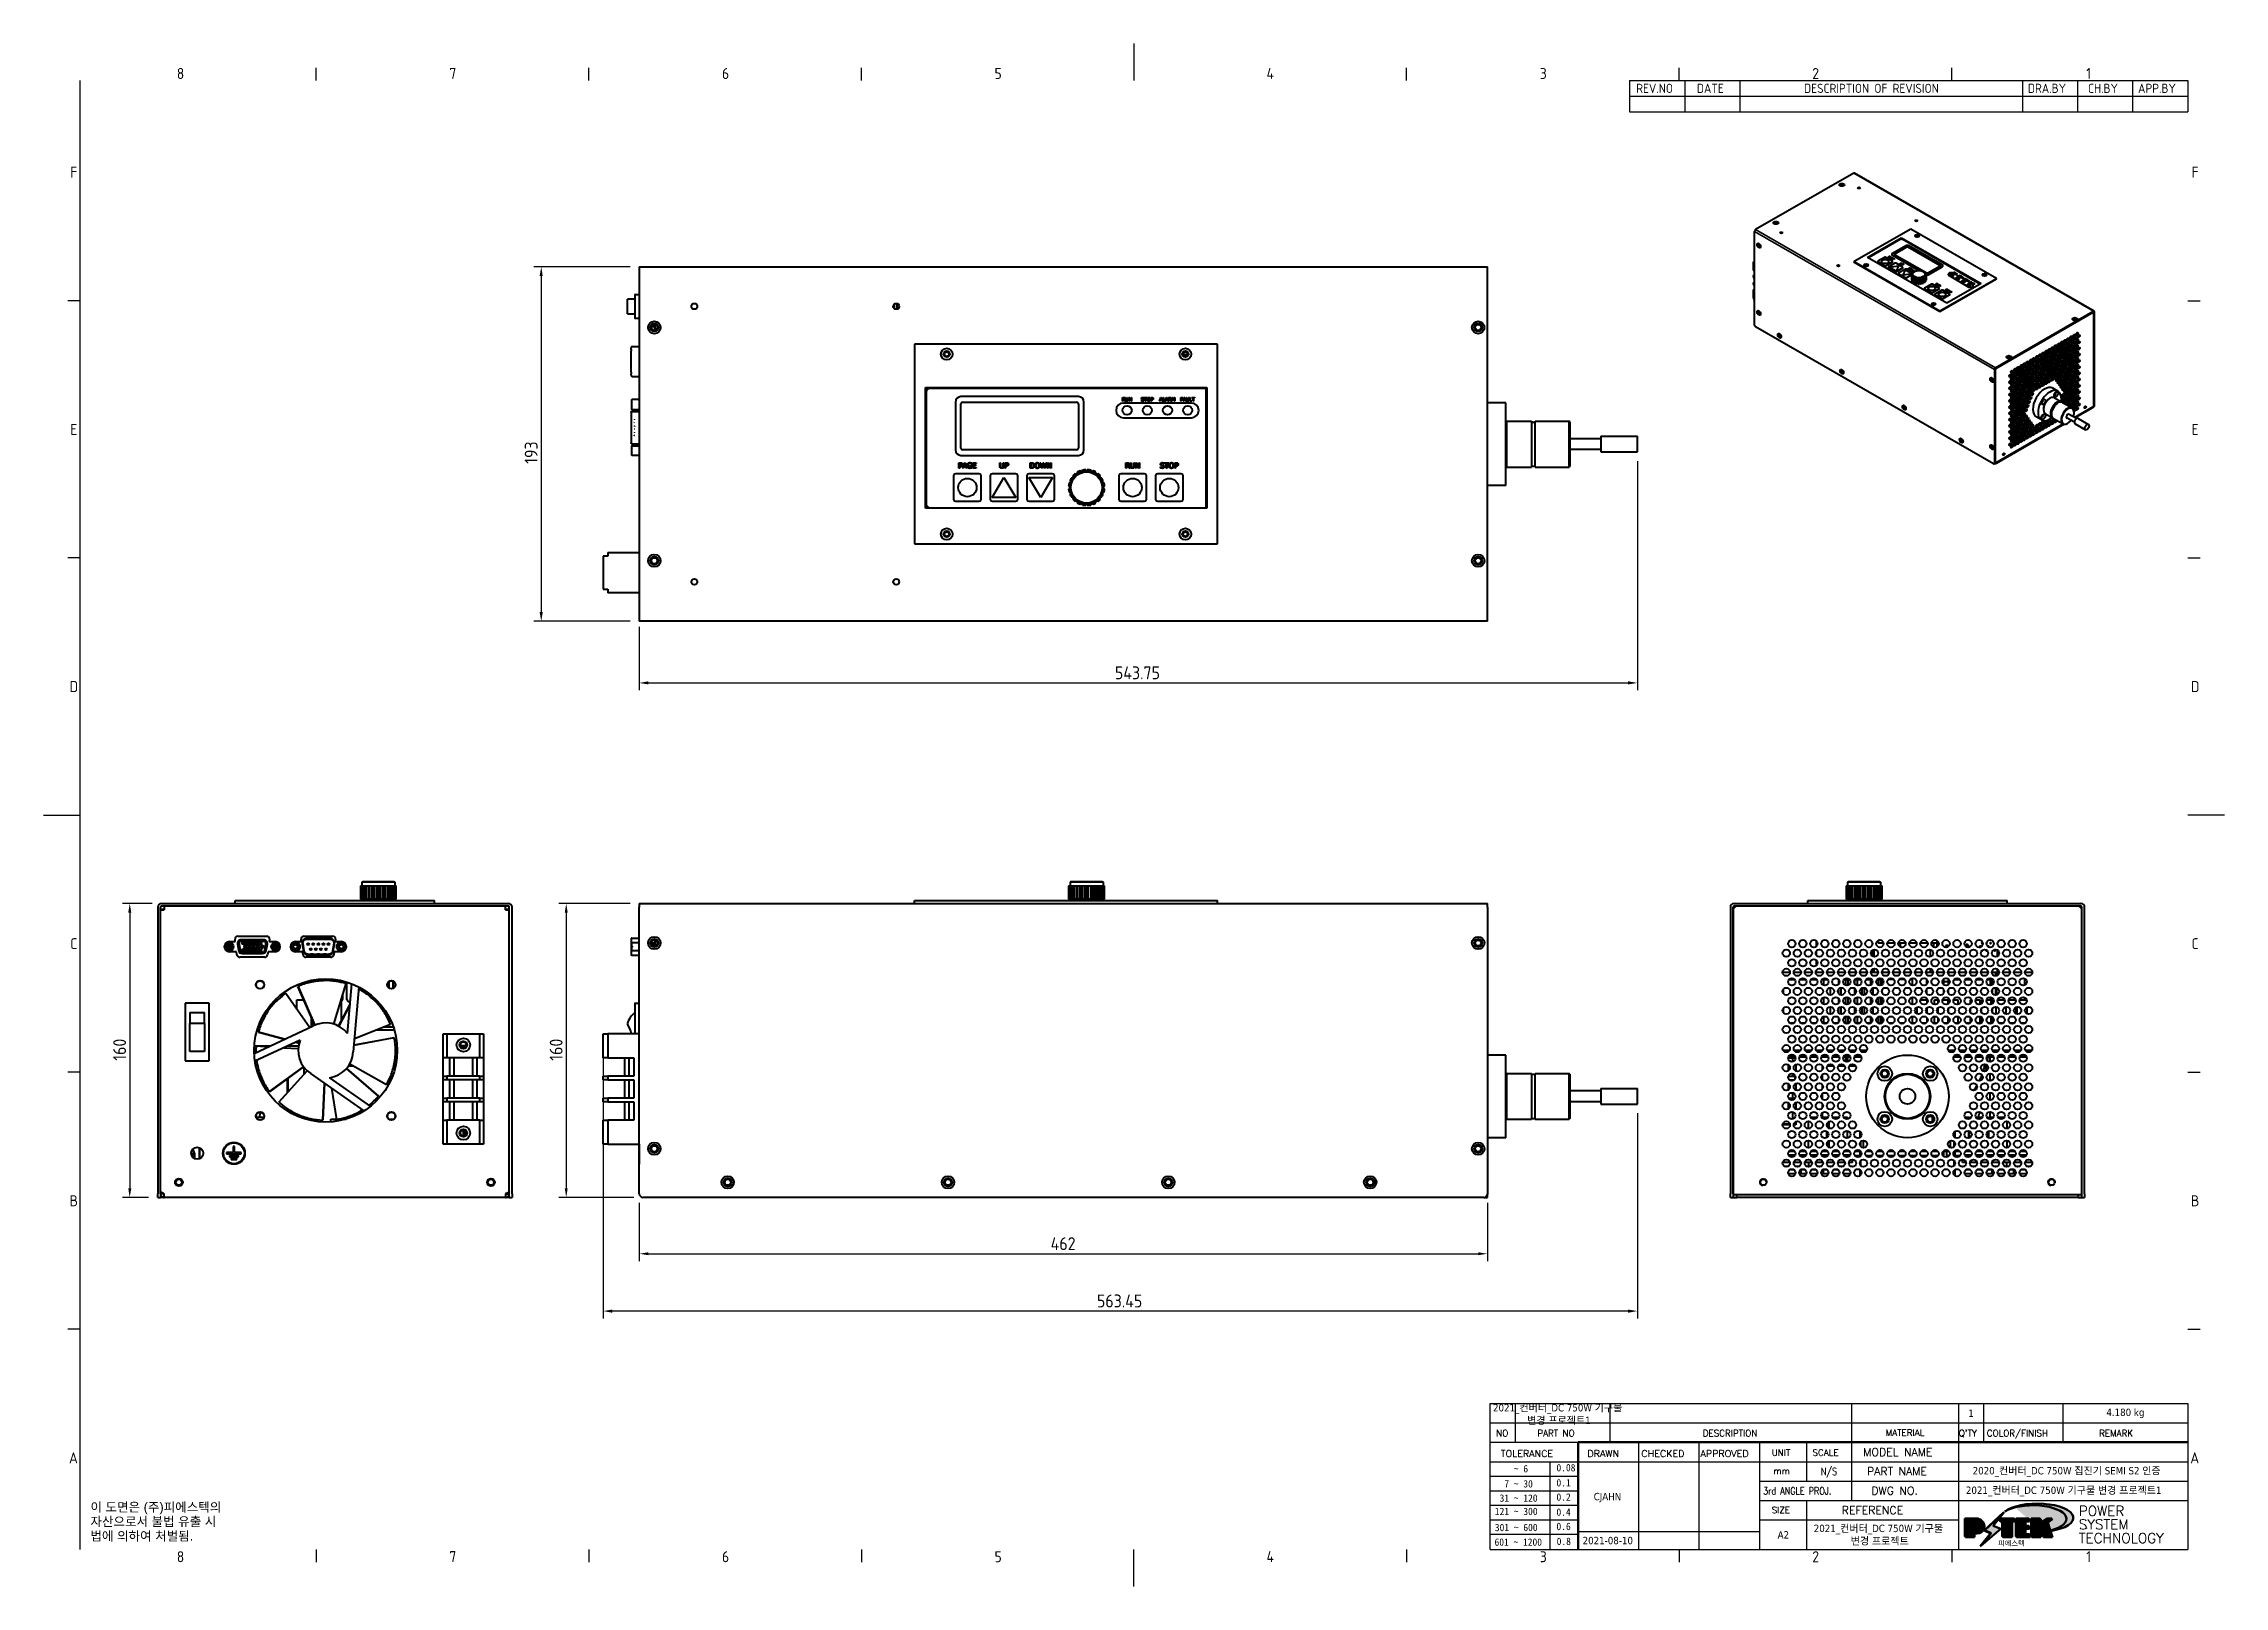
# Model space of a CAD drawing. Header units: millimetres. Extents: x 0 to 1188, y 0 to 840.
import ezdxf
from ezdxf.enums import TextEntityAlignment as Align

# ---------------------------------------------------------------- set-up
doc = ezdxf.new("R2010")
doc.units = ezdxf.units.MM
doc.header["$LTSCALE"] = 2
doc.layers.get('0').update_dxf_attribs({"color": 3, "lineweight": 25})
for name, color, linetype, lineweight in [('가시적인 것(ISO)', 3, 'Continuous', 40), ('가시적인 좁은 것(ISO)', 3, 'Continuous', 35), ('경계(ISO)', 7, 'Continuous', 25), ('기호(ISO)', 5, 'Continuous', 25), ('제목(ISO)', 5, 'Continuous', 50), ('치수(ISO)', 2, 'Continuous', 25), ('해치(ISO)', 7, 'Continuous', 18)]:
    doc.layers.add(name, color=color, linetype=linetype, lineweight=lineweight)
doc.styles.add('HAN_291', font='')
doc.styles.add('HAN_370', font='', dxfattribs={"width": 2})
doc.styles.add('ISO ProportionalPSTEK', font='isocp.shx')
doc.styles.add('RC_284', font='ROMANC.shx')
doc.styles.add('RC_287', font='ROMANC.shx')
doc.styles.add('RC_292', font='ROMANC.shx')
doc.styles.add('ROMANT_294', font='romant.shx')
doc.styles.add('문자 텍스트_PSTEK_POSCO', font='isocp.shx')
doc.styles.add('치수 텍스트_PSTEK_POSCO', font='isocp.shx')
doc.styles.add('텍스트 스타일198', font='tahoma.ttf')
doc.styles.add('텍스트 스타일333', font='ROMANC.shx', dxfattribs={"width": 0.8})
doc.styles.get('HAN_291').set_extended_font_data('GulimChe')
doc.styles.get('HAN_370').set_extended_font_data('GulimChe')
doc.dimstyles.new('치수_PSTEK_POSCO', dxfattribs={"dimscale": 2, "dimtxt": 3.5, "dimasz": 2.5, "dimexe": 2, "dimexo": 2.5, "dimgap": 1, "dimtad": 1, "dimrnd": 1e-08, "dimdsep": 46, "dimtxsty": '치수 텍스트_PSTEK_POSCO', "dimcen": 0.09, "dimdle": 10, "dimclrd": 7, "dimclre": 7, "dimclrt": 2, "dimadec": 1, "dimazin": 2, "dimtfac": 1, "dimtmove": 0, "dimatfit": 3, "dimfxl": 0, "dimtolj": 1, "dimlwd": -1, "dimlwe": -1, "dimarcsym": 0})

msp = doc.modelspace()

# ---------------------------------------------------------------- texts
at = {"layer": '기호(ISO)', "color": 2, "insert": (25.51, 35.029), "char_height": 5, "width": 78.61221, "attachment_point": 4, "line_spacing_factor": 0.944221, "style": '문자 텍스트_PSTEK_POSCO'}
msp.add_mtext('{\\fArial|b0|i0;\\H5.0000;이 도면은 (주)피에스텍의\\P자산으로서 불법 유출 시 \\P법에 의하여 처벌됨.}', dxfattribs=at)

# ---------------------------------------------------------------- blocks, each defined once
blk = doc.blocks.new('경계 Default Border')
at = {"layer": '경계(ISO)'}
for p, q in [((74.25, 410), (74.25, 413.4)), ((148.5, 410), (148.5, 413.4)), ((222.75, 410), (222.75, 413.4)), ((371.25, 410), (371.25, 413.4)), ((445.5, 410), (445.5, 413.4)), ((519.75, 410), (519.75, 413.4)), ((10, 350), (6.6, 350)), ((584, 350), (587.4, 350)), ((10, 280), (6.6, 280)), ((584, 280), (587.4, 280)), ((10, 140), (6.6, 140)), ((584, 140), (587.4, 140)), ((10, 70), (6.6, 70)), ((584, 70), (587.4, 70)), ((74.25, 10), (74.25, 6.6)), ((148.5, 10), (148.5, 6.6)), ((222.75, 10), (222.75, 6.6)), ((371.25, 10), (371.25, 6.6)), ((445.5, 10), (445.5, 6.6)), ((519.75, 10), (519.75, 6.6))]:
    blk.add_line(p, q, dxfattribs=at)
at = {"layer": '경계(ISO)', "flags": 128}
for points in [[(297, 420), (297, 410)], [(10, 10), (10, 410)], [(0, 210), (10, 210)], [(594, 210), (584, 210)], [(297, 0), (297, 10)]]:
    blk.add_lwpolyline(points, dxfattribs=at)
at = {"layer": '경계(ISO)', "color": 2, "char_height": 3, "attachment_point": 7, "style": '문자 텍스트_PSTEK_POSCO'}
for s, insert in [('8', (36.27, 410.37)), ('7', (110.52, 410.39)), ('6', (184.77, 410.37)), ('5', (259.02, 410.37)), ('4', (333.1, 410.4)), ('3', (407.54, 410.37)), ('2', (481.75, 410.37)), ('1', (556.36, 410.4)), ('F', (7.24, 383.5)), ('F', (585.04, 383.5)), ('E', (7.24, 313.47)), ('E', (585.04, 313.47)), ('D', (7.08, 243.47)), ('D', (584.88, 243.47)), ('C', (7.24, 173.47)), ('C', (585.04, 173.47)), ('B', (7.08, 103.47)), ('B', (584.88, 103.47)), ('A', (6.91, 33.49)), ('A', (584.71, 33.49)), ('8', (36.27, 6.57)), ('7', (110.52, 6.59)), ('6', (184.77, 6.57)), ('5', (259.02, 6.57)), ('4', (333.1, 6.6)), ('3', (407.54, 6.57)), ('2', (481.75, 6.57)), ('1', (556.36, 6.6))]:
    blk.add_mtext(s, dxfattribs=dict(at, insert=insert))
blk = doc.blocks.new('제목 블록 PSTEK')
h = blk.add_hatch(color=1)
edge = h.paths.add_edge_path(flags=0)
edge.add_line((314.22, 19.61), (314.22, 17))
edge.add_line((314.22, 17), (314.35, 17))
edge.add_arc((314.35, 17.65), 0.651, 270, 360)
edge.add_line((315, 17.65), (315, 18.96))
edge.add_arc((314.35, 18.96), 0.651, 0, 90)
edge.add_line((314.35, 19.61), (314.22, 19.61))
edge = h.paths.add_edge_path()
edge.add_arc((314.98, 18.29), 1.97, 270, 450)
edge.add_line((314.98, 20.26), (311.77, 20.26))
edge.add_line((311.77, 20.26), (311.77, 15.34))
edge.add_line((311.77, 15.34), (314.22, 15.34))
edge.add_line((314.22, 15.34), (314.22, 16.32))
edge.add_line((314.22, 16.32), (314.98, 16.32))
h = blk.add_hatch(color=252)
edge = h.paths.add_edge_path()
edge.add_arc((314.98, 18.29), 1.97, 270, 406.82787)
edge.add_arc((315.16, 18.14), 1.97, -90, 53.56098, ccw=False)
edge.add_line((315.16, 16.17), (314.4, 16.17))
edge.add_line((314.4, 16.17), (314.4, 15.19))
edge.add_line((314.4, 15.19), (311.94, 15.19))
edge.add_line((311.94, 15.19), (311.94, 15.34))
edge.add_line((311.94, 15.34), (314.22, 15.34))
edge.add_line((314.22, 15.34), (314.22, 16.32))
edge.add_line((314.22, 16.32), (314.98, 16.32))
h = blk.add_hatch(color=252)
edge = h.paths.add_edge_path()
edge.add_line((314.4, 19.46), (314.53, 19.46))
edge.add_arc((314.53, 18.81), 0.651, 60.41893, 90, ccw=False)
edge.add_arc((314.35, 18.96), 0.651, 39.96992, 90)
edge.add_line((314.35, 19.61), (314.22, 19.61))
edge.add_line((314.22, 19.61), (314.22, 17))
edge.add_line((314.22, 17), (314.35, 17))
edge.add_arc((314.35, 17.65), 0.651, 270, 274.69308)
edge.add_line((314.4, 17), (314.4, 19.46))
for color, points in [(252, [(317.22, 17.06), (322.03, 21.63), (322.28, 21.94), (317.05, 16.98), (318.75, 16.19), (316, 12.72), (316.34, 13), (318.92, 16.27)]), (5, [(321.62, 17.42), (319.53, 18.25), (322.45, 22.02), (317.22, 17.06), (318.92, 16.27), (316.17, 12.8)]), (1, [(324.48, 19.61), (325.24, 19.61), (325.24, 20.26), (321.23, 20.26), (321.23, 19.61), (321.98, 19.61), (321.98, 15.34), (324.48, 15.34)]), (252, [(321.98, 19.61), (321.4, 19.61), (321.4, 19.46), (321.98, 19.46)]), (252, [(324.66, 19.46), (325.42, 19.46), (325.42, 20.11), (325.24, 20.11), (325.24, 19.61), (324.48, 19.61), (324.48, 15.34), (322.16, 15.34), (322.16, 15.19), (324.66, 15.19)]), (1, [(329.23, 20.26), (325.66, 20.26), (325.66, 15.34), (329.36, 15.34), (329.36, 15.99), (328.11, 15.99), (328.11, 17.56), (329.23, 17.56), (329.23, 18.26), (328.11, 18.26), (328.11, 19.61), (329.23, 19.61)]), (252, [(328.29, 19.46), (329.41, 19.46), (329.41, 20.11), (329.23, 20.11), (329.23, 19.61), (328.11, 19.61), (328.11, 18.26), (328.29, 18.26)]), (252, [(328.29, 17.42), (329.41, 17.42), (329.41, 18.11), (329.23, 18.11), (329.23, 17.56), (328.11, 17.56), (328.11, 15.99), (328.29, 15.99)]), (1, [(332.33, 20.26), (329.86, 20.26), (329.86, 15.34), (332.33, 15.34), (332.33, 17.43), (333.07, 15.34), (335.49, 15.34), (334.25, 19.31), (335.44, 20.26), (334.31, 20.26), (332.33, 19)]), (252, [(332.51, 20.11), (332.33, 20.11), (332.33, 19), (332.51, 19.11)]), (252, [(335.62, 20.11), (335.25, 20.11), (334.25, 19.31), (335.49, 15.34), (333.2, 15.34), (333.25, 15.19), (335.66, 15.19), (334.43, 19.16)]), (252, [(329.54, 15.85), (329.36, 15.85), (329.36, 15.34), (325.83, 15.34), (325.83, 15.19), (329.54, 15.19)]), (252, [(332.51, 16.93), (332.33, 17.43), (332.33, 15.34), (330.04, 15.34), (330.04, 15.19), (332.51, 15.19)])]:
    blk.add_hatch(color=color).paths.add_polyline_path(points)
at = {"layer": '해치(ISO)'}
h = blk.add_hatch(color=140, dxfattribs=at)
edge = h.paths.add_edge_path()
edge.add_ellipse((330.37, 20.16), major_axis=(9.1, 0), ratio=0.40699, start_angle=301.30985, end_angle=507.74369)
edge.add_ellipse((331.53, 20.46), major_axis=(-9.82, 0), ratio=0.39426, start_angle=111.51207, end_angle=334.47025, ccw=False)
edge.add_line((335.14, 16.86), (335.1, 16.99))
at = {"color": 180}
for p, q in [((182.48, 11.79), (182.48, 51.57)), ((182.48, 51.57), (372.48, 51.57)), ((189.27, 51.57), (189.27, 41.01)), ((215.22, 41.01), (215.22, 51.57)), ((280.88, 51.57), (280.88, 41.01)), ((310.09, 51.57), (310.09, 41.01)), ((316.9, 51.57), (316.9, 41.01)), ((338.46, 51.57), (338.46, 41.01)), ((372.48, 51.57), (372.48, 11.79)), ((182.48, 46.29), (372.48, 46.29)), ((182.48, 41.01), (206.45, 41.01)), ((182.48, 35.73), (206.45, 35.73)), ((198.86, 12.03), (198.86, 35.73)), ((206.45, 35.73), (372.48, 35.73)), ((222.94, 11.79), (222.94, 41.01)), ((239.43, 11.79), (239.43, 41.01)), ((255.92, 11.79), (255.92, 41.01)), ((268.69, 41.01), (268.69, 30.45)), ((280.88, 41.01), (280.88, 25.17)), ((310.09, 41.01), (310.09, 11.79)), ((182.48, 31.78), (206.45, 31.78)), ((255.92, 30.45), (372.48, 30.45)), ((182.48, 27.83), (206.45, 27.83)), ((182.48, 23.88), (206.45, 23.88)), ((255.92, 25.17), (372.48, 25.17)), ((268.69, 25.17), (268.69, 11.79)), ((182.48, 19.93), (206.45, 19.93)), ((255.92, 19.89), (310.09, 19.89)), ((182.48, 15.98), (206.45, 15.98)), ((206.45, 16.74), (255.92, 16.74)), ((182.48, 11.79), (372.48, 11.79))]:
    blk.add_line(p, q, dxfattribs=at)
at = {"color": 7, "lineweight": 50}
for p, q in [((206.45, 11.79), (206.45, 41.01)), ((206.45, 41.01), (372.48, 41.01))]:
    blk.add_line(p, q, dxfattribs=at)
at = {"color": 7}
for p, q in [((314.98, 20.26), (311.77, 20.26)), ((311.77, 20.26), (311.77, 15.34)), ((314.98, 20.26), (311.77, 20.26)), ((311.77, 20.26), (311.77, 15.34)), ((314.22, 17), (314.22, 19.61)), ((314.22, 19.61), (314.35, 19.61)), ((314.35, 19.61), (314.22, 19.61)), ((314.22, 19.61), (314.22, 17)), ((314.22, 17), (314.22, 19.61)), ((314.22, 19.61), (314.35, 19.61)), ((314.4, 19.46), (314.53, 19.46)), ((314.4, 17), (314.4, 19.46)), ((315, 18.96), (315, 17.65)), ((315, 18.96), (315, 17.65)), ((322.28, 21.94), (317.05, 16.98)), ((322.45, 22.02), (317.22, 17.06)), ((317.22, 17.06), (322.03, 21.63)), ((319.53, 18.25), (322.45, 22.02)), ((321.62, 17.42), (319.53, 18.25)), ((325.24, 20.26), (321.23, 20.26)), ((321.23, 20.26), (321.23, 19.61)), ((325.24, 20.26), (321.23, 20.26)), ((321.23, 20.26), (321.23, 19.61)), ((321.23, 19.61), (321.98, 19.61)), ((321.23, 19.61), (321.98, 19.61)), ((321.4, 19.61), (321.4, 19.46)), ((321.98, 19.61), (321.4, 19.61)), ((321.4, 19.46), (321.98, 19.46)), ((321.98, 19.61), (321.98, 15.34)), ((321.98, 19.46), (321.98, 19.61)), ((321.98, 19.61), (321.98, 15.34)), ((322.03, 21.63), (322.28, 21.94)), ((324.48, 19.61), (325.24, 19.61)), ((324.48, 15.34), (324.48, 19.61)), ((325.24, 19.61), (324.48, 19.61)), ((324.48, 19.61), (324.48, 15.34)), ((324.48, 19.61), (325.24, 19.61)), ((324.48, 15.34), (324.48, 19.61)), ((324.66, 19.46), (325.42, 19.46)), ((324.66, 15.19), (324.66, 19.46)), ((325.24, 19.61), (325.24, 20.26)), ((325.24, 19.61), (325.24, 20.26)), ((325.42, 20.11), (325.24, 20.11)), ((325.24, 20.11), (325.24, 19.61)), ((325.42, 19.46), (325.42, 20.11)), ((329.23, 20.26), (325.66, 20.26)), ((325.66, 20.26), (325.66, 15.34)), ((325.66, 20.26), (325.66, 15.34)), ((329.23, 20.26), (325.66, 20.26)), ((328.11, 18.26), (328.11, 19.61)), ((328.11, 19.61), (329.23, 19.61)), ((329.23, 19.61), (328.11, 19.61)), ((328.11, 19.61), (328.11, 18.26)), ((328.11, 18.26), (328.11, 19.61)), ((328.11, 19.61), (329.23, 19.61)), ((329.23, 18.26), (328.11, 18.26)), ((328.11, 18.26), (328.29, 18.26)), ((329.23, 18.26), (328.11, 18.26)), ((328.29, 18.26), (328.29, 19.46)), ((328.29, 19.46), (329.41, 19.46)), ((329.23, 19.61), (329.23, 20.26)), ((329.23, 19.61), (329.23, 20.26)), ((329.41, 20.11), (329.23, 20.11)), ((329.23, 20.11), (329.23, 19.61)), ((329.23, 17.56), (329.23, 18.26)), ((329.23, 17.56), (329.23, 18.26)), ((329.41, 18.11), (329.23, 18.11)), ((329.23, 18.11), (329.23, 17.56)), ((329.41, 19.46), (329.41, 20.11)), ((329.41, 17.42), (329.41, 18.11)), ((332.33, 20.26), (329.86, 20.26)), ((329.86, 20.26), (329.86, 15.34)), ((329.86, 20.26), (329.86, 15.34)), ((332.33, 20.26), (329.86, 20.26)), ((334.31, 20.26), (332.33, 19)), ((332.33, 19), (332.33, 20.26)), ((334.31, 20.26), (332.33, 19)), ((332.33, 19), (332.33, 20.26)), ((332.51, 20.11), (332.33, 20.11)), ((332.33, 20.11), (332.33, 19)), ((332.33, 19), (332.51, 19.11)), ((332.51, 19.11), (332.51, 20.11)), ((334.25, 19.31), (335.44, 20.26)), ((334.25, 19.31), (335.44, 20.26)), ((335.25, 20.11), (334.25, 19.31)), ((335.49, 15.34), (334.25, 19.31)), ((334.25, 19.31), (335.49, 15.34)), ((335.49, 15.34), (334.25, 19.31)), ((335.44, 20.26), (334.31, 20.26)), ((335.44, 20.26), (334.31, 20.26)), ((334.43, 19.16), (335.62, 20.11)), ((335.66, 15.19), (334.43, 19.16)), ((335.62, 20.11), (335.25, 20.11)), ((311.77, 15.34), (314.22, 15.34)), ((311.77, 15.34), (314.22, 15.34)), ((314.22, 15.34), (311.94, 15.34)), ((311.94, 15.34), (311.94, 15.19)), ((311.94, 15.19), (314.4, 15.19)), ((314.35, 17), (314.22, 17)), ((314.22, 17), (314.35, 17)), ((314.35, 17), (314.22, 17)), ((314.22, 16.32), (314.98, 16.32)), ((314.22, 15.34), (314.22, 16.32)), ((314.98, 16.32), (314.22, 16.32)), ((314.22, 16.32), (314.22, 15.34)), ((314.22, 16.32), (314.98, 16.32)), ((314.22, 15.34), (314.22, 16.32)), ((314.4, 16.17), (315.16, 16.17)), ((314.4, 15.19), (314.4, 16.17)), ((318.75, 16.19), (316, 12.72)), ((316, 12.72), (316.34, 13)), ((316.17, 12.8), (321.62, 17.42)), ((318.92, 16.27), (316.17, 12.8)), ((316.34, 13), (318.92, 16.27)), ((317.05, 16.98), (318.75, 16.19)), ((318.92, 16.27), (317.22, 17.06)), ((317.22, 17.06), (318.92, 16.27)), ((321.98, 15.34), (324.48, 15.34)), ((321.98, 15.34), (324.48, 15.34)), ((324.48, 15.34), (322.16, 15.34)), ((322.16, 15.34), (322.16, 15.19)), ((322.16, 15.19), (324.66, 15.19)), ((325.66, 15.34), (329.36, 15.34)), ((325.66, 15.34), (329.36, 15.34)), ((329.36, 15.34), (325.83, 15.34)), ((325.83, 15.34), (325.83, 15.19)), ((325.83, 15.19), (329.54, 15.19)), ((328.11, 17.56), (329.23, 17.56)), ((328.11, 15.99), (328.11, 17.56)), ((329.23, 17.56), (328.11, 17.56)), ((328.11, 17.56), (328.11, 15.99)), ((328.11, 17.56), (329.23, 17.56)), ((328.11, 15.99), (328.11, 17.56)), ((329.36, 15.99), (328.11, 15.99)), ((328.11, 15.99), (328.29, 15.99)), ((329.36, 15.99), (328.11, 15.99)), ((328.29, 15.99), (328.29, 17.42)), ((328.29, 17.42), (329.41, 17.42)), ((329.36, 15.34), (329.36, 15.99)), ((329.36, 15.34), (329.36, 15.99)), ((329.54, 15.85), (329.36, 15.85)), ((329.36, 15.85), (329.36, 15.34)), ((329.54, 15.19), (329.54, 15.85)), ((329.86, 15.34), (332.33, 15.34)), ((329.86, 15.34), (332.33, 15.34)), ((332.33, 15.34), (330.04, 15.34)), ((330.04, 15.34), (330.04, 15.19)), ((330.04, 15.19), (332.51, 15.19)), ((332.33, 17.43), (333.07, 15.34)), ((332.33, 15.34), (332.33, 17.43)), ((332.51, 16.93), (332.33, 17.43)), ((332.33, 17.43), (332.33, 15.34)), ((332.33, 17.43), (333.07, 15.34)), ((332.33, 15.34), (332.33, 17.43)), ((332.51, 15.19), (332.51, 16.93)), ((333.07, 15.34), (335.49, 15.34)), ((333.07, 15.34), (335.49, 15.34)), ((335.49, 15.34), (333.2, 15.34)), ((333.2, 15.34), (333.25, 15.19)), ((333.25, 15.19), (335.66, 15.19)), ((345.04, 17.5), (344.99, 17.69))]:
    blk.add_line(p, q, dxfattribs=at)
at = {"color": 1}
for p, q in [((314.98, 20.26), (311.77, 20.26)), ((311.77, 20.26), (311.77, 15.34)), ((314.22, 17), (314.22, 19.61)), ((314.22, 19.61), (314.35, 19.61)), ((315, 18.96), (315, 17.65)), ((325.24, 20.26), (321.23, 20.26)), ((321.23, 20.26), (321.23, 19.61)), ((321.23, 19.61), (321.98, 19.61)), ((321.98, 19.61), (321.98, 15.34)), ((324.48, 19.61), (325.24, 19.61)), ((324.48, 15.34), (324.48, 19.61)), ((325.24, 19.61), (325.24, 20.26)), ((329.23, 20.26), (325.66, 20.26)), ((325.66, 20.26), (325.66, 15.34)), ((328.11, 18.26), (328.11, 19.61)), ((328.11, 19.61), (329.23, 19.61)), ((329.23, 18.26), (328.11, 18.26)), ((329.23, 19.61), (329.23, 20.26)), ((329.23, 17.56), (329.23, 18.26)), ((332.33, 20.26), (329.86, 20.26)), ((329.86, 20.26), (329.86, 15.34)), ((334.31, 20.26), (332.33, 19)), ((332.33, 19), (332.33, 20.26)), ((334.25, 19.31), (335.44, 20.26)), ((335.49, 15.34), (334.25, 19.31)), ((335.44, 20.26), (334.31, 20.26)), ((311.77, 15.34), (314.22, 15.34)), ((314.35, 17), (314.22, 17)), ((314.22, 16.32), (314.98, 16.32)), ((314.22, 15.34), (314.22, 16.32)), ((321.98, 15.34), (324.48, 15.34)), ((325.66, 15.34), (329.36, 15.34)), ((328.11, 17.56), (329.23, 17.56)), ((328.11, 15.99), (328.11, 17.56)), ((329.36, 15.99), (328.11, 15.99)), ((329.36, 15.34), (329.36, 15.99)), ((329.86, 15.34), (332.33, 15.34)), ((332.33, 17.43), (333.07, 15.34)), ((332.33, 15.34), (332.33, 17.43)), ((333.07, 15.34), (335.49, 15.34))]:
    blk.add_line(p, q, dxfattribs=at)
at = {"color": 5}
for p, q in [((322.45, 22.02), (317.22, 17.06)), ((319.53, 18.25), (322.45, 22.02)), ((321.62, 17.42), (319.53, 18.25)), ((316.17, 12.8), (321.62, 17.42)), ((318.92, 16.27), (316.17, 12.8)), ((317.22, 17.06), (318.92, 16.27))]:
    blk.add_line(p, q, dxfattribs=at)
at = {"color": 7}
for centre, radius, start, end in [((314.35, 18.96), 0.651, 0, 90), ((314.35, 18.96), 0.651, 39.96992, 90), ((314.35, 18.96), 0.651, 0, 90), ((314.53, 18.81), 0.651, 60.41893, 90), ((314.98, 18.29), 1.97, 270, 90), ((314.98, 18.29), 1.97, 270, 90), ((314.98, 18.29), 1.97, 270, 46.82787), ((315.16, 18.14), 1.97, 270, 53.56098), ((314.35, 17.65), 0.651, 270, 0), ((314.35, 17.65), 0.651, 270, 0), ((314.35, 17.65), 0.651, 270, 274.69308)]:
    blk.add_arc(centre, radius, start, end, dxfattribs=at)
at = {"color": 1}
for centre, radius, start, end in [((314.35, 18.96), 0.651, 0, 90), ((314.98, 18.29), 1.97, 270, 90), ((314.35, 17.65), 0.651, 270, 0)]:
    blk.add_arc(centre, radius, start, end, dxfattribs=at)
at = {"layer": '제목(ISO)', "lineweight": 18}
blk.add_line((182.48, 35.73), (182.48, 11.79), dxfattribs=at)
at = {"layer": '제목(ISO)'}
for p, q in [((314.98, 20.26), (311.77, 20.26)), ((311.77, 20.26), (311.77, 15.34)), ((314.22, 17), (314.22, 19.61)), ((314.22, 19.61), (314.35, 19.61)), ((314.35, 19.61), (314.22, 19.61)), ((314.22, 19.61), (314.22, 17)), ((314.4, 19.46), (314.53, 19.46)), ((314.4, 17), (314.4, 19.46)), ((315, 18.96), (315, 17.65)), ((322.28, 21.94), (317.05, 16.98)), ((322.45, 22.02), (317.22, 17.06)), ((317.22, 17.06), (322.03, 21.63)), ((319.53, 18.25), (322.45, 22.02)), ((321.62, 17.42), (319.53, 18.25)), ((325.24, 20.26), (321.23, 20.26)), ((321.23, 20.26), (321.23, 19.61)), ((321.23, 19.61), (321.98, 19.61)), ((321.98, 19.61), (321.4, 19.61)), ((321.4, 19.61), (321.4, 19.46)), ((321.4, 19.46), (321.98, 19.46)), ((321.98, 19.61), (321.98, 15.34)), ((321.98, 19.46), (321.98, 19.61)), ((322.03, 21.63), (322.28, 21.94)), ((324.48, 19.61), (325.24, 19.61)), ((324.48, 15.34), (324.48, 19.61)), ((325.24, 19.61), (324.48, 19.61)), ((324.48, 19.61), (324.48, 15.34)), ((324.66, 19.46), (325.42, 19.46)), ((324.66, 15.19), (324.66, 19.46)), ((325.24, 19.61), (325.24, 20.26)), ((325.42, 20.11), (325.24, 20.11)), ((325.24, 20.11), (325.24, 19.61)), ((325.42, 19.46), (325.42, 20.11)), ((329.23, 20.26), (325.66, 20.26)), ((325.66, 20.26), (325.66, 15.34)), ((328.11, 18.26), (328.11, 19.61)), ((328.11, 19.61), (329.23, 19.61)), ((329.23, 19.61), (328.11, 19.61)), ((328.11, 19.61), (328.11, 18.26)), ((329.23, 18.26), (328.11, 18.26)), ((328.11, 18.26), (328.29, 18.26)), ((328.29, 19.46), (329.41, 19.46)), ((328.29, 18.26), (328.29, 19.46)), ((329.23, 19.61), (329.23, 20.26)), ((329.41, 20.11), (329.23, 20.11)), ((329.23, 20.11), (329.23, 19.61)), ((329.23, 17.56), (329.23, 18.26)), ((329.41, 18.11), (329.23, 18.11)), ((329.23, 18.11), (329.23, 17.56)), ((329.41, 19.46), (329.41, 20.11)), ((329.41, 17.42), (329.41, 18.11)), ((332.33, 20.26), (329.86, 20.26)), ((329.86, 20.26), (329.86, 15.34)), ((334.31, 20.26), (332.33, 19)), ((332.33, 19), (332.33, 20.26)), ((332.51, 20.11), (332.33, 20.11)), ((332.33, 20.11), (332.33, 19)), ((332.33, 19), (332.51, 19.11)), ((332.51, 19.11), (332.51, 20.11)), ((334.25, 19.31), (335.44, 20.26)), ((335.25, 20.11), (334.25, 19.31)), ((335.49, 15.34), (334.25, 19.31)), ((334.25, 19.31), (335.49, 15.34)), ((335.44, 20.26), (334.31, 20.26)), ((334.43, 19.16), (335.62, 20.11)), ((335.66, 15.19), (334.43, 19.16)), ((335.62, 20.11), (335.25, 20.11)), ((311.77, 15.34), (314.22, 15.34)), ((314.22, 15.34), (311.94, 15.34)), ((311.94, 15.34), (311.94, 15.19)), ((311.94, 15.19), (314.4, 15.19)), ((314.35, 17), (314.22, 17)), ((314.22, 17), (314.35, 17)), ((314.22, 15.34), (314.22, 16.32)), ((314.22, 16.32), (314.98, 16.32)), ((314.98, 16.32), (314.22, 16.32)), ((314.22, 16.32), (314.22, 15.34)), ((314.4, 15.19), (314.4, 16.17)), ((314.4, 16.17), (315.16, 16.17)), ((318.75, 16.19), (316, 12.72)), ((316, 12.72), (316.34, 13)), ((316.17, 12.8), (321.62, 17.42)), ((318.92, 16.27), (316.17, 12.8)), ((316.34, 13), (318.92, 16.27)), ((317.05, 16.98), (318.75, 16.19)), ((317.22, 17.06), (318.92, 16.27)), ((318.92, 16.27), (317.22, 17.06)), ((321.98, 15.34), (324.48, 15.34)), ((324.48, 15.34), (322.16, 15.34)), ((322.16, 15.34), (322.16, 15.19)), ((322.16, 15.19), (324.66, 15.19)), ((325.66, 15.34), (329.36, 15.34)), ((329.36, 15.34), (325.83, 15.34)), ((325.83, 15.34), (325.83, 15.19)), ((325.83, 15.19), (329.54, 15.19)), ((328.11, 15.99), (328.11, 17.56)), ((328.11, 17.56), (329.23, 17.56)), ((329.23, 17.56), (328.11, 17.56)), ((328.11, 17.56), (328.11, 15.99)), ((329.36, 15.99), (328.11, 15.99)), ((328.11, 15.99), (328.29, 15.99)), ((328.29, 17.42), (329.41, 17.42)), ((328.29, 15.99), (328.29, 17.42)), ((329.36, 15.34), (329.36, 15.99)), ((329.54, 15.85), (329.36, 15.85)), ((329.36, 15.85), (329.36, 15.34)), ((329.54, 15.19), (329.54, 15.85)), ((329.86, 15.34), (332.33, 15.34)), ((332.33, 15.34), (330.04, 15.34)), ((330.04, 15.34), (330.04, 15.19)), ((330.04, 15.19), (332.51, 15.19)), ((332.33, 15.34), (332.33, 17.43)), ((332.33, 17.43), (333.07, 15.34)), ((332.51, 16.93), (332.33, 17.43)), ((332.33, 17.43), (332.33, 15.34)), ((332.51, 15.19), (332.51, 16.93)), ((333.07, 15.34), (335.49, 15.34)), ((335.49, 15.34), (333.2, 15.34)), ((333.2, 15.34), (333.25, 15.19)), ((333.25, 15.19), (335.66, 15.19))]:
    blk.add_line(p, q, dxfattribs=at)
at = {"layer": '제목(ISO)', "color": 4}
blk.add_line((335.14, 16.86), (335.1, 16.99), dxfattribs=at)
at = {"layer": '제목(ISO)'}
for centre, radius, start, end in [((314.35, 18.96), 0.651, 0, 90), ((314.35, 18.96), 0.651, 39.96992, 90), ((314.53, 18.81), 0.651, 60.41893, 90), ((314.98, 18.29), 1.97, 46.82787, 90), ((314.98, 18.29), 1.97, 270, 46.82787), ((314.98, 18.29), 1.97, 270, 46.82787), ((315.16, 18.14), 1.97, 270, 53.56098), ((314.35, 17.65), 0.651, 270, 0), ((314.35, 17.65), 0.651, 270, 274.69308)]:
    blk.add_arc(centre, radius, start, end, dxfattribs=at)
at = {"layer": '제목(ISO)', "color": 4}
for centre, major_axis, ratio, start_param, end_param in [((331.53, 20.46), (9.82, 0), 0.39426, 5.087845, 8.9792), ((330.37, 20.16), (9.1, 0), 0.40699, 5.258849, 8.861799)]:
    blk.add_ellipse(centre, major_axis=major_axis, ratio=ratio, start_param=start_param, end_param=end_param, dxfattribs=at)
at = {"color": 2}
for s, height, style, p in [('NO', 1.742, 'RC_284', (184.14, 42.62)), ('PART NO', 1.742, 'RC_284', (195.34, 42.62)), ('DESCRIPTION', 1.7424, 'RC_284', (240.4, 42.62)), ("Q'TY", 1.742, 'RC_284', (310.14, 42.62)), ('COLOR/FINISH', 1.7424, 'RC_284', (317.77, 42.62)), ('REMARK', 1.742, 'RC_284', (348.35, 42.62)), (' TOLERANCE', 1.9, 'RC_287', (184.09, 37.01)), ('DRAWN', 1.9, 'RC_287', (208.98, 37.01)), ('CHECKED', 1.9, 'RC_287', (223.69, 37.01)), ('APPROVED', 1.9, 'RC_287', (239.78, 37.01)), ('UNIT', 1.742, 'RC_284', (259.17, 37.34)), ('SCALE', 1.742, 'RC_284', (270.29, 37.34)), ('MODEL NAME', 2.178, 'RC_292', (284.1, 37.25)), ('  7 ~ 30', 2, 'HAN_291', (183.77, 28.71)), ('    ~ 6', 2, 'HAN_291', (183.77, 32.82)), ('0.08', 2, 'HAN_291', (200.55, 33.1)), ('0.1', 2, 'HAN_291', (200.55, 28.99)), ('mm', 1.742, 'RC_284', (259.65, 32.35)), ('PART NAME', 2.178, 'RC_292', (285.14, 32.03)), (' 31 ~ 120', 2, 'HAN_291', (183.77, 24.83)), ('0.2', 2, 'HAN_291', (200.55, 25.11)), (' DWG NO.', 2.178, 'RC_292', (284.81, 26.75)), ('301 ~ 600', 2, 'HAN_291', (183.77, 16.83)), ('121 ~ 300', 2, 'HAN_291', (183.77, 21.21)), ('0.4', 2, 'HAN_291', (200.55, 21)), ('0.6', 2, 'HAN_291', (200.55, 17.12)), ('SIZE', 1.742, 'RC_284', (259.17, 21.69)), ('REFERENCE', 2.178, 'RC_292', (278.27, 21.43)), ('601 ~ 1200', 2, 'HAN_291', (183.68, 12.85)), ('0.8', 2, 'HAN_291', (200.61, 13.06))]:
    blk.add_text(s, height=height, dxfattribs=dict(at, style=style)).set_placement(p)
at = {"color": 2, "style": 'RC_284'}
blk.add_text('MATERIAL', height=1.742, dxfattribs=at).set_placement((295.48, 43.65), align=Align.MIDDLE_CENTER)
at = {"color": 7, "style": '텍스트 스타일333', "width": 0.8}
blk.add_text('N/S', height=2, dxfattribs=at).set_placement((274.78, 33.09), align=Align.MIDDLE_CENTER)
at = {"color": 2, "style": '텍스트 스타일333', "width": 0.8}
blk.add_text('3rd ANGLE PROJ.', height=2, dxfattribs=at).set_placement((256.84, 26.76))
at = {"color": 7, "style": 'ROMANT_294'}
for s, p in [('POWER', (342.83, 20.97)), ('SYSTEM', (342.83, 17.33)), ('TECHNOLOGY', (342.83, 13.57))]:
    blk.add_text(s, height=2.7, dxfattribs=at).set_placement(p)
at = {"color": 7, "insert": (320.85, 14.21), "char_height": 1.4, "attachment_point": 1, "line_spacing_factor": 0.332, "style": 'HAN_370'}
blk.add_mtext('\\fHY견고딕|b0|i0;\\H1.4000;피에스텍', dxfattribs=at)
at = {"layer": '제목(ISO)', "color": 7, "style": '텍스트 스타일198'}
for tag, p in [('부품_번호_001', (183.26, 49.42)), ('부품_번호_002', (192.56, 45.99)), ("3._Q'TY_001", (312.71, 47.92)), ('질량\\P3;_001', (350.33, 48.16)), ('제목_001', (313.91, 32.28)), ('설계자_001', (210.68, 25.23)), ('부품_번호_001', (312.07, 26.96)), ('프로젝트_001', (270.63, 16.58)), ('작성_날짜_001', (207.67, 13.27)), ('시트_크기_001', (260.79, 14.82)), ('프로젝트_002', (280.69, 13.15))]:
    blk.add_attdef(tag, p, '', height=2, dxfattribs=at)
for tag, p in [('설명', (247.96, 48.92)), ('재질', (295.48, 48.93)), ('4._COLOR', (327.68, 48.93)), ('1._MODEL_NAME', (341.23, 38.37)), ('점검자', (231.18, 26.23)), ('엔지니어링_승인자', (247.67, 26.23)), ('점검_날짜', (231.18, 14.27)), ('엔지니어링_승인_날짜', (247.67, 14.27))]:
    blk.add_attdef(tag, text='', height=2, dxfattribs=at).set_placement(p, align=Align.MIDDLE_CENTER)
blk = doc.blocks.new('리비전 내역')
at = {"layer": '기호(ISO)'}
for p, q in [((432, 410), (584, 410)), ((432, 410), (432, 405.72)), ((447, 410), (447, 405.72)), ((462, 410), (462, 405.72)), ((539, 410), (539, 405.72)), ((554, 410), (554, 405.72)), ((569, 410), (569, 405.72)), ((584, 410), (584, 405.72)), ((432, 405.72), (584, 405.72)), ((432, 405.72), (432, 401.44)), ((447, 405.72), (447, 401.44)), ((462, 405.72), (462, 401.44)), ((539, 405.72), (539, 401.44)), ((554, 405.72), (554, 401.44)), ((569, 405.72), (569, 401.44)), ((584, 405.72), (584, 401.44)), ((432, 401.44), (584, 401.44))]:
    blk.add_line(p, q, dxfattribs=at)
at = {"layer": '기호(ISO)', "color": 2, "char_height": 2.5, "attachment_point": 7, "style": 'ISO ProportionalPSTEK'}
for s, insert in [('REV.NO', (433.79, 406.58)), ('DATE', (450.31, 406.58)), ('DESCRIPTION OF REVISION', (479.51, 406.58)), ('DRA.BY', (540.48, 406.58)), ('CH.BY', (556.86, 406.58)), ('APP.BY', (570.48, 406.58))]:
    blk.add_mtext(s, dxfattribs=dict(at, insert=insert))
blk = doc.blocks.new('*D23')
at = {"layer": 'Defpoints', "color": 0}
for p in [(64.2, 371.8), (46.9, 211.8), (62.2, 211.8)]:
    blk.add_point(p, dxfattribs=at)
at = {"layer": '치수(ISO)', "color": 7}
for p, q in [((59.2, 371.8), (42.9, 371.8)), ((46.9, 366.8), (46.9, 216.8)), ((57.2, 211.8), (42.9, 211.8))]:
    blk.add_line(p, q, dxfattribs=at)
for points in [[(46.1, 366.8), (47.8, 366.8), (46.9, 371.8)], [(46.1, 216.8), (47.8, 216.8), (46.9, 211.8)]]:
    blk.add_solid(points, dxfattribs=at)
at = {"layer": '치수(ISO)', "color": 2, "insert": (41.4, 286.2), "char_height": 7, "attachment_point": 4, "rotation": 90, "style": '치수 텍스트_PSTEK_POSCO'}
blk.add_mtext('\\A1;160', dxfattribs=at)
blk = doc.blocks.new('*D24')
at = {"layer": 'Defpoints', "color": 0}
for p in [(324.5, 213.8), (786.5, 213.8), (786.5, 181.1)]:
    blk.add_point(p, dxfattribs=at)
at = {"layer": '치수(ISO)', "color": 7}
for p, q in [((324.5, 208.8), (324.5, 177.1)), ((786.5, 208.8), (786.5, 177.1)), ((329.5, 181.1), (781.5, 181.1))]:
    blk.add_line(p, q, dxfattribs=at)
for points in [[(329.5, 181.9), (329.5, 180.3), (324.5, 181.1)], [(781.5, 181.9), (781.5, 180.3), (786.5, 181.1)]]:
    blk.add_solid(points, dxfattribs=at)
at = {"layer": '치수(ISO)', "color": 2, "insert": (548.6, 186.6), "char_height": 7, "attachment_point": 4, "style": '치수 텍스트_PSTEK_POSCO'}
blk.add_mtext('\\A1;462', dxfattribs=at)
blk = doc.blocks.new('*D25')
at = {"layer": 'Defpoints', "color": 0}
for p in [(304.8, 300.8), (868.2, 262.6), (304.8, 149.9)]:
    blk.add_point(p, dxfattribs=at)
at = {"layer": '치수(ISO)', "color": 7}
for p, q in [((304.8, 295.8), (304.8, 145.9)), ((868.2, 257.6), (868.2, 145.9)), ((863.2, 149.9), (309.8, 149.9))]:
    blk.add_line(p, q, dxfattribs=at)
for points in [[(309.8, 150.7), (309.8, 149), (304.8, 149.9)], [(863.2, 150.7), (863.2, 149), (868.2, 149.9)]]:
    blk.add_solid(points, dxfattribs=at)
at = {"layer": '치수(ISO)', "color": 2, "insert": (573.8, 155.4), "char_height": 7, "attachment_point": 4, "style": '치수 텍스트_PSTEK_POSCO'}
blk.add_mtext('\\A1;563.45', dxfattribs=at)
blk = doc.blocks.new('*D26')
at = {"layer": 'Defpoints', "color": 0}
for p in [(324.5, 371.8), (284.7, 211.8), (326.5, 211.8)]:
    blk.add_point(p, dxfattribs=at)
at = {"layer": '치수(ISO)', "color": 7}
for p, q in [((319.5, 371.8), (280.7, 371.8)), ((284.7, 366.8), (284.7, 216.8)), ((321.5, 211.8), (280.7, 211.8))]:
    blk.add_line(p, q, dxfattribs=at)
for points in [[(283.9, 366.8), (285.5, 366.8), (284.7, 371.8)], [(283.9, 216.8), (285.5, 216.8), (284.7, 211.8)]]:
    blk.add_solid(points, dxfattribs=at)
at = {"layer": '치수(ISO)', "color": 2, "insert": (279.2, 286.2), "char_height": 7, "attachment_point": 4, "rotation": 90, "style": '치수 텍스트_PSTEK_POSCO'}
blk.add_mtext('\\A1;160', dxfattribs=at)
blk = doc.blocks.new('*D27')
at = {"layer": 'Defpoints', "color": 0}
for p in [(868.2, 617.7), (324.5, 527.5), (868.2, 491.9)]:
    blk.add_point(p, dxfattribs=at)
at = {"layer": '치수(ISO)', "color": 7}
for p, q in [((868.2, 612.7), (868.2, 487.9)), ((324.5, 522.5), (324.5, 487.9)), ((329.5, 491.9), (863.2, 491.9))]:
    blk.add_line(p, q, dxfattribs=at)
for points in [[(329.5, 492.8), (329.5, 491.1), (324.5, 491.9)], [(863.2, 492.8), (863.2, 491.1), (868.2, 491.9)]]:
    blk.add_solid(points, dxfattribs=at)
at = {"layer": '치수(ISO)', "color": 2, "insert": (583.6, 497.4), "char_height": 7, "attachment_point": 4, "style": '치수 텍스트_PSTEK_POSCO'}
blk.add_mtext('\\A1;543.75', dxfattribs=at)
blk = doc.blocks.new('*D28')
at = {"layer": 'Defpoints', "color": 0}
for p in [(324.5, 718.5), (271.1, 525.5), (324.5, 525.5)]:
    blk.add_point(p, dxfattribs=at)
at = {"layer": '치수(ISO)', "color": 7}
for p, q in [((319.5, 718.5), (267.1, 718.5)), ((271.1, 713.5), (271.1, 530.5)), ((319.5, 525.5), (267.1, 525.5))]:
    blk.add_line(p, q, dxfattribs=at)
for points in [[(270.2, 713.5), (271.9, 713.5), (271.1, 718.5)], [(270.2, 530.5), (271.9, 530.5), (271.1, 525.5)]]:
    blk.add_solid(points, dxfattribs=at)
at = {"layer": '치수(ISO)', "color": 2, "insert": (265.6, 611.2), "char_height": 7, "attachment_point": 4, "rotation": 90, "style": '치수 텍스트_PSTEK_POSCO'}
blk.add_mtext('\\A1;193', dxfattribs=at)

# ---------------------------------------------------------------- dimensions: what is measured, and where the dimension line sits
at = {"layer": '치수(ISO)', "color": 7}
for base, p1, p2, angle, picture, middle in [((271.068, 525.455), (324.49, 718.455), (324.49, 525.455), 270, '*D28', (271.068, 616.955)), ((868.24, 491.933), (324.49, 527.455), (868.24, 617.705), 180, '*D27', (596.365, 491.933)), ((46.942, 211.806), (64.174, 371.806), (62.174, 211.806), 270, '*D23', (46.942, 291.806)), ((284.697, 211.806), (324.49, 371.806), (326.49, 211.806), 270, '*D26', (284.697, 291.806)), ((304.79, 149.865), (868.24, 262.556), (304.79, 300.806), 180, '*D25', (586.515, 149.865))]:
    dim = msp.add_linear_dim(base=base, p1=p1, p2=p2, angle=angle, dimstyle='치수_PSTEK_POSCO', override={"dimdec": 2, "dimtp": 0, "dimtm": 0, "dimtdec": 2, "dimtofl": 0, "dimatfit": 1}, dxfattribs=at)
    dim.commit()
    dim.dimension.update_dxf_attribs({"geometry": picture, "text_midpoint": middle, "dimtype": 160})
dim = msp.add_linear_dim(base=(786.49, 181.111), p1=(324.49, 213.806), p2=(786.49, 213.806), dimstyle='치수_PSTEK_POSCO', override={"dimdec": 2, "dimtp": 0, "dimtm": 0, "dimtdec": 2, "dimtofl": 0, "dimatfit": 1}, dxfattribs=at)
dim.commit()
dim.dimension.update_dxf_attribs({"geometry": '*D24', "text_midpoint": (555.49, 181.111), "dimtype": 160})

# ---------------------------------------------------------------- linework, layer by layer
at = {"layer": '가시적인 것(ISO)'}
for p, q in [((986.06, 769.515), (932.603, 738.731)), ((1117.132, 694.305), (986.459, 769.554)), ((932.037, 686.736), (932.037, 737.751)), ((1017.13, 739.067), (986.385, 721.362)), ((1063.799, 712.192), (1017.13, 739.067)), ((993.527, 723.569), (1012.138, 734.287)), ((1011.544, 733.455), (994.291, 723.519)), ((1006.808, 725.229), (1006.808, 725.233)), ((1014.514, 729.956), (1007.16, 725.721)), ((1007.16, 724.744), (1021.509, 716.481)), ((1021.503, 716.481), (1007.16, 724.741)), ((1008.291, 725.395), (1015.079, 729.304)), ((1015.079, 729.301), (1008.291, 725.392)), ((1025.828, 714.971), (1008.291, 725.07)), ((1011.751, 733.541), (1012.138, 733.763)), ((1012.138, 734.287), (1012.138, 733.763)), ((1012.138, 734.287), (1055.498, 709.317)), ((1012.138, 733.763), (1012.65, 733.469)), ((1055.044, 709.056), (1012.675, 733.455)), ((1015.645, 729.304), (1033.181, 719.206)), ((1033.181, 719.203), (1015.645, 729.301)), ((1034.313, 719.532), (1016.211, 729.956)), ((324.49, 718.455), (786.49, 718.455)), ((324.49, 718.455), (324.49, 716.455)), ((324.49, 716.455), (324.49, 527.455)), ((786.49, 716.455), (786.49, 718.455)), ((786.49, 527.455), (786.49, 716.455)), ((932.037, 721.605), (931.415, 721.246)), ((931.415, 721.246), (932.037, 720.888)), ((931.415, 716.995), (931.415, 721.246)), ((931.556, 716.914), (931.415, 716.995)), ((931.415, 713.725), (932.037, 714.083)), ((931.415, 713.725), (932.037, 713.366)), ((931.415, 713.071), (931.415, 713.725)), ((931.556, 712.989), (931.415, 713.071)), ((932.037, 720.79), (931.556, 720.513)), ((932.037, 720.236), (931.556, 720.513)), ((931.556, 720.513), (931.556, 716.262)), ((931.556, 716.262), (932.037, 715.985)), ((932.037, 713.269), (931.556, 712.992)), ((932.037, 712.715), (931.556, 712.992)), ((931.556, 712.992), (931.556, 712.338)), ((986.385, 721.362), (1033.054, 694.487)), ((986.385, 720.839), (986.385, 721.362)), ((1033.054, 693.964), (986.385, 720.839)), ((1036.887, 698.6), (993.527, 723.569)), ((993.981, 723.308), (994.141, 723.4)), ((999.123, 721.32), (999.123, 721.353)), ((1002.917, 723.633), (999.24, 721.516)), ((999.24, 721.19), (1002.917, 719.073)), ((1002.917, 719.04), (999.24, 721.157)), ((1007.16, 721.516), (1003.483, 723.633)), ((1003.483, 719.073), (1007.16, 721.19)), ((1007.16, 721.157), (1003.483, 719.04)), ((1004.76, 718.074), (1004.76, 718.107)), ((1004.868, 723.781), (1005.716, 724.27)), ((1004.981, 723.716), (1004.868, 723.781)), ((1004.871, 723.779), (1005.716, 724.266)), ((1008.554, 720.387), (1004.877, 718.27)), ((1004.877, 717.944), (1008.554, 715.826)), ((1008.554, 715.794), (1004.877, 717.911)), ((1005.297, 723.898), (1004.981, 723.716)), ((1005.393, 723.843), (1005.297, 723.898)), ((1005.732, 724.148), (1005.393, 723.954)), ((1005.393, 723.954), (1005.393, 723.95)), ((1005.393, 723.954), (1005.47, 723.909)), ((1005.393, 723.95), (1005.47, 723.906)), ((1005.42, 723.463), (1006.555, 723.787)), ((1005.534, 723.397), (1005.42, 723.463)), ((1005.424, 723.461), (1006.555, 723.784)), ((1005.443, 718.27), (1010.393, 719.003)), ((1009.12, 716.152), (1005.443, 718.27)), ((1005.466, 718.257), (1010.385, 718.985)), ((1005.848, 723.49), (1005.534, 723.397)), ((1005.702, 723.834), (1005.702, 723.831)), ((1005.716, 724.27), (1005.93, 724.147)), ((1005.716, 724.27), (1005.716, 724.266)), ((1005.716, 724.266), (1005.93, 724.144)), ((1005.825, 724.095), (1005.732, 724.148)), ((1006.172, 723.303), (1005.848, 723.49)), ((1005.948, 723.967), (1005.948, 723.964)), ((1006.506, 723.682), (1005.976, 723.527)), ((1005.976, 723.527), (1005.976, 723.524)), ((1005.976, 723.527), (1006.238, 723.376)), ((1005.976, 723.524), (1006.238, 723.373)), ((1006.012, 723.122), (1006.172, 723.303)), ((1006.131, 723.054), (1006.012, 723.122)), ((1006.014, 723.121), (1006.172, 723.3)), ((1006.694, 723.707), (1006.131, 723.054)), ((1006.172, 723.303), (1006.172, 723.3)), ((1006.238, 723.376), (1006.506, 723.682)), ((1006.238, 723.373), (1006.506, 723.679)), ((1006.238, 723.376), (1006.238, 723.373)), ((1006.506, 723.682), (1006.506, 723.679)), ((1006.528, 723.002), (1006.528, 722.999)), ((1006.555, 723.787), (1006.694, 723.707)), ((1006.555, 723.787), (1006.555, 723.784)), ((1006.555, 723.784), (1006.692, 723.705)), ((1006.846, 722.767), (1007.066, 722.893)), ((1006.846, 722.764), (1007.066, 722.89)), ((1006.846, 722.767), (1006.846, 722.764)), ((1006.869, 723.006), (1006.968, 723.063)), ((1007.066, 722.893), (1006.869, 723.006)), ((1006.872, 723.005), (1006.968, 723.06)), ((1007.276, 722.886), (1006.905, 722.673)), ((1006.968, 723.063), (1007.276, 722.886)), ((1006.968, 723.063), (1006.968, 723.06)), ((1006.968, 723.06), (1007.273, 722.884)), ((1006.991, 722.559), (1007.839, 723.047)), ((1007.521, 722.253), (1006.991, 722.559)), ((1006.993, 722.557), (1007.839, 723.044)), ((1007.066, 722.893), (1007.066, 722.89)), ((1007.519, 722.733), (1007.204, 722.551)), ((1007.204, 722.551), (1007.622, 722.311)), ((1007.204, 722.551), (1007.204, 722.548)), ((1007.204, 722.548), (1007.619, 722.309)), ((1007.277, 721.32), (1007.277, 721.353)), ((1007.5, 723.019), (1007.491, 723.025)), ((1007.636, 723.097), (1007.5, 723.019)), ((1007.909, 722.508), (1007.519, 722.733)), ((1007.622, 722.311), (1007.521, 722.253)), ((1007.565, 723.195), (1007.565, 723.192)), ((1007.852, 722.924), (1007.619, 722.791)), ((1007.619, 722.791), (1008.009, 722.566)), ((1007.619, 722.791), (1007.619, 722.787)), ((1007.619, 722.787), (1008.006, 722.564)), ((1007.839, 723.047), (1008.37, 722.742)), ((1007.839, 723.047), (1007.839, 723.044)), ((1007.839, 723.044), (1008.367, 722.74)), ((1008.27, 722.684), (1007.852, 722.924)), ((1008.009, 722.566), (1007.909, 722.508)), ((1008.37, 722.742), (1008.27, 722.684)), ((1012.797, 718.27), (1009.12, 720.387)), ((1010.393, 719.003), (1009.12, 716.152)), ((1009.12, 715.826), (1012.797, 717.944)), ((1012.797, 717.911), (1009.12, 715.794)), ((1010.417, 714.816), (1010.417, 714.849)), ((1014.211, 717.129), (1010.534, 715.012)), ((1010.534, 714.686), (1014.211, 712.569)), ((1014.211, 712.536), (1010.534, 714.654)), ((1011.48, 720.128), (1011.48, 720.124)), ((1011.506, 720.335), (1012.036, 720.64)), ((1011.506, 720.332), (1012.036, 720.637)), ((1012.148, 720.575), (1011.619, 720.27)), ((1011.963, 719.705), (1012.811, 720.193)), ((1012.076, 719.64), (1011.963, 719.705)), ((1011.966, 719.703), (1012.811, 720.19)), ((1012.005, 720.045), (1012.537, 720.351)), ((1012.005, 720.042), (1012.537, 720.348)), ((1012.036, 720.64), (1012.148, 720.575)), ((1012.036, 720.64), (1012.036, 720.637)), ((1012.036, 720.637), (1012.146, 720.574)), ((1012.392, 719.822), (1012.076, 719.64)), ((1012.65, 720.287), (1012.12, 719.982)), ((1012.487, 719.767), (1012.392, 719.822)), ((1012.826, 720.072), (1012.488, 719.877)), ((1012.488, 719.877), (1012.488, 719.874)), ((1012.488, 719.877), (1012.565, 719.833)), ((1012.488, 719.874), (1012.565, 719.83)), ((1012.537, 720.351), (1012.65, 720.287)), ((1012.537, 720.351), (1012.537, 720.348)), ((1012.537, 720.348), (1012.647, 720.285)), ((1012.797, 719.758), (1012.797, 719.755)), ((1012.811, 720.193), (1013.024, 720.071)), ((1012.811, 720.193), (1012.811, 720.19)), ((1012.811, 720.19), (1013.024, 720.067)), ((1012.92, 720.018), (1012.826, 720.072)), ((1012.914, 718.074), (1012.914, 718.107)), ((1012.938, 713.953), (1014.211, 716.804)), ((1017.888, 714.686), (1012.938, 713.953)), ((1012.946, 713.954), (1014.211, 716.787)), ((1013.043, 719.891), (1013.043, 719.887)), ((1014.211, 716.804), (1017.888, 714.686)), ((1014.211, 716.804), (1014.211, 716.787)), ((1014.211, 716.787), (1017.866, 714.683)), ((1018.23, 715.141), (1014.777, 717.129)), ((1014.777, 712.569), (1017.783, 714.3)), ((1017.763, 714.256), (1014.777, 712.536)), ((1015.826, 717.47), (1016.674, 717.959)), ((1016.021, 717.358), (1015.826, 717.47)), ((1015.828, 717.468), (1016.674, 717.955)), ((1016.689, 717.838), (1016.036, 717.461)), ((1016.036, 717.461), (1016.036, 717.458)), ((1016.036, 717.461), (1016.122, 717.412)), ((1016.036, 717.458), (1016.122, 717.409)), ((1016.413, 717.309), (1016.413, 717.306)), ((1016.674, 717.959), (1016.867, 717.847)), ((1016.674, 717.959), (1016.674, 717.955)), ((1016.674, 717.955), (1016.867, 717.844)), ((1016.775, 717.788), (1016.689, 717.838)), ((1016.923, 717.006), (1016.923, 717.003)), ((1016.958, 717.582), (1016.958, 717.579)), ((1017.422, 717.416), (1017.422, 717.413)), ((1017.589, 716.455), (1018.221, 717.068)), ((1017.714, 716.383), (1017.589, 716.455)), ((1017.591, 716.454), (1018.221, 717.065)), ((1017.645, 711.368), (1017.645, 713.706)), ((1017.965, 714.011), (1017.657, 713.883)), ((1017.657, 713.529), (1018.009, 713.381)), ((1017.657, 711.191), (1017.657, 713.529)), ((1018.586, 716.692), (1017.714, 716.383)), ((1017.753, 714.233), (1017.965, 714.065)), ((1017.753, 713.923), (1017.753, 714.233)), ((1018.009, 713.381), (1017.753, 713.179)), ((1017.753, 713.179), (1017.753, 710.84)), ((1018.337, 717.001), (1017.804, 716.498)), ((1017.804, 716.498), (1018.676, 716.806)), ((1017.804, 716.495), (1018.676, 716.802)), ((1017.804, 716.498), (1017.804, 716.495)), ((1017.816, 717.135), (1017.816, 717.132)), ((1017.985, 714.577), (1017.943, 714.569)), ((1017.943, 712.842), (1018.357, 712.765)), ((1017.943, 710.504), (1017.943, 712.842)), ((1017.965, 714.36), (1017.965, 713.706)), ((1018.054, 716.187), (1018.586, 716.692)), ((1018.181, 716.114), (1018.054, 716.187)), ((1018.056, 716.185), (1018.586, 716.688)), ((1019.242, 716.48), (1018.181, 716.114)), ((1018.221, 717.068), (1018.337, 717.001)), ((1018.221, 717.068), (1018.221, 717.065)), ((1018.221, 717.065), (1018.335, 716.999)), ((1018.791, 716.739), (1018.25, 716.231)), ((1018.25, 716.231), (1019.132, 716.543)), ((1018.25, 716.228), (1019.132, 716.54)), ((1018.25, 716.231), (1018.25, 716.228)), ((1018.495, 715.933), (1019.343, 716.422)), ((1018.6, 715.872), (1018.495, 715.933)), ((1018.498, 715.931), (1019.343, 716.418)), ((1018.586, 716.692), (1018.586, 716.688)), ((1019.332, 716.294), (1018.6, 715.872)), ((1018.676, 716.806), (1018.791, 716.739)), ((1018.676, 716.806), (1018.676, 716.802)), ((1018.676, 716.802), (1018.789, 716.737)), ((1019.151, 715.902), (1019.009, 715.82)), ((1019.095, 715.87), (1019.332, 716.294)), ((1019.098, 715.871), (1019.332, 716.29)), ((1019.132, 716.543), (1019.242, 716.48)), ((1019.132, 716.543), (1019.132, 716.54)), ((1019.132, 716.54), (1019.239, 716.479)), ((1019.504, 716.329), (1019.312, 715.989)), ((1019.332, 716.294), (1019.332, 716.29)), ((1019.343, 716.422), (1019.504, 716.329)), ((1019.343, 716.422), (1019.343, 716.418)), ((1019.343, 716.418), (1019.502, 716.327)), ((1023.978, 715.902), (1024.12, 715.82)), ((1024.772, 712.765), (1025.187, 712.842)), ((1025.121, 713.381), (1025.473, 713.529)), ((1025.376, 713.179), (1025.121, 713.381)), ((1025.187, 714.569), (1025.145, 714.577)), ((1025.165, 714.36), (1025.165, 713.706)), ((1025.165, 714.065), (1025.376, 714.233)), ((1025.473, 713.883), (1025.165, 714.011)), ((1025.187, 712.842), (1025.187, 710.504)), ((1025.376, 714.233), (1025.376, 713.923)), ((1025.376, 710.84), (1025.376, 713.179)), ((1025.473, 713.529), (1025.473, 711.191)), ((1025.485, 711.368), (1025.485, 713.706)), ((1033.181, 718.88), (1026.393, 714.971)), ((1026.959, 714.32), (1034.313, 718.554)), ((1034.313, 718.551), (1026.959, 714.316)), ((1034.664, 719.04), (1034.664, 719.043)), ((1037.521, 714.316), (1037.521, 714.349)), ((1037.99, 713.698), (1048.455, 707.671)), ((1048.455, 707.638), (1037.99, 713.665)), ((1050.718, 708.974), (1040.252, 715.001)), ((1040.408, 715.211), (1040.974, 715.537)), ((1040.483, 715.168), (1040.408, 715.211)), ((1040.411, 715.209), (1040.974, 715.533)), ((1040.708, 715.297), (1040.483, 715.168)), ((1040.795, 715.248), (1040.708, 715.297)), ((1040.748, 715.015), (1040.795, 715.248)), ((1040.846, 714.959), (1040.748, 715.015)), ((1040.749, 715.015), (1040.795, 715.244)), ((1040.984, 715.456), (1040.771, 715.333)), ((1040.771, 715.333), (1040.771, 715.33)), ((1040.771, 715.333), (1040.837, 715.295)), ((1040.771, 715.33), (1040.837, 715.292)), ((1040.795, 715.248), (1040.795, 715.244)), ((1040.891, 715.216), (1040.846, 714.959)), ((1040.969, 715.253), (1040.969, 715.25)), ((1040.974, 715.537), (1041.12, 715.453)), ((1040.974, 715.537), (1040.974, 715.533)), ((1040.974, 715.533), (1041.12, 715.449)), ((1041.059, 715.413), (1040.984, 715.456)), ((1041.079, 714.921), (1041.079, 714.918)), ((1041.097, 715.059), (1041.45, 715.263)), ((1041.097, 715.056), (1041.45, 715.259)), ((1041.131, 715.337), (1041.131, 715.334)), ((1041.525, 715.219), (1041.172, 715.016)), ((1041.401, 714.639), (1041.967, 714.965)), ((1041.471, 714.599), (1041.401, 714.639)), ((1041.404, 714.637), (1041.967, 714.962)), ((1041.429, 714.866), (1041.784, 715.07)), ((1041.429, 714.863), (1041.784, 715.067)), ((1041.45, 715.263), (1041.525, 715.219)), ((1041.45, 715.263), (1041.45, 715.259)), ((1041.45, 715.259), (1041.522, 715.218)), ((1041.959, 714.88), (1041.471, 714.599)), ((1041.859, 715.027), (1041.506, 714.824)), ((1041.721, 714.455), (1041.959, 714.88)), ((1041.806, 714.406), (1041.721, 714.455)), ((1041.723, 714.454), (1041.959, 714.876)), ((1041.784, 715.07), (1041.859, 715.027)), ((1041.784, 715.07), (1041.784, 715.067)), ((1041.784, 715.067), (1041.856, 715.025)), ((1042.372, 714.732), (1041.806, 714.406)), ((1042.074, 714.903), (1041.854, 714.514)), ((1041.854, 714.514), (1042.301, 714.772)), ((1041.854, 714.511), (1042.301, 714.769)), ((1041.854, 714.514), (1041.854, 714.511)), ((1041.959, 714.88), (1041.959, 714.876)), ((1041.967, 714.965), (1042.074, 714.903)), ((1041.967, 714.965), (1041.967, 714.962)), ((1041.967, 714.962), (1042.072, 714.901)), ((1042.301, 714.772), (1042.372, 714.732)), ((1042.301, 714.772), (1042.301, 714.769)), ((1042.301, 714.769), (1042.369, 714.73)), ((1043.342, 713.554), (1043.436, 713.608)), ((1043.343, 713.551), (1043.436, 713.605)), ((1043.436, 713.608), (1043.442, 713.605)), ((1043.436, 713.608), (1043.436, 713.605)), ((1043.436, 713.605), (1043.442, 713.602)), ((1043.442, 713.605), (1043.442, 713.602)), ((1043.774, 713.682), (1043.774, 713.679)), ((1043.803, 713.492), (1043.803, 713.488)), ((1043.901, 713.192), (1044.4, 713.48)), ((1043.976, 713.149), (1043.901, 713.192)), ((1043.904, 713.191), (1044.4, 713.476)), ((1044.475, 713.436), (1043.976, 713.149)), ((1044.12, 713.584), (1044.114, 713.587)), ((1044.21, 713.636), (1044.12, 713.584)), ((1044.21, 713.589), (1044.277, 713.628)), ((1044.4, 713.48), (1044.21, 713.589)), ((1044.213, 713.587), (1044.277, 713.624)), ((1044.277, 713.628), (1044.732, 713.366)), ((1044.277, 713.628), (1044.277, 713.624)), ((1044.277, 713.624), (1044.729, 713.364)), ((1044.4, 713.48), (1044.4, 713.476)), ((1044.427, 713.002), (1044.427, 712.998)), ((1044.665, 713.327), (1044.475, 713.436)), ((1044.732, 713.366), (1044.665, 713.327)), ((1044.76, 713.275), (1044.76, 713.272)), ((1044.774, 712.69), (1045.34, 713.016)), ((1044.777, 712.688), (1045.34, 713.012)), ((1045.023, 713.087), (1045.023, 713.084)), ((1045.35, 712.935), (1045.124, 712.805)), ((1045.124, 712.805), (1045.124, 712.802)), ((1045.124, 712.805), (1045.176, 712.775)), ((1045.124, 712.802), (1045.176, 712.772)), ((1045.34, 713.016), (1045.482, 712.934)), ((1045.34, 713.016), (1045.34, 713.012)), ((1045.34, 713.012), (1045.482, 712.931)), ((1045.412, 712.899), (1045.35, 712.935)), ((1045.494, 712.814), (1045.494, 712.811)), ((321.99, 700.955), (317.99, 700.955)), ((317.99, 692.955), (317.99, 700.955)), ((321.99, 702.955), (321.99, 690.955)), ((322.49, 703.455), (324.49, 703.455)), ((931.415, 709.801), (932.037, 710.159)), ((931.415, 709.801), (932.037, 709.442)), ((931.415, 709.146), (931.415, 709.801)), ((931.556, 709.065), (931.415, 709.146)), ((931.415, 705.876), (932.037, 706.235)), ((931.415, 705.876), (932.037, 705.518)), ((931.415, 701.625), (931.415, 705.876)), ((931.556, 701.544), (931.415, 701.625)), ((931.556, 712.338), (932.037, 712.061)), ((932.037, 709.344), (931.556, 709.068)), ((931.556, 709.068), (931.556, 708.414)), ((932.037, 708.791), (931.556, 709.068)), ((931.556, 708.414), (932.037, 708.137)), ((932.037, 705.42), (931.556, 705.143)), ((932.037, 704.866), (931.556, 705.143)), ((931.556, 705.143), (931.556, 700.892)), ((1017.753, 711.15), (1017.657, 711.191)), ((1018.223, 710.452), (1017.943, 710.504)), ((1018.357, 712.765), (1018.223, 712.526)), ((1018.223, 712.526), (1018.223, 710.188)), ((1018.584, 712.24), (1019.019, 712.24)), ((1018.584, 709.902), (1018.584, 712.24)), ((1019.019, 709.902), (1018.584, 709.902)), ((1019.019, 712.24), (1019.019, 711.989)), ((1019.019, 711.989), (1019.019, 709.651)), ((1019.516, 711.781), (1019.93, 711.859)), ((1019.516, 709.443), (1019.516, 711.781)), ((1019.93, 709.52), (1019.516, 709.443)), ((1019.93, 711.859), (1019.93, 709.52)), ((1019.93, 711.859), (1020.065, 711.62)), ((1020.065, 709.282), (1019.93, 709.52)), ((1020.065, 711.62), (1020.065, 709.282)), ((1020.649, 711.511), (1021.002, 711.658)), ((1020.649, 709.173), (1020.649, 711.511)), ((1021.002, 709.32), (1020.649, 709.173)), ((1021.002, 711.658), (1021.002, 709.32)), ((1021.002, 711.658), (1021.258, 711.455)), ((1021.258, 709.117), (1021.002, 709.32)), ((1021.258, 711.455), (1021.258, 709.117)), ((1021.872, 711.455), (1022.128, 711.658)), ((1021.872, 709.117), (1021.872, 711.455)), ((1022.128, 709.32), (1021.872, 709.117)), ((1022.128, 711.658), (1022.128, 709.32)), ((1022.128, 711.658), (1022.48, 711.511)), ((1022.48, 709.173), (1022.128, 709.32)), ((1022.48, 711.511), (1022.48, 709.173)), ((1023.065, 711.62), (1023.199, 711.859)), ((1023.065, 709.282), (1023.065, 711.62)), ((1023.199, 709.52), (1023.065, 709.282)), ((1023.199, 711.859), (1023.199, 709.52)), ((1023.199, 711.859), (1023.613, 711.781)), ((1023.613, 709.443), (1023.199, 709.52)), ((1023.613, 711.781), (1023.613, 709.443)), ((1024.11, 711.989), (1024.11, 712.24)), ((1024.11, 712.24), (1024.546, 712.24)), ((1024.11, 709.651), (1024.11, 711.989)), ((1024.546, 709.902), (1024.11, 709.902)), ((1024.546, 712.24), (1024.546, 709.902)), ((1024.579, 706.661), (1024.579, 706.694)), ((1028.373, 708.974), (1024.696, 706.857)), ((1024.696, 706.531), (1028.373, 704.414)), ((1028.373, 704.381), (1024.696, 706.498)), ((1024.907, 712.526), (1024.772, 712.765)), ((1024.907, 710.188), (1024.907, 712.526)), ((1025.187, 710.504), (1024.907, 710.452)), ((1025.473, 711.191), (1025.376, 711.15)), ((1032.616, 706.857), (1028.939, 708.974)), ((1028.939, 704.414), (1032.616, 706.531)), ((1032.616, 706.498), (1028.939, 704.381)), ((1030.236, 703.404), (1030.236, 703.436)), ((1034.03, 705.717), (1030.353, 703.599)), ((1030.353, 703.273), (1034.03, 701.156)), ((1034.03, 701.123), (1030.353, 703.241)), ((1030.586, 708.98), (1031.435, 709.469)), ((1030.699, 708.915), (1030.586, 708.98)), ((1030.589, 708.979), (1031.435, 709.466)), ((1031.037, 709.11), (1030.699, 708.915)), ((1031.166, 709.035), (1031.037, 709.11)), ((1031.097, 708.686), (1031.166, 709.035)), ((1031.097, 708.686), (1031.166, 709.032)), ((1031.243, 708.602), (1031.097, 708.686)), ((1031.45, 709.348), (1031.131, 709.164)), ((1031.131, 709.164), (1031.131, 709.161)), ((1031.131, 709.164), (1031.23, 709.107)), ((1031.131, 709.161), (1031.23, 709.104)), ((1031.166, 709.035), (1031.166, 709.032)), ((1031.311, 708.988), (1031.243, 708.602)), ((1031.427, 709.044), (1031.427, 709.041)), ((1031.435, 709.469), (1031.654, 709.343)), ((1031.435, 709.469), (1031.435, 709.466)), ((1031.435, 709.466), (1031.654, 709.34)), ((1031.562, 709.283), (1031.45, 709.348)), ((1031.593, 708.545), (1031.593, 708.542)), ((1031.619, 708.753), (1032.149, 709.058)), ((1031.619, 708.75), (1032.149, 709.054)), ((1031.671, 709.17), (1031.671, 709.166)), ((1032.261, 708.993), (1031.732, 708.688)), ((1032.076, 708.122), (1032.924, 708.611)), ((1032.181, 708.062), (1032.076, 708.122)), ((1032.079, 708.121), (1032.924, 708.608)), ((1032.118, 708.463), (1032.65, 708.769)), ((1032.118, 708.459), (1032.65, 708.766)), ((1032.149, 709.058), (1032.261, 708.993)), ((1032.149, 709.058), (1032.149, 709.054)), ((1032.149, 709.054), (1032.259, 708.991)), ((1032.913, 708.483), (1032.181, 708.062)), ((1032.763, 708.704), (1032.233, 708.399)), ((1032.556, 707.846), (1032.913, 708.483)), ((1032.683, 707.773), (1032.556, 707.846)), ((1032.558, 707.845), (1032.913, 708.48)), ((1032.65, 708.769), (1032.763, 708.704)), ((1032.65, 708.769), (1032.65, 708.766)), ((1032.65, 708.766), (1032.76, 708.703)), ((1033.532, 708.261), (1032.683, 707.773)), ((1032.733, 706.661), (1032.733, 706.694)), ((1033.085, 708.519), (1032.755, 707.935)), ((1032.755, 707.935), (1033.426, 708.322)), ((1032.755, 707.932), (1033.426, 708.319)), ((1032.755, 707.935), (1032.755, 707.932)), ((1032.913, 708.483), (1032.913, 708.48)), ((1032.924, 708.611), (1033.085, 708.519)), ((1032.924, 708.611), (1032.924, 708.608)), ((1032.924, 708.608), (1033.083, 708.516)), ((1033.054, 694.487), (1063.799, 712.192)), ((1063.799, 711.669), (1033.054, 693.964)), ((1033.426, 708.322), (1033.532, 708.261)), ((1033.426, 708.322), (1033.426, 708.319)), ((1033.426, 708.319), (1033.529, 708.26)), ((1038.273, 703.599), (1034.596, 705.717)), ((1034.596, 701.156), (1038.273, 703.273)), ((1038.273, 703.241), (1034.596, 701.123)), ((1035.977, 705.924), (1036.119, 706.006)), ((1035.979, 705.922), (1036.119, 706.002)), ((1036.119, 706.006), (1036.127, 706.001)), ((1036.119, 706.006), (1036.119, 706.002)), ((1036.119, 706.002), (1036.127, 705.998)), ((1036.127, 706.001), (1036.127, 705.998)), ((1036.625, 706.116), (1036.625, 706.113)), ((1036.668, 705.831), (1036.668, 705.828)), ((1036.816, 705.382), (1037.564, 705.813)), ((1036.929, 705.317), (1036.816, 705.382)), ((1036.819, 705.381), (1037.564, 705.81)), ((1055.498, 709.317), (1036.887, 698.6)), ((1037.677, 705.748), (1036.929, 705.317)), ((1037.144, 705.97), (1037.136, 705.974)), ((1037.279, 706.047), (1037.144, 705.97)), ((1037.28, 705.977), (1037.38, 706.035)), ((1037.564, 705.813), (1037.28, 705.977)), ((1037.282, 705.976), (1037.38, 706.032)), ((1037.38, 706.035), (1038.062, 705.642)), ((1037.38, 706.035), (1037.38, 706.032)), ((1037.38, 706.032), (1038.059, 705.641)), ((1037.564, 705.813), (1037.564, 705.81)), ((1037.605, 705.096), (1037.605, 705.093)), ((1037.962, 705.584), (1037.677, 705.748)), ((1038.062, 705.642), (1037.962, 705.584)), ((1038.105, 705.506), (1038.105, 705.503)), ((1038.125, 704.628), (1038.974, 705.117)), ((1038.238, 704.564), (1038.125, 704.628)), ((1038.128, 704.627), (1038.974, 705.114)), ((1038.554, 704.746), (1038.238, 704.564)), ((1038.39, 703.404), (1038.39, 703.436)), ((1038.498, 705.225), (1038.498, 705.222)), ((1038.65, 704.691), (1038.554, 704.746)), ((1038.989, 704.996), (1038.651, 704.801)), ((1038.651, 704.801), (1038.651, 704.798)), ((1038.651, 704.801), (1038.728, 704.757)), ((1038.651, 704.798), (1038.728, 704.754)), ((1038.959, 704.682), (1038.959, 704.679)), ((1038.974, 705.117), (1039.187, 704.994)), ((1038.974, 705.117), (1038.974, 705.114)), ((1038.974, 705.114), (1039.187, 704.991)), ((1039.082, 704.942), (1038.989, 704.996)), ((1039.205, 704.814), (1039.205, 704.811)), ((1044.849, 712.647), (1044.774, 712.69)), ((1045.06, 712.768), (1044.849, 712.647)), ((1045.124, 712.731), (1045.06, 712.768)), ((1045.33, 712.725), (1045.33, 712.722)), ((1046.119, 711.916), (1046.875, 712.132)), ((1046.195, 711.872), (1046.119, 711.916)), ((1046.122, 711.913), (1046.875, 712.128)), ((1046.404, 711.933), (1046.195, 711.872)), ((1046.62, 711.809), (1046.404, 711.933)), ((1046.842, 712.062), (1046.489, 711.958)), ((1046.489, 711.958), (1046.489, 711.955)), ((1046.489, 711.958), (1046.664, 711.858)), ((1046.489, 711.955), (1046.664, 711.855)), ((1046.513, 711.688), (1046.62, 711.809)), ((1046.593, 711.643), (1046.513, 711.688)), ((1046.515, 711.687), (1046.62, 711.806)), ((1046.968, 712.078), (1046.593, 711.643)), ((1046.62, 711.809), (1046.62, 711.806)), ((1046.646, 711.612), (1047.212, 711.937)), ((1047.048, 711.38), (1046.646, 711.612)), ((1046.649, 711.61), (1047.212, 711.934)), ((1046.664, 711.858), (1046.842, 712.062)), ((1046.664, 711.855), (1046.842, 712.058)), ((1046.664, 711.858), (1046.664, 711.855)), ((1047.287, 711.894), (1046.788, 711.607)), ((1046.788, 711.607), (1047.041, 711.462)), ((1046.788, 711.607), (1046.788, 711.604)), ((1046.788, 711.604), (1047.038, 711.46)), ((1046.842, 712.062), (1046.842, 712.058)), ((1046.875, 712.132), (1046.968, 712.078)), ((1046.875, 712.132), (1046.875, 712.128)), ((1046.875, 712.128), (1046.966, 712.076)), ((1046.979, 711.426), (1047.729, 711.64)), ((1046.979, 711.423), (1047.729, 711.637)), ((1047.041, 711.462), (1046.979, 711.426)), ((1046.979, 711.426), (1046.979, 711.423)), ((1047.258, 711.442), (1047.048, 711.38)), ((1047.212, 711.937), (1047.287, 711.894)), ((1047.212, 711.937), (1047.212, 711.934)), ((1047.212, 711.934), (1047.284, 711.893)), ((1047.474, 711.317), (1047.258, 711.442)), ((1047.696, 711.57), (1047.343, 711.467)), ((1047.343, 711.467), (1047.343, 711.464)), ((1047.343, 711.467), (1047.517, 711.366)), ((1047.343, 711.464), (1047.517, 711.363)), ((1047.367, 711.197), (1047.474, 711.317)), ((1047.446, 711.151), (1047.367, 711.197)), ((1047.369, 711.196), (1047.474, 711.314)), ((1047.821, 711.587), (1047.446, 711.151)), ((1047.474, 711.317), (1047.474, 711.314)), ((1047.5, 711.12), (1048.066, 711.446)), ((1047.575, 711.077), (1047.5, 711.12)), ((1047.503, 711.119), (1048.066, 711.443)), ((1047.517, 711.366), (1047.696, 711.57)), ((1047.517, 711.363), (1047.696, 711.567)), ((1047.517, 711.366), (1047.517, 711.363)), ((1047.8, 711.207), (1047.575, 711.077)), ((1047.696, 711.57), (1047.696, 711.567)), ((1047.729, 711.64), (1047.821, 711.587)), ((1047.729, 711.64), (1047.729, 711.637)), ((1047.729, 711.637), (1047.819, 711.584)), ((1047.886, 711.157), (1047.8, 711.207)), ((1047.84, 710.924), (1047.886, 711.157)), ((1047.938, 710.868), (1047.84, 710.924)), ((1047.841, 710.924), (1047.886, 711.154)), ((1048.076, 711.365), (1047.863, 711.243)), ((1047.863, 711.243), (1047.863, 711.239)), ((1047.863, 711.243), (1047.929, 711.205)), ((1047.863, 711.239), (1047.929, 711.201)), ((1047.886, 711.157), (1047.886, 711.154)), ((1047.983, 711.126), (1047.938, 710.868)), ((1047.983, 710.842), (1048.548, 711.168)), ((1048.053, 710.802), (1047.983, 710.842)), ((1047.985, 710.841), (1048.548, 711.165)), ((1048.54, 711.082), (1048.053, 710.802)), ((1048.06, 711.163), (1048.06, 711.159)), ((1048.066, 711.446), (1048.211, 711.362)), ((1048.066, 711.446), (1048.066, 711.443)), ((1048.066, 711.443), (1048.211, 711.359)), ((1048.15, 711.322), (1048.076, 711.365)), ((1048.223, 711.247), (1048.223, 711.243)), ((1048.355, 710.807), (1048.54, 711.082)), ((1048.401, 710.781), (1048.355, 710.807)), ((1048.356, 710.806), (1048.54, 711.079)), ((1048.392, 710.606), (1048.88, 710.887)), ((1048.468, 710.563), (1048.392, 710.606)), ((1048.395, 710.605), (1048.88, 710.884)), ((1048.88, 710.887), (1048.401, 710.781)), ((1049.033, 710.889), (1048.468, 710.563)), ((1048.651, 711.109), (1048.477, 710.846)), ((1048.477, 710.846), (1048.929, 710.949)), ((1048.477, 710.843), (1048.929, 710.946)), ((1048.477, 710.846), (1048.477, 710.843)), ((1048.54, 711.082), (1048.54, 711.079)), ((1048.548, 711.168), (1048.651, 711.109)), ((1048.548, 711.168), (1048.548, 711.165)), ((1048.548, 711.165), (1048.649, 711.106)), ((1048.88, 710.887), (1048.88, 710.884)), ((1048.929, 710.949), (1049.033, 710.889)), ((1048.929, 710.949), (1048.929, 710.946)), ((1048.929, 710.946), (1049.03, 710.887)), ((1049.386, 710.041), (1049.952, 710.367)), ((1049.461, 709.998), (1049.386, 710.041)), ((1049.389, 710.039), (1049.952, 710.363)), ((1049.733, 710.154), (1049.461, 709.998)), ((1049.731, 709.842), (1050.487, 710.058)), ((1049.807, 709.799), (1049.731, 709.842)), ((1049.986, 710.009), (1049.733, 710.154)), ((1049.734, 709.84), (1050.487, 710.055)), ((1049.96, 710.285), (1049.8, 710.193)), ((1049.8, 710.193), (1050.053, 710.048)), ((1049.8, 710.193), (1049.8, 710.19)), ((1049.8, 710.19), (1050.05, 710.046)), ((1050.016, 709.86), (1049.807, 709.799)), ((1049.952, 710.367), (1050.29, 710.172)), ((1049.952, 710.367), (1049.952, 710.363)), ((1049.952, 710.363), (1050.287, 710.17)), ((1050.223, 710.133), (1049.96, 710.285)), ((1050.053, 710.048), (1049.986, 710.009)), ((1050.232, 709.736), (1050.016, 709.86)), ((1050.455, 709.988), (1050.101, 709.885)), ((1050.101, 709.885), (1050.101, 709.882)), ((1050.101, 709.885), (1050.276, 709.785)), ((1050.101, 709.882), (1050.276, 709.781)), ((1050.125, 709.615), (1050.232, 709.736)), ((1050.205, 709.569), (1050.125, 709.615)), ((1050.127, 709.614), (1050.232, 709.732)), ((1050.58, 710.005), (1050.205, 709.569)), ((1050.29, 710.172), (1050.223, 710.133)), ((1050.232, 709.736), (1050.232, 709.732)), ((1050.276, 709.785), (1050.455, 709.988)), ((1050.276, 709.781), (1050.455, 709.985)), ((1050.276, 709.785), (1050.276, 709.781)), ((1050.447, 709.527), (1050.447, 709.523)), ((1050.455, 709.988), (1050.455, 709.985)), ((1050.464, 709.665), (1050.817, 709.868)), ((1050.464, 709.662), (1050.817, 709.865)), ((1050.487, 710.058), (1050.58, 710.005)), ((1050.487, 710.058), (1050.487, 710.055)), ((1050.487, 710.055), (1050.578, 710.003)), ((1050.892, 709.825), (1050.539, 709.622)), ((1050.769, 709.245), (1051.334, 709.57)), ((1051.096, 709.056), (1050.769, 709.245)), ((1050.771, 709.243), (1051.334, 709.567)), ((1050.797, 709.471), (1051.151, 709.676)), ((1050.797, 709.468), (1051.151, 709.673)), ((1050.817, 709.868), (1050.892, 709.825)), ((1050.817, 709.868), (1050.817, 709.865)), ((1050.817, 709.865), (1050.889, 709.823)), ((1051.227, 709.633), (1050.874, 709.429)), ((1051.409, 709.527), (1050.911, 709.24)), ((1050.911, 709.24), (1051.163, 709.095)), ((1050.911, 709.24), (1050.911, 709.237)), ((1050.911, 709.237), (1051.16, 709.093)), ((1051.163, 709.095), (1051.096, 709.056)), ((1051.151, 709.676), (1051.227, 709.633)), ((1051.151, 709.676), (1051.151, 709.673)), ((1051.151, 709.673), (1051.224, 709.631)), ((1051.186, 708.29), (1051.186, 708.323)), ((1051.287, 708.946), (1051.786, 709.233)), ((1051.363, 708.903), (1051.287, 708.946)), ((1051.29, 708.944), (1051.786, 709.23)), ((1051.334, 709.57), (1051.409, 709.527)), ((1051.334, 709.57), (1051.334, 709.567)), ((1051.334, 709.567), (1051.407, 709.526)), ((1051.861, 709.19), (1051.363, 708.903)), ((1051.596, 709.342), (1051.663, 709.381)), ((1051.786, 709.233), (1051.596, 709.342)), ((1051.599, 709.341), (1051.663, 709.378)), ((1051.663, 709.381), (1052.118, 709.119)), ((1051.663, 709.381), (1051.663, 709.378)), ((1051.663, 709.378), (1052.115, 709.117)), ((1051.786, 709.233), (1051.786, 709.23)), ((1052.051, 709.081), (1051.861, 709.19)), ((1052.118, 709.119), (1052.051, 709.081)), ((1063.799, 711.669), (1063.799, 712.192)), ((317.99, 692.955), (321.99, 692.955)), ((322.49, 690.455), (324.49, 690.455)), ((463.49, 695.706), (463.49, 698.204)), ((464.77, 698.53), (464.77, 695.38)), ((931.556, 700.892), (932.037, 700.615)), ((1033.054, 693.964), (1033.054, 694.487)), ((1063.276, 663.481), (1116.733, 694.265)), ((1116.733, 693.775), (1063.276, 662.991)), ((1116.309, 693.531), (1063.7, 663.235)), ((1116.543, 693.665), (1116.708, 693.57)), ((1116.875, 642.678), (1116.875, 693.693)), ((1116.875, 642.514), (1116.875, 693.202)), ((1117.299, 642.922), (1117.299, 693.937)), ((324.48, 682.955), (324.48, 675.03)), ((324.49, 682.955), (324.48, 682.955)), ((331.165, 686.005), (332.98, 686.005)), ((332.98, 686.939), (332.98, 687.05)), ((332.99, 686.939), (332.98, 686.939)), ((332.98, 685.77), (332.98, 686.804)), ((332.99, 686.804), (332.98, 686.804)), ((332.98, 685.737), (332.98, 685.77)), ((332.99, 685.77), (332.98, 685.77)), ((332.99, 685.737), (332.98, 685.737)), ((332.98, 684.938), (332.98, 685.477)), ((332.99, 685.477), (332.98, 685.477)), ((332.99, 684.72), (332.98, 684.72)), ((332.99, 684.385), (332.98, 684.385)), ((332.99, 684.199), (332.98, 684.199)), ((332.99, 687.048), (332.99, 683.862)), ((1062.145, 611.158), (932.603, 685.757)), ((320.09, 673.443), (320.09, 674.33)), ((320.09, 673.443), (320.09, 672.665)), ((320.09, 661.065), (320.09, 672.665)), ((320.883, 675.03), (324.49, 675.03)), ((474.49, 676.305), (474.49, 567.605)), ((639.49, 676.305), (474.49, 676.305)), ((623.154, 670.56), (620.825, 670.56)), ((639.49, 567.605), (639.49, 676.305)), ((320.09, 661.065), (320.09, 660.288)), ((320.09, 659.4), (320.09, 660.288)), ((320.883, 658.7), (324.49, 658.7)), ((1062.71, 662.502), (1062.71, 611.487)), ((1063.134, 611.731), (1063.134, 662.746)), ((1063.134, 662.255), (1063.134, 611.568)), ((320.19, 645.596), (320.19, 644.535)), ((320.19, 644.535), (320.19, 642.412)), ((320.19, 642.412), (320.19, 641.351)), ((320.44, 644.785), (320.69, 644.535)), ((320.44, 642.162), (320.69, 642.412)), ((324.49, 646.173), (320.69, 646.173)), ((480.34, 587.005), (480.34, 652.805)), ((480.34, 652.805), (633.64, 652.805)), ((480.74, 650.305), (480.74, 589.305)), ((633.24, 652.305), (482.74, 652.305)), ((496.74, 644.805), (496.74, 618.805)), ((563.74, 647.805), (499.74, 647.805)), ((499.74, 619.805), (499.74, 643.805)), ((500.74, 644.805), (562.74, 644.805)), ((563.74, 643.805), (563.74, 619.805)), ((566.74, 618.805), (566.74, 644.805)), ((587.769, 645.326), (587.769, 647.326)), ((587.769, 647.326), (588.284, 647.326)), ((588.035, 645.326), (587.769, 645.326)), ((588.299, 647.096), (588.035, 647.096)), ((588.035, 647.096), (588.035, 646.344)), ((588.035, 646.344), (588.268, 646.344)), ((588.339, 646.122), (588.035, 646.122)), ((588.035, 646.122), (588.035, 645.326)), ((625.24, 644.305), (588.24, 644.305)), ((588.971, 645.326), (588.339, 646.122)), ((588.605, 646.197), (589.317, 645.326)), ((589.317, 645.326), (588.971, 645.326)), ((589.451, 646.078), (589.451, 647.326)), ((589.451, 647.326), (589.717, 647.326)), ((589.717, 647.326), (589.717, 646.078)), ((590.633, 646.072), (590.633, 647.326)), ((590.633, 647.326), (590.898, 647.326)), ((590.898, 647.326), (590.898, 646.078)), ((591.279, 645.326), (591.279, 647.326)), ((591.279, 647.326), (591.657, 647.326)), ((591.527, 645.326), (591.279, 645.326)), ((592.412, 645.326), (591.527, 647.051)), ((591.527, 647.051), (591.527, 645.326)), ((591.657, 647.326), (592.462, 645.743)), ((592.71, 645.326), (592.412, 645.326)), ((592.462, 645.743), (592.462, 647.326)), ((592.462, 647.326), (592.71, 647.326)), ((592.71, 647.326), (592.71, 645.326)), ((598.043, 645.425), (598.043, 645.759)), ((598.043, 645.759), (598.062, 645.759)), ((599.325, 646.894), (599.305, 646.894)), ((599.325, 647.211), (599.325, 646.894)), ((599.469, 647.069), (599.469, 647.305)), ((599.469, 647.305), (601.077, 647.305)), ((600.14, 647.069), (599.469, 647.069)), ((600.14, 645.305), (600.14, 647.069)), ((600.406, 645.305), (600.14, 645.305)), ((601.077, 647.069), (600.406, 647.069)), ((600.406, 647.069), (600.406, 645.305)), ((601.077, 647.305), (601.077, 647.069)), ((603.226, 645.305), (603.226, 647.305)), ((603.226, 647.305), (603.728, 647.305)), ((603.492, 645.305), (603.226, 645.305)), ((603.712, 647.075), (603.492, 647.075)), ((603.492, 647.075), (603.492, 646.278)), ((603.492, 646.278), (603.673, 646.278)), ((603.717, 646.051), (603.492, 646.051)), ((603.492, 646.051), (603.492, 645.305)), ((607.979, 645.305), (608.654, 647.305)), ((608.249, 645.305), (607.979, 645.305)), ((608.43, 645.864), (608.249, 645.305)), ((609.193, 645.864), (608.43, 645.864)), ((608.811, 647.033), (608.503, 646.091)), ((608.503, 646.091), (609.12, 646.091)), ((608.654, 647.305), (608.981, 647.305)), ((609.12, 646.091), (608.811, 647.033)), ((608.981, 647.305), (609.655, 645.305)), ((609.375, 645.305), (609.193, 645.864)), ((609.655, 645.305), (609.375, 645.305)), ((609.845, 645.305), (609.845, 647.305)), ((609.845, 647.305), (610.111, 647.305)), ((611.266, 645.305), (609.845, 645.305)), ((610.111, 647.305), (610.111, 645.542)), ((610.111, 645.542), (611.004, 645.542)), ((611.004, 645.324), (611.672, 647.305)), ((611.004, 645.542), (611.004, 645.324)), ((611.448, 645.864), (611.266, 645.305)), ((612.211, 645.864), (611.448, 645.864)), ((611.829, 647.033), (611.521, 646.091)), ((611.521, 646.091), (612.138, 646.091)), ((611.672, 647.305), (611.999, 647.305)), ((612.138, 646.091), (611.829, 647.033)), ((611.999, 647.305), (612.673, 645.305)), ((612.393, 645.305), (612.211, 645.864)), ((612.673, 645.305), (612.393, 645.305)), ((612.863, 645.305), (612.863, 647.305)), ((612.863, 647.305), (613.378, 647.305)), ((613.129, 645.305), (612.863, 645.305)), ((613.393, 647.075), (613.129, 647.075)), ((613.129, 647.075), (613.129, 646.323)), ((613.129, 646.323), (613.362, 646.323)), ((613.433, 646.101), (613.129, 646.101)), ((613.129, 646.101), (613.129, 645.305)), ((614.065, 645.305), (613.433, 646.101)), ((613.699, 646.176), (614.411, 645.305)), ((614.411, 645.305), (614.065, 645.305)), ((614.569, 645.305), (614.569, 647.305)), ((614.569, 647.305), (614.932, 647.305)), ((614.817, 645.305), (614.569, 645.305)), ((615.334, 645.856), (614.817, 647.028)), ((614.817, 647.028), (614.817, 645.305)), ((614.932, 647.305), (615.432, 646.192)), ((615.497, 645.856), (615.334, 645.856)), ((615.432, 646.192), (615.915, 647.305)), ((616.018, 647.028), (615.497, 645.856)), ((615.915, 647.305), (616.284, 647.305)), ((616.018, 645.305), (616.018, 647.028)), ((616.284, 645.305), (616.018, 645.305)), ((616.284, 647.305), (616.284, 645.305)), ((619.51, 645.326), (619.51, 647.326)), ((619.51, 647.326), (620.706, 647.326)), ((619.776, 645.326), (619.51, 645.326)), ((620.706, 647.09), (619.776, 647.09)), ((619.776, 647.09), (619.776, 646.526)), ((619.776, 646.526), (620.667, 646.526)), ((620.667, 646.289), (619.776, 646.289)), ((619.776, 646.289), (619.776, 645.326)), ((620.667, 646.526), (620.667, 646.289)), ((620.706, 647.326), (620.706, 647.09)), ((620.729, 645.326), (621.403, 647.326)), ((620.998, 645.326), (620.729, 645.326)), ((621.18, 645.885), (620.998, 645.326)), ((621.943, 645.885), (621.18, 645.885)), ((621.561, 647.054), (621.253, 646.112)), ((621.253, 646.112), (621.87, 646.112)), ((621.403, 647.326), (621.731, 647.326)), ((621.87, 646.112), (621.561, 647.054)), ((621.731, 647.326), (622.405, 645.326)), ((622.125, 645.326), (621.943, 645.885)), ((622.405, 645.326), (622.125, 645.326)), ((622.57, 646.078), (622.57, 647.326)), ((622.57, 647.326), (622.836, 647.326)), ((622.836, 647.326), (622.836, 646.078)), ((623.752, 646.072), (623.752, 647.326)), ((623.752, 647.326), (624.018, 647.326)), ((624.018, 647.326), (624.018, 646.078)), ((624.398, 645.326), (624.398, 647.326)), ((624.398, 647.326), (624.664, 647.326)), ((625.557, 645.326), (624.398, 645.326)), ((624.664, 647.326), (624.664, 645.563)), ((624.664, 645.563), (625.557, 645.563)), ((625.557, 645.563), (625.557, 645.326)), ((625.562, 647.09), (625.562, 647.326)), ((625.562, 647.326), (627.17, 647.326)), ((626.233, 647.09), (625.562, 647.09)), ((626.233, 645.326), (626.233, 647.09)), ((626.499, 645.326), (626.233, 645.326)), ((627.17, 647.09), (626.499, 647.09)), ((626.499, 647.09), (626.499, 645.326)), ((627.17, 647.326), (627.17, 647.09)), ((633.24, 587.305), (633.24, 652.305)), ((633.64, 652.805), (633.64, 587.005)), ((796.49, 644.455), (786.49, 644.455)), ((796.49, 599.455), (796.49, 644.455)), ((1092.82, 646.824), (1092.961, 646.906)), ((1097.324, 650.707), (1094.496, 652.336)), ((1095.47, 647.159), (1099.288, 644.96)), ((1099.854, 644.635), (1105.086, 641.621)), ((1106.368, 636.464), (1116.875, 642.514)), ((1106.368, 636.464), (1116.309, 642.189)), ((1116.309, 641.698), (1106.793, 636.219)), ((1116.309, 642.189), (1116.309, 641.698)), ((1116.708, 642.31), (1117.132, 642.555)), ((319.99, 637.143), (319.99, 624.768)), ((320.39, 639.732), (324.49, 639.732)), ((320.44, 640.851), (324.49, 640.851)), ((321.741, 633.737), (321.791, 633.787)), ((321.741, 630.207), (321.791, 630.257)), ((321.791, 633.787), (321.795, 633.791)), ((321.791, 630.257), (321.795, 630.261)), ((321.795, 633.791), (321.845, 633.841)), ((321.795, 630.261), (321.845, 630.311)), ((588.24, 636.305), (625.24, 636.305)), ((796.49, 633.955), (796.99, 634.455)), ((796.99, 634.455), (796.99, 609.455)), ((796.99, 634.455), (810.49, 634.455)), ((810.49, 634.455), (810.49, 609.455)), ((810.49, 633.955), (812.49, 633.955)), ((812.49, 609.455), (812.49, 634.455)), ((812.49, 634.455), (830.99, 634.455)), ((830.99, 609.455), (830.99, 634.455)), ((831.49, 633.955), (830.99, 634.455)), ((831.49, 633.955), (831.49, 609.955)), ((1063.134, 611.568), (1100.189, 632.906)), ((1063.7, 611.893), (1100.189, 632.906)), ((1100.75, 632.738), (1063.7, 611.403)), ((1088.342, 635.108), (1085.513, 636.737)), ((1089.439, 640.953), (1089.439, 640.79)), ((1090.479, 638.493), (1094.298, 636.294)), ((1094.863, 635.969), (1100.096, 632.955)), ((1106.268, 633.821), (1101.943, 636.312)), ((1102.746, 633.29), (1102.605, 633.209)), ((1107.436, 635.848), (1103.111, 638.339)), ((1106.127, 639.161), (1106.127, 639.324)), ((1106.622, 633.006), (1112.279, 629.748)), ((1108.318, 635.952), (1113.975, 632.694)), ((320.19, 620.585), (320.19, 619.524)), ((320.19, 619.524), (320.19, 617.401)), ((320.39, 622.178), (324.49, 622.178)), ((320.44, 621.085), (324.49, 621.085)), ((320.44, 619.774), (320.69, 619.524)), ((321.741, 626.677), (321.791, 626.727)), ((321.791, 626.727), (321.795, 626.731)), ((321.795, 626.731), (321.845, 626.781)), ((562.74, 618.805), (500.74, 618.805)), ((848.24, 624.88), (831.49, 624.88)), ((848.24, 619.03), (831.49, 619.03)), ((848.24, 626.205), (848.24, 617.705)), ((848.24, 626.205), (868.24, 626.205)), ((868.24, 617.705), (868.24, 626.205)), ((320.19, 617.401), (320.19, 616.34)), ((320.44, 617.151), (320.69, 617.401)), ((320.44, 615.84), (324.49, 615.84)), ((498.634, 608.808), (498.634, 611.808)), ((498.634, 611.808), (499.388, 611.808)), ((499.033, 608.808), (498.634, 608.808)), ((499.363, 611.462), (499.033, 611.462)), ((499.033, 611.462), (499.033, 610.266)), ((499.033, 610.266), (499.305, 610.266)), ((499.37, 609.926), (499.033, 609.926)), ((499.033, 609.926), (499.033, 608.808)), ((499.74, 615.805), (563.74, 615.805)), ((500.586, 608.808), (501.597, 611.808)), ((500.99, 608.808), (500.586, 608.808)), ((501.262, 609.646), (500.99, 608.808)), ((502.407, 609.646), (501.262, 609.646)), ((501.833, 611.399), (501.371, 609.987)), ((501.371, 609.987), (502.298, 609.987)), ((501.597, 611.808), (502.088, 611.808)), ((502.298, 609.987), (501.833, 611.399)), ((502.088, 611.808), (503.1, 608.808)), ((502.679, 608.808), (502.407, 609.646)), ((503.1, 608.808), (502.679, 608.808)), ((504.549, 609.967), (504.549, 610.317)), ((504.549, 610.317), (505.638, 610.317)), ((505.244, 609.967), (504.549, 609.967)), ((505.244, 609.192), (505.244, 609.967)), ((505.626, 611.122), (505.592, 611.122)), ((505.626, 611.603), (505.626, 611.122)), ((505.638, 610.317), (505.638, 609.007)), ((506.139, 608.808), (506.139, 611.808)), ((506.139, 611.808), (508.016, 611.808)), ((508.016, 608.808), (506.139, 608.808)), ((508.016, 611.453), (506.537, 611.453)), ((506.537, 611.453), (506.537, 610.631)), ((506.537, 610.631), (507.916, 610.631)), ((507.916, 610.276), (506.537, 610.276)), ((506.537, 610.276), (506.537, 609.163)), ((506.537, 609.163), (508.016, 609.163)), ((507.916, 610.631), (507.916, 610.276)), ((508.016, 611.808), (508.016, 611.453)), ((508.016, 609.163), (508.016, 608.808)), ((520.946, 609.965), (520.946, 611.837)), ((520.946, 611.837), (521.345, 611.837)), ((521.345, 611.837), (521.345, 609.965)), ((522.719, 609.955), (522.719, 611.837)), ((522.719, 611.837), (523.117, 611.837)), ((523.117, 611.837), (523.117, 609.965)), ((523.689, 608.837), (523.689, 611.837)), ((523.689, 611.837), (524.442, 611.837)), ((524.087, 608.837), (523.689, 608.837)), ((524.418, 611.492), (524.087, 611.492)), ((524.087, 611.492), (524.087, 610.296)), ((524.087, 610.296), (524.36, 610.296)), ((524.425, 609.955), (524.087, 609.955)), ((524.087, 609.955), (524.087, 608.837)), ((537.377, 608.805), (537.377, 611.805)), ((537.377, 611.805), (538.061, 611.805)), ((538.068, 608.805), (537.377, 608.805)), ((538.08, 611.46), (537.776, 611.46)), ((537.776, 611.46), (537.776, 609.15)), ((537.776, 609.15), (538.08, 609.15)), ((543.611, 608.805), (542.845, 611.805)), ((542.845, 611.805), (543.256, 611.805)), ((543.256, 611.805), (543.859, 609.318)), ((544.053, 608.805), (543.611, 608.805)), ((543.859, 609.318), (544.457, 611.805)), ((544.647, 611.295), (544.053, 608.805)), ((544.457, 611.805), (544.863, 611.805)), ((545.257, 608.805), (544.647, 611.295)), ((544.863, 611.805), (545.466, 609.289)), ((545.704, 608.805), (545.257, 608.805)), ((545.466, 609.289), (546.066, 611.805)), ((546.458, 611.805), (545.704, 608.805)), ((546.066, 611.805), (546.458, 611.805)), ((546.815, 608.805), (546.815, 611.805)), ((546.815, 611.805), (547.382, 611.805)), ((547.187, 608.805), (546.815, 608.805)), ((548.514, 608.805), (547.187, 611.392)), ((547.187, 611.392), (547.187, 608.805)), ((547.382, 611.805), (548.59, 609.43)), ((548.962, 608.805), (548.514, 608.805)), ((548.59, 609.43), (548.59, 611.805)), ((548.59, 611.805), (548.962, 611.805)), ((548.962, 611.805), (548.962, 608.805)), ((563.044, 606.666), (562.874, 605.591)), ((565.383, 606.87), (564.413, 607.364)), ((565.877, 607.839), (565.383, 606.87)), ((568.164, 607.31), (567.394, 608.08)), ((568.934, 608.08), (568.164, 607.31)), ((570.945, 606.87), (570.451, 607.839)), ((571.915, 607.364), (570.945, 606.87)), ((573.454, 605.591), (573.284, 606.666)), ((589.533, 608.837), (589.533, 611.837)), ((589.533, 611.837), (590.306, 611.837)), ((589.932, 608.837), (589.533, 608.837)), ((590.328, 611.492), (589.932, 611.492)), ((589.932, 611.492), (589.932, 610.364)), ((589.932, 610.364), (590.282, 610.364)), ((590.389, 610.031), (589.932, 610.031)), ((589.932, 610.031), (589.932, 608.837)), ((591.337, 608.837), (590.389, 610.031)), ((590.788, 610.142), (591.855, 608.837)), ((591.855, 608.837), (591.337, 608.837)), ((592.057, 609.965), (592.057, 611.837)), ((592.057, 611.837), (592.456, 611.837)), ((592.456, 611.837), (592.456, 609.965)), ((593.829, 609.955), (593.829, 611.837)), ((593.829, 611.837), (594.228, 611.837)), ((594.228, 611.837), (594.228, 609.965)), ((594.799, 608.837), (594.799, 611.837)), ((594.799, 611.837), (595.366, 611.837)), ((595.171, 608.837), (594.799, 608.837)), ((596.499, 608.837), (595.171, 611.424)), ((595.171, 611.424), (595.171, 608.837)), ((595.366, 611.837), (596.574, 609.462)), ((596.946, 608.837), (596.499, 608.837)), ((596.574, 609.462), (596.574, 611.837)), ((596.574, 611.837), (596.946, 611.837)), ((596.946, 611.837), (596.946, 608.837)), ((608.444, 608.985), (608.444, 609.486)), ((608.444, 609.486), (608.473, 609.486)), ((610.367, 611.188), (610.338, 611.188)), ((610.367, 611.664), (610.367, 611.188)), ((610.584, 611.45), (610.584, 611.805)), ((610.584, 611.805), (612.995, 611.805)), ((611.59, 611.45), (610.584, 611.45)), ((611.59, 608.805), (611.59, 611.45)), ((611.989, 608.805), (611.59, 608.805)), ((612.995, 611.45), (611.989, 611.45)), ((611.989, 611.45), (611.989, 608.805)), ((612.995, 611.805), (612.995, 611.45)), ((616.219, 608.805), (616.219, 611.805)), ((616.219, 611.805), (616.973, 611.805)), ((616.618, 608.805), (616.219, 608.805)), ((616.948, 611.46), (616.618, 611.46)), ((616.618, 611.46), (616.618, 610.264)), ((616.618, 610.264), (616.89, 610.264)), ((616.956, 609.924), (616.618, 609.924)), ((616.618, 609.924), (616.618, 608.805)), ((796.49, 609.955), (796.99, 609.455)), ((796.99, 609.455), (810.49, 609.455)), ((810.49, 609.955), (812.49, 609.955)), ((812.49, 609.455), (830.99, 609.455)), ((831.49, 609.955), (830.99, 609.455)), ((848.24, 617.705), (868.24, 617.705)), ((1062.968, 611.364), (1062.544, 611.119)), ((1063.02, 611.403), (1063.7, 611.403)), ((1063.116, 611.578), (1063.134, 611.568)), ((1063.7, 611.403), (1063.7, 611.893)), ((495.74, 604.805), (495.74, 591.805)), ((509.74, 605.805), (496.74, 605.805)), ((510.74, 591.805), (510.74, 604.805)), ((515.67, 604.805), (515.67, 591.805)), ((529.67, 605.805), (516.67, 605.805)), ((516.67, 592.805), (523.17, 603.805)), ((523.17, 603.805), (529.67, 592.805)), ((530.67, 591.805), (530.67, 604.805)), ((535.67, 604.805), (535.67, 591.805)), ((549.67, 605.805), (536.67, 605.805)), ((543.17, 592.805), (536.67, 603.805)), ((536.67, 603.805), (549.67, 603.805)), ((549.67, 603.805), (543.17, 592.805)), ((550.67, 591.805), (550.67, 604.805)), ((558.394, 599.08), (559.164, 598.31)), ((559.164, 598.31), (558.394, 597.54)), ((559.604, 601.091), (558.635, 600.597)), ((558.635, 596.023), (559.604, 595.529)), ((559.11, 602.061), (559.604, 601.091)), ((559.604, 595.529), (559.11, 594.559)), ((560.883, 603.6), (559.808, 603.43)), ((560.713, 604.675), (560.883, 603.6)), ((562.874, 605.591), (561.799, 605.762)), ((574.529, 605.762), (573.454, 605.591)), ((575.445, 603.6), (575.615, 604.675)), ((576.52, 603.43), (575.445, 603.6)), ((576.724, 601.091), (577.218, 602.061)), ((577.693, 600.597), (576.724, 601.091)), ((576.724, 595.529), (577.693, 596.023)), ((577.218, 594.559), (576.724, 595.529)), ((577.164, 598.31), (577.934, 599.08)), ((577.934, 597.54), (577.164, 598.31)), ((585.74, 604.805), (585.74, 591.805)), ((599.74, 605.805), (586.74, 605.805)), ((600.74, 591.805), (600.74, 604.805)), ((605.74, 604.805), (605.74, 591.805)), ((619.74, 605.805), (606.74, 605.805)), ((620.74, 591.805), (620.74, 604.805)), ((796.49, 599.455), (786.49, 599.455)), ((633.64, 587.005), (480.34, 587.005)), ((482.74, 587.305), (633.24, 587.305)), ((496.74, 590.805), (509.74, 590.805)), ((529.67, 592.805), (516.67, 592.805)), ((516.67, 590.805), (529.67, 590.805)), ((536.67, 590.805), (549.67, 590.805)), ((559.808, 593.19), (560.883, 593.02)), ((560.883, 593.02), (560.713, 591.945)), ((561.799, 590.859), (562.874, 591.029)), ((562.874, 591.029), (563.044, 589.954)), ((564.413, 589.256), (565.383, 589.751)), ((565.383, 589.751), (565.877, 588.781)), ((567.394, 588.54), (568.164, 589.31)), ((568.164, 589.31), (568.934, 588.54)), ((570.451, 588.781), (570.945, 589.751)), ((570.945, 589.751), (571.915, 589.256)), ((573.284, 589.954), (573.454, 591.029)), ((573.454, 591.029), (574.529, 590.859)), ((575.445, 593.02), (576.52, 593.19)), ((575.615, 591.945), (575.445, 593.02)), ((586.74, 590.805), (599.74, 590.805)), ((606.74, 590.805), (619.74, 590.805)), ((307.29, 560.955), (304.79, 560.955)), ((304.79, 560.955), (304.79, 542.955)), ((307.29, 562.955), (307.29, 560.955)), ((307.29, 562.955), (324.49, 562.955)), ((474.49, 567.605), (639.49, 567.605)), ((304.79, 542.955), (307.29, 542.955)), ((307.29, 542.955), (307.29, 540.955)), ((324.49, 540.955), (307.29, 540.955)), ((324.49, 527.455), (324.49, 525.455)), ((786.49, 525.455), (324.49, 525.455)), ((786.49, 525.455), (786.49, 527.455)), ((172.55, 381.356), (172.79, 381.356)), ((172.55, 381.356), (172.55, 374.206)), ((172.79, 381.356), (173.266, 381.356)), ((172.79, 374.206), (172.79, 381.356)), ((173.266, 381.356), (173.266, 374.206)), ((173.266, 381.356), (173.963, 381.356)), ((173.819, 383.856), (173.319, 383.356)), ((173.319, 383.356), (173.319, 381.356)), ((191.319, 383.356), (173.319, 383.356)), ((173.819, 383.856), (190.819, 383.856)), ((173.963, 381.356), (174.868, 381.356)), ((173.963, 374.206), (173.963, 381.356)), ((174.868, 381.356), (174.868, 374.206)), ((174.868, 381.356), (175.954, 381.356)), ((175.954, 381.356), (177.029, 381.356)), ((175.954, 374.206), (175.954, 381.356)), ((177.029, 381.356), (177.029, 374.206)), ((177.029, 381.356), (177.2, 381.356)), ((177.2, 381.356), (177.2, 374.206)), ((177.2, 381.356), (178.568, 381.356)), ((178.568, 381.356), (179.538, 381.356)), ((178.568, 374.206), (178.568, 381.356)), ((179.538, 381.356), (179.538, 374.206)), ((179.538, 381.356), (180.032, 381.356)), ((180.032, 381.356), (180.032, 374.206)), ((180.032, 381.356), (181.55, 381.356)), ((181.55, 381.356), (182.319, 381.356)), ((181.55, 374.206), (181.55, 381.356)), ((182.319, 381.356), (182.319, 374.206)), ((182.319, 381.356), (183.089, 381.356)), ((183.089, 381.356), (183.089, 374.206)), ((183.089, 381.356), (184.606, 381.356)), ((184.606, 381.356), (185.101, 381.356)), ((184.606, 374.206), (184.606, 381.356)), ((185.101, 381.356), (185.101, 374.206)), ((185.101, 381.356), (186.07, 381.356)), ((186.07, 381.356), (186.07, 374.206)), ((186.07, 381.356), (187.439, 381.356)), ((187.439, 381.356), (187.609, 381.356)), ((187.439, 374.206), (187.439, 381.356)), ((187.609, 381.356), (187.609, 374.206)), ((187.609, 381.356), (188.685, 381.356)), ((188.685, 381.356), (188.685, 374.206)), ((188.685, 381.356), (189.771, 381.356)), ((189.771, 374.206), (189.771, 381.356)), ((189.771, 381.356), (190.676, 381.356)), ((190.676, 381.356), (190.676, 374.206)), ((190.676, 381.356), (191.373, 381.356)), ((190.819, 383.856), (191.319, 383.356)), ((191.319, 383.356), (191.319, 381.356)), ((191.373, 374.206), (191.373, 381.356)), ((191.373, 381.356), (191.849, 381.356)), ((191.849, 381.356), (191.849, 374.206)), ((191.849, 381.356), (192.089, 381.356)), ((192.089, 374.206), (192.089, 381.356)), ((558.394, 381.356), (558.394, 374.206)), ((558.394, 381.356), (558.635, 381.356)), ((558.635, 381.356), (559.11, 381.356)), ((558.635, 374.206), (558.635, 381.356)), ((559.11, 381.356), (559.11, 374.206)), ((559.11, 381.356), (559.808, 381.356)), ((559.664, 383.856), (559.164, 383.356)), ((559.164, 383.356), (559.164, 381.356)), ((577.164, 383.356), (559.164, 383.356)), ((559.664, 383.856), (576.664, 383.856)), ((559.808, 381.356), (560.713, 381.356)), ((559.808, 374.206), (559.808, 381.356)), ((560.713, 381.356), (560.713, 374.206)), ((560.713, 381.356), (561.799, 381.356)), ((561.799, 381.356), (562.874, 381.356)), ((561.799, 374.206), (561.799, 381.356)), ((562.874, 381.356), (562.874, 374.206)), ((562.874, 381.356), (563.044, 381.356)), ((563.044, 381.356), (563.044, 374.206)), ((563.044, 381.356), (564.413, 381.356)), ((564.413, 381.356), (565.383, 381.356)), ((564.413, 374.206), (564.413, 381.356)), ((565.383, 381.356), (565.383, 374.206)), ((565.383, 381.356), (565.877, 381.356)), ((565.877, 381.356), (565.877, 374.206)), ((565.877, 381.356), (567.394, 381.356)), ((567.394, 381.356), (568.164, 381.356)), ((567.394, 374.206), (567.394, 381.356)), ((568.164, 381.356), (568.164, 374.206)), ((568.164, 381.356), (568.934, 381.356)), ((568.934, 381.356), (568.934, 374.206)), ((568.934, 381.356), (570.451, 381.356)), ((570.451, 381.356), (570.945, 381.356)), ((570.451, 374.206), (570.451, 381.356)), ((570.945, 381.356), (570.945, 374.206)), ((570.945, 381.356), (571.915, 381.356)), ((571.915, 381.356), (571.915, 374.206)), ((571.915, 381.356), (573.284, 381.356)), ((573.284, 381.356), (573.454, 381.356)), ((573.284, 374.206), (573.284, 381.356)), ((573.454, 381.356), (573.454, 374.206)), ((573.454, 381.356), (574.529, 381.356)), ((574.529, 381.356), (574.529, 374.206)), ((574.529, 381.356), (575.615, 381.356)), ((575.615, 374.206), (575.615, 381.356)), ((575.615, 381.356), (576.52, 381.356)), ((576.52, 381.356), (576.52, 374.206)), ((576.52, 381.356), (577.218, 381.356)), ((576.664, 383.856), (577.164, 383.356)), ((577.164, 383.356), (577.164, 381.356)), ((577.218, 374.206), (577.218, 381.356)), ((577.218, 381.356), (577.693, 381.356)), ((577.693, 381.356), (577.693, 374.206)), ((577.693, 381.356), (577.934, 381.356)), ((577.934, 374.206), (577.934, 381.356)), ((981.949, 381.356), (981.949, 374.206)), ((981.949, 381.356), (982.189, 381.356)), ((982.189, 381.356), (982.665, 381.356)), ((982.189, 374.206), (982.189, 381.356)), ((982.665, 381.356), (982.665, 374.206)), ((982.665, 381.356), (983.362, 381.356)), ((983.218, 383.856), (982.718, 383.356)), ((982.718, 383.356), (982.718, 381.356)), ((1000.718, 383.356), (982.718, 383.356)), ((983.218, 383.856), (1000.218, 383.856)), ((983.362, 381.356), (984.267, 381.356)), ((983.362, 374.206), (983.362, 381.356)), ((984.267, 381.356), (984.267, 374.206)), ((984.267, 381.356), (985.353, 381.356)), ((985.353, 381.356), (986.428, 381.356)), ((985.353, 374.206), (985.353, 381.356)), ((986.428, 381.356), (986.428, 374.206)), ((986.428, 381.356), (986.598, 381.356)), ((986.598, 381.356), (986.598, 374.206)), ((986.598, 381.356), (987.967, 381.356)), ((987.967, 381.356), (988.937, 381.356)), ((987.967, 374.206), (987.967, 381.356)), ((988.937, 381.356), (988.937, 374.206)), ((988.937, 381.356), (989.431, 381.356)), ((989.431, 381.356), (989.431, 374.206)), ((989.431, 381.356), (990.949, 381.356)), ((990.949, 381.356), (991.718, 381.356)), ((990.949, 374.206), (990.949, 381.356)), ((991.718, 381.356), (991.718, 374.206)), ((991.718, 381.356), (992.488, 381.356)), ((992.488, 381.356), (992.488, 374.206)), ((992.488, 381.356), (994.005, 381.356)), ((994.005, 381.356), (994.499, 381.356)), ((994.005, 374.206), (994.005, 381.356)), ((994.499, 381.356), (994.499, 374.206)), ((994.499, 381.356), (995.469, 381.356)), ((995.469, 381.356), (995.469, 374.206)), ((995.469, 381.356), (996.838, 381.356)), ((996.838, 381.356), (997.008, 381.356)), ((996.838, 374.206), (996.838, 381.356)), ((997.008, 381.356), (997.008, 374.206)), ((997.008, 381.356), (998.083, 381.356)), ((998.083, 381.356), (998.083, 374.206)), ((998.083, 381.356), (999.17, 381.356)), ((999.17, 374.206), (999.17, 381.356)), ((999.17, 381.356), (1000.075, 381.356)), ((1000.075, 381.356), (1000.075, 374.206)), ((1000.075, 381.356), (1000.772, 381.356)), ((1000.218, 383.856), (1000.718, 383.356)), ((1000.718, 383.356), (1000.718, 381.356)), ((1000.772, 374.206), (1000.772, 381.356)), ((1000.772, 381.356), (1001.248, 381.356)), ((1001.248, 381.356), (1001.248, 374.206)), ((1001.248, 381.356), (1001.488, 381.356)), ((1001.488, 374.206), (1001.488, 381.356)), ((62.174, 369.806), (62.174, 213.806)), ((63.674, 213.806), (63.674, 369.806)), ((63.674, 368.806), (65.674, 368.806)), ((63.674, 368.706), (65.174, 368.706)), ((63.674, 368.306), (65.674, 368.306)), ((64.174, 371.806), (253.174, 371.806)), ((253.174, 370.306), (64.174, 370.306)), ((65.174, 368.706), (65.174, 368.306)), ((65.674, 370.306), (65.674, 370.242)), ((65.674, 370.242), (65.674, 368.306)), ((104.324, 373.406), (213.024, 373.406)), ((104.324, 371.806), (104.324, 373.406)), ((172.79, 374.206), (172.55, 374.206)), ((173.266, 374.206), (172.79, 374.206)), ((173.963, 374.206), (173.266, 374.206)), ((173.519, 373.406), (173.519, 374.206)), ((174.868, 374.206), (173.963, 374.206)), ((175.954, 374.206), (174.868, 374.206)), ((177.029, 374.206), (175.954, 374.206)), ((177.2, 374.206), (177.029, 374.206)), ((178.568, 374.206), (177.2, 374.206)), ((179.538, 374.206), (178.568, 374.206)), ((180.032, 374.206), (179.538, 374.206)), ((181.55, 374.206), (180.032, 374.206)), ((182.319, 374.206), (181.55, 374.206)), ((183.089, 374.206), (182.319, 374.206)), ((184.606, 374.206), (183.089, 374.206)), ((185.101, 374.206), (184.606, 374.206)), ((186.07, 374.206), (185.101, 374.206)), ((187.439, 374.206), (186.07, 374.206)), ((187.609, 374.206), (187.439, 374.206)), ((188.685, 374.206), (187.609, 374.206)), ((189.771, 374.206), (188.685, 374.206)), ((190.676, 374.206), (189.771, 374.206)), ((191.373, 374.206), (190.676, 374.206)), ((191.119, 373.406), (191.119, 374.206)), ((191.849, 374.206), (191.373, 374.206)), ((192.089, 374.206), (191.849, 374.206)), ((213.024, 371.806), (213.024, 373.406)), ((251.674, 370.242), (251.674, 370.306)), ((251.674, 368.306), (251.674, 370.242)), ((251.674, 368.806), (253.674, 368.806)), ((251.674, 368.306), (253.674, 368.306)), ((252.174, 368.706), (253.674, 368.706)), ((252.174, 368.306), (252.174, 368.706)), ((253.674, 213.806), (253.674, 369.806)), ((255.174, 213.806), (255.174, 369.806)), ((324.49, 371.806), (786.49, 371.806)), ((324.49, 371.806), (324.49, 369.806)), ((324.49, 213.806), (324.49, 369.806)), ((474.49, 373.406), (639.49, 373.406)), ((474.49, 371.806), (474.49, 373.406)), ((558.635, 374.206), (558.394, 374.206)), ((559.11, 374.206), (558.635, 374.206)), ((559.808, 374.206), (559.11, 374.206)), ((559.364, 373.406), (559.364, 374.206)), ((560.713, 374.206), (559.808, 374.206)), ((561.799, 374.206), (560.713, 374.206)), ((562.874, 374.206), (561.799, 374.206)), ((563.044, 374.206), (562.874, 374.206)), ((564.413, 374.206), (563.044, 374.206)), ((565.383, 374.206), (564.413, 374.206)), ((565.877, 374.206), (565.383, 374.206)), ((567.394, 374.206), (565.877, 374.206)), ((568.164, 374.206), (567.394, 374.206)), ((568.934, 374.206), (568.164, 374.206)), ((570.451, 374.206), (568.934, 374.206)), ((570.945, 374.206), (570.451, 374.206)), ((571.915, 374.206), (570.945, 374.206)), ((573.284, 374.206), (571.915, 374.206)), ((573.454, 374.206), (573.284, 374.206)), ((574.529, 374.206), (573.454, 374.206)), ((575.615, 374.206), (574.529, 374.206)), ((576.52, 374.206), (575.615, 374.206)), ((577.218, 374.206), (576.52, 374.206)), ((576.964, 373.406), (576.964, 374.206)), ((577.693, 374.206), (577.218, 374.206)), ((577.934, 374.206), (577.693, 374.206)), ((639.49, 371.806), (639.49, 373.406)), ((786.49, 369.806), (786.49, 371.806)), ((786.49, 369.806), (786.49, 213.806)), ((918.863, 369.806), (918.863, 213.806)), ((920.363, 213.806), (920.363, 369.806)), ((920.363, 368.806), (920.427, 368.806)), ((920.363, 368.706), (920.404, 368.706)), ((920.363, 368.306), (920.363, 213.306)), ((920.863, 371.806), (1109.863, 371.806)), ((1109.863, 370.306), (920.863, 370.306)), ((1108.363, 370.306), (922.363, 370.306)), ((961.013, 373.406), (1069.713, 373.406)), ((961.013, 371.806), (961.013, 373.406)), ((982.189, 374.206), (981.949, 374.206)), ((982.665, 374.206), (982.189, 374.206)), ((983.362, 374.206), (982.665, 374.206)), ((982.918, 373.406), (982.918, 374.206)), ((984.267, 374.206), (983.362, 374.206)), ((985.353, 374.206), (984.267, 374.206)), ((986.428, 374.206), (985.353, 374.206)), ((986.598, 374.206), (986.428, 374.206)), ((987.967, 374.206), (986.598, 374.206)), ((988.937, 374.206), (987.967, 374.206)), ((989.431, 374.206), (988.937, 374.206)), ((990.949, 374.206), (989.431, 374.206)), ((991.718, 374.206), (990.949, 374.206)), ((992.488, 374.206), (991.718, 374.206)), ((994.005, 374.206), (992.488, 374.206)), ((994.499, 374.206), (994.005, 374.206)), ((995.469, 374.206), (994.499, 374.206)), ((996.838, 374.206), (995.469, 374.206)), ((997.008, 374.206), (996.838, 374.206)), ((998.083, 374.206), (997.008, 374.206)), ((999.17, 374.206), (998.083, 374.206)), ((1000.075, 374.206), (999.17, 374.206)), ((1000.772, 374.206), (1000.075, 374.206)), ((1000.518, 373.406), (1000.518, 374.206)), ((1001.248, 374.206), (1000.772, 374.206)), ((1001.488, 374.206), (1001.248, 374.206)), ((1069.713, 371.806), (1069.713, 373.406)), ((1110.3, 368.806), (1110.363, 368.806)), ((1110.323, 368.706), (1110.363, 368.706)), ((1110.363, 213.806), (1110.363, 369.806)), ((1110.363, 213.306), (1110.363, 368.306)), ((1111.863, 213.806), (1111.863, 369.806)), ((100.187, 347.583), (101.356, 349.608)), ((101.02, 347.026), (102.256, 349.166)), ((101.174, 351.056), (104.439, 351.056)), ((105.109, 345.556), (101.174, 345.556)), ((104.439, 351.056), (104.279, 352.374)), ((105.314, 343.874), (105.109, 345.556)), ((105.63, 349.708), (106.247, 346.208)), ((105.768, 354.056), (121.581, 354.056)), ((106.936, 346.33), (106.319, 349.83)), ((106.487, 349.745), (107.078, 346.395)), ((119.929, 352.056), (107.599, 352.056)), ((107.599, 351.356), (119.929, 351.356)), ((119.564, 351.506), (107.964, 351.506)), ((119.312, 345.256), (108.216, 345.256)), ((108.216, 344.556), (119.312, 344.556)), ((108.555, 345.156), (118.974, 345.156)), ((108.809, 349.886), (108.809, 350.026)), ((108.809, 349.886), (108.809, 349.836)), ((108.809, 349.711), (108.809, 349.836)), ((108.832, 346.901), (108.832, 346.755)), ((108.832, 346.901), (108.832, 346.755)), ((108.859, 349.886), (108.859, 350.026)), ((108.859, 349.711), (108.859, 349.836)), ((109.957, 347.905), (109.957, 348.045)), ((109.957, 347.905), (109.957, 347.855)), ((109.957, 347.731), (109.957, 347.855)), ((110.007, 347.905), (110.007, 348.045)), ((110.007, 347.731), (110.007, 347.855)), ((111.097, 345.905), (111.097, 346.045)), ((111.097, 345.905), (111.097, 345.855)), ((111.097, 345.751), (111.097, 345.855)), ((111.099, 349.886), (111.099, 350.026)), ((111.099, 349.886), (111.099, 349.836)), ((111.099, 349.711), (111.099, 349.836)), ((111.147, 345.905), (111.147, 346.045)), ((111.147, 345.751), (111.147, 345.855)), ((111.149, 349.886), (111.149, 350.026)), ((111.149, 349.711), (111.149, 349.836)), ((112.247, 347.905), (112.247, 348.045)), ((112.247, 347.905), (112.247, 347.855)), ((112.247, 347.731), (112.247, 347.855)), ((112.297, 347.905), (112.297, 348.045)), ((112.297, 347.731), (112.297, 347.855)), ((113.387, 345.905), (113.387, 346.045)), ((113.387, 345.905), (113.387, 345.855)), ((113.387, 345.751), (113.387, 345.855)), ((113.389, 349.886), (113.389, 350.026)), ((113.389, 349.886), (113.389, 349.836)), ((113.389, 349.711), (113.389, 349.836)), ((113.437, 345.905), (113.437, 346.045)), ((113.437, 345.751), (113.437, 345.855)), ((113.439, 349.886), (113.439, 350.026)), ((113.439, 349.711), (113.439, 349.836)), ((114.562, 348.881), (114.562, 348.755)), ((114.562, 348.881), (114.562, 348.755)), ((115.677, 345.905), (115.677, 346.045)), ((115.677, 345.905), (115.677, 345.855)), ((115.677, 345.751), (115.677, 345.855)), ((115.679, 349.886), (115.679, 350.026)), ((115.679, 349.886), (115.679, 349.836)), ((115.679, 349.711), (115.679, 349.836)), ((115.727, 345.905), (115.727, 346.045)), ((115.727, 345.751), (115.727, 345.855)), ((115.729, 349.886), (115.729, 350.026)), ((115.729, 349.711), (115.729, 349.836)), ((116.827, 347.905), (116.827, 348.045)), ((116.827, 347.905), (116.827, 347.855)), ((116.827, 347.731), (116.827, 347.855)), ((116.877, 347.905), (116.877, 348.045)), ((116.877, 347.731), (116.877, 347.855)), ((117.967, 345.905), (117.967, 346.045)), ((117.967, 345.905), (117.967, 345.855)), ((117.967, 345.751), (117.967, 345.855)), ((117.969, 349.886), (117.969, 350.026)), ((117.969, 349.886), (117.969, 349.836)), ((117.969, 349.711), (117.969, 349.836)), ((118.017, 345.905), (118.017, 346.045)), ((118.017, 345.751), (118.017, 345.855)), ((118.019, 349.886), (118.019, 350.026)), ((118.019, 349.711), (118.019, 349.836)), ((119.117, 347.905), (119.117, 348.045)), ((119.117, 347.905), (119.117, 347.855)), ((119.117, 347.731), (119.117, 347.855)), ((119.167, 347.905), (119.167, 348.045)), ((119.167, 347.731), (119.167, 347.855)), ((120.451, 346.395), (121.041, 349.745)), ((121.209, 349.83), (120.592, 346.33)), ((121.282, 346.208), (121.899, 349.708)), ((122.239, 345.556), (122.035, 343.874)), ((126.174, 345.556), (122.239, 345.556)), ((123.07, 352.374), (122.909, 351.056)), ((122.909, 351.056), (126.174, 351.056)), ((125.172, 347.583), (126.341, 349.608)), ((126.005, 347.026), (127.241, 349.166)), ((134.456, 348.303), (135.662, 350.392)), ((135.662, 346.215), (134.456, 348.303)), ((135.034, 348.303), (134.456, 348.303)), ((136.095, 350.142), (135.845, 350.575)), ((136.095, 346.465), (135.845, 346.032)), ((136.095, 350.642), (138.218, 350.642)), ((138.218, 345.965), (136.095, 345.965)), ((137.174, 351.056), (140.439, 351.056)), ((141.109, 345.556), (137.174, 345.556)), ((138.218, 350.142), (138.468, 350.575)), ((138.468, 346.032), (138.218, 346.465)), ((138.651, 350.392), (139.712, 348.553)), ((139.712, 348.053), (138.651, 346.215)), ((139.279, 348.303), (139.779, 348.303)), ((140.439, 351.056), (140.279, 352.374)), ((140.926, 349.887), (141.545, 345.924)), ((141.314, 343.874), (141.109, 345.556)), ((141.94, 345.985), (141.321, 349.949)), ((141.768, 354.056), (157.581, 354.056)), ((155.862, 352.88), (143.487, 352.88)), ((143.487, 352.48), (155.862, 352.48)), ((145.501, 352.38), (146.787, 352.38)), ((149.031, 352.38), (150.317, 352.38)), ((152.561, 352.38), (153.847, 352.38)), ((158.028, 349.949), (157.408, 345.985)), ((157.803, 345.924), (158.423, 349.887)), ((158.239, 345.556), (158.035, 343.874)), ((162.174, 345.556), (158.239, 345.556)), ((159.07, 352.374), (158.909, 351.056)), ((158.909, 351.056), (162.174, 351.056)), ((160.044, 348.289), (159.544, 348.289)), ((159.611, 348.539), (160.673, 350.377)), ((160.817, 345.951), (159.611, 348.039)), ((161.106, 346.451), (160.817, 345.951)), ((163.228, 345.951), (160.817, 345.951)), ((161.106, 350.127), (160.856, 350.56)), ((161.106, 350.627), (163.228, 350.627)), ((163.228, 350.127), (163.478, 350.56)), ((163.228, 346.451), (163.478, 346.018)), ((163.661, 350.377), (164.723, 348.539)), ((164.723, 348.039), (163.661, 346.201)), ((164.79, 348.289), (164.29, 348.289)), ((319.99, 349.949), (319.99, 345.985)), ((320.19, 350.127), (320.19, 348.289)), ((320.44, 348.289), (320.19, 348.289)), ((320.19, 348.289), (320.19, 346.451)), ((320.39, 352.88), (324.49, 352.88)), ((320.69, 350.627), (324.49, 350.627)), ((324.49, 345.951), (320.69, 345.951)), ((331.069, 350.356), (332.99, 350.356)), ((331.148, 349.806), (332.99, 349.806)), ((332.155, 349.806), (332.155, 350.356)), ((332.69, 350.226), (332.155, 350.226)), ((332.89, 350.026), (332.89, 349.806)), ((332.99, 350.026), (332.89, 350.026)), ((332.99, 351.899), (332.99, 348.713)), ((965.752, 348.502), (965.752, 351.381)), ((965.752, 343.561), (965.752, 345.93)), ((996.323, 349.54), (996.323, 350.343)), ((996.323, 343.038), (996.323, 346.453)), ((997.252, 342.749), (997.252, 346.742)), ((999.35, 351.666), (999.35, 350.206)), ((1002.346, 350.206), (999.35, 350.206)), ((1008.346, 350.206), (1004.381, 350.206)), ((1014.346, 350.206), (1010.381, 350.206)), ((1011.315, 350.206), (1011.315, 348.238)), ((1020.346, 350.206), (1016.381, 350.206)), ((1026.346, 350.206), (1022.381, 350.206)), ((1027.823, 342.799), (1027.823, 346.692)), ((1031.349, 350.206), (1028.381, 350.206)), ((1029.515, 350.206), (1029.515, 348.131)), ((1031.314, 350.206), (1031.314, 348.182)), ((1031.349, 351.682), (1031.349, 350.206)), ((1047.342, 348.222), (1046.894, 348.998)), ((1048.647, 347.962), (1047.799, 349.429)), ((1064.328, 342.994), (1064.328, 346.498)), ((120.546, 342.556), (106.803, 342.556)), ((156.546, 342.556), (142.803, 342.556)), ((155.242, 344.132), (144.106, 344.132)), ((144.106, 343.732), (155.242, 343.732)), ((146.787, 344.232), (145.501, 344.232)), ((150.317, 344.232), (149.031, 344.232)), ((153.847, 344.232), (152.561, 344.232)), ((320.39, 343.732), (324.49, 343.732)), ((947.364, 334.406), (951.363, 334.406)), ((953.364, 334.406), (957.363, 334.406)), ((959.364, 334.406), (963.363, 334.406)), ((965.364, 334.406), (969.363, 334.406)), ((965.752, 338.11), (965.752, 340.989)), ((965.752, 334.406), (965.752, 335.538)), ((971.364, 334.406), (975.363, 334.406)), ((977.364, 334.406), (981.363, 334.406)), ((983.364, 334.406), (987.363, 334.406)), ((989.364, 334.406), (989.693, 334.406)), ((989.693, 334.406), (993.363, 334.406)), ((989.693, 333.254), (989.693, 334.406)), ((995.364, 334.406), (999.363, 334.406)), ((996.323, 339.148), (996.323, 339.951)), ((996.323, 334.406), (996.323, 336.061)), ((997.252, 334.406), (997.252, 336.35)), ((1001.364, 334.406), (1005.363, 334.406)), ((1007.364, 334.406), (1011.363, 334.406)), ((1013.364, 334.406), (1017.363, 334.406)), ((1019.364, 334.406), (1023.363, 334.406)), ((1025.364, 334.406), (1025.83, 334.406)), ((1025.83, 334.406), (1029.363, 334.406)), ((1025.83, 333.07), (1025.83, 334.406)), ((1027.823, 334.406), (1027.823, 336.3)), ((1031.364, 334.406), (1035.247, 334.406)), ((1035.247, 334.406), (1035.363, 334.406)), ((1035.247, 333.68), (1035.247, 334.406)), ((1037.364, 334.406), (1037.913, 334.406)), ((1037.913, 334.406), (1041.363, 334.406)), ((1037.913, 332.976), (1037.913, 334.406)), ((1043.364, 334.406), (1047.363, 334.406)), ((1049.364, 334.406), (1053.363, 334.406)), ((1055.364, 334.406), (1059.363, 334.406)), ((1061.364, 334.406), (1063.567, 334.406)), ((1063.567, 332.364), (1063.567, 334.406)), ((1063.567, 334.406), (1063.968, 334.406)), ((1063.968, 334.406), (1065.363, 334.406)), ((1063.968, 332.447), (1063.968, 334.406)), ((1064.328, 334.406), (1064.328, 336.106)), ((1067.364, 334.406), (1071.363, 334.406)), ((1073.364, 334.406), (1077.363, 334.406)), ((1079.364, 334.406), (1083.363, 334.406)), ((129.675, 321.268), (129.675, 322.547)), ((131.991, 323.012), (144.994, 304.298)), ((147.71, 305.569), (138.565, 326.673)), ((138.635, 326.703), (147.738, 305.581)), ((145.674, 328.954), (145.674, 329.976)), ((145.674, 329.406), (146.215, 329.406)), ((146.215, 329.066), (146.215, 330.086)), ((147.674, 330.341), (147.674, 329.329)), ((150.074, 329.635), (150.074, 330.639)), ((152.724, 330.794), (152.724, 329.794)), ((155.124, 329.778), (155.124, 330.779)), ((157.774, 330.589), (157.774, 329.584)), ((164.553, 328.215), (157.968, 306.178)), ((160.174, 329.246), (160.174, 330.26)), ((162.824, 329.717), (162.824, 328.688)), ((162.824, 322.43), (162.824, 319.606)), ((165.224, 319.606), (165.224, 329.056)), ((165.512, 301.017), (167.884, 328.125)), ((167.874, 328.129), (167.874, 328.012)), ((171.746, 326.366), (168.654, 291.034)), ((172.924, 325.724), (172.924, 324.569)), ((175.324, 323.035), (175.324, 324.244)), ((176.786, 321.97), (176.786, 323.22)), ((177.715, 321.234), (177.715, 322.515)), ((177.974, 322.31), (177.974, 321.02)), ((188.074, 329.229), (188.074, 325.882)), ((190.474, 325.679), (190.474, 329.432)), ((947.865, 322.637), (947.865, 325.287)), ((950.801, 330.406), (953.926, 330.406)), ((956.801, 330.406), (959.926, 330.406)), ((962.801, 330.406), (965.926, 330.406)), ((968.801, 330.406), (969.863, 330.406)), ((969.863, 330.406), (971.926, 330.406)), ((969.863, 327.221), (969.863, 330.406)), ((973.363, 321.962), (973.363, 325.962)), ((977.933, 327.919), (977.933, 330.397)), ((977.933, 322.563), (977.933, 325.36)), ((979.203, 321.968), (979.203, 325.955)), ((980.801, 330.406), (981.87, 330.406)), ((981.87, 330.406), (983.013, 330.406)), ((981.87, 327.219), (981.87, 330.406)), ((983.013, 330.406), (983.926, 330.406)), ((983.013, 327.266), (983.013, 330.406)), ((986.696, 328.053), (986.696, 330.263)), ((986.696, 322.471), (986.696, 325.453)), ((986.801, 330.406), (988.093, 330.406)), ((988.093, 330.406), (989.926, 330.406)), ((988.093, 327.176), (988.093, 330.406)), ((989.693, 330.406), (989.693, 330.652)), ((990.633, 322.1), (990.633, 325.824)), ((992.03, 322.076), (992.03, 325.847)), ((992.801, 330.406), (995.459, 330.406)), ((993.83, 330.406), (993.83, 331.085)), ((995.459, 330.406), (995.926, 330.406)), ((995.459, 327.485), (995.459, 330.406)), ((995.459, 323.349), (995.459, 324.574)), ((996.729, 322.065), (996.729, 325.858)), ((998.801, 330.406), (999.523, 330.406)), ((999.523, 330.406), (1000.793, 330.406)), ((999.523, 327.343), (999.523, 330.406)), ((1000.793, 327.204), (1000.793, 330.406)), ((1001.926, 330.406), (1001.608, 330.406)), ((1001.608, 327.592), (1001.608, 330.406)), ((1001.608, 323.002), (1001.608, 324.921)), ((1007.926, 330.406), (1004.801, 330.406)), ((1013.926, 330.406), (1010.801, 330.406)), ((1018.118, 330.406), (1016.801, 330.406)), ((1018.118, 327.173), (1018.118, 330.406)), ((1025.83, 327.797), (1025.83, 330.518)), ((1025.83, 322.678), (1025.83, 325.245)), ((1035.247, 327.498), (1035.247, 330.817)), ((1035.247, 329.406), (1037.638, 329.406)), ((1035.247, 323.288), (1035.247, 324.635)), ((1037.638, 327.617), (1037.638, 330.406)), ((1037.638, 330.406), (1037.926, 330.406)), ((1037.638, 322.949), (1037.638, 324.974)), ((1037.913, 330.406), (1037.913, 330.421)), ((1040.801, 330.406), (1043.926, 330.406)), ((1046.801, 330.406), (1049.926, 330.406)), ((1052.801, 330.406), (1055.926, 330.406)), ((1058.801, 330.406), (1060.498, 330.406)), ((1060.498, 330.406), (1061.768, 330.406)), ((1060.498, 327.162), (1060.498, 330.406)), ((1060.498, 319.406), (1060.498, 320.761)), ((1061.768, 327.734), (1061.768, 330.406)), ((1061.768, 322.755), (1061.768, 325.168)), ((1063.567, 321.972), (1063.567, 325.951)), ((1063.968, 322.055), (1063.968, 325.868)), ((1079.247, 327.363), (1079.247, 330.952)), ((77.174, 317.456), (77.174, 286.156)), ((77.174, 317.456), (77.674, 316.956)), ((90.174, 317.456), (77.174, 317.456)), ((79.674, 312.456), (87.674, 312.456)), ((79.674, 312.456), (79.674, 306.456)), ((87.674, 306.456), (87.674, 312.456)), ((90.174, 317.456), (89.674, 316.956)), ((90.174, 286.156), (90.174, 317.456)), ((126.924, 318.795), (126.924, 320.186)), ((126.924, 319.406), (127.554, 319.406)), ((137.975, 319.406), (141.714, 319.406)), ((137.975, 314.4), (137.975, 319.406)), ((145.848, 304.696), (145.848, 309.866)), ((145.848, 309.406), (146.048, 309.406)), ((146.215, 304.867), (146.215, 309.02)), ((160.716, 305.05), (166.879, 316.641)), ((166.867, 316.498), (160.743, 305.036)), ((161.921, 319.406), (162.348, 319.406)), ((162.348, 308.119), (162.348, 319.406)), ((163.032, 309.406), (162.348, 309.406)), ((166.424, 318.406), (166.674, 318.406)), ((179.794, 319.406), (181.229, 319.406)), ((180.374, 319.606), (180.374, 320.233)), ((184.124, 314.539), (184.124, 316.174)), ((188.477, 309.406), (187.353, 309.406)), ((321.99, 316.956), (321.99, 300.806)), ((322.49, 317.456), (324.49, 317.456)), ((947.865, 312.245), (947.865, 314.895)), ((969.863, 316.829), (969.863, 320.702)), ((969.863, 306.806), (969.863, 310.31)), ((973.363, 311.57), (973.363, 315.57)), ((977.933, 317.527), (977.933, 320.005)), ((977.933, 312.171), (977.933, 314.968)), ((977.933, 307.135), (977.933, 309.613)), ((979.203, 311.576), (979.203, 315.563)), ((981.87, 316.827), (981.87, 320.704)), ((981.87, 306.806), (981.87, 310.312)), ((983.013, 316.874), (983.013, 320.657)), ((983.013, 306.806), (983.013, 310.265)), ((986.696, 317.661), (986.696, 319.871)), ((986.696, 312.079), (986.696, 315.061)), ((986.696, 307.269), (986.696, 309.479)), ((988.093, 316.784), (988.093, 320.747)), ((988.093, 306.806), (988.093, 310.355)), ((990.633, 311.708), (990.633, 315.432)), ((992.03, 311.684), (992.03, 315.455)), ((995.459, 317.093), (995.459, 320.439)), ((995.459, 312.957), (995.459, 314.182)), ((995.459, 306.806), (995.459, 310.047)), ((996.729, 311.673), (996.729, 315.466)), ((999.523, 316.951), (999.523, 320.581)), ((999.523, 306.806), (999.523, 310.189)), ((1000.793, 316.812), (1000.793, 320.719)), ((1000.793, 306.806), (1000.793, 310.327)), ((1001.547, 314.406), (1001.608, 314.406)), ((1001.608, 317.2), (1001.608, 320.331)), ((1001.608, 312.61), (1001.608, 314.529)), ((1001.608, 306.808), (1001.608, 309.939)), ((1018.118, 316.781), (1018.118, 320.751)), ((1018.118, 306.806), (1018.118, 310.359)), ((1019.547, 314.406), (1020.695, 314.406)), ((1020.695, 311.685), (1020.695, 315.454)), ((1022.469, 319.406), (1026.09, 319.406)), ((1025.83, 319.406), (1025.83, 320.126)), ((1026.09, 317.756), (1026.09, 319.406)), ((1026.09, 312.028), (1026.09, 315.112)), ((1026.09, 307.364), (1026.09, 309.383)), ((1030.124, 319.406), (1032.137, 319.406)), ((1030.124, 316.78), (1030.124, 319.406)), ((1030.124, 306.806), (1030.124, 310.359)), ((1032.137, 319.406), (1032.258, 319.406)), ((1032.137, 317.841), (1032.137, 319.406)), ((1032.137, 311.99), (1032.137, 315.149)), ((1032.137, 307.449), (1032.137, 309.298)), ((1034.469, 319.406), (1037.532, 319.406)), ((1035.247, 319.406), (1035.247, 320.425)), ((1037.532, 319.406), (1037.637, 319.406)), ((1037.532, 317.143), (1037.532, 319.406)), ((1037.532, 312.766), (1037.532, 314.374)), ((1037.532, 306.806), (1037.532, 309.997)), ((1037.637, 319.406), (1038.258, 319.406)), ((1037.637, 317.224), (1037.637, 319.406)), ((1037.637, 312.56), (1037.637, 314.579)), ((1037.637, 306.832), (1037.637, 309.916)), ((1037.638, 319.406), (1037.638, 320.306)), ((1040.469, 319.406), (1043.032, 319.406)), ((1043.032, 316.881), (1043.032, 319.406)), ((1043.032, 306.806), (1043.032, 310.258)), ((1049.637, 319.406), (1050.258, 319.406)), ((1049.637, 317.224), (1049.637, 319.406)), ((1049.637, 312.56), (1049.637, 314.579)), ((1049.637, 306.832), (1049.637, 309.916)), ((1052.469, 319.406), (1055.032, 319.406)), ((1055.032, 316.881), (1055.032, 319.406)), ((1055.032, 306.806), (1055.032, 310.258)), ((1055.637, 319.406), (1056.258, 319.406)), ((1055.637, 317.224), (1055.637, 319.406)), ((1055.637, 312.56), (1055.637, 314.579)), ((1055.637, 306.832), (1055.637, 309.916)), ((1058.469, 319.406), (1061.032, 319.406)), ((1061.032, 316.881), (1061.032, 319.406)), ((1061.032, 306.806), (1061.032, 310.258)), ((1061.768, 317.342), (1061.768, 320.189)), ((1061.768, 319.406), (1062.258, 319.406)), ((1061.768, 312.363), (1061.768, 314.776)), ((1061.768, 306.95), (1061.768, 309.797)), ((1063.643, 311.589), (1063.643, 315.55)), ((1064.469, 319.406), (1068.258, 319.406)), ((1069.137, 311.582), (1069.137, 315.557)), ((1070.469, 319.406), (1074.258, 319.406)), ((1074.532, 311.751), (1074.532, 315.389)), ((1075.137, 311.582), (1075.137, 315.557)), ((1076.469, 319.406), (1080.258, 319.406)), ((1079.247, 319.406), (1079.247, 320.56)), ((1080.532, 311.751), (1080.532, 315.389)), ((87.674, 306.456), (79.674, 306.456)), ((79.674, 291.156), (79.674, 306.456)), ((87.674, 306.456), (87.674, 291.156)), ((114.708, 290.176), (146.852, 305.164)), ((139.778, 297.452), (115.116, 285.952)), ((117.301, 302.806), (116.258, 302.806)), ((117.824, 304.406), (116.766, 304.406)), ((131.23, 297.88), (116.994, 301.732)), ((117.014, 301.806), (131.295, 297.91)), ((145.225, 304.406), (144.919, 304.406)), ((191.043, 298.702), (168.969, 294.628)), ((168.972, 294.66), (191.029, 298.777)), ((188.923, 306.001), (169.271, 298.087)), ((191.091, 302.806), (180.988, 302.806)), ((190.583, 304.406), (184.96, 304.406)), ((217.674, 300.806), (219.674, 300.806)), ((217.674, 287.806), (217.674, 300.806)), ((219.674, 300.806), (237.674, 300.806)), ((219.674, 300.806), (219.674, 287.806)), ((237.674, 300.806), (239.674, 300.806)), ((237.674, 287.806), (237.674, 300.806)), ((239.674, 300.806), (239.674, 287.806)), ((304.79, 300.806), (307.29, 300.806)), ((304.79, 287.806), (304.79, 300.806)), ((324.49, 300.806), (307.29, 300.806)), ((307.29, 300.806), (307.29, 287.806)), ((951.122, 306.806), (953.605, 306.806)), ((957.122, 306.806), (959.605, 306.806)), ((963.122, 306.806), (965.605, 306.806)), ((969.122, 306.806), (971.605, 306.806)), ((975.122, 306.806), (977.605, 306.806)), ((981.122, 306.806), (983.605, 306.806)), ((987.122, 306.806), (989.605, 306.806)), ((993.122, 306.806), (995.605, 306.806)), ((999.122, 306.806), (1001.605, 306.806)), ((1005.122, 306.806), (1007.605, 306.806)), ((1011.122, 306.806), (1013.605, 306.806)), ((1017.122, 306.806), (1019.605, 306.806)), ((1023.122, 306.806), (1025.605, 306.806)), ((1029.122, 306.806), (1031.605, 306.806)), ((1035.122, 306.806), (1037.605, 306.806)), ((1041.122, 306.806), (1043.605, 306.806)), ((1047.122, 306.806), (1049.605, 306.806)), ((1053.122, 306.806), (1055.605, 306.806)), ((1059.122, 306.806), (1061.605, 306.806)), ((1065.122, 306.806), (1067.605, 306.806)), ((1071.122, 306.806), (1073.605, 306.806)), ((1077.122, 306.806), (1079.605, 306.806)), ((77.174, 286.156), (77.674, 286.656)), ((77.174, 286.156), (90.174, 286.156)), ((87.674, 291.156), (79.674, 291.156)), ((89.674, 286.656), (90.174, 286.156)), ((115.674, 291.806), (114.674, 291.806)), ((115.678, 292.306), (114.677, 292.306)), ((115.687, 292.806), (114.687, 292.806)), ((114.754, 294.306), (115.757, 294.306)), ((115.757, 294.309), (122.604, 293.857)), ((115.815, 294.306), (123.565, 294.306)), ((130.895, 293.31), (138.707, 292.794)), ((133.03, 294.306), (138.884, 294.306)), ((139.195, 295.724), (137.219, 296.259)), ((137.267, 296.281), (139.203, 295.753)), ((138.708, 292.806), (138.53, 292.806)), ((191.513, 288.306), (192.517, 288.306)), ((191.592, 294.306), (192.594, 294.306)), ((192.594, 289.306), (191.592, 289.306)), ((192.661, 292.806), (191.661, 292.806)), ((192.671, 292.306), (191.671, 292.306)), ((192.674, 291.806), (191.674, 291.806)), ((217.674, 277.806), (217.674, 287.806)), ((219.674, 287.806), (217.674, 287.806)), ((237.674, 287.806), (219.674, 287.806)), ((221.174, 287.806), (221.174, 277.806)), ((223.674, 277.806), (223.674, 287.806)), ((230.216, 294.306), (227.132, 294.306)), ((233.674, 287.806), (233.674, 277.806)), ((236.174, 277.806), (236.174, 287.806)), ((239.674, 287.806), (237.674, 287.806)), ((239.674, 287.806), (239.674, 277.806)), ((307.29, 287.806), (304.79, 287.806)), ((307.29, 287.806), (321.49, 287.806)), ((316.49, 287.806), (316.49, 277.806)), ((318.99, 277.806), (318.99, 287.806)), ((321.49, 287.806), (321.49, 277.806)), ((796.49, 289.306), (786.49, 289.306)), ((796.49, 244.306), (796.49, 289.306)), ((951.107, 291.806), (947.62, 291.806)), ((950.375, 287.806), (954.163, 287.806)), ((950.496, 288.306), (954.231, 288.306)), ((953.391, 289.306), (951.336, 289.306)), ((952.863, 285.653), (952.863, 287.806)), ((957.107, 291.806), (953.62, 291.806)), ((954.163, 287.806), (954.163, 288.306)), ((956.496, 288.306), (960.231, 288.306)), ((959.391, 289.306), (957.336, 289.306)), ((963.107, 291.806), (959.62, 291.806)), ((962.496, 288.306), (966.231, 288.306)), ((965.391, 289.306), (963.336, 289.306)), ((969.107, 291.806), (965.62, 291.806)), ((968.496, 288.306), (972.231, 288.306)), ((971.391, 289.306), (969.336, 289.306)), ((975.107, 291.806), (971.62, 291.806)), ((974.496, 288.306), (978.231, 288.306)), ((977.391, 289.306), (975.336, 289.306)), ((981.107, 291.806), (977.62, 291.806)), ((980.363, 291.806), (980.363, 291.054)), ((980.496, 288.306), (984.231, 288.306)), ((983.391, 289.306), (981.336, 289.306)), ((987.107, 291.806), (983.62, 291.806)), ((986.496, 288.306), (990.231, 288.306)), ((989.391, 289.306), (987.336, 289.306)), ((993.107, 291.806), (989.62, 291.806)), ((1041.107, 291.806), (1037.62, 291.806)), ((1040.496, 288.306), (1044.231, 288.306)), ((1043.391, 289.306), (1041.336, 289.306)), ((1047.107, 291.806), (1043.62, 291.806)), ((1046.496, 288.306), (1050.231, 288.306)), ((1049.391, 289.306), (1047.336, 289.306)), ((1053.107, 291.806), (1049.62, 291.806)), ((1052.496, 288.306), (1056.231, 288.306)), ((1055.391, 289.306), (1053.336, 289.306)), ((1059.107, 291.806), (1055.62, 291.806)), ((1058.496, 288.306), (1062.231, 288.306)), ((1061.391, 289.306), (1059.336, 289.306)), ((1060.363, 289.306), (1060.363, 289.59)), ((1060.363, 285.59), (1060.363, 288.306)), ((1065.107, 291.806), (1061.62, 291.806)), ((1064.496, 288.306), (1068.231, 288.306)), ((1067.391, 289.306), (1065.336, 289.306)), ((1071.107, 291.806), (1067.62, 291.806)), ((1070.496, 288.306), (1074.231, 288.306)), ((1073.391, 289.306), (1071.336, 289.306)), ((1077.107, 291.806), (1073.62, 291.806)), ((1076.496, 288.306), (1080.231, 288.306)), ((1079.391, 289.306), (1077.336, 289.306)), ((1083.107, 291.806), (1079.62, 291.806)), ((122.998, 269.378), (141.565, 282.953)), ((141.583, 282.928), (123.043, 269.317)), ((128.076, 263.722), (143.569, 280.72)), ((132.674, 276.388), (132.674, 268.767)), ((133.174, 269.315), (133.174, 276.755)), ((141.924, 278.915), (141.924, 282.481)), ((174.569, 258.875), (145.516, 279.218)), ((152.083, 253.839), (152.929, 274.028)), ((152.964, 274.003), (152.158, 253.836)), ((155.733, 276.947), (178.023, 261.34)), ((156.088, 276.698), (156.041, 276.993)), ((182.365, 266.889), (165, 281.97)), ((165.019, 281.993), (182.415, 266.947)), ((166.102, 283.406), (168.526, 283.406)), ((166.363, 283.806), (167.819, 283.806)), ((166.935, 284.306), (166.665, 284.306)), ((186.75, 273.098), (166.731, 284.421)), ((190.734, 283.406), (191.759, 283.406)), ((217.674, 277.806), (219.674, 277.806)), ((217.674, 275.806), (217.674, 277.806)), ((219.674, 275.806), (217.674, 275.806)), ((217.674, 265.806), (217.674, 275.806)), ((219.674, 277.806), (219.674, 275.806)), ((237.674, 277.806), (219.674, 277.806)), ((237.674, 275.806), (219.674, 275.806)), ((221.174, 275.806), (221.174, 265.806)), ((223.674, 265.806), (223.674, 275.806)), ((233.674, 275.806), (233.674, 265.806)), ((236.174, 265.806), (236.174, 275.806)), ((237.674, 277.806), (239.674, 277.806)), ((237.674, 275.806), (237.674, 277.806)), ((239.674, 275.806), (237.674, 275.806)), ((239.674, 277.806), (239.674, 275.806)), ((239.674, 275.806), (239.674, 265.806)), ((304.79, 277.806), (307.29, 277.806)), ((304.79, 275.806), (304.79, 277.806)), ((307.29, 275.806), (304.79, 275.806)), ((321.49, 277.806), (307.29, 277.806)), ((307.29, 277.806), (307.29, 275.806)), ((307.29, 275.806), (321.49, 275.806)), ((316.49, 275.806), (316.49, 265.806)), ((318.99, 265.806), (318.99, 275.806)), ((321.49, 275.806), (321.49, 265.806)), ((796.49, 278.806), (796.99, 279.306)), ((796.99, 279.306), (796.99, 254.306)), ((796.99, 279.306), (810.49, 279.306)), ((810.49, 279.306), (810.49, 254.306)), ((810.49, 278.806), (812.49, 278.806)), ((812.49, 254.306), (812.49, 279.306)), ((812.49, 279.306), (830.99, 279.306)), ((830.99, 254.306), (830.99, 279.306)), ((831.49, 278.806), (830.99, 279.306)), ((831.49, 278.806), (831.49, 254.806)), ((950.363, 284.126), (950.363, 280.662)), ((950.363, 273.734), (950.363, 270.27)), ((950.458, 277.806), (954.163, 277.806)), ((950.927, 275.806), (953.8, 275.806)), ((952.863, 277.806), (952.863, 279.134)), ((952.863, 275.261), (952.863, 275.806)), ((954.163, 276.326), (954.163, 277.806)), ((954.613, 284.248), (954.613, 280.54)), ((954.613, 273.856), (954.613, 270.148)), ((969.114, 281.426), (969.114, 283.361)), ((969.114, 275.636), (969.114, 278.759)), ((971.638, 283.406), (975.089, 283.406)), ((977.638, 283.406), (981.089, 283.406)), ((980.363, 284.126), (980.363, 283.406)), ((983.638, 283.406), (987.089, 283.406)), ((1060.363, 275.198), (1060.363, 279.198)), ((159.671, 254.282), (156.967, 271.2)), ((217.674, 263.806), (217.674, 265.806)), ((217.674, 265.806), (219.674, 265.806)), ((217.674, 253.806), (217.674, 263.806)), ((219.674, 263.806), (217.674, 263.806)), ((219.674, 265.806), (219.674, 263.806)), ((237.674, 265.806), (219.674, 265.806)), ((237.674, 263.806), (219.674, 263.806)), ((221.174, 263.806), (221.174, 253.806)), ((223.674, 253.806), (223.674, 263.806)), ((233.674, 263.806), (233.674, 253.806)), ((236.174, 253.806), (236.174, 263.806)), ((237.674, 265.806), (239.674, 265.806)), ((237.674, 263.806), (237.674, 265.806)), ((239.674, 263.806), (237.674, 263.806)), ((239.674, 265.806), (239.674, 263.806)), ((239.674, 263.806), (239.674, 253.806)), ((304.79, 265.806), (307.29, 265.806)), ((304.79, 263.806), (304.79, 265.806)), ((307.29, 263.806), (304.79, 263.806)), ((307.29, 265.806), (307.29, 263.806)), ((321.49, 265.806), (307.29, 265.806)), ((307.29, 263.806), (321.49, 263.806)), ((316.49, 263.806), (316.49, 253.806)), ((318.99, 253.806), (318.99, 263.806)), ((321.49, 263.806), (321.49, 253.806)), ((848.24, 269.731), (831.49, 269.731)), ((848.24, 263.881), (831.49, 263.881)), ((848.24, 271.056), (848.24, 262.556)), ((848.24, 271.056), (868.24, 271.056)), ((848.24, 262.556), (868.24, 262.556)), ((868.24, 262.556), (868.24, 271.056)), ((950.363, 263.342), (950.363, 259.878)), ((950.631, 265.806), (954.095, 265.806)), ((952.863, 265.806), (952.863, 268.742)), ((954.613, 263.464), (954.613, 259.756)), ((969.114, 271.034), (969.114, 272.969)), ((969.114, 265.244), (969.114, 268.367)), ((969.114, 260.642), (969.114, 262.577)), ((1060.363, 264.806), (1060.363, 268.806)), ((115.875, 255.406), (119.974, 255.406)), ((132.674, 260.135), (132.674, 258.942)), ((133.174, 258.628), (133.174, 259.809)), ((141.176, 254.862), (141.176, 255.92)), ((141.924, 254.618), (141.924, 255.668)), ((145.675, 253.635), (145.675, 254.657)), ((156.543, 254.406), (159.651, 254.406)), ((156.543, 252.911), (156.543, 254.406)), ((160.4, 254.406), (164.73, 254.406)), ((188.046, 254.406), (190.803, 254.406)), ((217.674, 253.806), (219.674, 253.806)), ((217.674, 240.806), (217.674, 253.806)), ((237.674, 253.806), (219.674, 253.806)), ((219.674, 253.806), (219.674, 240.806)), ((237.674, 253.806), (239.674, 253.806)), ((237.674, 240.806), (237.674, 253.806)), ((239.674, 253.806), (239.674, 240.806)), ((304.79, 253.806), (307.29, 253.806)), ((304.79, 240.806), (304.79, 253.806)), ((321.49, 253.806), (307.29, 253.806)), ((307.29, 253.806), (307.29, 240.806)), ((796.49, 254.806), (796.99, 254.306)), ((796.99, 254.306), (810.49, 254.306)), ((810.49, 254.806), (812.49, 254.806)), ((812.49, 254.306), (830.99, 254.306)), ((831.49, 254.806), (830.99, 254.306)), ((951.362, 251.306), (947.365, 251.306)), ((947.452, 251.806), (951.275, 251.806)), ((952.863, 254.477), (952.863, 258.35)), ((954.613, 251.306), (953.365, 251.306)), ((953.452, 251.806), (954.163, 251.806)), ((954.163, 251.806), (954.163, 252.818)), ((954.613, 253.072), (954.613, 251.306)), ((961.363, 249.218), (961.363, 253.218)), ((962.636, 255.406), (966.091, 255.406)), ((968.636, 255.406), (971.363, 255.406)), ((969.114, 255.406), (969.114, 257.975)), ((971.363, 254.682), (971.363, 255.406)), ((971.363, 255.406), (971.613, 255.406)), ((971.613, 254.852), (971.613, 255.406)), ((971.613, 250.249), (971.613, 252.186)), ((972.363, 249.486), (972.363, 252.95)), ((972.613, 249.364), (972.613, 253.072)), ((974.636, 255.406), (978.091, 255.406)), ((980.636, 255.406), (982.613, 255.406)), ((982.613, 254.429), (982.613, 255.406)), ((1029.04, 253.466), (1029.04, 255.396)), ((1046.636, 255.406), (1048.738, 255.406)), ((1048.738, 254.449), (1048.738, 255.406)), ((1049.238, 254.615), (1049.238, 255.406)), ((1049.238, 255.406), (1050.091, 255.406)), ((1052.636, 255.406), (1056.091, 255.406)), ((1058.636, 255.406), (1059.238, 255.406)), ((1059.238, 254.76), (1059.238, 255.406)), ((1059.238, 250.522), (1059.238, 251.914)), ((1059.613, 254.56), (1059.613, 255.406)), ((1059.613, 255.406), (1062.091, 255.406)), ((1060.363, 256.056), (1060.363, 258.414)), ((1064.636, 255.406), (1068.091, 255.406)), ((1069.613, 249.233), (1069.613, 253.202)), ((1069.738, 249.253), (1069.738, 253.182)), ((84.674, 238.898), (84.674, 232.713)), ((85.174, 232.922), (85.174, 238.689)), ((104.024, 239.456), (103.324, 239.456)), ((103.324, 239.456), (103.324, 236.156)), ((104.024, 236.156), (104.024, 239.456)), ((219.674, 240.806), (217.674, 240.806)), ((237.674, 240.806), (219.674, 240.806)), ((228.674, 245.185), (228.674, 248.427)), ((229.674, 245.53), (229.674, 248.081)), ((239.674, 240.806), (237.674, 240.806)), ((307.29, 240.806), (304.79, 240.806)), ((307.29, 240.806), (324.49, 240.806)), ((324.48, 240.806), (324.48, 229.806)), ((796.49, 244.306), (786.49, 244.306)), ((961.363, 238.826), (961.363, 242.826)), ((971.363, 244.29), (971.363, 247.754)), ((971.613, 244.46), (971.613, 247.583)), ((971.613, 239.857), (971.613, 241.794)), ((972.363, 239.094), (972.363, 242.558)), ((972.613, 238.972), (972.613, 242.68)), ((982.613, 244.037), (982.613, 248.006)), ((989.363, 247.754), (989.363, 244.29)), ((989.863, 244.699), (989.863, 247.344)), ((989.863, 239.503), (989.863, 242.148)), ((991.482, 238.829), (991.482, 242.822)), ((1038.738, 238.926), (1038.738, 242.725)), ((1040.863, 244.699), (1040.863, 247.344)), ((1040.863, 239.503), (1040.863, 242.148)), ((1041.363, 244.29), (1041.363, 247.754)), ((1048.738, 244.057), (1048.738, 247.986)), ((1049.238, 244.223), (1049.238, 247.82)), ((1059.238, 244.368), (1059.238, 247.675)), ((1059.238, 240.13), (1059.238, 241.522)), ((1059.613, 244.168), (1059.613, 247.876)), ((1069.613, 238.841), (1069.613, 242.81)), ((1069.738, 238.861), (1069.738, 242.79)), ((82.174, 235.806), (82.174, 232.922)), ((103.324, 236.156), (99.674, 236.156)), ((99.674, 236.156), (99.674, 235.456)), ((99.674, 235.456), (107.674, 235.456)), ((106.174, 234.656), (101.174, 234.656)), ((101.174, 234.656), (101.174, 233.956)), ((101.174, 233.956), (106.174, 233.956)), ((105.174, 233.156), (102.174, 233.156)), ((102.174, 233.156), (102.174, 232.456)), ((102.174, 232.456), (105.174, 232.456)), ((107.674, 236.156), (104.024, 236.156)), ((105.174, 232.456), (105.174, 233.156)), ((106.174, 233.956), (106.174, 234.656)), ((107.674, 235.456), (107.674, 236.156)), ((324.49, 229.806), (324.48, 229.806)), ((951.329, 230.806), (947.398, 230.806)), ((948.202, 228.806), (950.525, 228.806)), ((954.186, 234.806), (950.541, 234.806)), ((953.981, 236.806), (950.746, 236.806)), ((953.605, 226.806), (951.122, 226.806)), ((957.329, 230.806), (953.398, 230.806)), ((954.202, 228.806), (956.525, 228.806)), ((960.186, 234.806), (956.541, 234.806)), ((959.981, 236.806), (956.746, 236.806)), ((959.605, 226.806), (957.122, 226.806)), ((957.413, 233.87), (957.413, 234.806)), ((957.413, 224.806), (957.413, 226.806)), ((963.329, 230.806), (959.398, 230.806)), ((960.202, 228.806), (962.525, 228.806)), ((961.363, 230.806), (961.363, 228.806)), ((966.186, 234.806), (962.541, 234.806)), ((965.981, 236.806), (962.746, 236.806)), ((965.605, 226.806), (963.122, 226.806)), ((969.329, 230.806), (965.398, 230.806)), ((966.202, 228.806), (968.525, 228.806)), ((972.186, 234.806), (968.541, 234.806)), ((971.981, 236.806), (968.746, 236.806)), ((971.605, 226.806), (969.122, 226.806)), ((969.363, 234.806), (969.363, 233.898)), ((972.018, 234.506), (969.363, 234.506)), ((969.363, 226.806), (969.363, 224.806)), ((975.329, 230.806), (971.398, 230.806)), ((972.202, 228.806), (974.525, 228.806)), ((978.186, 234.806), (974.541, 234.806)), ((978.018, 234.506), (974.709, 234.506)), ((977.981, 236.806), (974.746, 236.806)), ((977.605, 226.806), (975.122, 226.806)), ((981.329, 230.806), (977.398, 230.806)), ((978.202, 228.806), (980.525, 228.806)), ((984.186, 234.806), (980.541, 234.806)), ((984.018, 234.506), (980.709, 234.506)), ((983.981, 236.806), (980.746, 236.806)), ((983.605, 226.806), (981.122, 226.806)), ((985.363, 230.806), (983.398, 230.806)), ((984.202, 228.806), (985.363, 228.806)), ((985.363, 230.806), (985.363, 232.434)), ((985.363, 228.434), (985.363, 228.806)), ((989.363, 234.506), (986.709, 234.506)), ((989.363, 236.806), (986.746, 236.806)), ((989.363, 237.362), (989.363, 233.898)), ((989.363, 226.97), (989.363, 223.506)), ((989.863, 234.307), (989.863, 236.952)), ((989.981, 236.806), (989.863, 236.806)), ((990.018, 234.506), (989.863, 234.506)), ((989.863, 229.111), (989.863, 231.756)), ((989.863, 223.915), (989.863, 226.56)), ((996.018, 234.506), (992.709, 234.506)), ((995.981, 236.806), (992.746, 236.806)), ((1002.018, 234.506), (998.709, 234.506)), ((1001.981, 236.806), (998.746, 236.806)), ((1008.018, 234.506), (1004.709, 234.506)), ((1007.981, 236.806), (1004.746, 236.806)), ((1014.018, 234.506), (1010.709, 234.506)), ((1013.981, 236.806), (1010.746, 236.806)), ((1020.018, 234.506), (1016.709, 234.506)), ((1019.981, 236.806), (1016.746, 236.806)), ((1026.018, 234.506), (1022.709, 234.506)), ((1025.981, 236.806), (1022.746, 236.806)), ((1032.018, 234.506), (1028.709, 234.506)), ((1031.981, 236.806), (1028.746, 236.806)), ((1035.063, 234.506), (1034.709, 234.506)), ((1037.981, 236.806), (1034.746, 236.806)), ((1035.063, 236.806), (1035.063, 234.11)), ((1036.663, 236.806), (1036.663, 233.652)), ((1038.018, 234.506), (1036.663, 234.506)), ((1040.863, 234.506), (1040.709, 234.506)), ((1040.863, 236.806), (1040.746, 236.806)), ((1040.863, 234.307), (1040.863, 236.952)), ((1040.863, 229.111), (1040.863, 231.756)), ((1040.863, 223.915), (1040.863, 226.56)), ((1041.363, 233.898), (1041.363, 237.362)), ((1043.981, 236.806), (1041.363, 236.806)), ((1044.018, 234.506), (1041.363, 234.506)), ((1041.363, 223.506), (1041.363, 226.97)), ((1045.363, 230.806), (1045.363, 232.434)), ((1047.329, 230.806), (1045.363, 230.806)), ((1045.363, 228.806), (1046.525, 228.806)), ((1045.363, 228.434), (1045.363, 228.806)), ((1050.186, 234.806), (1046.541, 234.806)), ((1050.018, 234.506), (1046.709, 234.506)), ((1049.981, 236.806), (1046.746, 236.806)), ((1049.605, 226.806), (1047.122, 226.806)), ((1053.329, 230.806), (1049.398, 230.806)), ((1050.202, 228.806), (1052.525, 228.806)), ((1056.186, 234.806), (1052.541, 234.806)), ((1056.018, 234.506), (1052.709, 234.506)), ((1055.981, 236.806), (1052.746, 236.806)), ((1055.605, 226.806), (1053.122, 226.806)), ((1059.329, 230.806), (1055.398, 230.806)), ((1056.202, 228.806), (1058.525, 228.806)), ((1062.186, 234.806), (1058.541, 234.806)), ((1059.122, 234.506), (1058.709, 234.506)), ((1061.981, 236.806), (1058.746, 236.806)), ((1059.122, 234.806), (1059.122, 234.506)), ((1061.605, 226.806), (1059.122, 226.806)), ((1061.363, 234.806), (1061.363, 233.898)), ((1061.363, 226.806), (1061.363, 224.806)), ((1065.329, 230.806), (1061.398, 230.806)), ((1062.202, 228.806), (1064.525, 228.806)), ((1068.186, 234.806), (1064.541, 234.806)), ((1067.981, 236.806), (1064.746, 236.806)), ((1067.605, 226.806), (1065.122, 226.806)), ((1071.329, 230.806), (1067.398, 230.806)), ((1068.202, 228.806), (1070.525, 228.806)), ((1069.363, 230.806), (1069.363, 228.806)), ((1074.186, 234.806), (1070.541, 234.806)), ((1073.981, 236.806), (1070.746, 236.806)), ((1073.605, 226.806), (1071.122, 226.806)), ((1073.313, 233.87), (1073.313, 234.806)), ((1073.313, 224.806), (1073.313, 226.806)), ((1077.329, 230.806), (1073.398, 230.806)), ((1074.202, 228.806), (1076.525, 228.806)), ((1080.186, 234.806), (1076.541, 234.806)), ((1079.981, 236.806), (1076.746, 236.806)), ((1079.605, 226.806), (1077.122, 226.806)), ((1083.329, 230.806), (1079.398, 230.806)), ((1080.202, 228.806), (1082.525, 228.806)), ((65.174, 213.806), (65.174, 213.976)), ((252.174, 213.806), (252.174, 213.976)), ((950.411, 224.806), (954.316, 224.806)), ((956.411, 224.806), (960.316, 224.806)), ((962.411, 224.806), (966.316, 224.806)), ((968.411, 224.806), (972.316, 224.806)), ((974.411, 224.806), (978.316, 224.806)), ((980.411, 224.806), (984.316, 224.806)), ((1046.411, 224.806), (1050.316, 224.806)), ((1052.411, 224.806), (1056.316, 224.806)), ((1058.411, 224.806), (1062.316, 224.806)), ((1064.411, 224.806), (1068.316, 224.806)), ((1070.411, 224.806), (1074.316, 224.806)), ((1076.411, 224.806), (1080.316, 224.806)), ((62.174, 211.806), (62.174, 213.806)), ((62.174, 211.806), (63.674, 211.806)), ((64.999, 213.806), (63.674, 213.806)), ((63.674, 213.806), (63.674, 211.806)), ((63.674, 213.306), (63.738, 213.306)), ((63.674, 213.306), (63.738, 213.306)), ((65.674, 211.806), (63.674, 211.806)), ((65.174, 213.806), (64.999, 213.806)), ((65.674, 211.806), (65.674, 213.806)), ((251.674, 211.806), (65.674, 211.806)), ((251.674, 213.806), (251.674, 211.806)), ((253.674, 211.806), (251.674, 211.806)), ((252.174, 213.806), (252.349, 213.806)), ((252.349, 213.806), (253.674, 213.806)), ((253.611, 213.306), (253.674, 213.306)), ((253.611, 213.306), (253.674, 213.306)), ((253.674, 211.806), (253.674, 213.806)), ((253.674, 211.806), (255.174, 211.806)), ((255.174, 213.806), (255.174, 211.806)), ((784.49, 211.806), (326.49, 211.806)), ((784.49, 211.806), (786.49, 211.806)), ((786.426, 213.306), (786.49, 213.306)), ((786.49, 213.806), (786.49, 213.306)), ((786.49, 211.806), (786.49, 213.306)), ((918.863, 211.806), (918.863, 213.806)), ((918.863, 211.806), (920.363, 211.806)), ((920.363, 213.306), (920.363, 211.806)), ((920.363, 213.306), (1110.363, 213.306)), ((920.363, 211.806), (922.363, 211.806)), ((922.363, 211.806), (922.363, 213.306)), ((922.363, 213.306), (1108.363, 213.306)), ((1108.363, 211.806), (922.363, 211.806)), ((1108.363, 213.306), (1108.363, 211.806)), ((1108.363, 211.806), (1110.363, 211.806)), ((1110.363, 211.806), (1110.363, 213.306)), ((1110.363, 211.806), (1111.863, 211.806)), ((1111.863, 213.806), (1111.863, 211.806))]:
    msp.add_line(p, q, dxfattribs=at)
for centre, radius in [((354.49, 696.955), 1.6), ((464.49, 696.955), 1.6), ((332.69, 685.455), 3.4), ((332.69, 685.455), 2.25), ((332.69, 685.455), 2.15), ((332.69, 685.455), 1.621), ((781.49, 685.455), 3.4), ((781.49, 685.455), 2.25), ((781.49, 685.455), 1.621), ((491.99, 670.955), 3.15), ((491.99, 670.955), 1.7), ((491.99, 670.955), 1.229), ((621.99, 670.955), 3.15), ((621.99, 670.955), 1.7), ((621.99, 670.955), 1.229), ((590.24, 640.305), 2.5), ((601.24, 640.305), 2.5), ((612.24, 640.305), 2.5), ((623.24, 640.305), 2.5), ((568.164, 598.31), 9), ((568.164, 598.31), 8.5), ((503.24, 598.305), 5), ((593.24, 598.305), 5), ((613.24, 598.305), 5), ((491.99, 572.955), 3.15), ((491.99, 572.955), 1.7), ((491.99, 572.955), 1.229), ((621.99, 572.955), 3.15), ((621.99, 572.955), 1.7), ((621.99, 572.955), 1.229), ((332.69, 558.455), 3.4), ((332.69, 558.455), 2.25), ((332.69, 558.455), 2.15), ((332.69, 558.455), 1.621), ((781.49, 558.455), 3.4), ((781.49, 558.455), 2.25), ((781.49, 558.455), 1.621), ((354.49, 546.955), 1.6), ((464.49, 546.955), 1.6), ((101.274, 348.306), 2.22), ((101.274, 348.306), 1.72), ((101.274, 348.306), 1.705), ((108.834, 350.286), 0.755), ((108.834, 346.326), 0.755), ((108.834, 350.286), 0.575), ((108.834, 346.326), 0.575), ((109.979, 348.306), 0.755), ((109.979, 348.306), 0.575), ((111.124, 350.286), 0.755), ((111.124, 346.326), 0.755), ((111.124, 350.286), 0.575), ((111.124, 346.326), 0.575), ((112.269, 348.306), 0.755), ((112.269, 348.306), 0.575), ((113.414, 350.286), 0.755), ((113.414, 346.326), 0.755), ((113.414, 350.286), 0.575), ((113.414, 346.326), 0.575), ((114.559, 348.306), 0.755), ((114.559, 348.306), 0.575), ((115.704, 350.286), 0.755), ((115.704, 346.326), 0.755), ((115.704, 350.286), 0.575), ((115.704, 346.326), 0.575), ((116.849, 348.306), 0.755), ((116.849, 348.306), 0.575), ((117.994, 350.286), 0.755), ((117.994, 346.326), 0.755), ((117.994, 350.286), 0.575), ((117.994, 346.326), 0.575), ((119.139, 348.306), 0.755), ((119.139, 348.306), 0.575), ((126.259, 348.306), 2.22), ((126.259, 348.306), 1.72), ((126.259, 348.306), 1.705), ((137.174, 348.306), 1.59), ((137.174, 348.306), 1.1), ((144.134, 349.726), 0.5), ((145.519, 346.886), 0.5), ((146.904, 349.726), 0.5), ((148.289, 346.886), 0.5), ((149.674, 349.726), 0.5), ((151.059, 346.886), 0.5), ((152.444, 349.726), 0.5), ((153.829, 346.886), 0.5), ((155.214, 349.726), 0.5), ((162.174, 348.306), 1.59), ((162.174, 348.306), 1.1), ((332.69, 350.306), 3.4), ((332.69, 350.306), 2.25), ((332.69, 350.306), 2.1), ((332.69, 350.306), 1.621), ((781.49, 350.306), 3.4), ((781.49, 350.306), 2.25), ((781.49, 350.306), 1.621), ((949.363, 344.746), 2), ((952.363, 349.942), 2), ((955.363, 344.746), 2), ((958.363, 349.942), 2), ((961.363, 344.746), 2), ((964.363, 349.942), 2), ((967.363, 344.746), 2), ((970.363, 349.942), 2), ((973.363, 344.746), 2), ((976.363, 349.942), 2), ((979.363, 344.746), 2), ((982.363, 349.942), 2), ((985.363, 344.746), 2), ((988.363, 349.942), 2), ((991.363, 344.746), 2), ((994.363, 349.942), 2), ((997.363, 344.746), 2), ((1000.363, 349.942), 2), ((1003.363, 344.746), 2), ((1006.363, 349.942), 2), ((1009.363, 344.746), 2), ((1012.363, 349.942), 2), ((1015.363, 344.746), 2), ((1018.363, 349.942), 2), ((1021.363, 344.746), 2), ((1024.363, 349.942), 2), ((1027.363, 344.746), 2), ((1030.363, 349.942), 2), ((1033.363, 344.746), 2), ((1036.363, 349.942), 2), ((1039.363, 344.746), 2), ((1042.363, 349.942), 2), ((1045.363, 344.746), 2), ((1048.363, 349.942), 2), ((1051.363, 344.746), 2), ((1054.363, 349.942), 2), ((1054.896, 348.305), 0.16), ((1054.896, 348.305), 0.075), ((1057.363, 344.746), 2), ((1056.043, 350.286), 0.16), ((1056.043, 350.286), 0.075), ((1058.336, 346.305), 0.16), ((1058.336, 346.305), 0.075), ((1060.363, 349.942), 2), ((1059.476, 348.305), 0.075), ((1060.623, 350.286), 0.16), ((1060.623, 350.286), 0.075), ((1063.363, 344.746), 2), ((1062.916, 346.305), 0.16), ((1062.916, 346.305), 0.075), ((1066.363, 349.942), 2), ((1069.363, 344.746), 2), ((1072.363, 349.942), 2), ((1075.363, 344.746), 2), ((1078.363, 349.942), 2), ((1081.363, 344.746), 2), ((949.363, 334.354), 2), ((952.363, 339.55), 2), ((955.363, 334.354), 2), ((958.363, 339.55), 2), ((961.363, 334.354), 2), ((964.363, 339.55), 2), ((967.363, 334.354), 2), ((970.363, 339.55), 2), ((973.363, 334.354), 2), ((976.363, 339.55), 2), ((979.363, 334.354), 2), ((982.363, 339.55), 2), ((985.363, 334.354), 2), ((988.363, 339.55), 2), ((991.363, 334.354), 2), ((994.363, 339.55), 2), ((997.363, 334.354), 2), ((1000.363, 339.55), 2), ((1003.363, 334.354), 2), ((1006.363, 339.55), 2), ((1009.363, 334.354), 2), ((1012.363, 339.55), 2), ((1015.363, 334.354), 2), ((1018.363, 339.55), 2), ((1021.363, 334.354), 2), ((1024.363, 339.55), 2), ((1027.363, 334.354), 2), ((1030.363, 339.55), 2), ((1033.363, 334.354), 2), ((1036.363, 339.55), 2), ((1039.363, 334.354), 2), ((1042.363, 339.55), 2), ((1045.363, 334.354), 2), ((1048.363, 339.55), 2), ((1051.363, 334.354), 2), ((1054.363, 339.55), 2), ((1057.363, 334.354), 2), ((1060.363, 339.55), 2), ((1063.363, 334.354), 2), ((1066.363, 339.55), 2), ((1069.363, 334.354), 2), ((1072.363, 339.55), 2), ((1075.363, 334.354), 2), ((1078.363, 339.55), 2), ((1081.363, 334.354), 2), ((153.674, 291.806), 39), ((117.924, 327.556), 2.25), ((117.924, 327.556), 2.15), ((189.424, 327.556), 2.25), ((189.424, 327.556), 2.15), ((949.363, 323.962), 2), ((952.363, 329.158), 2), ((952.363, 318.766), 2), ((955.363, 323.962), 2), ((958.363, 329.158), 2), ((958.363, 318.766), 2), ((961.363, 323.962), 2), ((964.363, 329.158), 2), ((964.363, 318.766), 2), ((967.363, 323.962), 2), ((970.363, 329.158), 2), ((970.363, 318.766), 2), ((973.363, 323.962), 2), ((976.363, 329.158), 2), ((976.363, 318.766), 2), ((979.363, 323.962), 2), ((982.363, 329.158), 2), ((982.363, 318.766), 2), ((985.363, 323.962), 2), ((988.363, 329.158), 2), ((988.363, 318.766), 2), ((991.363, 323.962), 2), ((994.363, 329.158), 2), ((994.363, 318.766), 2), ((997.363, 323.962), 2), ((1000.363, 329.158), 2), ((1000.363, 318.766), 2), ((1003.363, 323.962), 2), ((1006.363, 329.158), 2), ((1006.363, 318.766), 2), ((1009.363, 323.962), 2), ((1012.363, 329.158), 2), ((1012.363, 318.766), 2), ((1015.363, 323.962), 2), ((1018.363, 329.158), 2), ((1018.363, 318.766), 2), ((1021.363, 323.962), 2), ((1024.363, 329.158), 2), ((1024.363, 318.766), 2), ((1027.363, 323.962), 2), ((1030.363, 329.158), 2), ((1030.363, 318.766), 2), ((1033.363, 323.962), 2), ((1036.363, 329.158), 2), ((1036.363, 318.766), 2), ((1039.363, 323.962), 2), ((1042.363, 329.158), 2), ((1042.363, 318.766), 2), ((1045.363, 323.962), 2), ((1048.363, 329.158), 2), ((1048.363, 318.766), 2), ((1051.363, 323.962), 2), ((1054.363, 329.158), 2), ((1054.363, 318.766), 2), ((1057.363, 323.962), 2), ((1060.363, 329.158), 2), ((1060.363, 318.766), 2), ((1063.363, 323.962), 2), ((1066.363, 329.158), 2), ((1066.363, 318.766), 2), ((1069.363, 323.962), 2), ((1072.363, 329.158), 2), ((1072.363, 318.766), 2), ((1075.363, 323.962), 2), ((1078.363, 329.158), 2), ((1078.363, 318.766), 2), ((1081.363, 323.962), 2), ((949.363, 313.57), 2), ((952.363, 308.374), 2), ((955.363, 313.57), 2), ((958.363, 308.374), 2), ((961.363, 313.57), 2), ((964.363, 308.374), 2), ((967.363, 313.57), 2), ((970.363, 308.374), 2), ((973.363, 313.57), 2), ((976.363, 308.374), 2), ((979.363, 313.57), 2), ((982.363, 308.374), 2), ((985.363, 313.57), 2), ((988.363, 308.374), 2), ((991.363, 313.57), 2), ((994.363, 308.374), 2), ((997.363, 313.57), 2), ((1000.363, 308.374), 2), ((1003.363, 313.57), 2), ((1006.363, 308.374), 2), ((1009.363, 313.57), 2), ((1012.363, 308.374), 2), ((1015.363, 313.57), 2), ((1018.363, 308.374), 2), ((1021.363, 313.57), 2), ((1024.363, 308.374), 2), ((1027.363, 313.57), 2), ((1030.363, 308.374), 2), ((1033.363, 313.57), 2), ((1036.363, 308.374), 2), ((1039.363, 313.57), 2), ((1042.363, 308.374), 2), ((1045.363, 313.57), 2), ((1048.363, 308.374), 2), ((1051.363, 313.57), 2), ((1054.363, 308.374), 2), ((1057.363, 313.57), 2), ((1060.363, 308.374), 2), ((1063.363, 313.57), 2), ((1066.363, 308.374), 2), ((1069.363, 313.57), 2), ((1072.363, 308.374), 2), ((1075.363, 313.57), 2), ((1078.363, 308.374), 2), ((1081.363, 313.57), 2), ((228.674, 294.806), 3.7), ((949.363, 303.178), 2), ((952.363, 297.982), 2), ((955.363, 303.178), 2), ((958.363, 297.982), 2), ((961.363, 303.178), 2), ((964.363, 297.982), 2), ((967.363, 303.178), 2), ((970.363, 297.982), 2), ((973.363, 303.178), 2), ((976.363, 297.982), 2), ((979.363, 303.178), 2), ((982.363, 297.982), 2), ((985.363, 303.178), 2), ((988.363, 297.982), 2), ((991.363, 303.178), 2), ((994.363, 297.982), 2), ((997.363, 303.178), 2), ((1000.363, 297.982), 2), ((1003.363, 303.178), 2), ((1006.363, 297.982), 2), ((1009.363, 303.178), 2), ((1012.363, 297.982), 2), ((1015.363, 303.178), 2), ((1018.363, 297.982), 2), ((1021.363, 303.178), 2), ((1024.363, 297.982), 2), ((1027.363, 303.178), 2), ((1030.363, 297.982), 2), ((1033.363, 303.178), 2), ((1036.363, 297.982), 2), ((1039.363, 303.178), 2), ((1042.363, 297.982), 2), ((1045.363, 303.178), 2), ((1048.363, 297.982), 2), ((1051.363, 303.178), 2), ((1054.363, 297.982), 2), ((1057.363, 303.178), 2), ((1060.363, 297.982), 2), ((1063.363, 303.178), 2), ((1066.363, 297.982), 2), ((1069.363, 303.178), 2), ((1072.363, 297.982), 2), ((1075.363, 303.178), 2), ((1078.363, 297.982), 2), ((1081.363, 303.178), 2), ((228.674, 294.806), 2.1), ((228.674, 294.806), 1.621), ((949.363, 292.786), 2), ((952.363, 287.59), 2), ((955.363, 292.786), 2), ((958.363, 287.59), 2), ((961.363, 292.786), 2), ((964.363, 287.59), 2), ((967.363, 292.786), 2), ((970.363, 287.59), 2), ((973.363, 292.786), 2), ((976.363, 287.59), 2), ((979.363, 292.786), 2), ((982.363, 287.59), 2), ((985.363, 292.786), 2), ((988.363, 287.59), 2), ((991.363, 292.786), 2), ((1015.363, 266.806), 22.5), ((1039.363, 292.786), 2), ((1042.363, 287.59), 2), ((1045.363, 292.786), 2), ((1048.363, 287.59), 2), ((1051.363, 292.786), 2), ((1054.363, 287.59), 2), ((1057.363, 292.786), 2), ((1060.363, 287.59), 2), ((1063.363, 292.786), 2), ((1066.363, 287.59), 2), ((1069.363, 292.786), 2), ((1072.363, 287.59), 2), ((1075.363, 292.786), 2), ((1078.363, 287.59), 2), ((1081.363, 292.786), 2), ((949.363, 282.394), 2), ((949.363, 272.002), 2), ((952.363, 277.198), 2), ((955.363, 282.394), 2), ((955.363, 272.002), 2), ((958.363, 277.198), 2), ((961.363, 282.394), 2), ((961.363, 272.002), 2), ((964.363, 277.198), 2), ((967.363, 282.394), 2), ((967.363, 272.002), 2), ((970.363, 277.198), 2), ((973.363, 282.394), 2), ((973.363, 272.002), 2), ((976.363, 277.198), 2), ((979.363, 282.394), 2), ((979.363, 272.002), 2), ((982.363, 277.198), 2), ((985.363, 282.394), 2), ((1002.989, 279.18), 4), ((1002.989, 279.18), 2.25), ((1002.989, 279.18), 1.621), ((1015.363, 266.806), 12.5), ((1015.363, 266.806), 12), ((1027.738, 279.18), 4), ((1027.738, 279.18), 2.25), ((1027.738, 279.18), 1.621), ((1045.363, 282.394), 2), ((1048.363, 277.198), 2), ((1051.363, 282.394), 2), ((1051.363, 272.002), 2), ((1054.363, 277.198), 2), ((1057.363, 282.394), 2), ((1057.363, 272.002), 2), ((1060.363, 277.198), 2), ((1063.363, 282.394), 2), ((1063.363, 272.002), 2), ((1066.363, 277.198), 2), ((1069.363, 282.394), 2), ((1069.363, 272.002), 2), ((1072.363, 277.198), 2), ((1075.363, 282.394), 2), ((1075.363, 272.002), 2), ((1078.363, 277.198), 2), ((1081.363, 282.394), 2), ((1081.363, 272.002), 2), ((949.363, 261.61), 2), ((952.363, 266.806), 2), ((955.363, 261.61), 2), ((958.363, 266.806), 2), ((961.363, 261.61), 2), ((964.363, 266.806), 2), ((967.363, 261.61), 2), ((970.363, 266.806), 2), ((973.363, 261.61), 2), ((976.363, 266.806), 2), ((979.363, 261.61), 2), ((1015.363, 266.806), 4.25), ((1051.363, 261.61), 2), ((1054.363, 266.806), 2), ((1057.363, 261.61), 2), ((1060.363, 266.806), 2), ((1063.363, 261.61), 2), ((1066.363, 266.806), 2), ((1069.363, 261.61), 2), ((1072.363, 266.806), 2), ((1075.363, 261.61), 2), ((1078.363, 266.806), 2), ((1081.363, 261.61), 2), ((117.924, 256.056), 2.25), ((117.924, 256.056), 2.15), ((189.424, 256.056), 2.25), ((189.424, 256.056), 2.15), ((228.674, 246.806), 3.7), ((949.363, 251.218), 2), ((952.363, 256.414), 2), ((955.363, 251.218), 2), ((958.363, 256.414), 2), ((961.363, 251.218), 2), ((964.363, 256.414), 2), ((967.363, 251.218), 2), ((970.363, 256.414), 2), ((973.363, 251.218), 2), ((976.363, 256.414), 2), ((979.363, 251.218), 2), ((982.363, 256.414), 2), ((985.363, 251.218), 2), ((1002.989, 254.431), 4), ((1002.989, 254.431), 2.25), ((1002.989, 254.431), 1.621), ((1027.738, 254.431), 4), ((1027.738, 254.431), 2.25), ((1027.738, 254.431), 1.621), ((1045.363, 251.218), 2), ((1048.363, 256.414), 2), ((1051.363, 251.218), 2), ((1054.363, 256.414), 2), ((1057.363, 251.218), 2), ((1060.363, 256.414), 2), ((1063.363, 251.218), 2), ((1066.363, 256.414), 2), ((1069.363, 251.218), 2), ((1072.363, 256.414), 2), ((1075.363, 251.218), 2), ((1078.363, 256.414), 2), ((1081.363, 251.218), 2), ((83.674, 235.806), 3.25), ((103.674, 235.806), 6), ((103.674, 235.806), 5.7), ((228.674, 246.806), 2.1), ((228.674, 246.806), 1.621), ((332.69, 238.306), 3.4), ((332.69, 238.306), 2.25), ((332.69, 238.306), 2.1), ((332.69, 238.306), 1.621), ((781.49, 238.306), 3.4), ((781.49, 238.306), 2.25), ((781.49, 238.306), 1.621), ((949.363, 240.826), 2), ((952.363, 246.022), 2), ((952.363, 235.63), 2), ((955.363, 240.826), 2), ((958.363, 246.022), 2), ((958.363, 235.63), 2), ((961.363, 240.826), 2), ((964.363, 246.022), 2), ((964.363, 235.63), 2), ((967.363, 240.826), 2), ((970.363, 246.022), 2), ((970.363, 235.63), 2), ((973.363, 240.826), 2), ((976.363, 246.022), 2), ((976.363, 235.63), 2), ((979.363, 240.826), 2), ((982.363, 246.022), 2), ((982.363, 235.63), 2), ((985.363, 240.826), 2), ((988.363, 246.022), 2), ((988.363, 235.63), 2), ((991.363, 240.826), 2), ((994.363, 235.63), 2), ((1000.363, 235.63), 2), ((1006.363, 235.63), 2), ((1012.363, 235.63), 2), ((1018.363, 235.63), 2), ((1024.363, 235.63), 2), ((1030.363, 235.63), 2), ((1036.363, 235.63), 2), ((1039.363, 240.826), 2), ((1042.363, 246.022), 2), ((1042.363, 235.63), 2), ((1045.363, 240.826), 2), ((1048.363, 246.022), 2), ((1048.363, 235.63), 2), ((1051.363, 240.826), 2), ((1054.363, 246.022), 2), ((1054.363, 235.63), 2), ((1057.363, 240.826), 2), ((1060.363, 246.022), 2), ((1060.363, 235.63), 2), ((1063.363, 240.826), 2), ((1066.363, 246.022), 2), ((1066.363, 235.63), 2), ((1069.363, 240.826), 2), ((1072.363, 246.022), 2), ((1072.363, 235.63), 2), ((1075.363, 240.826), 2), ((1078.363, 246.022), 2), ((1078.363, 235.63), 2), ((1081.363, 240.826), 2), ((949.363, 230.434), 2), ((952.363, 225.238), 2), ((955.363, 230.434), 2), ((958.363, 225.238), 2), ((961.363, 230.434), 2), ((964.363, 225.238), 2), ((967.363, 230.434), 2), ((970.363, 225.238), 2), ((973.363, 230.434), 2), ((976.363, 225.238), 2), ((979.363, 230.434), 2), ((982.363, 225.238), 2), ((985.363, 230.434), 2), ((988.363, 225.238), 2), ((991.363, 230.434), 2), ((994.363, 225.238), 2), ((997.363, 230.434), 2), ((1000.363, 225.238), 2), ((1003.363, 230.434), 2), ((1006.363, 225.238), 2), ((1009.363, 230.434), 2), ((1012.363, 225.238), 2), ((1015.363, 230.434), 2), ((1018.363, 225.238), 2), ((1021.363, 230.434), 2), ((1024.363, 225.238), 2), ((1027.363, 230.434), 2), ((1030.363, 225.238), 2), ((1033.363, 230.434), 2), ((1036.363, 225.238), 2), ((1039.363, 230.434), 2), ((1042.363, 225.238), 2), ((1045.363, 230.434), 2), ((1048.363, 225.238), 2), ((1051.363, 230.434), 2), ((1054.363, 225.238), 2), ((1057.363, 230.434), 2), ((1060.363, 225.238), 2), ((1063.363, 230.434), 2), ((1066.363, 225.238), 2), ((1069.363, 230.434), 2), ((1072.363, 225.238), 2), ((1075.363, 230.434), 2), ((1078.363, 225.238), 2), ((1081.363, 230.434), 2), ((73.674, 220.006), 2.1), ((73.674, 220.006), 1.621), ((243.674, 220.006), 2.1), ((243.674, 220.006), 1.621), ((372.69, 220.006), 3.4), ((372.69, 220.006), 2.25), ((372.69, 220.006), 2.1), ((372.69, 220.006), 1.621), ((492.69, 220.006), 3.4), ((492.69, 220.006), 2.25), ((492.69, 220.006), 2.1), ((492.69, 220.006), 1.621), ((612.69, 220.006), 3.4), ((612.69, 220.006), 2.25), ((612.69, 220.006), 2.1), ((612.69, 220.006), 1.621), ((722.69, 220.006), 3.4), ((722.69, 220.006), 2.25), ((722.69, 220.006), 2.1), ((722.69, 220.006), 1.621), ((936.863, 220.006), 1.621), ((1093.863, 220.006), 1.621)]:
    msp.add_circle(centre, radius, dxfattribs=at)
for centre, radius, start, end in [((322.49, 702.955), 0.5, 90, 180), ((322.49, 690.955), 0.5, 180, 270), ((320.883, 674.23), 0.8, 90, 172.818563), ((320.883, 659.5), 0.8, 187.181437, 270), ((482.74, 650.305), 2, 90, 180), ((499.74, 644.805), 3, 90, 180), ((500.74, 643.805), 1, 90, 180), ((562.74, 643.805), 1, 0, 90), ((563.74, 644.805), 3, 0, 90), ((588.24, 640.305), 4, 90, 270), ((625.24, 640.305), 4, 270, 90), ((499.74, 618.805), 3, 180, 270), ((500.74, 619.805), 1, 180, 270), ((562.74, 619.805), 1, 270, 0), ((563.74, 618.805), 3, 270, 0), ((568.164, 598.31), 9.8, 112.504842, 121.495158), ((568.164, 598.31), 9.8, 94.504842, 103.495158), ((568.164, 598.31), 9.8, 76.504842, 85.495158), ((568.164, 598.31), 9.8, 58.504842, 67.495158), ((496.74, 604.805), 1, 90, 180), ((509.74, 604.805), 1, 0, 90), ((516.67, 604.805), 1, 90, 180), ((529.67, 604.805), 1, 0, 90), ((536.67, 604.805), 1, 90, 180), ((549.67, 604.805), 1, 0, 90), ((568.164, 598.31), 9.8, 166.504842, 175.495158), ((568.164, 598.31), 9.8, 184.504842, 193.495158), ((568.164, 598.31), 9.8, 148.504842, 157.495158), ((568.164, 598.31), 9.8, 202.504842, 211.495158), ((568.164, 598.31), 9.8, 130.504842, 139.495158), ((568.164, 598.31), 9.8, 40.504842, 49.495158), ((568.164, 598.31), 9.8, 22.504842, 31.495158), ((568.164, 598.31), 9.8, 328.504842, 337.495158), ((568.164, 598.31), 9.8, 4.504842, 13.495158), ((568.164, 598.31), 9.8, 346.504842, 355.495158), ((586.74, 604.805), 1, 90, 180), ((599.74, 604.805), 1, 0, 90), ((606.74, 604.805), 1, 90, 180), ((619.74, 604.805), 1, 0, 90), ((482.74, 589.305), 2, 180, 270), ((496.74, 591.805), 1, 180, 270), ((509.74, 591.805), 1, 270, 0), ((516.67, 591.805), 1, 180, 270), ((529.67, 591.805), 1, 270, 0), ((536.67, 591.805), 1, 180, 270), ((549.67, 591.805), 1, 270, 0), ((568.164, 598.31), 9.8, 220.504842, 229.495158), ((568.164, 598.31), 9.8, 238.504842, 247.495158), ((568.164, 598.31), 9.8, 256.504842, 265.495158), ((568.164, 598.31), 9.8, 274.504842, 283.495158), ((568.164, 598.31), 9.8, 292.504842, 301.495158), ((568.164, 598.31), 9.8, 310.504842, 319.495158), ((586.74, 591.805), 1, 180, 270), ((599.74, 591.805), 1, 270, 0), ((606.74, 591.805), 1, 180, 270), ((619.74, 591.805), 1, 270, 0), ((64.174, 369.806), 2, 90, 180), ((64.174, 369.806), 0.5, 90, 180), ((65.674, 368.306), 2, 165.522488, 168.463041), ((253.174, 369.806), 2, 0, 90), ((253.174, 369.806), 0.5, 0, 90), ((251.674, 368.306), 2, 11.536959, 14.477512), ((920.863, 369.806), 2, 90, 180), ((920.863, 369.806), 0.5, 90, 180), ((922.363, 368.306), 2, 90, 180), ((1108.363, 368.306), 2, 0, 90), ((1109.863, 369.806), 2, 0, 90), ((1109.863, 369.806), 0.5, 0, 90), ((101.174, 348.306), 2.75, 90, 270), ((101.274, 348.306), 1.305, 220.722227, 48.461272), ((101.274, 348.306), 0.75, 189.34583, 274.055798), ((101.274, 348.306), 0.75, 25.944202, 110.65417), ((105.768, 352.556), 1.5, 90, 186.940983), ((107.599, 350.056), 2, 90, 190), ((108.216, 346.556), 2, 190, 270), ((107.599, 350.056), 1.3, 90, 190), ((107.964, 350.006), 1.5, 90, 190), ((108.216, 346.556), 1.3, 190, 270), ((108.555, 346.656), 1.5, 190, 270), ((108.834, 350.286), 0.574, 164.99313, 195.00725), ((108.832, 346.305), 0.574, 164.99313, 173.22531), ((108.832, 346.305), 0.392, 136.480759, 223.519723), ((108.834, 350.286), 0.392, 136.480759, 223.519723), ((108.832, 346.305), 0.217, 113.215462, 246.783485), ((108.834, 350.286), 0.217, 113.215462, 246.783485), ((108.834, 350.286), 0.45, 90, 103.17824), ((108.834, 350.286), 0.45, 256.82176, 266.815261), ((108.834, 350.286), 0.45, 76.82176, 90), ((108.834, 350.286), 0.45, 273.184739, 283.17824), ((108.832, 346.305), 0.217, 293.215446, 66.78385), ((108.834, 350.286), 0.217, 293.215446, 66.78385), ((108.832, 346.305), 0.392, 316.48075, 43.519721), ((108.834, 350.286), 0.392, 316.48075, 43.519721), ((108.832, 346.305), 0.574, 352.109779, 15.007249), ((108.834, 350.286), 0.574, 344.993006, 15.007249), ((109.982, 348.305), 0.574, 164.99313, 195.00725), ((109.982, 348.305), 0.392, 136.480759, 223.519723), ((109.982, 348.305), 0.217, 113.215462, 246.783485), ((109.982, 348.305), 0.45, 90, 103.17824), ((109.982, 348.305), 0.45, 256.82176, 266.815261), ((109.982, 348.305), 0.45, 76.82176, 90), ((109.982, 348.305), 0.45, 273.184739, 283.17824), ((109.982, 348.305), 0.217, 293.215446, 66.78385), ((109.982, 348.305), 0.392, 316.48075, 43.519721), ((111.124, 350.286), 0.574, 164.99313, 195.00725), ((111.122, 346.305), 0.574, 164.99313, 173.22531), ((111.122, 346.305), 0.392, 136.480759, 223.519723), ((111.124, 350.286), 0.392, 136.480759, 223.519723), ((111.122, 346.305), 0.217, 113.215462, 246.783485), ((111.124, 350.286), 0.217, 113.215462, 246.783485), ((111.122, 346.305), 0.45, 90, 103.17824), ((111.122, 346.305), 0.45, 256.82176, 266.815261), ((111.124, 350.286), 0.45, 90, 103.17824), ((111.124, 350.286), 0.45, 256.82176, 266.815261), ((111.122, 346.305), 0.45, 76.82176, 90), ((111.124, 350.286), 0.45, 76.82176, 90), ((111.122, 346.305), 0.45, 273.184739, 283.17824), ((111.124, 350.286), 0.45, 273.184739, 283.17824), ((111.122, 346.305), 0.217, 293.215446, 66.78385), ((111.124, 350.286), 0.217, 293.215446, 66.78385), ((111.122, 346.305), 0.392, 316.48075, 43.519721), ((111.124, 350.286), 0.392, 316.48075, 43.519721), ((111.122, 346.305), 0.574, 352.109779, 15.007249), ((111.124, 350.286), 0.574, 344.993006, 15.007249), ((112.272, 348.305), 0.574, 164.99313, 195.00725), ((112.272, 348.305), 0.392, 136.480759, 223.519723), ((112.272, 348.305), 0.217, 113.215462, 246.783485), ((112.272, 348.305), 0.45, 90, 103.17824), ((112.272, 348.305), 0.45, 256.82176, 266.815261), ((112.272, 348.305), 0.45, 76.82176, 90), ((112.272, 348.305), 0.45, 273.184739, 283.17824), ((112.272, 348.305), 0.217, 293.215446, 66.78385), ((112.272, 348.305), 0.392, 316.48075, 43.519721), ((113.414, 350.286), 0.574, 164.99313, 195.00725), ((113.412, 346.305), 0.574, 164.99313, 173.22531), ((113.412, 346.305), 0.392, 136.480759, 223.519723), ((113.414, 350.286), 0.392, 136.480759, 223.519723), ((113.412, 346.305), 0.217, 113.215462, 246.783485), ((113.414, 350.286), 0.217, 113.215462, 246.783485), ((113.412, 346.305), 0.45, 90, 103.17824), ((113.412, 346.305), 0.45, 256.82176, 266.815261), ((113.414, 350.286), 0.45, 90, 103.17824), ((113.414, 350.286), 0.45, 256.82176, 266.815261), ((113.412, 346.305), 0.45, 76.82176, 90), ((113.414, 350.286), 0.45, 76.82176, 90), ((113.412, 346.305), 0.45, 273.184739, 283.17824), ((113.414, 350.286), 0.45, 273.184739, 283.17824), ((113.412, 346.305), 0.217, 293.215446, 66.78385), ((113.414, 350.286), 0.217, 293.215446, 66.78385), ((113.412, 346.305), 0.392, 316.48075, 43.519721), ((113.414, 350.286), 0.392, 316.48075, 43.519721), ((113.412, 346.305), 0.574, 352.109779, 15.007249), ((113.414, 350.286), 0.574, 344.993006, 15.007249), ((114.562, 348.305), 0.574, 164.99313, 195.00725), ((114.562, 348.305), 0.392, 136.480759, 223.519723), ((114.562, 348.305), 0.217, 113.215462, 246.783485), ((114.562, 348.305), 0.217, 293.215446, 66.78385), ((114.562, 348.305), 0.392, 316.48075, 43.519721), ((115.704, 350.286), 0.574, 164.99313, 195.00725), ((115.702, 346.305), 0.574, 164.99313, 173.22531), ((115.702, 346.305), 0.392, 136.480759, 223.519723), ((115.704, 350.286), 0.392, 136.480759, 223.519723), ((115.702, 346.305), 0.217, 113.215462, 246.783485), ((115.704, 350.286), 0.217, 113.215462, 246.783485), ((115.702, 346.305), 0.45, 90, 103.17824), ((115.702, 346.305), 0.45, 256.82176, 266.815261), ((115.704, 350.286), 0.45, 90, 103.17824), ((115.704, 350.286), 0.45, 256.82176, 266.815261), ((115.702, 346.305), 0.45, 76.82176, 90), ((115.704, 350.286), 0.45, 76.82176, 90), ((115.702, 346.305), 0.45, 273.184739, 283.17824), ((115.704, 350.286), 0.45, 273.184739, 283.17824), ((115.702, 346.305), 0.217, 293.215446, 66.78385), ((115.704, 350.286), 0.217, 293.215446, 66.78385), ((115.702, 346.305), 0.392, 316.48075, 43.519721), ((115.704, 350.286), 0.392, 316.48075, 43.519721), ((115.702, 346.305), 0.574, 352.109779, 15.007249), ((115.704, 350.286), 0.574, 344.993006, 15.007249), ((116.852, 348.305), 0.574, 164.99313, 195.00725), ((116.852, 348.305), 0.392, 136.480759, 223.519723), ((116.852, 348.305), 0.217, 113.215462, 246.783485), ((116.852, 348.305), 0.45, 90, 103.17824), ((116.852, 348.305), 0.45, 256.82176, 266.815261), ((116.852, 348.305), 0.45, 76.82176, 90), ((116.852, 348.305), 0.45, 273.184739, 283.17824), ((116.852, 348.305), 0.217, 293.215446, 66.78385), ((116.852, 348.305), 0.392, 316.48075, 43.519721), ((117.994, 350.286), 0.574, 164.99313, 195.00725), ((117.992, 346.305), 0.574, 164.99313, 173.22531), ((117.992, 346.305), 0.392, 136.480759, 223.519723), ((117.994, 350.286), 0.392, 136.480759, 223.519723), ((117.992, 346.305), 0.217, 113.215462, 246.783485), ((117.994, 350.286), 0.217, 113.215462, 246.783485), ((117.992, 346.305), 0.45, 90, 103.17824), ((117.992, 346.305), 0.45, 256.82176, 266.815261), ((117.994, 350.286), 0.45, 90, 103.17824), ((117.994, 350.286), 0.45, 256.82176, 266.815261), ((117.992, 346.305), 0.45, 76.82176, 90), ((117.994, 350.286), 0.45, 76.82176, 90), ((117.992, 346.305), 0.45, 273.184739, 283.17824), ((117.994, 350.286), 0.45, 273.184739, 283.17824), ((117.992, 346.305), 0.217, 293.215446, 66.78385), ((117.994, 350.286), 0.217, 293.215446, 66.78385), ((117.992, 346.305), 0.392, 316.48075, 43.519721), ((117.994, 350.286), 0.392, 316.48075, 43.519721), ((117.992, 346.305), 0.574, 352.109779, 15.007249), ((117.994, 350.286), 0.574, 344.993006, 15.007249), ((119.142, 348.305), 0.574, 164.99313, 195.00725), ((119.142, 348.305), 0.392, 136.480759, 223.519723), ((119.142, 348.305), 0.217, 113.215462, 246.783485), ((118.974, 346.656), 1.5, 270, 350), ((119.142, 348.305), 0.45, 90, 103.17824), ((119.142, 348.305), 0.45, 256.82176, 266.815261), ((119.142, 348.305), 0.45, 76.82176, 90), ((119.142, 348.305), 0.45, 273.184739, 283.17824), ((119.142, 348.305), 0.217, 293.215446, 66.78385), ((119.312, 346.556), 1.3, 270, 350), ((119.312, 346.556), 2, 270, 350), ((119.142, 348.305), 0.392, 316.48075, 43.519721), ((119.564, 350.006), 1.5, 350, 90), ((119.929, 350.056), 2, 350, 90), ((119.929, 350.056), 1.3, 349.999999, 90), ((121.581, 352.556), 1.5, 353.059017, 90), ((126.259, 348.306), 1.305, 220.722227, 48.461272), ((126.274, 348.306), 0.75, 187.753344, 272.86623), ((125.674, 349.942), 2, 268.390223, 300.728481), ((126.274, 348.306), 0.75, 27.13377, 112.246656), ((126.174, 348.306), 2.75, 270, 90), ((137.174, 348.306), 2.75, 90, 270), ((136.095, 350.142), 0.5, 120, 150), ((136.095, 346.465), 0.5, 210, 240), ((136.095, 350.142), 0.5, 90, 120), ((136.095, 346.465), 0.5, 240, 270), ((138.218, 350.142), 0.5, 60, 90), ((138.218, 346.465), 0.5, 270, 300), ((138.218, 350.142), 0.5, 30, 60), ((138.218, 346.465), 0.5, 300, 330), ((139.279, 348.303), 0.5, 0, 30), ((139.279, 348.303), 0.5, 330, 0), ((141.768, 352.556), 1.5, 90, 186.940983), ((145.401, 352.43), 0.05, 0, 90), ((145.501, 352.43), 0.05, 179.999991, 270), ((146.787, 352.43), 0.05, 270, 0.000005), ((146.887, 352.43), 0.05, 90, 180.000001), ((148.931, 352.43), 0.05, 359.999999, 90), ((149.031, 352.43), 0.05, 180, 270), ((150.317, 352.43), 0.05, 270, 0), ((150.417, 352.43), 0.05, 90, 180), ((152.461, 352.43), 0.05, 0.000003, 90), ((152.561, 352.43), 0.05, 180.000003, 270), ((153.847, 352.43), 0.05, 270, 359.999994), ((153.947, 352.43), 0.05, 90, 179.999997), ((157.581, 352.556), 1.5, 353.059017, 90), ((160.044, 348.289), 0.5, 150, 180), ((160.044, 348.289), 0.5, 180, 210), ((161.106, 350.127), 0.5, 120, 150), ((161.106, 350.127), 0.5, 90, 120), ((162.174, 348.306), 2.75, 270, 90), ((163.228, 350.127), 0.5, 60, 90), ((163.228, 346.451), 0.5, 270, 300), ((163.228, 350.127), 0.5, 30, 60), ((163.228, 346.451), 0.5, 300, 330), ((164.29, 348.289), 0.5, 0, 30), ((164.29, 348.289), 0.5, 330, 0), ((320.69, 350.127), 0.5, 120, 180), ((320.69, 346.451), 0.5, 180, 240), ((320.69, 350.127), 0.5, 90, 120), ((320.69, 346.451), 0.5, 240, 270), ((332.69, 350.026), 0.2, 0, 90), ((1036.863, 348.306), 0.75, 5.507694, 208.481071), ((1047.778, 348.306), 1.124, 141.946462, 156.188757), ((1047.763, 348.306), 0.75, 67.753344, 152.86623), ((1047.778, 348.306), 1.124, 344.459229, 88.927839), ((1047.763, 348.306), 0.75, 331.034631, 352.246656), ((1054.896, 348.305), 0.275, 275.215909, 264.784091), ((1054.896, 348.305), 0.2, 262.816343, 277.183657), ((1056.043, 350.286), 0.275, 275.215909, 264.784091), ((1056.046, 346.305), 0.275, 232.622447, 264.784091), ((1056.046, 346.305), 0.16, 237.287731, 23.10374), ((1056.043, 350.286), 0.2, 262.816343, 277.183657), ((1056.046, 346.305), 0.2, 262.816343, 277.183657), ((1056.046, 346.305), 0.075, 254.27875, 6.112722), ((1056.046, 346.305), 0.275, 275.215909, 27.769024), ((1058.336, 346.305), 0.275, 115.233779, 264.784091), ((1058.336, 346.305), 0.2, 262.816343, 277.183657), ((1058.336, 346.305), 0.275, 275.215909, 0.846107), ((1058.333, 350.286), 0.275, 276.525588, 64.238677), ((1058.333, 350.286), 0.16, 284.143294, 56.620971), ((1058.333, 350.286), 0.075, 312.833674, 27.930591), ((1059.476, 348.305), 0.275, 305.006673, 178.073575), ((1059.476, 348.305), 0.16, 272.830354, 210.249894), ((1060.623, 350.286), 0.275, 275.215909, 264.784091), ((1060.623, 350.286), 0.2, 262.816343, 277.183657), ((1062.916, 346.305), 0.275, 275.215909, 264.784091), ((1062.916, 346.305), 0.2, 262.816343, 277.183657), ((106.803, 344.056), 1.5, 186.940983, 270), ((120.546, 344.056), 1.5, 270, 353.059017), ((142.803, 344.056), 1.5, 186.940983, 270), ((145.401, 344.182), 0.05, 270, 0), ((145.501, 344.182), 0.05, 90, 180), ((146.787, 344.182), 0.05, 0, 90), ((146.887, 344.182), 0.05, 180, 270), ((148.931, 344.182), 0.05, 270, 0), ((149.031, 344.182), 0.05, 90, 180), ((150.317, 344.182), 0.05, 0, 90), ((150.417, 344.182), 0.05, 180, 270), ((152.461, 344.182), 0.05, 270, 0), ((152.561, 344.182), 0.05, 90, 180), ((153.847, 344.182), 0.05, 0, 90), ((153.947, 344.182), 0.05, 180, 270), ((156.546, 344.056), 1.5, 270, 353.059017), ((320.39, 344.132), 0.4, 180, 270), ((153.674, 291.806), 38, 113.313726, 113.428289), ((161.624, 319.606), 1.2, 307.103018, 0), ((166.424, 319.606), 1.2, 180, 270), ((166.674, 319.606), 1.2, 270, 287.68408), ((181.574, 319.606), 1.2, 180, 189.594068), ((331.758, 301.61), 14.597, 132.009246, 160.610619), ((322.49, 316.956), 0.5, 90, 180), ((153.674, 291.806), 38, 164.742297, 164.856861), ((153.674, 291.806), 15, 157.887443, 237.052007), ((153.674, 291.806), 15, 37.887443, 117.052007), ((153.674, 291.806), 38, 10.456583, 10.571146), ((286.247, 289.984), 35.762, 17.613958, 27.425308), ((116.674, 292.786), 2, 209.340582, 240.248728), ((153.674, 291.806), 15, 277.887443, 357.052007), ((191.674, 287.59), 2, 255.483446, 284.83739), ((191.674, 287.59), 2, 62.500761, 91.854706), ((945.363, 294.806), 4, 306.698929, 311.409622), ((1020.363, 291.806), 39, 183.589896, 183.675326), ((1020.363, 291.806), 39, 185.148856, 189.071953), ((1020.363, 291.806), 39, 351.692196, 354.851144), ((116.674, 282.394), 2, 97.659526, 127.167962), ((116.674, 282.394), 2, 261.376248, 290.884684), ((119.674, 277.198), 2, 141.740368, 198.959517), ((119.674, 277.198), 2, 207.541755, 264.760904), ((1020.363, 291.806), 39, 336.529512, 336.969216), ((1020.363, 291.806), 39, 343.020136, 348.435654), ((122.674, 272.002), 2, 158.722749, 266.421282), ((153.674, 291.806), 38, 216.170869, 216.285432), ((153.674, 291.806), 38, 319.028012, 319.142575), ((119.674, 256.414), 2, 122.627155, 210.264993), ((153.674, 291.806), 38, 267.59944, 267.714003), ((945.363, 246.806), 4, 42.867015, 52.740929), ((1056.113, 256.056), 2.15, 108.203925, 197.597337), ((1056.113, 256.056), 4.25, 351.202589, 0), ((79.674, 235.806), 2.5, 0, 54.241151), ((79.674, 234.306), 1.621, 338.696652, 62.415439), ((326.49, 213.806), 2, 180, 270), ((784.49, 213.806), 2, 270, 0)]:
    msp.add_arc(centre, radius, start, end, dxfattribs=at)
for centre, major_axis, ratio in [((979.611, 763.13), (1.36, 0), 0.5758617), ((989.03, 761.453), (0.64, 0), 0.5758617), ((943.69, 742.445), (1.36, 0), 0.5758617), ((946.603, 737.021), (0.64, 0), 0.5758617), ((1020.142, 743.536), (0.64, 0), 0.5758617), ((934.356, 730.039), (-0.679, 1.179), 0.57809312), ((1020.567, 735.345), (1.26, 0), 0.5758617), ((977.716, 719.104), (0.64, 0), 0.5758617), ((992.848, 719.383), (1.26, 0), 0.5758617), ((1003.2, 721.353), (2, 0), 0.5758617), ((1021.565, 714.523), (3.4, 0), 0.5758617), ((1039.687, 714.023), (1, 0), 0.5758617), ((1042.798, 712.232), (1, 0), 0.5758617), ((1057.336, 714.171), (1.26, 0), 0.5758617), ((1028.656, 706.694), (2, 0), 0.5758617), ((1034.313, 703.436), (2, 0), 0.5758617), ((1045.909, 710.44), (1, 0), 0.5758617), ((1049.021, 708.648), (1, 0), 0.5758617), ((934.356, 693.413), (-0.679, 1.179), 0.57809312), ((1029.618, 698.209), (1.26, 0), 0.5758617), ((1106.551, 690.031), (1.36, 0), 0.5758617), ((945.67, 680.913), (-0.679, 1.179), 0.57809312), ((1099.338, 677.098), (0.399, 0.693), 0.57809312), ((1101.035, 678.076), (0.399, 0.693), 0.57809312), ((1101.884, 676.865), (0.399, 0.693), 0.57809312), ((1102.732, 679.053), (0.399, 0.693), 0.57809312), ((1103.581, 677.842), (0.399, 0.693), 0.57809312), ((1104.429, 680.03), (0.399, 0.693), 0.57809312), ((1104.429, 676.632), (0.399, 0.693), 0.57809312), ((1105.278, 678.82), (0.399, 0.693), 0.57809312), ((1106.127, 681.008), (0.399, 0.693), 0.57809312), ((1106.127, 677.609), (0.399, 0.693), 0.57809312), ((1106.975, 679.797), (0.399, 0.693), 0.57809312), ((1106.975, 676.399), (0.399, 0.693), 0.57809312), ((1107.824, 681.985), (0.399, 0.693), 0.57809312), ((1107.824, 678.586), (0.399, 0.693), 0.57809312), ((1108.672, 680.774), (0.399, 0.693), 0.57809312), ((1108.672, 677.376), (0.399, 0.693), 0.57809312), ((1070.63, 669.345), (1.36, 0), 0.5758617), ((1078.974, 665.371), (0.399, 0.693), 0.57809312), ((1080.671, 666.349), (0.399, 0.693), 0.57809312), ((1081.519, 665.138), (0.399, 0.693), 0.57809312), ((1082.368, 667.326), (0.399, 0.693), 0.57809312), ((1083.216, 666.115), (0.399, 0.693), 0.57809312), ((1084.065, 668.303), (0.399, 0.693), 0.57809312), ((1084.065, 664.905), (0.399, 0.693), 0.57809312), ((1084.913, 667.093), (0.399, 0.693), 0.57809312), ((1085.762, 669.28), (0.399, 0.693), 0.57809312), ((1085.762, 665.882), (0.399, 0.693), 0.57809312), ((1086.61, 668.07), (0.399, 0.693), 0.57809312), ((1086.61, 664.671), (0.399, 0.693), 0.57809312), ((1087.459, 670.258), (0.399, 0.693), 0.57809312), ((1087.459, 666.859), (0.399, 0.693), 0.57809312), ((1088.307, 669.047), (0.399, 0.693), 0.57809312), ((1088.307, 665.649), (0.399, 0.693), 0.57809312), ((1089.156, 671.235), (0.399, 0.693), 0.57809312), ((1089.156, 667.836), (0.399, 0.693), 0.57809312), ((1090.005, 670.024), (0.399, 0.693), 0.57809312), ((1090.005, 666.626), (0.399, 0.693), 0.57809312), ((1090.853, 672.212), (0.399, 0.693), 0.57809312), ((1090.853, 668.814), (0.399, 0.693), 0.57809312), ((1090.853, 665.415), (0.399, 0.693), 0.57809312), ((1091.702, 671.002), (0.399, 0.693), 0.57809312), ((1091.702, 667.603), (0.399, 0.693), 0.57809312), ((1092.55, 673.189), (0.399, 0.693), 0.57809312), ((1092.55, 669.791), (0.399, 0.693), 0.57809312), ((1092.55, 666.393), (0.399, 0.693), 0.57809312), ((1093.399, 671.979), (0.399, 0.693), 0.57809312), ((1093.399, 668.58), (0.399, 0.693), 0.57809312), ((1093.399, 665.182), (0.399, 0.693), 0.57809312), ((1094.247, 674.167), (0.399, 0.693), 0.57809312), ((1094.247, 670.768), (0.399, 0.693), 0.57809312), ((1094.247, 667.37), (0.399, 0.693), 0.57809312), ((1095.096, 672.956), (0.399, 0.693), 0.57809312), ((1095.096, 669.558), (0.399, 0.693), 0.57809312), ((1095.096, 666.159), (0.399, 0.693), 0.57809312), ((1095.944, 675.144), (0.399, 0.693), 0.57809312), ((1095.944, 671.746), (0.399, 0.693), 0.57809312), ((1095.944, 668.347), (0.399, 0.693), 0.57809312), ((1095.944, 664.949), (0.399, 0.693), 0.57809312), ((1096.793, 673.933), (0.399, 0.693), 0.57809312), ((1096.793, 670.535), (0.399, 0.693), 0.57809312), ((1096.793, 667.137), (0.399, 0.693), 0.57809312), ((1097.641, 676.121), (0.399, 0.693), 0.57809312), ((1097.641, 672.723), (0.399, 0.693), 0.57809312), ((1097.641, 669.324), (0.399, 0.693), 0.57809312), ((1097.641, 665.926), (0.399, 0.693), 0.57809312), ((1098.49, 674.911), (0.399, 0.693), 0.57809312), ((1098.49, 671.512), (0.399, 0.693), 0.57809312), ((1098.49, 668.114), (0.399, 0.693), 0.57809312), ((1098.49, 664.716), (0.399, 0.693), 0.57809312), ((1099.338, 673.7), (0.399, 0.693), 0.57809312), ((1099.338, 670.302), (0.399, 0.693), 0.57809312), ((1099.338, 666.903), (0.399, 0.693), 0.57809312), ((1100.187, 675.888), (0.399, 0.693), 0.57809312), ((1100.187, 672.49), (0.399, 0.693), 0.57809312), ((1100.187, 669.091), (0.399, 0.693), 0.57809312), ((1100.187, 665.693), (0.399, 0.693), 0.57809312), ((1101.035, 674.677), (0.399, 0.693), 0.57809312), ((1101.035, 671.279), (0.399, 0.693), 0.57809312), ((1101.035, 667.881), (0.399, 0.693), 0.57809312), ((1101.035, 664.482), (0.399, 0.693), 0.57809312), ((1101.884, 673.467), (0.399, 0.693), 0.57809312), ((1101.884, 670.068), (0.399, 0.693), 0.57809312), ((1101.884, 666.67), (0.399, 0.693), 0.57809312), ((1102.732, 675.655), (0.399, 0.693), 0.57809312), ((1102.732, 672.256), (0.399, 0.693), 0.57809312), ((1102.732, 668.858), (0.399, 0.693), 0.57809312), ((1102.732, 665.46), (0.399, 0.693), 0.57809312), ((1103.581, 674.444), (0.399, 0.693), 0.57809312), ((1103.581, 671.046), (0.399, 0.693), 0.57809312), ((1103.581, 667.647), (0.399, 0.693), 0.57809312), ((1104.429, 673.234), (0.399, 0.693), 0.57809312), ((1104.429, 669.835), (0.399, 0.693), 0.57809312), ((1104.429, 666.437), (0.399, 0.693), 0.57809312), ((1105.278, 675.421), (0.399, 0.693), 0.57809312), ((1105.278, 672.023), (0.399, 0.693), 0.57809312), ((1105.278, 668.625), (0.399, 0.693), 0.57809312), ((1105.278, 665.226), (0.399, 0.693), 0.57809312), ((1106.127, 674.211), (0.399, 0.693), 0.57809312), ((1106.127, 670.812), (0.399, 0.693), 0.57809312), ((1106.127, 667.414), (0.399, 0.693), 0.57809312), ((1106.975, 673), (0.399, 0.693), 0.57809312), ((1106.975, 669.602), (0.399, 0.693), 0.57809312), ((1106.975, 666.203), (0.399, 0.693), 0.57809312), ((1107.824, 675.188), (0.399, 0.693), 0.57809312), ((1107.824, 671.79), (0.399, 0.693), 0.57809312), ((1107.824, 668.391), (0.399, 0.693), 0.57809312), ((1107.824, 664.993), (0.399, 0.693), 0.57809312), ((1108.672, 673.978), (0.399, 0.693), 0.57809312), ((1108.672, 670.579), (0.399, 0.693), 0.57809312), ((1108.672, 667.181), (0.399, 0.693), 0.57809312), ((979.611, 661.368), (-0.679, 1.179), 0.57809312), ((1061.296, 656.939), (-0.679, 1.179), 0.57809312), ((1071.337, 659.274), (0.399, 0.693), 0.57809312), ((1071.337, 655.876), (0.399, 0.693), 0.57809312), ((1072.185, 661.462), (0.399, 0.693), 0.57809312), ((1072.185, 658.064), (0.399, 0.693), 0.57809312), ((1072.185, 654.665), (0.399, 0.693), 0.57809312), ((1073.034, 660.252), (0.399, 0.693), 0.57809312), ((1073.034, 656.853), (0.399, 0.693), 0.57809312), ((1073.034, 653.455), (0.399, 0.693), 0.57809312), ((1073.882, 662.439), (0.399, 0.693), 0.57809312), ((1073.882, 659.041), (0.399, 0.693), 0.57809312), ((1073.882, 655.643), (0.399, 0.693), 0.57809312), ((1074.731, 661.229), (0.399, 0.693), 0.57809312), ((1074.731, 657.831), (0.399, 0.693), 0.57809312), ((1074.731, 654.432), (0.399, 0.693), 0.57809312), ((1075.58, 663.417), (0.399, 0.693), 0.57809312), ((1075.58, 660.018), (0.399, 0.693), 0.57809312), ((1075.58, 656.62), (0.399, 0.693), 0.57809312), ((1075.58, 653.222), (0.399, 0.693), 0.57809312), ((1076.428, 662.206), (0.399, 0.693), 0.57809312), ((1076.428, 658.808), (0.399, 0.693), 0.57809312), ((1076.428, 655.409), (0.399, 0.693), 0.57809312), ((1077.277, 664.394), (0.399, 0.693), 0.57809312), ((1077.277, 660.996), (0.399, 0.693), 0.57809312), ((1077.277, 657.597), (0.399, 0.693), 0.57809312), ((1077.277, 654.199), (0.399, 0.693), 0.57809312), ((1078.125, 663.183), (0.399, 0.693), 0.57809312), ((1078.125, 659.785), (0.399, 0.693), 0.57809312), ((1078.125, 656.387), (0.399, 0.693), 0.57809312), ((1078.125, 652.988), (0.399, 0.693), 0.57809312), ((1078.974, 661.973), (0.399, 0.693), 0.57809312), ((1078.974, 658.574), (0.399, 0.693), 0.57809312), ((1078.974, 655.176), (0.399, 0.693), 0.57809312), ((1079.822, 664.161), (0.399, 0.693), 0.57809312), ((1079.822, 660.762), (0.399, 0.693), 0.57809312), ((1079.822, 657.364), (0.399, 0.693), 0.57809312), ((1079.822, 653.966), (0.399, 0.693), 0.57809312), ((1080.671, 662.95), (0.399, 0.693), 0.57809312), ((1080.671, 659.552), (0.399, 0.693), 0.57809312), ((1080.671, 656.153), (0.399, 0.693), 0.57809312), ((1080.671, 652.755), (0.399, 0.693), 0.57809312), ((1081.519, 661.74), (0.399, 0.693), 0.57809312), ((1081.519, 658.341), (0.399, 0.693), 0.57809312), ((1081.519, 654.943), (0.399, 0.693), 0.57809312), ((1082.368, 663.927), (0.399, 0.693), 0.57809312), ((1082.368, 660.529), (0.399, 0.693), 0.57809312), ((1082.368, 657.131), (0.399, 0.693), 0.57809312), ((1082.368, 653.732), (0.399, 0.693), 0.57809312), ((1083.216, 662.717), (0.399, 0.693), 0.57809312), ((1083.216, 659.318), (0.399, 0.693), 0.57809312), ((1083.216, 655.92), (0.399, 0.693), 0.57809312), ((1084.065, 661.506), (0.399, 0.693), 0.57809312), ((1084.065, 658.108), (0.399, 0.693), 0.57809312), ((1084.065, 654.71), (0.399, 0.693), 0.57809312), ((1084.913, 663.694), (0.399, 0.693), 0.57809312), ((1084.913, 660.296), (0.399, 0.693), 0.57809312), ((1084.913, 656.897), (0.399, 0.693), 0.57809312), ((1084.913, 653.499), (0.399, 0.693), 0.57809312), ((1085.762, 662.484), (0.399, 0.693), 0.57809312), ((1085.762, 659.085), (0.399, 0.693), 0.57809312), ((1085.762, 655.687), (0.399, 0.693), 0.57809312), ((1086.61, 661.273), (0.399, 0.693), 0.57809312), ((1086.61, 657.875), (0.399, 0.693), 0.57809312), ((1086.61, 654.476), (0.399, 0.693), 0.57809312), ((1087.459, 663.461), (0.399, 0.693), 0.57809312), ((1087.459, 660.062), (0.399, 0.693), 0.57809312), ((1087.459, 656.664), (0.399, 0.693), 0.57809312), ((1087.459, 653.266), (0.399, 0.693), 0.57809312), ((1088.307, 662.25), (0.399, 0.693), 0.57809312), ((1088.307, 658.852), (0.399, 0.693), 0.57809312), ((1088.307, 655.454), (0.399, 0.693), 0.57809312), ((1089.156, 664.438), (0.399, 0.693), 0.57809312), ((1089.156, 661.04), (0.399, 0.693), 0.57809312), ((1089.156, 657.641), (0.399, 0.693), 0.57809312), ((1089.156, 654.243), (0.399, 0.693), 0.57809312), ((1090.005, 663.228), (0.399, 0.693), 0.57809312), ((1090.005, 659.829), (0.399, 0.693), 0.57809312), ((1090.005, 656.431), (0.399, 0.693), 0.57809312), ((1090.853, 662.017), (0.399, 0.693), 0.57809312), ((1090.853, 658.619), (0.399, 0.693), 0.57809312), ((1090.853, 655.22), (0.399, 0.693), 0.57809312), ((1091.702, 664.205), (0.399, 0.693), 0.57809312), ((1091.702, 660.806), (0.399, 0.693), 0.57809312), ((1091.702, 657.408), (0.399, 0.693), 0.57809312), ((1092.55, 662.994), (0.399, 0.693), 0.57809312), ((1092.55, 659.596), (0.399, 0.693), 0.57809312), ((1092.55, 656.198), (0.399, 0.693), 0.57809312), ((1093.399, 661.784), (0.399, 0.693), 0.57809312), ((1093.399, 658.385), (0.399, 0.693), 0.57809312), ((1094.247, 663.972), (0.399, 0.693), 0.57809312), ((1094.247, 660.573), (0.399, 0.693), 0.57809312), ((1094.247, 657.175), (0.399, 0.693), 0.57809312), ((1095.096, 662.761), (0.399, 0.693), 0.57809312), ((1095.096, 659.363), (0.399, 0.693), 0.57809312), ((1095.944, 661.55), (0.399, 0.693), 0.57809312), ((1095.944, 658.152), (0.399, 0.693), 0.57809312), ((1096.793, 663.738), (0.399, 0.693), 0.57809312), ((1096.793, 660.34), (0.399, 0.693), 0.57809312), ((1096.793, 656.941), (0.399, 0.693), 0.57809312), ((1097.641, 662.528), (0.399, 0.693), 0.57809312), ((1097.641, 659.129), (0.399, 0.693), 0.57809312), ((1097.641, 655.731), (0.399, 0.693), 0.57809312), ((1098.49, 661.317), (0.399, 0.693), 0.57809312), ((1098.49, 657.919), (0.399, 0.693), 0.57809312), ((1098.49, 654.52), (0.399, 0.693), 0.57809312), ((1099.338, 663.505), (0.399, 0.693), 0.57809312), ((1099.338, 660.107), (0.399, 0.693), 0.57809312), ((1099.338, 656.708), (0.399, 0.693), 0.57809312), ((1099.338, 653.31), (0.399, 0.693), 0.57809312), ((1100.187, 662.294), (0.399, 0.693), 0.57809312), ((1100.187, 658.896), (0.399, 0.693), 0.57809312), ((1100.187, 655.498), (0.399, 0.693), 0.57809312), ((1101.035, 661.084), (0.399, 0.693), 0.57809312), ((1101.035, 657.685), (0.399, 0.693), 0.57809312), ((1101.035, 654.287), (0.399, 0.693), 0.57809312), ((1101.884, 663.272), (0.399, 0.693), 0.57809312), ((1101.884, 659.873), (0.399, 0.693), 0.57809312), ((1101.884, 656.475), (0.399, 0.693), 0.57809312), ((1101.884, 653.077), (0.399, 0.693), 0.57809312), ((1102.732, 662.061), (0.399, 0.693), 0.57809312), ((1102.732, 658.663), (0.399, 0.693), 0.57809312), ((1102.732, 655.264), (0.399, 0.693), 0.57809312), ((1103.581, 664.249), (0.399, 0.693), 0.57809312), ((1103.581, 660.851), (0.399, 0.693), 0.57809312), ((1103.581, 657.452), (0.399, 0.693), 0.57809312), ((1103.581, 654.054), (0.399, 0.693), 0.57809312), ((1104.429, 663.038), (0.399, 0.693), 0.57809312), ((1104.429, 659.64), (0.399, 0.693), 0.57809312), ((1104.429, 656.242), (0.399, 0.693), 0.57809312), ((1104.429, 652.843), (0.399, 0.693), 0.57809312), ((1105.278, 661.828), (0.399, 0.693), 0.57809312), ((1105.278, 658.429), (0.399, 0.693), 0.57809312), ((1105.278, 655.031), (0.399, 0.693), 0.57809312), ((1106.127, 664.016), (0.399, 0.693), 0.57809312), ((1106.127, 660.617), (0.399, 0.693), 0.57809312), ((1106.127, 657.219), (0.399, 0.693), 0.57809312), ((1106.127, 653.821), (0.399, 0.693), 0.57809312), ((1106.975, 662.805), (0.399, 0.693), 0.57809312), ((1106.975, 659.407), (0.399, 0.693), 0.57809312), ((1106.975, 656.008), (0.399, 0.693), 0.57809312), ((1106.975, 652.61), (0.399, 0.693), 0.57809312), ((1107.824, 661.595), (0.399, 0.693), 0.57809312), ((1107.824, 658.196), (0.399, 0.693), 0.57809312), ((1107.824, 654.798), (0.399, 0.693), 0.57809312), ((1108.672, 663.782), (0.399, 0.693), 0.57809312), ((1108.672, 660.384), (0.399, 0.693), 0.57809312), ((1108.672, 656.986), (0.399, 0.693), 0.57809312), ((1108.672, 653.587), (0.399, 0.693), 0.57809312), ((1013.552, 641.822), (-0.679, 1.179), 0.57809312), ((1071.337, 652.478), (0.399, 0.693), 0.57809312), ((1071.337, 649.079), (0.399, 0.693), 0.57809312), ((1071.337, 645.681), (0.399, 0.693), 0.57809312), ((1071.337, 642.282), (0.399, 0.693), 0.57809312), ((1072.185, 651.267), (0.399, 0.693), 0.57809312), ((1072.185, 647.869), (0.399, 0.693), 0.57809312), ((1072.185, 644.47), (0.399, 0.693), 0.57809312), ((1072.185, 641.072), (0.399, 0.693), 0.57809312), ((1073.034, 650.056), (0.399, 0.693), 0.57809312), ((1073.034, 646.658), (0.399, 0.693), 0.57809312), ((1073.034, 643.26), (0.399, 0.693), 0.57809312), ((1073.882, 652.244), (0.399, 0.693), 0.57809312), ((1073.882, 648.846), (0.399, 0.693), 0.57809312), ((1073.882, 645.448), (0.399, 0.693), 0.57809312), ((1073.882, 642.049), (0.399, 0.693), 0.57809312), ((1074.731, 651.034), (0.399, 0.693), 0.57809312), ((1074.731, 647.635), (0.399, 0.693), 0.57809312), ((1074.731, 644.237), (0.399, 0.693), 0.57809312), ((1074.731, 640.839), (0.399, 0.693), 0.57809312), ((1075.58, 649.823), (0.399, 0.693), 0.57809312), ((1075.58, 646.425), (0.399, 0.693), 0.57809312), ((1075.58, 643.026), (0.399, 0.693), 0.57809312), ((1076.428, 652.011), (0.399, 0.693), 0.57809312), ((1076.428, 648.613), (0.399, 0.693), 0.57809312), ((1076.428, 645.214), (0.399, 0.693), 0.57809312), ((1076.428, 641.816), (0.399, 0.693), 0.57809312), ((1077.277, 650.8), (0.399, 0.693), 0.57809312), ((1077.277, 647.402), (0.399, 0.693), 0.57809312), ((1077.277, 644.004), (0.399, 0.693), 0.57809312), ((1078.125, 649.59), (0.399, 0.693), 0.57809312), ((1078.125, 646.192), (0.399, 0.693), 0.57809312), ((1078.125, 642.793), (0.399, 0.693), 0.57809312), ((1078.974, 651.778), (0.399, 0.693), 0.57809312), ((1078.974, 648.379), (0.399, 0.693), 0.57809312), ((1078.974, 644.981), (0.399, 0.693), 0.57809312), ((1078.974, 641.583), (0.399, 0.693), 0.57809312), ((1079.822, 650.567), (0.399, 0.693), 0.57809312), ((1079.822, 647.169), (0.399, 0.693), 0.57809312), ((1079.822, 643.77), (0.399, 0.693), 0.57809312), ((1080.671, 649.357), (0.399, 0.693), 0.57809312), ((1080.671, 645.958), (0.399, 0.693), 0.57809312), ((1080.671, 642.56), (0.399, 0.693), 0.57809312), ((1081.519, 651.544), (0.399, 0.693), 0.57809312), ((1081.519, 648.146), (0.399, 0.693), 0.57809312), ((1081.519, 644.748), (0.399, 0.693), 0.57809312), ((1082.368, 650.334), (0.399, 0.693), 0.57809312), ((1082.368, 646.936), (0.399, 0.693), 0.57809312), ((1083.216, 652.522), (0.399, 0.693), 0.57809312), ((1083.216, 649.123), (0.399, 0.693), 0.57809312), ((1084.065, 651.311), (0.399, 0.693), 0.57809312), ((1085.762, 652.288), (0.399, 0.693), 0.57809312), ((1089.333, 644.939), (-0.798, -1.387), 0.57809312), ((1096.333, 648.97), (-0.798, -1.387), 0.57809312), ((1100.187, 652.099), (0.399, 0.693), 0.57809312), ((1100.187, 648.701), (0.399, 0.693), 0.57809312), ((1101.035, 650.889), (0.399, 0.693), 0.57809312), ((1101.035, 647.49), (0.399, 0.693), 0.57809312), ((1101.884, 649.678), (0.399, 0.693), 0.57809312), ((1101.884, 646.28), (0.399, 0.693), 0.57809312), ((1102.732, 651.866), (0.399, 0.693), 0.57809312), ((1102.732, 648.468), (0.399, 0.693), 0.57809312), ((1102.732, 645.069), (0.399, 0.693), 0.57809312), ((1103.581, 650.655), (0.399, 0.693), 0.57809312), ((1103.581, 647.257), (0.399, 0.693), 0.57809312), ((1103.581, 643.859), (0.399, 0.693), 0.57809312), ((1104.429, 649.445), (0.399, 0.693), 0.57809312), ((1104.429, 646.046), (0.399, 0.693), 0.57809312), ((1105.278, 651.633), (0.399, 0.693), 0.57809312), ((1105.278, 648.234), (0.399, 0.693), 0.57809312), ((1105.278, 644.836), (0.399, 0.693), 0.57809312), ((1106.127, 650.422), (0.399, 0.693), 0.57809312), ((1106.127, 647.024), (0.399, 0.693), 0.57809312), ((1106.127, 643.625), (0.399, 0.693), 0.57809312), ((1106.975, 649.212), (0.399, 0.693), 0.57809312), ((1106.975, 645.813), (0.399, 0.693), 0.57809312), ((1106.975, 642.415), (0.399, 0.693), 0.57809312), ((1107.824, 651.399), (0.399, 0.693), 0.57809312), ((1107.824, 648.001), (0.399, 0.693), 0.57809312), ((1107.824, 644.603), (0.399, 0.693), 0.57809312), ((1107.824, 641.204), (0.399, 0.693), 0.57809312), ((1108.672, 650.189), (0.399, 0.693), 0.57809312), ((1108.672, 646.79), (0.399, 0.693), 0.57809312), ((1108.672, 643.392), (0.399, 0.693), 0.57809312), ((1112.208, 642.018), (0.324, 0.562), 0.57809312), ((1071.337, 638.884), (0.399, 0.693), 0.57809312), ((1071.337, 635.486), (0.399, 0.693), 0.57809312), ((1071.337, 632.087), (0.399, 0.693), 0.57809312), ((1072.185, 637.674), (0.399, 0.693), 0.57809312), ((1072.185, 634.275), (0.399, 0.693), 0.57809312), ((1072.185, 630.877), (0.399, 0.693), 0.57809312), ((1073.034, 639.861), (0.399, 0.693), 0.57809312), ((1073.034, 636.463), (0.399, 0.693), 0.57809312), ((1073.034, 633.065), (0.399, 0.693), 0.57809312), ((1073.034, 629.666), (0.399, 0.693), 0.57809312), ((1073.882, 638.651), (0.399, 0.693), 0.57809312), ((1073.882, 635.252), (0.399, 0.693), 0.57809312), ((1073.882, 631.854), (0.399, 0.693), 0.57809312), ((1074.731, 637.44), (0.399, 0.693), 0.57809312), ((1074.731, 634.042), (0.399, 0.693), 0.57809312), ((1074.731, 630.643), (0.399, 0.693), 0.57809312), ((1075.58, 639.628), (0.399, 0.693), 0.57809312), ((1075.58, 636.23), (0.399, 0.693), 0.57809312), ((1075.58, 632.831), (0.399, 0.693), 0.57809312), ((1075.58, 629.433), (0.399, 0.693), 0.57809312), ((1076.428, 638.417), (0.399, 0.693), 0.57809312), ((1076.428, 635.019), (0.399, 0.693), 0.57809312), ((1076.428, 631.621), (0.399, 0.693), 0.57809312), ((1077.277, 640.605), (0.399, 0.693), 0.57809312), ((1077.277, 637.207), (0.399, 0.693), 0.57809312), ((1077.277, 633.809), (0.399, 0.693), 0.57809312), ((1077.277, 630.41), (0.399, 0.693), 0.57809312), ((1078.125, 639.395), (0.399, 0.693), 0.57809312), ((1078.125, 635.996), (0.399, 0.693), 0.57809312), ((1078.125, 632.598), (0.399, 0.693), 0.57809312), ((1078.125, 629.2), (0.399, 0.693), 0.57809312), ((1078.974, 638.184), (0.399, 0.693), 0.57809312), ((1078.974, 634.786), (0.399, 0.693), 0.57809312), ((1078.974, 631.387), (0.399, 0.693), 0.57809312), ((1079.822, 640.372), (0.399, 0.693), 0.57809312), ((1079.822, 636.974), (0.399, 0.693), 0.57809312), ((1079.822, 633.575), (0.399, 0.693), 0.57809312), ((1079.822, 630.177), (0.399, 0.693), 0.57809312), ((1080.671, 635.763), (0.399, 0.693), 0.57809312), ((1080.671, 632.365), (0.399, 0.693), 0.57809312), ((1080.671, 628.966), (0.399, 0.693), 0.57809312), ((1081.519, 634.553), (0.399, 0.693), 0.57809312), ((1081.519, 631.154), (0.399, 0.693), 0.57809312), ((1082.368, 633.342), (0.399, 0.693), 0.57809312), ((1082.368, 629.944), (0.399, 0.693), 0.57809312), ((1083.216, 632.131), (0.399, 0.693), 0.57809312), ((1084.065, 630.921), (0.399, 0.693), 0.57809312), ((1084.913, 629.71), (0.399, 0.693), 0.57809312), ((1085.762, 631.898), (0.399, 0.693), 0.57809312), ((1086.61, 630.688), (0.399, 0.693), 0.57809312), ((1087.459, 632.875), (0.399, 0.693), 0.57809312), ((1087.459, 629.477), (0.399, 0.693), 0.57809312), ((1088.307, 631.665), (0.399, 0.693), 0.57809312), ((1089.333, 636.846), (-0.798, -1.387), 0.57809312), ((1089.156, 633.853), (0.399, 0.693), 0.57809312), ((1089.156, 630.454), (0.399, 0.693), 0.57809312), ((1090.005, 632.642), (0.399, 0.693), 0.57809312), ((1090.853, 631.432), (0.399, 0.693), 0.57809312), ((1091.702, 633.619), (0.399, 0.693), 0.57809312), ((1092.55, 632.409), (0.399, 0.693), 0.57809312), ((1093.399, 634.597), (0.399, 0.693), 0.57809312), ((1094.247, 633.386), (0.399, 0.693), 0.57809312), ((1095.944, 634.363), (0.399, 0.693), 0.57809312), ((1113.127, 631.221), (-0.848, -1.473), 0.57809312), ((1044.665, 623.906), (-0.679, 1.179), 0.57809312), ((1061.296, 620.313), (-0.679, 1.179), 0.57809312), ((1071.337, 628.689), (0.399, 0.693), 0.57809312), ((1071.337, 625.291), (0.399, 0.693), 0.57809312), ((1071.337, 621.892), (0.399, 0.693), 0.57809312), ((1072.185, 627.478), (0.399, 0.693), 0.57809312), ((1072.185, 624.08), (0.399, 0.693), 0.57809312), ((1072.185, 620.682), (0.399, 0.693), 0.57809312), ((1073.034, 626.268), (0.399, 0.693), 0.57809312), ((1073.034, 622.869), (0.399, 0.693), 0.57809312), ((1073.882, 628.456), (0.399, 0.693), 0.57809312), ((1073.882, 625.057), (0.399, 0.693), 0.57809312), ((1073.882, 621.659), (0.399, 0.693), 0.57809312), ((1074.731, 627.245), (0.399, 0.693), 0.57809312), ((1074.731, 623.847), (0.399, 0.693), 0.57809312), ((1075.58, 626.035), (0.399, 0.693), 0.57809312), ((1075.58, 622.636), (0.399, 0.693), 0.57809312), ((1076.428, 628.222), (0.399, 0.693), 0.57809312), ((1076.428, 624.824), (0.399, 0.693), 0.57809312), ((1077.277, 627.012), (0.399, 0.693), 0.57809312), ((1077.277, 623.613), (0.399, 0.693), 0.57809312), ((1078.125, 625.801), (0.399, 0.693), 0.57809312), ((1078.974, 627.989), (0.399, 0.693), 0.57809312), ((1078.974, 624.591), (0.399, 0.693), 0.57809312), ((1079.822, 626.779), (0.399, 0.693), 0.57809312), ((1080.671, 625.568), (0.399, 0.693), 0.57809312), ((1081.519, 627.756), (0.399, 0.693), 0.57809312), ((1082.368, 626.545), (0.399, 0.693), 0.57809312), ((1083.216, 628.733), (0.399, 0.693), 0.57809312), ((1084.065, 627.523), (0.399, 0.693), 0.57809312), ((1085.762, 628.5), (0.399, 0.693), 0.57809312), ((1067.801, 616.446), (0.324, 0.562), 0.57809312)]:
    msp.add_ellipse(centre, major_axis=major_axis, ratio=ratio, dxfattribs=at)
for centre, major_axis, ratio, start_param, end_param in [((979.611, 762.754), (0.9, 0), 0.5758617, 5.73449016, 9.97347311), ((979.611, 762.64), (0.9, 0), 0.5758617, 0.11064623, 3.03094642), ((979.611, 762.64), (-0.86, 0), 0.5758617, 3.0510947, 6.37368326), ((979.611, 762.149), (-0.86, 0), 0.5758617, 3.79977037, 5.62500759), ((979.611, 762.149), (0.648, 0), 0.5758617, 0.72993322, 2.41165944), ((986.06, 768.861), (0.399, 0.693), 0.57809312, 0, 0.78346445), ((989.03, 760.962), (-0.64, 0), 0.5758617, 3.86973115, 5.55504681), ((988.096, 760.986), (0.798, -1.387), 0.57809312, 1.3173571, 1.48628275), ((932.603, 738.077), (0.399, 0.693), 0.57809312, 0.78346445, 2.35426078), ((943.69, 742.069), (0.9, 0), 0.5758617, 5.73449016, 9.97347311), ((943.69, 741.954), (0.9, 0), 0.5758617, 0.11064623, 3.03094642), ((943.69, 741.954), (-0.86, 0), 0.5758617, 3.0510947, 6.37368326), ((943.69, 741.464), (-0.86, 0), 0.5758617, 3.79977037, 5.62500759), ((943.69, 741.464), (0.648, 0), 0.5758617, 0.72993322, 2.41165944), ((946.603, 736.53), (-0.64, 0), 0.5758617, 3.86973115, 5.55504681), ((1020.142, 743.046), (-0.64, 0), 0.5758617, 3.86973115, 5.55504681), ((934.681, 730.226), (0.449, -0.78), 0.57809312, 2.58439046, 6.8403875), ((934.78, 730.283), (-0.449, 0.78), 0.57809312, 0.11000403, 3.03158862), ((934.78, 730.283), (0.419, -0.728), 0.57809312, 2.94344734, 6.48133062), ((935.205, 730.528), (0.419, -0.728), 0.57809312, 3.79283463, 5.63194333), ((935.205, 730.528), (-0.324, 0.562), 0.57809312, 0.71479752, 2.42679514), ((1008.008, 725.233), (-1.2, 0), 0.5758617, 5.49778714, 7.06858347), ((1008.008, 725.229), (-1.2, 0), 0.5758617, 0, 0.78539816), ((1008.574, 725.233), (-0.4, 0), 0.5758617, 5.49778714, 7.06858347), ((1008.574, 725.229), (-0.4, 0), 0.5758617, 5.49778714, 6.27608678), ((1012.11, 733.129), (-0.8, 0), 0.5758617, 3.92699082, 5.49778714), ((1015.362, 729.467), (1.2, 0), 0.5758617, 0.78539816, 2.35619449), ((1015.362, 729.142), (-0.4, 0), 0.5758617, 3.92699082, 5.49778714), ((1015.362, 729.138), (-0.4, 0), 0.5758617, 3.92699082, 5.49778714), ((1020.567, 734.871), (0.68, 0), 0.5758617, 5.87241455, 9.83554871), ((1020.567, 734.822), (0.68, 0), 0.5758617, 0.06267456, 3.07891809), ((1020.567, 734.332), (-0.7, 0), 0.5758617, 4.08932533, 5.33545263), ((977.716, 718.614), (-0.64, 0), 0.5758617, 3.86973115, 5.55504681), ((992.848, 718.909), (0.68, 0), 0.5758617, 5.87241455, 9.83554871), ((992.848, 718.86), (0.68, 0), 0.5758617, 0.06267456, 3.07891809), ((992.848, 718.37), (-0.7, 0), 0.5758617, 4.08932533, 5.33545263), ((994.856, 723.193), (-0.8, 0), 0.5758617, 5.49778714, 6.1386269), ((999.523, 721.353), (-0.4, 0), 0.5758617, 5.49778714, 7.06858347), ((999.523, 721.32), (-0.4, 0), 0.5758617, 0, 0.78539816), ((1003.2, 721.337), (-2, 0), 0.5758617, 3.14869118, 6.27608678), ((1003.2, 723.47), (0.4, 0), 0.5758617, 0.78539816, 2.35619449), ((1003.2, 719.235), (-0.4, 0), 0.5758617, 0.78539816, 2.35619449), ((1003.2, 719.203), (-0.4, 0), 0.5758617, 0.78539816, 2.35619449), ((1005.16, 718.107), (-0.4, 0), 0.5758617, 5.49778714, 7.06858347), ((1005.16, 718.074), (-0.4, 0), 0.5758617, 0, 0.78539816), ((1006.877, 721.353), (0.4, 0), 0.5758617, 5.49778714, 7.06858347), ((1006.877, 721.32), (0.4, 0), 0.5758617, 5.49778714, 6.28318531), ((1008.837, 720.224), (0.4, 0), 0.5758617, 0.78539816, 2.35619449), ((1008.837, 715.989), (-0.4, 0), 0.5758617, 0.78539816, 2.35619449), ((1008.837, 715.957), (-0.4, 0), 0.5758617, 0.78539816, 2.35619449), ((1010.817, 714.849), (-0.4, 0), 0.5758617, 5.49778714, 7.06858347), ((1010.817, 714.816), (-0.4, 0), 0.5758617, 0, 0.78539816), ((1012.514, 718.107), (0.4, 0), 0.5758617, 5.49778714, 7.06858347), ((1012.514, 718.074), (0.4, 0), 0.5758617, 5.49778714, 6.28318531), ((1014.494, 716.967), (0.4, 0), 0.5758617, 0.78539816, 2.35619449), ((1021.565, 714.36), (-3.6, 0), 0.5758617, 5.50163969, 10.20632358), ((1021.565, 713.706), (-3.92, 0), 0.5758617, 6.20473001, 6.36164061), ((1021.565, 713.706), (-3.92, 0), 0.5758617, 5.89057074, 6.04748134), ((1021.565, 713.706), (-3.92, 0), 0.5758617, 0.23570397, 0.39261456), ((1021.565, 713.706), (-3.6, 0), 0.5758617, 0, 0.15707963), ((1021.565, 713.706), (-3.6, 0), 0.5758617, 0.15707963, 0.4712389), ((1021.565, 713.706), (3.6, 0), 0.5758617, 5.81194641, 6.12610567), ((1021.565, 713.706), (3.6, 0), 0.5758617, 6.12610567, 6.28318531), ((1021.565, 713.706), (3.92, 0), 0.5758617, 0.23570397, 0.39261456), ((1021.565, 713.706), (3.92, 0), 0.5758617, 5.89057074, 6.04748134), ((1026.11, 714.808), (-1.2, 0), 0.5758617, 0.89639158, 2.35619449), ((1026.11, 714.805), (-1.2, 0), 0.5758617, 0.89834368, 2.35619449), ((1021.565, 713.706), (3.92, 0), 0.5758617, 6.20473001, 6.36164061), ((1026.11, 715.134), (0.4, 0), 0.5758617, 3.92699082, 5.49778714), ((1032.899, 719.043), (0.4, 0), 0.5758617, 5.49778714, 7.06858347), ((1032.899, 719.04), (0.4, 0), 0.5758617, 0.00709853, 0.78539816), ((1033.464, 719.043), (1.2, 0), 0.5758617, 5.49778714, 7.06858347), ((1033.464, 719.04), (1.2, 0), 0.5758617, 5.49778714, 6.28318531), ((1039.121, 714.349), (-1.6, 0), 0.5758617, 3.92699082, 7.06858347), ((1039.121, 714.316), (-1.6, 0), 0.5758617, 0, 0.78539816), ((1039.687, 713.991), (1, 0), 0.5758617, 0.02839769, 3.11319497), ((1057.336, 713.697), (0.68, 0), 0.5758617, 5.87241455, 9.83554871), ((1057.336, 713.648), (0.68, 0), 0.5758617, 0.06267456, 3.07891809), ((1057.336, 713.157), (-0.7, 0), 0.5758617, 4.08932533, 5.33545263), ((1014.494, 712.732), (-0.4, 0), 0.5758617, 0.78539816, 2.35619449), ((1014.494, 712.699), (-0.4, 0), 0.5758617, 0.78539816, 2.35619449), ((1021.565, 711.368), (-3.92, 0), 0.5758617, 0, 0.0784553), ((1021.565, 711.368), (-3.92, 0), 0.5758617, 0.23570397, 0.39261456), ((1021.565, 713.706), (-3.92, 0), 0.5758617, 0.54986323, 0.70677383), ((1021.565, 711.368), (3.92, 0), 0.5758617, 3.69145589, 3.84836648), ((1021.565, 713.706), (3.6, 0), 0.5758617, 3.61283155, 3.92699082), ((1021.565, 713.706), (3.6, 0), 0.5758617, 3.92699082, 4.24115008), ((1021.565, 713.706), (-3.92, 0), 0.5758617, 0.8640225, 1.0209331), ((1021.565, 711.368), (3.92, 0), 0.5758617, 4.00561515, 4.16252575), ((1021.565, 713.706), (3.6, 0), 0.5758617, 4.24115008, 4.55530935), ((1021.565, 713.706), (-3.92, 0), 0.5758617, 1.17818176, 1.33509236), ((1021.565, 711.368), (3.92, 0), 0.5758617, 4.31977442, 4.47668501), ((1021.565, 713.706), (3.6, 0), 0.5758617, 4.55530935, 4.86946861), ((1021.565, 713.706), (-3.92, 0), 0.5758617, 1.49234103, 1.64925163), ((1021.565, 711.368), (3.92, 0), 0.5758617, 4.63393368, 4.79084428), ((1021.565, 713.706), (3.6, 0), 0.5758617, 4.86946861, 5.18362788), ((1021.565, 713.706), (-3.92, 0), 0.5758617, 1.80650029, 1.96341089), ((1021.565, 711.368), (3.92, 0), 0.5758617, 4.94809295, 5.10500354), ((1021.565, 713.706), (3.6, 0), 0.5758617, 5.18362788, 5.49778714), ((1021.565, 713.706), (-3.92, 0), 0.5758617, 2.12065956, 2.27757016), ((1021.565, 711.368), (3.92, 0), 0.5758617, 5.26225221, 5.41916281), ((1021.565, 713.706), (3.6, 0), 0.5758617, 5.49778714, 5.81194641), ((1024.979, 706.694), (-0.4, 0), 0.5758617, 5.49778714, 7.06858347), ((1021.565, 713.706), (-3.92, 0), 0.5758617, 2.43481882, 2.59172942), ((1021.565, 711.368), (3.92, 0), 0.5758617, 5.57641148, 5.73332208), ((1024.979, 706.661), (-0.4, 0), 0.5758617, 0, 0.78539816), ((1021.565, 711.368), (3.92, 0), 0.5758617, 5.89057074, 6.04748134), ((1021.565, 711.368), (3.92, 0), 0.5758617, 6.20473001, 6.28318531), ((1028.656, 706.677), (-2, 0), 0.5758617, 3.14869118, 6.27608678), ((1028.656, 708.811), (0.4, 0), 0.5758617, 0.78539816, 2.35619449), ((1028.656, 704.576), (-0.4, 0), 0.5758617, 0.78539816, 2.35619449), ((1028.656, 704.544), (-0.4, 0), 0.5758617, 0.78539816, 2.35619449), ((1030.636, 703.436), (-0.4, 0), 0.5758617, 5.49778714, 7.06858347), ((1030.636, 703.404), (-0.4, 0), 0.5758617, 0, 0.78539816), ((1034.313, 703.42), (-2, 0), 0.5758617, 3.14869118, 6.27608678), ((1032.333, 706.694), (0.4, 0), 0.5758617, 5.49778714, 7.06858347), ((1032.333, 706.661), (0.4, 0), 0.5758617, 5.49778714, 6.28318531), ((1034.313, 705.554), (0.4, 0), 0.5758617, 0.78539816, 2.35619449), ((1034.313, 701.319), (-0.4, 0), 0.5758617, 0.78539816, 2.35619449), ((1034.313, 701.286), (-0.4, 0), 0.5758617, 0.78539816, 2.35619449), ((1037.99, 703.436), (0.4, 0), 0.5758617, 5.49778714, 7.06858347), ((1037.99, 703.404), (0.4, 0), 0.5758617, 5.49778714, 6.28318531), ((1042.798, 712.199), (1, 0), 0.5758617, 0.02839769, 3.11319497), ((1045.909, 710.407), (1, 0), 0.5758617, 0.02839769, 3.11319497), ((1049.021, 708.616), (1, 0), 0.5758617, 0.02839769, 3.11319497), ((1049.586, 708.323), (1.6, 0), 0.5758617, 3.92699082, 7.06858347), ((1049.586, 708.29), (1.6, 0), 0.5758617, 3.92699082, 6.28318531), ((934.681, 693.6), (0.449, -0.78), 0.57809312, 2.58439046, 6.8403875), ((934.78, 693.657), (-0.449, 0.78), 0.57809312, 0.11000403, 3.03158862), ((934.78, 693.657), (0.419, -0.728), 0.57809312, 2.94344734, 6.48133062), ((935.205, 693.901), (0.419, -0.728), 0.57809312, 3.79283463, 5.63194333), ((935.205, 693.901), (-0.324, 0.562), 0.57809312, 0.71479752, 2.42679514), ((1029.618, 697.735), (0.68, 0), 0.5758617, 5.87241455, 9.83554871), ((1029.618, 697.686), (0.68, 0), 0.5758617, 0.06267456, 3.07891809), ((1029.618, 697.195), (-0.7, 0), 0.5758617, 4.08932533, 5.33545263), ((1106.551, 689.655), (0.9, 0), 0.5758617, 5.73449016, 9.97347311), ((1106.551, 689.54), (0.9, 0), 0.5758617, 0.11064623, 3.03094642), ((1106.551, 689.54), (-0.648, 0), 0.5758617, 2.45106972, 6.97370824), ((1116.309, 692.877), (0.399, 0.693), 0.57809312, 5.49585344, 7.06664976), ((1116.733, 693.611), (0.399, 0.693), 0.57809312, 5.49585344, 7.06664976), ((1116.733, 693.611), (0.1, 0.173), 0.57809312, 5.49585344, 7.06664976), ((932.603, 686.411), (-0.399, 0.693), 0.57809312, 0.78733187, 2.3581282), ((945.995, 681.101), (0.449, -0.78), 0.57809312, 2.58439046, 6.8403875), ((946.094, 681.158), (-0.449, 0.78), 0.57809312, 0.11000403, 3.03158862), ((946.094, 681.158), (0.419, -0.728), 0.57809312, 2.94344734, 6.48133062), ((946.518, 681.402), (0.419, -0.728), 0.57809312, 3.79283463, 5.63194333), ((946.518, 681.402), (-0.324, 0.562), 0.57809312, 0.71479752, 2.42679514), ((1070.63, 668.969), (0.9, 0), 0.5758617, 5.73449016, 9.97347311), ((1070.63, 668.855), (0.9, 0), 0.5758617, 0.11064623, 3.03094642), ((1070.63, 668.855), (-0.648, 0), 0.5758617, 2.45106972, 6.97370824), ((979.936, 661.555), (0.449, -0.78), 0.57809312, 2.58439046, 6.8403875), ((980.035, 661.612), (-0.449, 0.78), 0.57809312, 0.11000403, 3.03158862), ((980.035, 661.612), (0.419, -0.728), 0.57809312, 2.94344734, 6.48133062), ((980.46, 661.857), (0.419, -0.728), 0.57809312, 3.79283463, 5.63194333), ((980.46, 661.857), (-0.324, 0.562), 0.57809312, 0.71479752, 2.42679514), ((1061.621, 657.126), (0.449, -0.78), 0.57809312, 2.58439046, 6.8403875), ((1061.72, 657.183), (-0.449, 0.78), 0.57809312, 0.11000403, 3.03158862), ((1061.72, 657.183), (0.324, -0.562), 0.57809312, 2.43629574, 6.98848222), ((1063.276, 662.827), (-0.399, -0.693), 0.57809312, 3.92505711, 5.49585344), ((1063.7, 662.581), (0.399, 0.693), 0.57809312, 0.78346445, 2.35426078), ((1063.276, 662.827), (0.1, 0.173), 0.57809312, 0.78346445, 2.35426078), ((1090.005, 644.536), (4.491, 7.799), 0.57809312, 0, 3.14159265), ((320.69, 645.596), (0, -0.577), 0.8660254, 3.14159265, 4.71238898), ((320.69, 644.535), (0.5, 0), 0.57735027, 2.0943951, 3.14159265), ((320.69, 642.412), (-0.5, 0), 0.57735027, 0, 1.04719755), ((320.69, 644.535), (-0.433, -0.433), 0.57735027, 4.1887902, 4.71238898), ((320.69, 642.412), (0.433, -0.433), 0.57735027, 4.71238898, 5.23598776), ((1013.877, 642.01), (0.449, -0.78), 0.57809312, 2.58439046, 6.8403875), ((1013.976, 642.067), (-0.449, 0.78), 0.57809312, 0.11000403, 3.03158862), ((1013.976, 642.067), (0.419, -0.728), 0.57809312, 2.94344734, 6.48133062), ((1014.401, 642.311), (0.419, -0.728), 0.57809312, 3.79283463, 5.63194333), ((1014.401, 642.311), (-0.324, 0.562), 0.57809312, 0.71479752, 2.42679514), ((1092.833, 642.908), (4.491, 7.799), 0.57809312, 5.30141995, 10.40654332), ((1088.202, 645.59), (0.798, 1.387), 0.57809312, 3.92506456, 5.4997134), ((1088.202, 645.59), (0.449, 0.78), 0.57809312, 4.11030887, 5.31446909), ((1092.974, 642.826), (-2.495, -4.333), 0.57809312, 3.14159265, 6.28318531), ((1092.833, 642.908), (-2.395, -4.16), 0.57809312, 3.92892453, 5.49585344), ((1096.793, 640.627), (-2.495, -4.333), 0.57809312, 3.02843236, 6.3963456), ((1096.793, 640.627), (2.395, 4.16), 0.57809312, 0.06322638, 3.07836627), ((1097.358, 640.302), (2.495, 4.333), 0.57809312, 0, 3.14159265), ((1095.202, 649.621), (0.798, 1.387), 0.57809312, 3.92506456, 5.4997134), ((1095.202, 649.621), (0.449, 0.78), 0.57809312, 4.11030887, 5.31446909), ((1102.591, 637.288), (2.495, 4.333), 0.57809312, 5.49585344, 10.21210983), ((1102.732, 637.207), (-2.395, -4.16), 0.57809312, 1.81702694, 7.60775103), ((1099.338, 646.513), (0.399, 0.693), 0.57809312, 3.60926218, 7.34500562), ((1100.187, 645.303), (-0.399, -0.693), 0.57809312, 0.37242081, 5.95204639), ((1101.035, 644.092), (0.399, 0.693), 0.57809312, 4.56238298, 8.00398764), ((1101.884, 642.881), (0.399, 0.693), 0.57809312, 5.39724444, 7.16912617), ((1104.429, 642.648), (0.399, 0.693), 0.57809312, 3.93327656, 8.63309405), ((1105.278, 641.438), (0.399, 0.693), 0.57809312, 4.59598497, 7.77454111), ((1116.309, 643.004), (0.399, -0.693), 0.57809312, 5.79429874, 6.77207188), ((1116.733, 643.248), (0.399, -0.693), 0.57809312, 0, 0.78733187), ((320.69, 641.351), (0, -0.577), 0.8660254, 4.71238898, 5.75958653), ((320.69, 641.351), (-0.433, -0.433), 0.57735027, 0.52359878, 1.04719755), ((1088.202, 637.497), (0.798, 1.387), 0.57809312, 3.92506456, 5.4997134), ((1088.202, 637.497), (0.449, 0.78), 0.57809312, 4.11030887, 5.31446909), ((1090.853, 634.83), (-0.399, -0.693), 0.57809312, 5.21285568, 8.28301826), ((1092.55, 635.807), (-0.399, -0.693), 0.57809312, 6.09548119, 7.94361336), ((1094.247, 636.785), (-0.399, -0.693), 0.57809312, 6.04448721, 7.33669668), ((1095.096, 635.574), (-0.399, -0.693), 0.57809312, 4.42504714, 8.14053017), ((1102.732, 637.207), (0.619, 1.075), 0.57809312, 5.94557344, 9.76238983), ((1106.127, 640.227), (0.399, 0.693), 0.57809312, 3.91348301, 7.51288573), ((1107.47, 634.479), (-0.848, -1.473), 0.57809312, 3.14159265, 6.28318531), ((320.69, 620.585), (0, -0.577), 0.8660254, 3.66519143, 4.71238898), ((320.69, 619.524), (0.5, 0), 0.57735027, 2.0943951, 3.14159265), ((320.69, 620.585), (0.433, -0.433), 0.57735027, 2.0943951, 2.61799388), ((320.69, 619.524), (-0.433, -0.433), 0.57735027, 4.1887902, 4.71238898), ((1044.99, 624.093), (0.449, -0.78), 0.57809312, 2.58439046, 6.8403875), ((1045.089, 624.15), (-0.449, 0.78), 0.57809312, 0.11000403, 3.03158862), ((1045.089, 624.15), (0.419, -0.728), 0.57809312, 2.94344734, 6.48133062), ((1045.513, 624.394), (0.419, -0.728), 0.57809312, 3.79283463, 5.63194333), ((1045.513, 624.394), (-0.324, 0.562), 0.57809312, 0.71479752, 2.42679514), ((1061.621, 620.5), (0.449, -0.78), 0.57809312, 2.58439046, 6.8403875), ((1061.72, 620.557), (-0.449, 0.78), 0.57809312, 0.11000403, 3.03158862), ((1061.72, 620.557), (0.324, -0.562), 0.57809312, 2.43629574, 6.98848222), ((320.69, 617.401), (-0.5, 0), 0.57735027, 0, 1.04719755), ((320.69, 616.34), (0, -0.577), 0.8660254, 4.71238898, 5.75958653), ((320.69, 617.401), (0.433, -0.433), 0.57735027, 4.71238898, 5.23598776), ((320.69, 616.34), (-0.433, -0.433), 0.57735027, 0.52359878, 1.04719755), ((1062.145, 611.812), (0.399, -0.693), 0.57809312, 5.49972085, 7.07051718), ((1062.569, 612.057), (0.399, -0.693), 0.57809312, 0, 0.78733187), ((108.208, 346.374), (-0.463, -0.296), 0.28848142, 3.3947682, 3.40806122), ((108.187, 346.252), (-0.485, 0.312), 0.28226219, 2.8824862, 2.8954874), ((108.211, 350.355), (-0.463, -0.296), 0.28848596, 3.39477341, 3.40806666), ((108.189, 350.233), (-0.485, 0.312), 0.28226456, 2.88248341, 2.89548474), ((108.188, 346.47), (-0.476, -0.216), 0.09067337, 3.19962011, 3.25301999), ((108.188, 346.139), (-0.476, 0.215), 0.09071806, 3.03010262, 3.08358074), ((108.19, 350.451), (-0.476, -0.216), 0.09067336, 3.1996201, 3.25301998), ((108.191, 350.12), (-0.476, 0.215), 0.09071808, 3.03010261, 3.08358073), ((108.834, 350.284), (0.0022, -0.0768), 0.98744499, 3.11351859, 3.40159953), ((109.475, 346.47), (-0.476, 0.215), 0.09071951, 6.17168784, 6.22517243), ((109.475, 346.139), (-0.476, -0.216), 0.09067838, 0.05802525, 0.11143506), ((109.478, 350.451), (-0.476, 0.215), 0.0907195, 6.17168785, 6.22517244), ((109.478, 350.12), (-0.476, -0.216), 0.09067839, 0.05802526, 0.11143507), ((109.477, 346.357), (-0.485, 0.312), 0.28224123, 6.02410361, 6.03710561), ((109.452, 346.233), (-0.46, -0.294), 0.28937215, 0.25419701, 0.26753926), ((109.479, 350.338), (-0.485, 0.312), 0.28223744, 6.02410806, 6.03710986), ((109.454, 350.214), (-0.46, -0.294), 0.28936855, 0.25419289, 0.26753495), ((109.358, 348.374), (-0.463, -0.296), 0.28848362, 3.39477073, 3.40806386), ((109.337, 348.252), (-0.485, 0.312), 0.28226138, 2.88248715, 2.89548831), ((109.338, 348.47), (-0.476, -0.216), 0.09067337, 3.1996201, 3.25301999), ((109.338, 348.139), (-0.476, 0.215), 0.09071807, 3.03010261, 3.08358073), ((109.982, 348.303), (0.0022, -0.0768), 0.98744499, 3.11351859, 3.40159954), ((110.625, 348.47), (-0.476, 0.215), 0.0907195, 6.17168785, 6.22517244), ((110.625, 348.139), (-0.476, -0.216), 0.09067838, 0.05802525, 0.11143506), ((110.627, 348.357), (-0.485, 0.312), 0.28223749, 6.024108, 6.03710981), ((110.602, 348.233), (-0.46, -0.294), 0.28937297, 0.25419797, 0.26754026), ((110.498, 346.374), (-0.463, -0.296), 0.28847684, 3.39476297, 3.40805574), ((110.477, 346.252), (-0.485, 0.312), 0.28226434, 2.88248368, 2.89548499), ((110.501, 350.355), (-0.463, -0.296), 0.28848268, 3.39476965, 3.40806273), ((110.479, 350.233), (-0.485, 0.312), 0.28226035, 2.88248836, 2.89548947), ((110.478, 346.47), (-0.476, -0.216), 0.09067336, 3.1996201, 3.25301998), ((110.478, 346.139), (-0.476, 0.215), 0.09071807, 3.03010261, 3.08358073), ((110.48, 350.451), (-0.476, -0.216), 0.09067336, 3.1996201, 3.25301998), ((110.481, 350.12), (-0.476, 0.215), 0.09071807, 3.03010261, 3.08358073), ((111.122, 346.303), (0.0022, -0.0768), 0.98744499, 3.11351859, 3.40159954), ((111.124, 350.284), (0.0022, -0.0768), 0.98744499, 3.11351859, 3.40159954), ((111.765, 346.47), (-0.476, 0.215), 0.0907195, 6.17168784, 6.22517243), ((111.765, 346.139), (-0.476, -0.216), 0.09067838, 0.05802525, 0.11143506), ((111.768, 350.451), (-0.476, 0.215), 0.09071951, 6.17168783, 6.22517243), ((111.768, 350.12), (-0.476, -0.216), 0.09067838, 0.05802525, 0.11143506), ((111.767, 346.357), (-0.485, 0.312), 0.2822438, 6.02410058, 6.03710272), ((111.742, 346.233), (-0.46, -0.294), 0.28936782, 0.25419206, 0.26753408), ((111.769, 350.338), (-0.485, 0.312), 0.28224253, 6.02410207, 6.03710414), ((111.744, 350.214), (-0.46, -0.294), 0.28936969, 0.2541942, 0.26753632), ((111.648, 348.374), (-0.463, -0.296), 0.2884819, 3.39476877, 3.40806181), ((111.627, 348.252), (-0.485, 0.312), 0.28226259, 2.88248573, 2.89548695), ((111.628, 348.47), (-0.476, -0.216), 0.09067336, 3.1996201, 3.25301997), ((111.628, 348.139), (-0.476, 0.215), 0.09071807, 3.03010261, 3.08358073), ((112.272, 348.303), (0.0022, -0.0768), 0.98744499, 3.11351859, 3.40159954), ((112.915, 348.47), (-0.476, 0.215), 0.09071951, 6.17168784, 6.22517243), ((112.915, 348.139), (-0.476, -0.216), 0.09067838, 0.05802525, 0.11143506), ((112.917, 348.357), (-0.485, 0.312), 0.28224201, 6.02410268, 6.03710472), ((112.892, 348.233), (-0.46, -0.294), 0.28936757, 0.25419177, 0.26753377), ((112.788, 346.374), (-0.463, -0.296), 0.2884821, 3.39476899, 3.40806204), ((112.767, 346.252), (-0.485, 0.312), 0.28226242, 2.88248593, 2.89548714), ((112.791, 350.355), (-0.463, -0.296), 0.28848351, 3.39477061, 3.40806373), ((112.769, 350.233), (-0.485, 0.312), 0.28226216, 2.88248624, 2.89548744), ((112.768, 346.47), (-0.476, -0.216), 0.09067336, 3.1996201, 3.25301997), ((112.768, 346.139), (-0.476, 0.215), 0.09071807, 3.03010261, 3.08358073), ((112.77, 350.451), (-0.476, -0.216), 0.09067336, 3.1996201, 3.25301998), ((112.771, 350.12), (-0.476, 0.215), 0.09071807, 3.03010261, 3.08358073), ((113.412, 346.303), (0.0022, -0.0768), 0.98744499, 3.11351859, 3.40159954), ((113.414, 350.284), (0.0022, -0.0768), 0.98744499, 3.11351859, 3.40159954), ((114.055, 346.47), (-0.476, 0.215), 0.0907195, 6.17168784, 6.22517243), ((114.055, 346.139), (-0.476, -0.216), 0.09067838, 0.05802525, 0.11143506), ((114.058, 350.451), (-0.476, 0.215), 0.0907195, 6.17168784, 6.22517243), ((114.058, 350.12), (-0.476, -0.216), 0.09067838, 0.05802525, 0.11143506), ((114.057, 346.357), (-0.485, 0.312), 0.28224057, 6.02410437, 6.03710634), ((114.032, 346.233), (-0.46, -0.294), 0.28936902, 0.25419343, 0.26753551), ((114.059, 350.338), (-0.485, 0.312), 0.28224, 6.02410504, 6.03710698), ((114.034, 350.214), (-0.46, -0.294), 0.28937055, 0.25419519, 0.26753735), ((113.938, 348.374), (-0.463, -0.296), 0.28848296, 3.39476998, 3.40806307), ((113.917, 348.252), (-0.485, 0.312), 0.28226143, 2.88248709, 2.89548825), ((113.918, 348.47), (-0.476, -0.216), 0.09067336, 3.1996201, 3.25301997), ((113.918, 348.139), (-0.476, 0.215), 0.09071807, 3.03010261, 3.08358073), ((115.205, 348.47), (-0.476, 0.215), 0.0907195, 6.17168784, 6.22517243), ((115.205, 348.139), (-0.476, -0.216), 0.09067838, 0.05802525, 0.11143506), ((115.207, 348.357), (-0.485, 0.312), 0.28224147, 6.02410332, 6.03710533), ((115.182, 348.233), (-0.46, -0.294), 0.28936949, 0.25419397, 0.26753608), ((115.078, 346.374), (-0.463, -0.296), 0.28848361, 3.39477072, 3.40806385), ((115.057, 346.252), (-0.485, 0.312), 0.28226073, 2.88248791, 2.89548904), ((115.081, 350.355), (-0.463, -0.296), 0.28848214, 3.39476903, 3.40806208), ((115.059, 350.233), (-0.485, 0.312), 0.28226371, 2.88248441, 2.89548569), ((115.058, 346.47), (-0.476, -0.216), 0.09067336, 3.1996201, 3.25301997), ((115.058, 346.139), (-0.476, 0.215), 0.09071807, 3.03010261, 3.08358073), ((115.06, 350.451), (-0.476, -0.216), 0.09067336, 3.1996201, 3.25301998), ((115.061, 350.12), (-0.476, 0.215), 0.09071807, 3.03010261, 3.08358073), ((115.702, 346.303), (0.0022, -0.0768), 0.98744499, 3.11351859, 3.40159954), ((115.704, 350.284), (0.0022, -0.0768), 0.98744499, 3.11351859, 3.40159954), ((116.345, 346.47), (-0.476, 0.215), 0.0907195, 6.17168784, 6.22517243), ((116.345, 346.139), (-0.476, -0.216), 0.09067838, 0.05802525, 0.11143506), ((116.348, 350.451), (-0.476, 0.215), 0.09071951, 6.17168784, 6.22517243), ((116.348, 350.12), (-0.476, -0.216), 0.09067838, 0.05802525, 0.11143506), ((116.347, 346.357), (-0.485, 0.312), 0.28224256, 6.02410204, 6.03710411), ((116.322, 346.233), (-0.46, -0.294), 0.28937072, 0.25419539, 0.26753756), ((116.349, 350.338), (-0.485, 0.312), 0.28224079, 6.02410411, 6.03710609), ((116.324, 350.214), (-0.46, -0.294), 0.28937223, 0.25419711, 0.26753937), ((116.228, 348.374), (-0.463, -0.296), 0.28848149, 3.39476829, 3.40806131), ((116.207, 348.252), (-0.485, 0.312), 0.28225839, 2.88249067, 2.89549167), ((116.208, 348.47), (-0.476, -0.216), 0.09067336, 3.1996201, 3.25301998), ((116.208, 348.139), (-0.476, 0.215), 0.09071808, 3.03010261, 3.08358073), ((116.852, 348.303), (0.0022, -0.0768), 0.98744499, 3.11351859, 3.40159954), ((117.495, 348.47), (-0.476, 0.215), 0.09071951, 6.17168783, 6.22517243), ((117.495, 348.139), (-0.476, -0.216), 0.09067838, 0.05802525, 0.11143506), ((117.497, 348.357), (-0.485, 0.312), 0.28224381, 6.02410057, 6.03710271), ((117.472, 348.233), (-0.46, -0.294), 0.28937104, 0.25419575, 0.26753794), ((117.368, 346.374), (-0.463, -0.296), 0.28848138, 3.39476817, 3.40806118), ((117.347, 346.252), (-0.485, 0.312), 0.2822622, 2.88248618, 2.89548738), ((117.371, 350.355), (-0.463, -0.296), 0.28847699, 3.39476315, 3.40805593), ((117.349, 350.233), (-0.485, 0.312), 0.28226256, 2.88248576, 2.89548698), ((117.348, 346.47), (-0.476, -0.216), 0.09067336, 3.1996201, 3.25301997), ((117.348, 346.139), (-0.476, 0.215), 0.09071807, 3.03010261, 3.08358073), ((117.35, 350.451), (-0.476, -0.216), 0.09067336, 3.1996201, 3.25301998), ((117.351, 350.12), (-0.476, 0.215), 0.09071807, 3.03010261, 3.08358073), ((117.992, 346.303), (0.0022, -0.0768), 0.98744499, 3.11351859, 3.40159954), ((117.994, 350.284), (0.0022, -0.0768), 0.98744499, 3.11351859, 3.40159954), ((118.635, 346.47), (-0.476, 0.215), 0.09071951, 6.17168784, 6.22517243), ((118.635, 346.139), (-0.476, -0.216), 0.09067838, 0.05802525, 0.11143506), ((118.638, 350.451), (-0.476, 0.215), 0.09071951, 6.17168784, 6.22517243), ((118.638, 350.12), (-0.476, -0.216), 0.09067838, 0.05802525, 0.11143506), ((118.637, 346.357), (-0.485, 0.312), 0.28224168, 6.02410307, 6.0371051), ((118.612, 346.233), (-0.46, -0.294), 0.289371, 0.25419571, 0.2675379), ((118.639, 350.338), (-0.485, 0.312), 0.282239, 6.02410622, 6.03710811), ((118.614, 350.214), (-0.46, -0.294), 0.28937114, 0.25419587, 0.26753806), ((118.518, 348.374), (-0.463, -0.296), 0.28848093, 3.39476766, 3.40806064), ((118.497, 348.252), (-0.485, 0.312), 0.28226423, 2.8824838, 2.89548511), ((118.498, 348.47), (-0.476, -0.216), 0.09067336, 3.1996201, 3.25301998), ((118.498, 348.139), (-0.476, 0.215), 0.09071808, 3.03010261, 3.08358073), ((119.142, 348.303), (0.0022, -0.0768), 0.98744499, 3.11351859, 3.40159953), ((119.785, 348.47), (-0.476, 0.215), 0.09071951, 6.17168784, 6.22517243), ((119.785, 348.139), (-0.476, -0.216), 0.09067837, 0.05802525, 0.11143505), ((119.787, 348.357), (-0.485, 0.312), 0.28224361, 6.02410079, 6.03710293), ((119.762, 348.233), (-0.46, -0.294), 0.28936915, 0.25419357, 0.26753566), ((320.69, 350.127), (0.483, -0.483), 0.26794919, 1.83259571, 2.35619449), ((320.69, 348.289), (0.483, 0.483), 0.26794919, 1.30899694, 1.83259571), ((320.69, 348.289), (-0.483, 0.483), 0.26794919, 1.30899694, 1.83259571), ((320.69, 346.451), (0.483, 0.483), 0.26794919, 3.92699082, 4.45058959)]:
    msp.add_ellipse(centre, major_axis=major_axis, ratio=ratio, start_param=start_param, end_param=end_param, dxfattribs=at)
for points, degree in [([(1005.734, 723.748), (1005.647, 723.748), (1005.483, 723.791), (1005.393, 723.843)], 2), ([(1005.47, 723.909), (1005.539, 723.87), (1005.646, 723.834), (1005.702, 723.834)], 2), ([(1005.47, 723.906), (1005.539, 723.866), (1005.646, 723.83), (1005.702, 723.831)], 2), ([(1005.702, 723.834), (1005.753, 723.834), (1005.835, 723.856), (1005.876, 723.879)], 2), ([(1005.702, 723.831), (1005.753, 723.831), (1005.835, 723.853), (1005.876, 723.876)], 2), ([(1005.997, 723.813), (1005.942, 723.782), (1005.804, 723.747), (1005.734, 723.748)], 2), ([(1005.944, 723.989), (1005.935, 724.015), (1005.878, 724.064), (1005.825, 724.095)], 2), ([(1005.876, 723.879), (1005.92, 723.904), (1005.954, 723.959), (1005.944, 723.989)], 2), ([(1005.93, 724.147), (1006.005, 724.103), (1006.086, 724.028), (1006.099, 723.988)], 2), ([(1005.93, 724.144), (1006.005, 724.1), (1006.086, 724.025), (1006.099, 723.985)], 2), ([(1006.099, 723.988), (1006.114, 723.943), (1006.068, 723.854), (1005.997, 723.813)], 2), ([(1006.099, 723.985), (1006.104, 723.968), (1006.105, 723.951)], 2), ([(1006.368, 723.025), (1006.371, 723.089), (1006.48, 723.217), (1006.588, 723.28)], 2), ([(1006.368, 723.022), (1006.371, 723.086), (1006.48, 723.214), (1006.588, 723.276)], 2), ([(1006.551, 722.793), (1006.46, 722.845), (1006.366, 722.962), (1006.368, 723.025)], 2), ([(1006.368, 723.019), (1006.368, 723.02), (1006.368, 723.022)], 2), ([(1006.53, 723.021), (1006.522, 722.975), (1006.579, 722.889), (1006.644, 722.852)], 2), ([(1006.709, 723.214), (1006.624, 723.165), (1006.536, 723.068), (1006.53, 723.021)], 2), ([(1006.732, 722.717), (1006.678, 722.734), (1006.598, 722.766), (1006.551, 722.793)], 2), ([(1006.588, 723.28), (1006.691, 723.339), (1006.911, 723.399), (1007.022, 723.401)], 2), ([(1006.588, 723.276), (1006.691, 723.335), (1006.911, 723.396), (1007.022, 723.398)], 2), ([(1006.644, 722.852), (1006.692, 722.824), (1006.8, 722.778), (1006.846, 722.767)], 2), ([(1006.644, 722.848), (1006.692, 722.821), (1006.8, 722.774), (1006.846, 722.764)], 2), ([(1007.321, 723.251), (1007.198, 723.321), (1006.863, 723.302), (1006.709, 723.214)], 2), ([(1006.905, 722.673), (1006.874, 722.679), (1006.772, 722.704), (1006.732, 722.717)], 2), ([(1007.022, 723.401), (1007.13, 723.404), (1007.341, 723.351), (1007.431, 723.299)], 2), ([(1007.022, 723.398), (1007.13, 723.4), (1007.341, 723.348), (1007.431, 723.296)], 2), ([(1007.455, 723.128), (1007.438, 723.157), (1007.372, 723.221), (1007.321, 723.251)], 2), ([(1007.431, 723.299), (1007.475, 723.274), (1007.541, 723.222), (1007.565, 723.195)], 2), ([(1007.431, 723.296), (1007.475, 723.271), (1007.541, 723.219), (1007.565, 723.192)], 2), ([(1007.491, 723.025), (1007.488, 723.048), (1007.477, 723.093), (1007.455, 723.128)], 2), ([(1007.565, 723.195), (1007.586, 723.174), (1007.626, 723.116), (1007.636, 723.097)], 2), ([(1011.329, 720.14), (1011.328, 720.191), (1011.415, 720.283), (1011.506, 720.335)], 2), ([(1011.476, 719.965), (1011.401, 720.008), (1011.329, 720.094), (1011.329, 720.14)], 2), ([(1011.781, 719.879), (1011.7, 719.88), (1011.554, 719.919), (1011.476, 719.965)], 2), ([(1011.484, 720.151), (1011.472, 720.118), (1011.516, 720.052), (1011.572, 720.02)], 2), ([(1011.619, 720.27), (1011.56, 720.236), (1011.495, 720.182), (1011.484, 720.151)], 2), ([(1011.572, 720.02), (1011.625, 719.99), (1011.743, 719.962), (1011.8, 719.969)], 2), ([(1011.572, 720.017), (1011.625, 719.986), (1011.743, 719.959), (1011.8, 719.966)], 2), ([(1012.12, 719.982), (1012.032, 719.931), (1011.869, 719.878), (1011.781, 719.879)], 2), ([(1011.8, 719.969), (1011.853, 719.975), (1011.948, 720.012), (1012.005, 720.045)], 2), ([(1011.8, 719.966), (1011.853, 719.972), (1011.948, 720.009), (1012.005, 720.042)], 2), ([(1012.829, 719.672), (1012.742, 719.672), (1012.578, 719.715), (1012.487, 719.767)], 2), ([(1012.565, 719.833), (1012.634, 719.794), (1012.74, 719.757), (1012.797, 719.758)], 2), ([(1012.565, 719.83), (1012.634, 719.79), (1012.74, 719.754), (1012.797, 719.755)], 2), ([(1012.797, 719.758), (1012.848, 719.758), (1012.93, 719.78), (1012.971, 719.803)], 2), ([(1012.797, 719.755), (1012.848, 719.755), (1012.93, 719.776), (1012.971, 719.8)], 2), ([(1013.092, 719.737), (1013.037, 719.706), (1012.899, 719.671), (1012.829, 719.672)], 2), ([(1013.039, 719.913), (1013.03, 719.938), (1012.973, 719.988), (1012.92, 720.018)], 2), ([(1012.971, 719.803), (1013.015, 719.828), (1013.049, 719.883), (1013.039, 719.913)], 2), ([(1013.024, 720.071), (1013.1, 720.027), (1013.181, 719.952), (1013.194, 719.912)], 2), ([(1013.024, 720.067), (1013.1, 720.024), (1013.181, 719.949), (1013.194, 719.909)], 2), ([(1013.194, 719.912), (1013.209, 719.866), (1013.163, 719.778), (1013.092, 719.737)], 2), ([(1013.194, 719.909), (1013.199, 719.892), (1013.2, 719.875)], 2), ([(1016.389, 717.224), (1016.284, 717.238), (1016.124, 717.298), (1016.021, 717.358)], 2), ([(1016.122, 717.412), (1016.197, 717.369), (1016.334, 717.317), (1016.413, 717.309)], 2), ([(1016.122, 717.409), (1016.197, 717.365), (1016.334, 717.314), (1016.413, 717.306)], 2), ([(1016.918, 717.329), (1016.802, 717.262), (1016.521, 717.208), (1016.389, 717.224)], 2), ([(1016.413, 717.309), (1016.512, 717.298), (1016.703, 717.34), (1016.802, 717.397)], 2), ([(1016.413, 717.306), (1016.512, 717.295), (1016.703, 717.337), (1016.802, 717.394)], 2), ([(1016.926, 716.816), (1016.84, 716.865), (1016.761, 716.978), (1016.768, 717.04)], 2), ([(1016.767, 717.02), (1016.767, 717.028), (1016.768, 717.037)], 2), ([(1016.768, 717.04), (1016.775, 717.101), (1016.889, 717.226), (1016.993, 717.286)], 2), ([(1016.768, 717.037), (1016.775, 717.097), (1016.889, 717.223), (1016.993, 717.283)], 2), ([(1016.948, 717.63), (1016.93, 717.671), (1016.852, 717.744), (1016.775, 717.788)], 2), ([(1016.802, 717.397), (1016.9, 717.453), (1016.973, 717.57), (1016.948, 717.63)], 2), ([(1016.867, 717.847), (1016.987, 717.779), (1017.087, 717.68), (1017.104, 717.634)], 2), ([(1016.867, 717.844), (1016.987, 717.775), (1017.087, 717.676), (1017.104, 717.63)], 2), ([(1017.104, 717.634), (1017.131, 717.555), (1017.042, 717.4), (1016.918, 717.329)], 2), ([(1017.111, 717.219), (1016.944, 717.122), (1016.907, 716.939), (1017.024, 716.872)], 2), ([(1016.923, 717.003), (1016.923, 716.927), (1017.024, 716.868)], 2), ([(1017.315, 716.725), (1017.204, 716.721), (1017.009, 716.768), (1016.926, 716.816)], 2), ([(1016.993, 717.286), (1017.1, 717.348), (1017.315, 717.411), (1017.422, 717.416)], 2), ([(1016.993, 717.283), (1017.1, 717.344), (1017.315, 717.407), (1017.422, 717.413)], 2), ([(1017.024, 716.872), (1017.142, 716.804), (1017.459, 716.826), (1017.626, 716.922)], 2), ([(1017.024, 716.868), (1017.142, 716.801), (1017.459, 716.823), (1017.626, 716.919)], 2), ([(1017.104, 717.63), (1017.114, 717.601), (1017.114, 717.572)], 2), ([(1017.437, 717.326), (1017.36, 717.321), (1017.193, 717.266), (1017.111, 717.219)], 2), ([(1017.743, 716.854), (1017.64, 716.795), (1017.421, 716.729), (1017.315, 716.725)], 2), ([(1017.422, 717.416), (1017.528, 717.42), (1017.725, 717.374), (1017.81, 717.325)], 2), ([(1017.422, 717.413), (1017.528, 717.417), (1017.725, 717.371), (1017.81, 717.322)], 2), ([(1017.713, 717.269), (1017.652, 717.304), (1017.517, 717.332), (1017.437, 717.326)], 2), ([(1017.626, 716.922), (1017.71, 716.97), (1017.803, 717.066), (1017.813, 717.11)], 2), ([(1017.626, 716.919), (1017.71, 716.967), (1017.803, 717.063), (1017.813, 717.106)], 2), ([(1017.813, 717.11), (1017.823, 717.154), (1017.772, 717.234), (1017.713, 717.269)], 2), ([(1017.969, 717.101), (1017.961, 717.041), (1017.849, 716.915), (1017.743, 716.854)], 2), ([(1017.81, 717.325), (1017.897, 717.275), (1017.975, 717.16), (1017.969, 717.101)], 2), ([(1017.813, 717.106), (1017.816, 717.119), (1017.816, 717.132)], 2), ([(1040.837, 715.295), (1040.87, 715.277), (1040.933, 715.253), (1040.969, 715.253)], 2), ([(1040.837, 715.292), (1040.87, 715.273), (1040.933, 715.25), (1040.969, 715.25)], 2), ([(1041.174, 715.244), (1041.112, 715.209), (1040.965, 715.197), (1040.891, 715.216)], 2), ([(1040.969, 715.253), (1041.001, 715.253), (1041.06, 715.269), (1041.09, 715.286)], 2), ([(1040.969, 715.25), (1041.001, 715.25), (1041.06, 715.266), (1041.09, 715.283)], 2), ([(1040.978, 714.929), (1040.978, 714.963), (1041.036, 715.025), (1041.097, 715.059)], 2), ([(1041.076, 714.812), (1041.027, 714.841), (1040.978, 714.899), (1040.978, 714.929)], 2), ([(1041.129, 715.35), (1041.124, 715.365), (1041.09, 715.395), (1041.059, 715.413)], 2), ([(1041.28, 714.756), (1041.226, 714.756), (1041.129, 714.782), (1041.076, 714.812)], 2), ([(1041.082, 714.936), (1041.074, 714.914), (1041.103, 714.871), (1041.141, 714.849)], 2), ([(1041.172, 715.016), (1041.132, 714.993), (1041.089, 714.957), (1041.082, 714.936)], 2), ([(1041.09, 715.286), (1041.115, 715.3), (1041.135, 715.332), (1041.129, 715.35)], 2), ([(1041.12, 715.453), (1041.168, 715.425), (1041.223, 715.381), (1041.234, 715.353)], 2), ([(1041.12, 715.449), (1041.168, 715.421), (1041.223, 715.378), (1041.234, 715.349)], 2), ([(1041.141, 714.849), (1041.176, 714.829), (1041.254, 714.811), (1041.292, 714.815)], 2), ([(1041.141, 714.846), (1041.176, 714.826), (1041.254, 714.807), (1041.292, 714.812)], 2), ([(1041.234, 715.353), (1041.244, 715.324), (1041.219, 715.27), (1041.174, 715.244)], 2), ([(1041.234, 715.349), (1041.238, 715.337), (1041.238, 715.326)], 2), ([(1041.506, 714.824), (1041.447, 714.79), (1041.339, 714.755), (1041.28, 714.756)], 2), ([(1041.292, 714.815), (1041.328, 714.819), (1041.391, 714.844), (1041.429, 714.866)], 2), ([(1041.292, 714.812), (1041.328, 714.816), (1041.391, 714.841), (1041.429, 714.863)], 2), ([(1043.484, 713.421), (1043.422, 713.457), (1043.362, 713.521), (1043.342, 713.554)], 2), ([(1043.442, 713.605), (1043.444, 713.563), (1043.5, 713.487), (1043.543, 713.462)], 2), ([(1043.442, 713.602), (1043.444, 713.56), (1043.5, 713.484), (1043.543, 713.459)], 2), ([(1043.683, 713.366), (1043.631, 713.367), (1043.535, 713.392), (1043.484, 713.421)], 2), ([(1043.543, 713.462), (1043.606, 713.426), (1043.721, 713.419), (1043.764, 713.444)], 2), ([(1043.543, 713.459), (1043.606, 713.423), (1043.721, 713.416), (1043.764, 713.441)], 2), ([(1043.661, 713.69), (1043.662, 713.711), (1043.693, 713.751), (1043.726, 713.77)], 2), ([(1043.661, 713.687), (1043.662, 713.708), (1043.693, 713.748), (1043.726, 713.767)], 2), ([(1043.704, 713.607), (1043.683, 713.629), (1043.66, 713.669), (1043.661, 713.69)], 2), ([(1043.661, 713.685), (1043.661, 713.686), (1043.661, 713.687)], 2), ([(1043.854, 713.406), (1043.821, 713.386), (1043.729, 713.365), (1043.683, 713.366)], 2), ([(1043.781, 713.534), (1043.762, 713.553), (1043.728, 713.584), (1043.704, 713.607)], 2), ([(1043.726, 713.77), (1043.795, 713.81), (1043.995, 713.801), (1044.078, 713.754)], 2), ([(1043.726, 713.767), (1043.795, 713.806), (1043.995, 713.798), (1044.078, 713.75)], 2), ([(1043.764, 713.444), (1043.798, 713.463), (1043.806, 713.507), (1043.781, 713.534)], 2), ([(1043.812, 713.729), (1043.777, 713.709), (1043.772, 713.662), (1043.798, 713.636)], 2), ([(1043.774, 713.679), (1043.774, 713.657), (1043.798, 713.633)], 2), ([(1043.798, 713.636), (1043.816, 713.619), (1043.868, 713.569), (1043.884, 713.552)], 2), ([(1043.798, 713.633), (1043.816, 713.616), (1043.868, 713.566), (1043.884, 713.549)], 2), ([(1044.018, 713.713), (1043.966, 713.743), (1043.852, 713.752), (1043.812, 713.729)], 2), ([(1043.884, 713.552), (1043.925, 713.508), (1043.907, 713.436), (1043.854, 713.406)], 2), ([(1043.884, 713.549), (1043.916, 713.514), (1043.917, 713.484)], 2), ([(1044.114, 713.587), (1044.112, 713.617), (1044.064, 713.687), (1044.018, 713.713)], 2), ([(1044.078, 713.754), (1044.126, 713.726), (1044.191, 713.667), (1044.21, 713.636)], 2), ([(1044.429, 712.875), (1044.372, 712.908), (1044.319, 712.983), (1044.324, 713.024)], 2), ([(1044.323, 713.01), (1044.323, 713.016), (1044.324, 713.021)], 2), ([(1044.324, 713.024), (1044.329, 713.064), (1044.405, 713.148), (1044.474, 713.188)], 2), ([(1044.324, 713.021), (1044.329, 713.061), (1044.405, 713.145), (1044.474, 713.185)], 2), ([(1044.553, 713.143), (1044.441, 713.079), (1044.417, 712.957), (1044.495, 712.912)], 2), ([(1044.427, 712.998), (1044.427, 712.948), (1044.495, 712.909)], 2), ([(1044.689, 712.814), (1044.615, 712.811), (1044.485, 712.843), (1044.429, 712.875)], 2), ([(1044.474, 713.188), (1044.545, 713.229), (1044.689, 713.271), (1044.76, 713.275)], 2), ([(1044.474, 713.185), (1044.545, 713.226), (1044.689, 713.268), (1044.76, 713.272)], 2), ([(1044.495, 712.912), (1044.573, 712.867), (1044.785, 712.881), (1044.896, 712.945)], 2), ([(1044.495, 712.909), (1044.573, 712.863), (1044.785, 712.878), (1044.896, 712.942)], 2), ([(1044.77, 713.215), (1044.719, 713.211), (1044.608, 713.175), (1044.553, 713.143)], 2), ([(1044.974, 712.9), (1044.906, 712.861), (1044.759, 712.817), (1044.689, 712.814)], 2), ([(1044.76, 713.275), (1044.831, 713.277), (1044.962, 713.247), (1045.019, 713.214)], 2), ([(1044.76, 713.272), (1044.831, 713.274), (1044.962, 713.244), (1045.019, 713.211)], 2), ([(1044.954, 713.176), (1044.913, 713.2), (1044.824, 713.219), (1044.77, 713.215)], 2), ([(1044.896, 712.945), (1044.952, 712.978), (1045.014, 713.041), (1045.021, 713.071)], 2), ([(1044.896, 712.942), (1044.952, 712.974), (1045.014, 713.038), (1045.021, 713.067)], 2), ([(1045.021, 713.071), (1045.028, 713.1), (1044.994, 713.154), (1044.954, 713.176)], 2), ([(1045.125, 713.065), (1045.119, 713.025), (1045.045, 712.941), (1044.974, 712.9)], 2), ([(1045.019, 713.214), (1045.077, 713.181), (1045.129, 713.104), (1045.125, 713.065)], 2), ([(1045.021, 713.067), (1045.023, 713.076), (1045.023, 713.084)], 2), ([(1045.491, 712.828), (1045.486, 712.846), (1045.447, 712.879), (1045.412, 712.899)], 2), ([(1045.446, 712.755), (1045.475, 712.772), (1045.498, 712.809), (1045.491, 712.828)], 2), ([(1045.482, 712.934), (1045.532, 712.905), (1045.586, 712.855), (1045.595, 712.828)], 2), ([(1045.482, 712.931), (1045.532, 712.901), (1045.586, 712.851), (1045.595, 712.825)], 2), ([(1045.595, 712.828), (1045.605, 712.798), (1045.574, 712.739), (1045.527, 712.711)], 2), ([(1045.595, 712.825), (1045.598, 712.814), (1045.599, 712.802)], 2), ([(1031.23, 709.107), (1031.279, 709.079), (1031.374, 709.044), (1031.427, 709.044)], 2), ([(1031.23, 709.104), (1031.279, 709.075), (1031.374, 709.041), (1031.427, 709.041)], 2), ([(1031.735, 709.03), (1031.643, 708.977), (1031.422, 708.959), (1031.311, 708.988)], 2), ([(1031.427, 709.044), (1031.476, 709.043), (1031.565, 709.068), (1031.609, 709.093)], 2), ([(1031.427, 709.041), (1031.476, 709.04), (1031.565, 709.064), (1031.609, 709.09)], 2), ([(1031.442, 708.557), (1031.441, 708.608), (1031.528, 708.701), (1031.619, 708.753)], 2), ([(1031.589, 708.382), (1031.514, 708.425), (1031.442, 708.512), (1031.442, 708.557)], 2), ([(1031.668, 709.189), (1031.66, 709.212), (1031.609, 709.256), (1031.562, 709.283)], 2), ([(1031.894, 708.297), (1031.813, 708.297), (1031.667, 708.337), (1031.589, 708.382)], 2), ([(1031.597, 708.568), (1031.586, 708.535), (1031.629, 708.47), (1031.685, 708.438)], 2), ([(1031.732, 708.688), (1031.673, 708.654), (1031.608, 708.599), (1031.597, 708.568)], 2), ([(1031.609, 709.093), (1031.646, 709.114), (1031.677, 709.162), (1031.668, 709.189)], 2), ([(1031.654, 709.343), (1031.727, 709.301), (1031.809, 709.235), (1031.825, 709.193)], 2), ([(1031.654, 709.34), (1031.727, 709.298), (1031.809, 709.232), (1031.825, 709.19)], 2), ([(1031.685, 708.438), (1031.738, 708.407), (1031.856, 708.38), (1031.913, 708.387)], 2), ([(1031.685, 708.434), (1031.738, 708.404), (1031.856, 708.377), (1031.913, 708.383)], 2), ([(1031.825, 709.193), (1031.841, 709.15), (1031.802, 709.069), (1031.735, 709.03)], 2), ([(1031.825, 709.19), (1031.832, 709.171), (1031.832, 709.153)], 2), ([(1032.233, 708.399), (1032.145, 708.348), (1031.982, 708.296), (1031.894, 708.297)], 2), ([(1031.913, 708.387), (1031.967, 708.393), (1032.061, 708.43), (1032.118, 708.463)], 2), ([(1031.913, 708.383), (1031.967, 708.39), (1032.061, 708.426), (1032.118, 708.459)], 2), ([(1036.19, 705.726), (1036.098, 705.779), (1036.007, 705.875), (1035.977, 705.924)], 2), ([(1036.127, 706.001), (1036.131, 705.939), (1036.214, 705.824), (1036.279, 705.787)], 2), ([(1036.127, 705.998), (1036.131, 705.936), (1036.214, 705.821), (1036.279, 705.783)], 2), ([(1036.488, 705.643), (1036.41, 705.645), (1036.267, 705.681), (1036.19, 705.726)], 2), ([(1036.279, 705.787), (1036.373, 705.733), (1036.546, 705.723), (1036.61, 705.759)], 2), ([(1036.279, 705.783), (1036.373, 705.73), (1036.546, 705.719), (1036.61, 705.756)], 2), ([(1036.455, 706.129), (1036.457, 706.16), (1036.504, 706.22), (1036.553, 706.249)], 2), ([(1036.455, 706.126), (1036.457, 706.157), (1036.504, 706.217), (1036.553, 706.246)], 2), ([(1036.52, 706.005), (1036.488, 706.037), (1036.454, 706.097), (1036.455, 706.129)], 2), ([(1036.455, 706.123), (1036.455, 706.124), (1036.455, 706.126)], 2), ([(1036.745, 705.702), (1036.695, 705.673), (1036.558, 705.641), (1036.488, 705.643)], 2), ([(1036.635, 705.894), (1036.607, 705.923), (1036.557, 705.97), (1036.52, 706.005)], 2), ([(1036.553, 706.249), (1036.657, 706.308), (1036.957, 706.296), (1037.082, 706.224)], 2), ([(1036.553, 706.246), (1036.657, 706.305), (1036.957, 706.293), (1037.082, 706.221)], 2), ([(1036.61, 705.759), (1036.661, 705.789), (1036.674, 705.854), (1036.635, 705.894)], 2), ([(1036.683, 706.188), (1036.629, 706.157), (1036.622, 706.087), (1036.661, 706.048)], 2), ([(1036.625, 706.113), (1036.625, 706.081), (1036.661, 706.045)], 2), ([(1036.661, 706.048), (1036.687, 706.022), (1036.767, 705.948), (1036.791, 705.922)], 2), ([(1036.661, 706.045), (1036.687, 706.019), (1036.767, 705.945), (1036.791, 705.919)], 2), ([(1036.991, 706.164), (1036.913, 706.209), (1036.743, 706.222), (1036.683, 706.188)], 2), ([(1036.791, 705.922), (1036.851, 705.856), (1036.824, 705.748), (1036.745, 705.702)], 2), ([(1036.791, 705.919), (1036.839, 705.866), (1036.84, 705.82)], 2), ([(1037.136, 705.974), (1037.132, 706.019), (1037.061, 706.124), (1036.991, 706.164)], 2), ([(1037.082, 706.224), (1037.153, 706.183), (1037.251, 706.094), (1037.279, 706.047)], 2), ([(1037.608, 704.906), (1037.522, 704.955), (1037.443, 705.068), (1037.45, 705.13)], 2), ([(1037.449, 705.11), (1037.449, 705.118), (1037.45, 705.127)], 2), ([(1037.45, 705.13), (1037.458, 705.19), (1037.571, 705.316), (1037.676, 705.376)], 2), ([(1037.45, 705.127), (1037.458, 705.187), (1037.571, 705.313), (1037.676, 705.373)], 2), ([(1037.793, 705.308), (1037.626, 705.212), (1037.589, 705.029), (1037.707, 704.962)], 2), ([(1037.605, 705.093), (1037.605, 705.017), (1037.707, 704.958)], 2), ([(1037.997, 704.815), (1037.886, 704.811), (1037.691, 704.858), (1037.608, 704.906)], 2), ([(1037.676, 705.376), (1037.782, 705.437), (1037.997, 705.5), (1038.105, 705.506)], 2), ([(1037.676, 705.373), (1037.782, 705.434), (1037.997, 705.497), (1038.105, 705.503)], 2), ([(1037.707, 704.962), (1037.824, 704.894), (1038.141, 704.916), (1038.308, 705.012)], 2), ([(1037.707, 704.958), (1037.824, 704.891), (1038.141, 704.912), (1038.308, 705.009)], 2), ([(1038.119, 705.416), (1038.042, 705.411), (1037.876, 705.356), (1037.793, 705.308)], 2), ([(1038.426, 704.944), (1038.323, 704.885), (1038.103, 704.819), (1037.997, 704.815)], 2), ([(1038.105, 705.506), (1038.211, 705.51), (1038.407, 705.464), (1038.493, 705.415)], 2), ([(1038.105, 705.503), (1038.211, 705.507), (1038.407, 705.461), (1038.493, 705.412)], 2), ([(1038.396, 705.358), (1038.334, 705.394), (1038.2, 705.422), (1038.119, 705.416)], 2), ([(1038.308, 705.012), (1038.392, 705.06), (1038.486, 705.156), (1038.495, 705.199)], 2), ([(1038.308, 705.009), (1038.392, 705.057), (1038.486, 705.153), (1038.495, 705.196)], 2), ([(1038.495, 705.199), (1038.506, 705.244), (1038.455, 705.324), (1038.396, 705.358)], 2), ([(1038.651, 705.191), (1038.643, 705.131), (1038.532, 705.005), (1038.426, 704.944)], 2), ([(1038.493, 705.415), (1038.579, 705.365), (1038.658, 705.25), (1038.651, 705.191)], 2), ([(1038.495, 705.196), (1038.498, 705.209), (1038.498, 705.222)], 2), ([(1038.992, 704.595), (1038.904, 704.596), (1038.741, 704.638), (1038.65, 704.691)], 2), ([(1038.728, 704.757), (1038.796, 704.717), (1038.903, 704.681), (1038.959, 704.682)], 2), ([(1038.728, 704.754), (1038.796, 704.714), (1038.903, 704.678), (1038.959, 704.679)], 2), ([(1038.959, 704.682), (1039.01, 704.682), (1039.093, 704.703), (1039.133, 704.727)], 2), ([(1038.959, 704.679), (1039.01, 704.679), (1039.093, 704.7), (1039.133, 704.723)], 2), ([(1039.254, 704.661), (1039.199, 704.629), (1039.061, 704.595), (1038.992, 704.595)], 2), ([(1039.201, 704.836), (1039.193, 704.862), (1039.135, 704.912), (1039.082, 704.942)], 2), ([(1039.133, 704.727), (1039.177, 704.752), (1039.212, 704.807), (1039.201, 704.836)], 2), ([(1039.187, 704.994), (1039.263, 704.951), (1039.344, 704.876), (1039.356, 704.836)], 2), ([(1039.187, 704.991), (1039.263, 704.948), (1039.344, 704.872), (1039.356, 704.833)], 2), ([(1039.356, 704.836), (1039.371, 704.79), (1039.325, 704.702), (1039.254, 704.661)], 2), ([(1039.356, 704.833), (1039.362, 704.815), (1039.362, 704.798)], 2), ([(1045.352, 712.668), (1045.293, 712.668), (1045.184, 712.696), (1045.124, 712.731)], 2), ([(1045.176, 712.775), (1045.221, 712.749), (1045.293, 712.725), (1045.33, 712.725)], 2), ([(1045.176, 712.772), (1045.221, 712.746), (1045.293, 712.722), (1045.33, 712.722)], 2), ([(1045.33, 712.725), (1045.364, 712.725), (1045.419, 712.74), (1045.446, 712.755)], 2), ([(1045.33, 712.722), (1045.364, 712.722), (1045.419, 712.736), (1045.446, 712.752)], 2), ([(1045.527, 712.711), (1045.49, 712.69), (1045.398, 712.667), (1045.352, 712.668)], 2), ([(1047.929, 711.205), (1047.961, 711.186), (1048.025, 711.163), (1048.06, 711.163)], 2), ([(1047.929, 711.201), (1047.961, 711.183), (1048.025, 711.159), (1048.06, 711.159)], 2), ([(1048.266, 711.154), (1048.204, 711.118), (1048.057, 711.106), (1047.983, 711.126)], 2), ([(1048.06, 711.163), (1048.093, 711.162), (1048.152, 711.179), (1048.181, 711.195)], 2), ([(1048.06, 711.159), (1048.093, 711.159), (1048.152, 711.175), (1048.181, 711.192)], 2), ([(1048.221, 711.259), (1048.215, 711.275), (1048.181, 711.304), (1048.15, 711.322)], 2), ([(1048.181, 711.195), (1048.206, 711.21), (1048.227, 711.242), (1048.221, 711.259)], 2), ([(1048.211, 711.362), (1048.26, 711.334), (1048.315, 711.29), (1048.325, 711.262)], 2), ([(1048.211, 711.359), (1048.26, 711.331), (1048.315, 711.287), (1048.325, 711.259)], 2), ([(1048.325, 711.262), (1048.336, 711.234), (1048.31, 711.179), (1048.266, 711.154)], 2), ([(1048.325, 711.259), (1048.33, 711.247), (1048.33, 711.235)], 2), ([(1050.346, 709.535), (1050.345, 709.569), (1050.404, 709.63), (1050.464, 709.665)], 2), ([(1050.444, 709.418), (1050.394, 709.447), (1050.346, 709.504), (1050.346, 709.535)], 2), ([(1050.647, 709.361), (1050.593, 709.361), (1050.496, 709.388), (1050.444, 709.418)], 2), ([(1050.449, 709.542), (1050.442, 709.52), (1050.471, 709.477), (1050.508, 709.455)], 2), ([(1050.539, 709.622), (1050.5, 709.599), (1050.457, 709.563), (1050.449, 709.542)], 2), ([(1050.508, 709.455), (1050.543, 709.435), (1050.622, 709.416), (1050.66, 709.421)], 2), ([(1050.508, 709.452), (1050.543, 709.431), (1050.622, 709.413), (1050.66, 709.418)], 2), ([(1050.874, 709.429), (1050.814, 709.395), (1050.706, 709.36), (1050.647, 709.361)], 2), ([(1050.66, 709.421), (1050.696, 709.425), (1050.758, 709.45), (1050.797, 709.471)], 2), ([(1050.66, 709.418), (1050.696, 709.422), (1050.758, 709.446), (1050.797, 709.468)], 2), ([(588.268, 646.344), (588.383, 646.344), (588.566, 646.385), (588.629, 646.448)], 2), ([(588.284, 647.326), (588.456, 647.326), (588.688, 647.289), (588.793, 647.221)], 2), ([(588.616, 647.028), (588.56, 647.065), (588.409, 647.096), (588.299, 647.096)], 2), ([(589.02, 646.783), (589.02, 646.565), (588.796, 646.268), (588.605, 646.197)], 2), ([(588.743, 646.762), (588.743, 646.85), (588.681, 646.984), (588.616, 647.028)], 2), ([(588.629, 646.448), (588.688, 646.503), (588.743, 646.659), (588.743, 646.762)], 2), ([(588.793, 647.221), (588.898, 647.153), (589.02, 646.941), (589.02, 646.783)], 2), ([(589.642, 645.469), (589.537, 645.573), (589.451, 645.864), (589.451, 646.078)], 2), ([(590.174, 645.284), (589.997, 645.284), (589.735, 645.377), (589.642, 645.469)], 2), ([(589.717, 646.078), (589.717, 645.939), (589.753, 645.751), (589.803, 645.675)], 2), ([(589.803, 645.675), (589.856, 645.594), (590.041, 645.511), (590.174, 645.511)], 2), ([(590.174, 645.511), (590.299, 645.511), (590.493, 645.594), (590.547, 645.675)], 2), ([(590.707, 645.469), (590.612, 645.375), (590.359, 645.284), (590.174, 645.284)], 2), ([(590.547, 645.675), (590.597, 645.751), (590.633, 645.937), (590.633, 646.072)], 2), ([(590.898, 646.078), (590.898, 645.869), (590.814, 645.571), (590.707, 645.469)], 2), ([(598.699, 645.27), (598.482, 645.27), (598.177, 645.36), (598.043, 645.425)], 2), ([(598.057, 646.769), (598.057, 647.012), (598.437, 647.341), (598.73, 647.341)], 2), ([(598.187, 646.407), (598.125, 646.474), (598.057, 646.652), (598.057, 646.769)], 2), ([(598.062, 645.759), (598.193, 645.636), (598.526, 645.5), (598.68, 645.5)], 2), ([(598.518, 646.231), (598.414, 646.258), (598.25, 646.341), (598.187, 646.407)], 2), ([(598.748, 647.111), (598.563, 647.111), (598.334, 646.937), (598.334, 646.796)], 2), ([(598.334, 646.796), (598.334, 646.67), (598.469, 646.519), (598.595, 646.485)], 2), ([(598.879, 646.14), (598.787, 646.166), (598.633, 646.202), (598.518, 646.231)], 2), ([(598.595, 646.485), (598.68, 646.462), (598.924, 646.404), (599.005, 646.38)], 2), ([(598.68, 645.5), (598.9, 645.5), (599.125, 645.683), (599.125, 645.834)], 2), ([(599.221, 645.451), (599.125, 645.364), (598.882, 645.27), (598.699, 645.27)], 2), ([(598.73, 647.341), (598.898, 647.341), (599.197, 647.274), (599.325, 647.211)], 2), ([(599.305, 646.894), (599.21, 646.981), (598.911, 647.111), (598.748, 647.111)], 2), ([(599.125, 645.834), (599.125, 645.954), (599.007, 646.103), (598.879, 646.14)], 2), ([(599.005, 646.38), (599.211, 646.317), (599.403, 646.062), (599.403, 645.876)], 2), ([(599.403, 645.876), (599.403, 645.757), (599.307, 645.531), (599.221, 645.451)], 2), ([(601.166, 646.305), (601.166, 646.556), (601.291, 646.939), (601.406, 647.077)], 2), ([(601.404, 645.535), (601.289, 645.668), (601.166, 646.059), (601.166, 646.305)], 2), ([(602.049, 645.263), (601.847, 645.263), (601.522, 645.401), (601.404, 645.535)], 2), ([(601.406, 647.077), (601.522, 647.21), (601.848, 647.347), (602.049, 647.347)], 2), ([(601.607, 646.91), (601.527, 646.808), (601.443, 646.5), (601.443, 646.305)], 2), ([(601.443, 646.305), (601.443, 645.911), (601.774, 645.493), (602.051, 645.493)], 2), ([(602.051, 647.117), (601.907, 647.117), (601.689, 647.017), (601.607, 646.91)], 2), ([(602.049, 647.347), (602.253, 647.347), (602.581, 647.205), (602.694, 647.077)], 2), ([(602.694, 645.535), (602.571, 645.396), (602.245, 645.263), (602.049, 645.263)], 2), ([(602.493, 646.91), (602.414, 647.014), (602.19, 647.117), (602.051, 647.117)], 2), ([(602.051, 645.493), (602.328, 645.493), (602.657, 645.911), (602.657, 646.305)], 2), ([(602.657, 646.305), (602.657, 646.503), (602.571, 646.809), (602.493, 646.91)], 2), ([(602.694, 647.077), (602.808, 646.944), (602.934, 646.555), (602.934, 646.305)], 2), ([(602.934, 646.305), (602.934, 646.062), (602.811, 645.668), (602.694, 645.535)], 2), ([(603.673, 646.278), (603.835, 646.278), (604.035, 646.33), (604.099, 646.398)], 2), ([(604.069, 646.999), (604.005, 647.041), (603.837, 647.075), (603.712, 647.075)], 2), ([(604.315, 646.258), (604.211, 646.156), (603.931, 646.051), (603.717, 646.051)], 2), ([(603.728, 647.305), (603.907, 647.305), (604.156, 647.247), (604.252, 647.18)], 2), ([(604.213, 646.694), (604.213, 646.798), (604.142, 646.95), (604.069, 646.999)], 2), ([(604.099, 646.398), (604.159, 646.458), (604.213, 646.599), (604.213, 646.694)], 2), ([(604.252, 647.18), (604.364, 647.104), (604.49, 646.869), (604.49, 646.702)], 2), ([(604.49, 646.702), (604.49, 646.573), (604.398, 646.339), (604.315, 646.258)], 2), ([(613.362, 646.323), (613.477, 646.323), (613.66, 646.364), (613.723, 646.427)], 2), ([(613.378, 647.305), (613.55, 647.305), (613.782, 647.268), (613.887, 647.2)], 2), ([(613.71, 647.007), (613.654, 647.044), (613.503, 647.075), (613.393, 647.075)], 2), ([(614.114, 646.762), (614.114, 646.544), (613.89, 646.247), (613.699, 646.176)], 2), ([(613.837, 646.741), (613.837, 646.829), (613.775, 646.963), (613.71, 647.007)], 2), ([(613.723, 646.427), (613.782, 646.482), (613.837, 646.638), (613.837, 646.741)], 2), ([(613.887, 647.2), (613.992, 647.132), (614.114, 646.92), (614.114, 646.762)], 2), ([(622.761, 645.469), (622.656, 645.573), (622.57, 645.864), (622.57, 646.078)], 2), ([(623.293, 645.284), (623.116, 645.284), (622.854, 645.377), (622.761, 645.469)], 2), ([(622.836, 646.078), (622.836, 645.939), (622.872, 645.751), (622.922, 645.675)], 2), ([(622.922, 645.675), (622.975, 645.594), (623.16, 645.511), (623.293, 645.511)], 2), ([(623.293, 645.511), (623.418, 645.511), (623.612, 645.594), (623.666, 645.675)], 2), ([(623.826, 645.469), (623.731, 645.375), (623.478, 645.284), (623.293, 645.284)], 2), ([(623.666, 645.675), (623.716, 645.751), (623.752, 645.937), (623.752, 646.072)], 2), ([(624.018, 646.078), (624.018, 645.869), (623.933, 645.571), (623.826, 645.469)], 2), ([(499.305, 610.266), (499.548, 610.266), (499.847, 610.344), (499.944, 610.446)], 2), ([(499.898, 611.348), (499.803, 611.411), (499.55, 611.462), (499.363, 611.462)], 2), ([(500.268, 610.237), (500.112, 610.084), (499.691, 609.926), (499.37, 609.926)], 2), ([(499.388, 611.808), (499.655, 611.808), (500.029, 611.72), (500.173, 611.62)], 2), ([(500.114, 610.891), (500.114, 611.047), (500.007, 611.275), (499.898, 611.348)], 2), ([(499.944, 610.446), (500.034, 610.536), (500.114, 610.748), (500.114, 610.891)], 2), ([(500.173, 611.62), (500.341, 611.506), (500.53, 611.154), (500.53, 610.903)], 2), ([(500.53, 610.903), (500.53, 610.709), (500.392, 610.359), (500.268, 610.237)], 2), ([(503.214, 610.31), (503.214, 610.672), (503.418, 611.246), (503.608, 611.45)], 2), ([(503.606, 609.141), (503.416, 609.34), (503.214, 609.928), (503.214, 610.31)], 2), ([(504.641, 608.749), (504.323, 608.749), (503.795, 608.944), (503.606, 609.141)], 2), ([(503.608, 611.45), (503.79, 611.647), (504.325, 611.861), (504.644, 611.861)], 2), ([(504.597, 611.516), (504.165, 611.516), (503.63, 610.864), (503.63, 610.322)], 2), ([(503.63, 610.322), (503.63, 610.021), (503.771, 609.569), (503.905, 609.413)], 2), ([(503.905, 609.413), (504.033, 609.257), (504.398, 609.095), (504.627, 609.095)], 2), ([(505.212, 611.375), (505.091, 611.436), (504.777, 611.516), (504.597, 611.516)], 2), ([(504.627, 609.095), (504.794, 609.095), (505.13, 609.143), (505.244, 609.192)], 2), ([(505.195, 608.837), (505.047, 608.793), (504.809, 608.749), (504.641, 608.749)], 2), ([(504.644, 611.861), (504.797, 611.861), (505.074, 611.817), (505.2, 611.779)], 2), ([(505.638, 609.007), (505.563, 608.973), (505.305, 608.868), (505.195, 608.837)], 2), ([(505.2, 611.779), (505.302, 611.749), (505.55, 611.642), (505.626, 611.603)], 2), ([(505.592, 611.122), (505.516, 611.188), (505.358, 611.307), (505.212, 611.375)], 2), ([(521.233, 609.051), (521.075, 609.206), (520.946, 609.644), (520.946, 609.965)], 2), ([(522.031, 608.774), (521.766, 608.774), (521.372, 608.912), (521.233, 609.051)], 2), ([(521.345, 609.965), (521.345, 609.756), (521.399, 609.474), (521.474, 609.36)], 2), ([(521.474, 609.36), (521.554, 609.238), (521.831, 609.114), (522.031, 609.114)], 2), ([(522.031, 609.114), (522.218, 609.114), (522.51, 609.238), (522.59, 609.36)], 2), ([(522.83, 609.051), (522.687, 608.91), (522.308, 608.774), (522.031, 608.774)], 2), ([(522.59, 609.36), (522.665, 609.474), (522.719, 609.753), (522.719, 609.955)], 2), ([(523.117, 609.965), (523.117, 609.651), (522.991, 609.204), (522.83, 609.051)], 2), ([(524.36, 610.296), (524.603, 610.296), (524.902, 610.373), (524.999, 610.475)], 2), ([(524.953, 611.377), (524.858, 611.441), (524.605, 611.492), (524.418, 611.492)], 2), ([(525.322, 610.266), (525.167, 610.113), (524.746, 609.955), (524.425, 609.955)], 2), ([(524.442, 611.837), (524.71, 611.837), (525.084, 611.749), (525.228, 611.65)], 2), ([(525.169, 610.92), (525.169, 611.076), (525.062, 611.304), (524.953, 611.377)], 2), ([(524.999, 610.475), (525.089, 610.565), (525.169, 610.777), (525.169, 610.92)], 2), ([(525.228, 611.65), (525.395, 611.535), (525.585, 611.183), (525.585, 610.932)], 2), ([(525.585, 610.932), (525.585, 610.738), (525.446, 610.388), (525.322, 610.266)], 2), ([(538.061, 611.805), (538.484, 611.805), (538.965, 611.679), (539.135, 611.567)], 2), ([(539.13, 609.046), (538.902, 608.903), (538.433, 608.805), (538.068, 608.805)], 2), ([(538.873, 611.28), (538.712, 611.375), (538.35, 611.46), (538.08, 611.46)], 2), ([(538.08, 609.15), (538.345, 609.15), (538.746, 609.236), (538.909, 609.35)], 2), ([(539.327, 610.308), (539.327, 610.653), (539.099, 611.142), (538.873, 611.28)], 2), ([(538.909, 609.35), (539.118, 609.491), (539.327, 609.958), (539.327, 610.308)], 2), ([(539.743, 610.303), (539.743, 609.892), (539.41, 609.231), (539.13, 609.046)], 2), ([(539.135, 611.567), (539.424, 611.375), (539.743, 610.74), (539.743, 610.303)], 2), ([(540.006, 610.305), (540.006, 610.682), (540.193, 611.256), (540.365, 611.462)], 2), ([(540.363, 609.15), (540.19, 609.35), (540.006, 609.936), (540.006, 610.305)], 2), ([(541.33, 608.742), (541.027, 608.742), (540.54, 608.949), (540.363, 609.15)], 2), ([(540.365, 611.462), (540.54, 611.662), (541.029, 611.868), (541.33, 611.868)], 2), ([(540.667, 611.212), (540.548, 611.059), (540.421, 610.597), (540.421, 610.305)], 2), ([(540.421, 610.305), (540.421, 609.714), (540.917, 609.087), (541.333, 609.087)], 2), ([(541.333, 611.523), (541.117, 611.523), (540.791, 611.373), (540.667, 611.212)], 2), ([(541.33, 611.868), (541.637, 611.868), (542.128, 611.655), (542.298, 611.462)], 2), ([(542.298, 609.15), (542.113, 608.941), (541.625, 608.742), (541.33, 608.742)], 2), ([(541.997, 611.212), (541.877, 611.368), (541.542, 611.523), (541.333, 611.523)], 2), ([(541.333, 609.087), (541.749, 609.087), (542.242, 609.714), (542.242, 610.305)], 2), ([(542.242, 610.305), (542.242, 610.602), (542.113, 611.061), (541.997, 611.212)], 2), ([(542.298, 611.462), (542.468, 611.263), (542.658, 610.68), (542.658, 610.305)], 2), ([(542.658, 610.305), (542.658, 609.941), (542.473, 609.35), (542.298, 609.15)], 2), ([(590.282, 610.364), (590.455, 610.364), (590.729, 610.424), (590.824, 610.519)], 2), ([(590.306, 611.837), (590.564, 611.837), (590.912, 611.781), (591.07, 611.679)], 2), ([(590.805, 611.39), (590.72, 611.445), (590.494, 611.492), (590.328, 611.492)], 2), ([(591.41, 611.022), (591.41, 610.694), (591.075, 610.249), (590.788, 610.142)], 2), ([(590.994, 610.991), (590.994, 611.122), (590.902, 611.324), (590.805, 611.39)], 2), ([(590.824, 610.519), (590.912, 610.602), (590.994, 610.835), (590.994, 610.991)], 2), ([(591.07, 611.679), (591.228, 611.577), (591.41, 611.258), (591.41, 611.022)], 2), ([(592.344, 609.051), (592.186, 609.206), (592.057, 609.644), (592.057, 609.965)], 2), ([(593.141, 608.774), (592.876, 608.774), (592.482, 608.912), (592.344, 609.051)], 2), ([(592.456, 609.965), (592.456, 609.756), (592.509, 609.474), (592.584, 609.36)], 2), ([(592.584, 609.36), (592.665, 609.238), (592.942, 609.114), (593.141, 609.114)], 2), ([(593.141, 609.114), (593.328, 609.114), (593.62, 609.238), (593.7, 609.36)], 2), ([(593.941, 609.051), (593.798, 608.91), (593.418, 608.774), (593.141, 608.774)], 2), ([(593.7, 609.36), (593.776, 609.474), (593.829, 609.753), (593.829, 609.955)], 2), ([(594.228, 609.965), (594.228, 609.651), (594.101, 609.204), (593.941, 609.051)], 2), ([(609.429, 608.752), (609.103, 608.752), (608.646, 608.888), (608.444, 608.985)], 2), ([(608.466, 611.001), (608.466, 611.365), (609.035, 611.859), (609.475, 611.859)], 2), ([(608.661, 610.458), (608.568, 610.558), (608.466, 610.826), (608.466, 611.001)], 2), ([(608.473, 609.486), (608.67, 609.301), (609.169, 609.097), (609.4, 609.097)], 2), ([(609.157, 610.193), (609.001, 610.235), (608.755, 610.359), (608.661, 610.458)], 2), ([(609.502, 611.514), (609.225, 611.514), (608.882, 611.253), (608.882, 611.042)], 2), ([(608.882, 611.042), (608.882, 610.852), (609.084, 610.626), (609.273, 610.575)], 2), ([(609.699, 610.057), (609.56, 610.096), (609.329, 610.15), (609.157, 610.193)], 2), ([(609.273, 610.575), (609.4, 610.541), (609.767, 610.454), (609.888, 610.417)], 2), ([(609.4, 609.097), (609.73, 609.097), (610.068, 609.372), (610.068, 609.598)], 2), ([(610.212, 609.024), (610.068, 608.893), (609.704, 608.752), (609.429, 608.752)], 2), ([(609.475, 611.859), (609.728, 611.859), (610.175, 611.759), (610.367, 611.664)], 2), ([(610.338, 611.188), (610.195, 611.319), (609.747, 611.514), (609.502, 611.514)], 2), ([(610.068, 609.598), (610.068, 609.778), (609.891, 610.001), (609.699, 610.057)], 2), ([(609.888, 610.417), (610.197, 610.322), (610.484, 609.941), (610.484, 609.661)], 2), ([(610.484, 609.661), (610.484, 609.484), (610.341, 609.143), (610.212, 609.024)], 2), ([(613.129, 610.305), (613.129, 610.682), (613.316, 611.256), (613.489, 611.462)], 2), ([(613.486, 609.15), (613.314, 609.35), (613.129, 609.936), (613.129, 610.305)], 2), ([(614.454, 608.742), (614.15, 608.742), (613.664, 608.949), (613.486, 609.15)], 2), ([(613.489, 611.462), (613.664, 611.662), (614.153, 611.868), (614.454, 611.868)], 2), ([(613.79, 611.212), (613.671, 611.059), (613.545, 610.597), (613.545, 610.305)], 2), ([(613.545, 610.305), (613.545, 609.714), (614.041, 609.087), (614.456, 609.087)], 2), ([(614.456, 611.523), (614.24, 611.523), (613.914, 611.373), (613.79, 611.212)], 2), ([(614.454, 611.868), (614.76, 611.868), (615.251, 611.655), (615.422, 611.462)], 2), ([(615.422, 609.15), (615.237, 608.941), (614.748, 608.742), (614.454, 608.742)], 2), ([(615.12, 611.212), (615.001, 611.368), (614.665, 611.523), (614.456, 611.523)], 2), ([(614.456, 609.087), (614.872, 609.087), (615.366, 609.714), (615.366, 610.305)], 2), ([(615.366, 610.305), (615.366, 610.602), (615.237, 611.061), (615.12, 611.212)], 2), ([(615.422, 611.462), (615.592, 611.263), (615.781, 610.68), (615.781, 610.305)], 2), ([(615.781, 610.305), (615.781, 609.941), (615.597, 609.35), (615.422, 609.15)], 2), ([(616.89, 610.264), (617.133, 610.264), (617.432, 610.342), (617.529, 610.444)], 2), ([(617.483, 611.346), (617.388, 611.409), (617.135, 611.46), (616.948, 611.46)], 2), ([(617.853, 610.235), (617.697, 610.082), (617.276, 609.924), (616.956, 609.924)], 2), ([(616.973, 611.805), (617.24, 611.805), (617.614, 611.718), (617.758, 611.618)], 2), ([(617.7, 610.889), (617.7, 611.044), (617.593, 611.273), (617.483, 611.346)], 2), ([(617.529, 610.444), (617.619, 610.534), (617.7, 610.745), (617.7, 610.889)], 2), ([(617.758, 611.618), (617.926, 611.504), (618.115, 611.151), (618.115, 610.901)], 2), ([(618.115, 610.901), (618.115, 610.706), (617.977, 610.356), (617.853, 610.235)], 2), ([(101.633, 346.837), (101.633, 346.837), (101.633, 346.837), (101.632, 346.836)], 3), ([(101.634, 346.837), (101.634, 346.837), (101.634, 346.837), (101.633, 346.837)], 3), ([(101.633, 346.837), (101.633, 346.837), (101.633, 346.837), (101.633, 346.837)], 3), ([(108.484, 345.871), (108.484, 345.871), (108.483, 345.871), (108.482, 345.871)], 3), ([(108.624, 346.699), (108.625, 346.699), (108.626, 346.7), (108.627, 346.701)], 3), ([(108.627, 345.909), (108.626, 345.909), (108.625, 345.91), (108.624, 345.911)], 3), ([(108.627, 350.68), (108.628, 350.68), (108.629, 350.681), (108.63, 350.682)], 3), ([(108.63, 349.89), (108.629, 349.89), (108.628, 349.891), (108.627, 349.892)], 3), ([(108.664, 346.686), (108.692, 346.627), (108.72, 346.566), (108.747, 346.505)], 3), ([(108.747, 346.104), (108.72, 346.043), (108.692, 345.983), (108.664, 345.923)], 3), ([(108.666, 350.667), (108.695, 350.608), (108.723, 350.547), (108.749, 350.486)], 3), ([(108.749, 350.085), (108.723, 350.024), (108.695, 349.963), (108.666, 349.904)], 3), ([(108.746, 346.504), (108.746, 346.504), (108.746, 346.504), (108.746, 346.504)], 3), ([(108.746, 346.105), (108.746, 346.105), (108.746, 346.105), (108.746, 346.105)], 3), ([(108.749, 350.485), (108.749, 350.485), (108.749, 350.485), (108.749, 350.485)], 3), ([(108.749, 350.086), (108.749, 350.086), (108.749, 350.086), (108.749, 350.086)], 3), ([(108.809, 350.026), (108.809, 350.042), (108.809, 350.073), (108.809, 350.103), (108.809, 350.118)], 3), ([(108.809, 349.836), (108.809, 349.836), (108.809, 349.836), (108.809, 349.836)], 3), ([(108.859, 350.118), (108.859, 350.103), (108.859, 350.074), (108.859, 350.042), (108.859, 350.026)], 3), ([(108.859, 349.836), (108.859, 349.836), (108.859, 349.836), (108.859, 349.836)], 3), ([(108.916, 346.505), (108.943, 346.566), (108.971, 346.627), (108.999, 346.686)], 3), ([(108.999, 345.923), (108.971, 345.983), (108.943, 346.043), (108.916, 346.104)], 3), ([(108.917, 346.504), (108.917, 346.504), (108.917, 346.504), (108.917, 346.504)], 3), ([(108.917, 346.105), (108.917, 346.105), (108.917, 346.105), (108.917, 346.105)], 3), ([(108.919, 350.486), (108.946, 350.547), (108.973, 350.608), (109.002, 350.667)], 3), ([(108.919, 350.485), (108.919, 350.485), (108.92, 350.485), (108.92, 350.485)], 3), ([(108.919, 350.086), (108.919, 350.086), (108.92, 350.086), (108.92, 350.086)], 3), ([(109.002, 349.904), (108.973, 349.963), (108.946, 350.024), (108.919, 350.085)], 3), ([(108.995, 349.919), (108.985, 349.915), (108.974, 349.911), (108.964, 349.907)], 3), ([(109.036, 346.701), (109.037, 346.7), (109.038, 346.699), (109.039, 346.699)], 3), ([(109.039, 345.911), (109.038, 345.91), (109.037, 345.909), (109.036, 345.909)], 3), ([(109.038, 350.682), (109.039, 350.681), (109.041, 350.68), (109.042, 350.68)], 3), ([(109.042, 349.892), (109.041, 349.891), (109.039, 349.89), (109.038, 349.89)], 3), ([(109.185, 345.87), (109.183, 345.87), (109.181, 345.871), (109.179, 345.871)], 3), ([(109.774, 348.699), (109.775, 348.699), (109.776, 348.7), (109.777, 348.701)], 3), ([(109.777, 347.909), (109.776, 347.909), (109.775, 347.91), (109.774, 347.911)], 3), ([(109.814, 348.686), (109.842, 348.627), (109.87, 348.566), (109.897, 348.505)], 3), ([(109.897, 348.104), (109.87, 348.043), (109.842, 347.983), (109.814, 347.923)], 3), ([(109.896, 348.504), (109.896, 348.504), (109.896, 348.504), (109.896, 348.504)], 3), ([(109.896, 348.105), (109.896, 348.105), (109.896, 348.105), (109.896, 348.105)], 3), ([(109.957, 348.045), (109.957, 348.061), (109.957, 348.092), (109.957, 348.122), (109.957, 348.137)], 3), ([(109.957, 347.855), (109.957, 347.855), (109.957, 347.855), (109.957, 347.855)], 3), ([(110.007, 347.855), (110.007, 347.855), (110.006, 347.855), (110.006, 347.855)], 3), ([(110.007, 348.137), (110.007, 348.122), (110.007, 348.093), (110.007, 348.062), (110.007, 348.045)], 3), ([(110.066, 348.505), (110.093, 348.566), (110.121, 348.627), (110.149, 348.686)], 3), ([(110.149, 347.923), (110.121, 347.983), (110.093, 348.043), (110.066, 348.104)], 3), ([(110.067, 348.504), (110.067, 348.504), (110.067, 348.504), (110.067, 348.504)], 3), ([(110.067, 348.105), (110.067, 348.105), (110.067, 348.105), (110.067, 348.105)], 3), ([(110.142, 347.938), (110.132, 347.934), (110.121, 347.93), (110.111, 347.926)], 3), ([(110.186, 348.701), (110.187, 348.7), (110.188, 348.699), (110.189, 348.699)], 3), ([(110.189, 347.911), (110.188, 347.91), (110.187, 347.909), (110.186, 347.909)], 3), ([(110.774, 345.871), (110.774, 345.871), (110.773, 345.871), (110.772, 345.871)], 3), ([(110.914, 346.699), (110.915, 346.699), (110.916, 346.7), (110.917, 346.701)], 3), ([(110.917, 345.909), (110.916, 345.909), (110.915, 345.91), (110.914, 345.911)], 3), ([(110.917, 350.68), (110.918, 350.68), (110.919, 350.681), (110.92, 350.682)], 3), ([(110.92, 349.89), (110.919, 349.89), (110.918, 349.891), (110.917, 349.892)], 3), ([(110.954, 346.686), (110.982, 346.627), (111.01, 346.566), (111.037, 346.505)], 3), ([(111.037, 346.104), (111.01, 346.043), (110.982, 345.983), (110.954, 345.923)], 3), ([(110.956, 350.667), (110.985, 350.608), (111.013, 350.547), (111.039, 350.486)], 3), ([(111.039, 350.085), (111.013, 350.024), (110.985, 349.963), (110.956, 349.904)], 3), ([(111.036, 346.504), (111.036, 346.504), (111.036, 346.504), (111.036, 346.504)], 3), ([(111.036, 346.105), (111.036, 346.105), (111.036, 346.105), (111.036, 346.105)], 3), ([(111.039, 350.485), (111.039, 350.485), (111.039, 350.485), (111.039, 350.485)], 3), ([(111.039, 350.086), (111.039, 350.086), (111.039, 350.086), (111.039, 350.086)], 3), ([(111.097, 346.045), (111.097, 346.061), (111.097, 346.092), (111.097, 346.122), (111.097, 346.137)], 3), ([(111.097, 345.855), (111.097, 345.855), (111.097, 345.855), (111.097, 345.855)], 3), ([(111.099, 350.026), (111.099, 350.042), (111.099, 350.073), (111.099, 350.103), (111.099, 350.118)], 3), ([(111.099, 349.836), (111.099, 349.836), (111.099, 349.836), (111.099, 349.836)], 3), ([(111.147, 345.855), (111.147, 345.855), (111.146, 345.855), (111.146, 345.855)], 3), ([(111.147, 346.137), (111.147, 346.122), (111.147, 346.093), (111.147, 346.062), (111.147, 346.045)], 3), ([(111.149, 350.118), (111.149, 350.103), (111.149, 350.074), (111.149, 350.042), (111.149, 350.026)], 3), ([(111.149, 349.836), (111.149, 349.836), (111.149, 349.836), (111.149, 349.836)], 3), ([(111.206, 346.505), (111.233, 346.566), (111.261, 346.627), (111.289, 346.686)], 3), ([(111.289, 345.923), (111.261, 345.983), (111.233, 346.043), (111.206, 346.104)], 3), ([(111.207, 346.504), (111.207, 346.504), (111.207, 346.504), (111.207, 346.504)], 3), ([(111.207, 346.105), (111.207, 346.105), (111.207, 346.105), (111.207, 346.105)], 3), ([(111.209, 350.486), (111.236, 350.547), (111.263, 350.608), (111.292, 350.667)], 3), ([(111.209, 350.485), (111.209, 350.485), (111.21, 350.485), (111.21, 350.485)], 3), ([(111.209, 350.086), (111.209, 350.086), (111.21, 350.086), (111.21, 350.086)], 3), ([(111.292, 349.904), (111.263, 349.963), (111.236, 350.024), (111.209, 350.085)], 3), ([(111.282, 345.938), (111.272, 345.934), (111.261, 345.93), (111.251, 345.926)], 3), ([(111.285, 349.919), (111.275, 349.915), (111.264, 349.911), (111.254, 349.907)], 3), ([(111.326, 346.701), (111.327, 346.7), (111.328, 346.699), (111.329, 346.699)], 3), ([(111.329, 345.911), (111.328, 345.91), (111.327, 345.909), (111.326, 345.909)], 3), ([(111.328, 350.682), (111.329, 350.681), (111.331, 350.68), (111.332, 350.68)], 3), ([(111.332, 349.892), (111.331, 349.891), (111.329, 349.89), (111.328, 349.89)], 3), ([(111.475, 345.87), (111.473, 345.87), (111.471, 345.871), (111.469, 345.871)], 3), ([(112.064, 348.699), (112.065, 348.699), (112.066, 348.7), (112.067, 348.701)], 3), ([(112.067, 347.909), (112.066, 347.909), (112.065, 347.91), (112.064, 347.911)], 3), ([(112.104, 348.686), (112.132, 348.627), (112.16, 348.566), (112.187, 348.505)], 3), ([(112.187, 348.104), (112.16, 348.043), (112.132, 347.983), (112.104, 347.923)], 3), ([(112.186, 348.504), (112.186, 348.504), (112.186, 348.504), (112.186, 348.504)], 3), ([(112.186, 348.105), (112.186, 348.105), (112.186, 348.105), (112.186, 348.105)], 3), ([(112.247, 348.045), (112.247, 348.061), (112.247, 348.092), (112.247, 348.122), (112.247, 348.137)], 3), ([(112.247, 347.855), (112.247, 347.855), (112.247, 347.855), (112.247, 347.855)], 3), ([(112.297, 347.855), (112.297, 347.855), (112.296, 347.855), (112.296, 347.855)], 3), ([(112.297, 348.137), (112.297, 348.122), (112.297, 348.093), (112.297, 348.062), (112.297, 348.045)], 3), ([(112.356, 348.505), (112.383, 348.566), (112.411, 348.627), (112.439, 348.686)], 3), ([(112.439, 347.923), (112.411, 347.983), (112.383, 348.043), (112.356, 348.104)], 3), ([(112.357, 348.504), (112.357, 348.504), (112.357, 348.504), (112.357, 348.504)], 3), ([(112.357, 348.105), (112.357, 348.105), (112.357, 348.105), (112.357, 348.105)], 3), ([(112.432, 347.938), (112.422, 347.934), (112.411, 347.93), (112.401, 347.926)], 3), ([(112.476, 348.701), (112.477, 348.7), (112.478, 348.699), (112.479, 348.699)], 3), ([(112.479, 347.911), (112.478, 347.91), (112.477, 347.909), (112.476, 347.909)], 3), ([(113.064, 345.871), (113.064, 345.871), (113.063, 345.871), (113.062, 345.871)], 3), ([(113.204, 346.699), (113.205, 346.699), (113.206, 346.7), (113.207, 346.701)], 3), ([(113.207, 345.909), (113.206, 345.909), (113.205, 345.91), (113.204, 345.911)], 3), ([(113.207, 350.68), (113.208, 350.68), (113.209, 350.681), (113.21, 350.682)], 3), ([(113.21, 349.89), (113.209, 349.89), (113.208, 349.891), (113.207, 349.892)], 3), ([(113.244, 346.686), (113.272, 346.627), (113.3, 346.566), (113.327, 346.505)], 3), ([(113.327, 346.104), (113.3, 346.043), (113.272, 345.983), (113.244, 345.923)], 3), ([(113.246, 350.667), (113.275, 350.608), (113.303, 350.547), (113.329, 350.486)], 3), ([(113.329, 350.085), (113.303, 350.024), (113.275, 349.963), (113.246, 349.904)], 3), ([(113.326, 346.504), (113.326, 346.504), (113.326, 346.504), (113.326, 346.504)], 3), ([(113.326, 346.105), (113.326, 346.105), (113.326, 346.105), (113.326, 346.105)], 3), ([(113.329, 350.485), (113.329, 350.485), (113.329, 350.485), (113.329, 350.485)], 3), ([(113.329, 350.086), (113.329, 350.086), (113.329, 350.086), (113.329, 350.086)], 3), ([(113.387, 346.045), (113.387, 346.061), (113.387, 346.092), (113.387, 346.122), (113.387, 346.137)], 3), ([(113.387, 345.855), (113.387, 345.855), (113.387, 345.855), (113.387, 345.855)], 3), ([(113.389, 350.026), (113.389, 350.042), (113.389, 350.073), (113.389, 350.103), (113.389, 350.118)], 3), ([(113.389, 349.836), (113.389, 349.836), (113.389, 349.836), (113.389, 349.836)], 3), ([(113.437, 345.855), (113.437, 345.855), (113.436, 345.855), (113.436, 345.855)], 3), ([(113.437, 346.137), (113.437, 346.122), (113.437, 346.093), (113.437, 346.062), (113.437, 346.045)], 3), ([(113.439, 350.118), (113.439, 350.103), (113.439, 350.074), (113.439, 350.042), (113.439, 350.026)], 3), ([(113.439, 349.836), (113.439, 349.836), (113.439, 349.836), (113.439, 349.836)], 3), ([(113.496, 346.505), (113.523, 346.566), (113.551, 346.627), (113.579, 346.686)], 3), ([(113.579, 345.923), (113.551, 345.983), (113.523, 346.043), (113.496, 346.104)], 3), ([(113.497, 346.504), (113.497, 346.504), (113.497, 346.504), (113.497, 346.504)], 3), ([(113.497, 346.105), (113.497, 346.105), (113.497, 346.105), (113.497, 346.105)], 3), ([(113.499, 350.486), (113.526, 350.547), (113.553, 350.608), (113.582, 350.667)], 3), ([(113.499, 350.485), (113.499, 350.485), (113.5, 350.485), (113.5, 350.485)], 3), ([(113.499, 350.086), (113.499, 350.086), (113.5, 350.086), (113.5, 350.086)], 3), ([(113.582, 349.904), (113.553, 349.963), (113.526, 350.024), (113.499, 350.085)], 3), ([(113.572, 345.938), (113.562, 345.934), (113.551, 345.93), (113.541, 345.926)], 3), ([(113.575, 349.919), (113.565, 349.915), (113.554, 349.911), (113.544, 349.907)], 3), ([(113.616, 346.701), (113.617, 346.7), (113.618, 346.699), (113.619, 346.699)], 3), ([(113.619, 345.911), (113.618, 345.91), (113.617, 345.909), (113.616, 345.909)], 3), ([(113.618, 350.682), (113.619, 350.681), (113.621, 350.68), (113.622, 350.68)], 3), ([(113.622, 349.892), (113.621, 349.891), (113.619, 349.89), (113.618, 349.89)], 3), ([(113.765, 345.87), (113.763, 345.87), (113.761, 345.871), (113.759, 345.871)], 3), ([(114.354, 348.699), (114.355, 348.699), (114.356, 348.7), (114.357, 348.701)], 3), ([(114.357, 347.909), (114.356, 347.909), (114.355, 347.91), (114.354, 347.911)], 3), ([(114.394, 348.686), (114.422, 348.627), (114.45, 348.566), (114.477, 348.505)], 3), ([(114.477, 348.104), (114.45, 348.043), (114.422, 347.983), (114.394, 347.923)], 3), ([(114.476, 348.504), (114.476, 348.504), (114.476, 348.504), (114.476, 348.504)], 3), ([(114.476, 348.105), (114.476, 348.105), (114.476, 348.105), (114.476, 348.105)], 3), ([(114.646, 348.505), (114.673, 348.566), (114.701, 348.627), (114.729, 348.686)], 3), ([(114.729, 347.923), (114.701, 347.983), (114.673, 348.043), (114.646, 348.104)], 3), ([(114.647, 348.504), (114.647, 348.504), (114.647, 348.504), (114.647, 348.504)], 3), ([(114.647, 348.105), (114.647, 348.105), (114.647, 348.105), (114.647, 348.105)], 3), ([(114.766, 348.701), (114.767, 348.7), (114.768, 348.699), (114.769, 348.699)], 3), ([(114.769, 347.911), (114.768, 347.91), (114.767, 347.909), (114.766, 347.909)], 3), ([(115.354, 345.871), (115.354, 345.871), (115.353, 345.871), (115.352, 345.871)], 3), ([(115.494, 346.699), (115.495, 346.699), (115.496, 346.7), (115.497, 346.701)], 3), ([(115.497, 345.909), (115.496, 345.909), (115.495, 345.91), (115.494, 345.911)], 3), ([(115.497, 350.68), (115.498, 350.68), (115.499, 350.681), (115.5, 350.682)], 3), ([(115.5, 349.89), (115.499, 349.89), (115.498, 349.891), (115.497, 349.892)], 3), ([(115.534, 346.686), (115.562, 346.627), (115.59, 346.566), (115.617, 346.505)], 3), ([(115.617, 346.104), (115.59, 346.043), (115.562, 345.983), (115.534, 345.923)], 3), ([(115.536, 350.667), (115.565, 350.608), (115.593, 350.547), (115.619, 350.486)], 3), ([(115.619, 350.085), (115.593, 350.024), (115.565, 349.963), (115.536, 349.904)], 3), ([(115.616, 346.504), (115.616, 346.504), (115.616, 346.504), (115.616, 346.504)], 3), ([(115.616, 346.105), (115.616, 346.105), (115.616, 346.105), (115.616, 346.105)], 3), ([(115.619, 350.485), (115.619, 350.485), (115.619, 350.485), (115.619, 350.485)], 3), ([(115.619, 350.086), (115.619, 350.086), (115.619, 350.086), (115.619, 350.086)], 3), ([(115.677, 346.045), (115.677, 346.061), (115.677, 346.092), (115.677, 346.122), (115.677, 346.137)], 3), ([(115.677, 345.855), (115.677, 345.855), (115.677, 345.855), (115.677, 345.855)], 3), ([(115.679, 350.026), (115.679, 350.042), (115.679, 350.073), (115.679, 350.103), (115.679, 350.118)], 3), ([(115.679, 349.836), (115.679, 349.836), (115.679, 349.836), (115.679, 349.836)], 3), ([(115.727, 345.855), (115.727, 345.855), (115.726, 345.855), (115.726, 345.855)], 3), ([(115.727, 346.137), (115.727, 346.122), (115.727, 346.093), (115.727, 346.062), (115.727, 346.045)], 3), ([(115.729, 350.118), (115.729, 350.103), (115.729, 350.074), (115.729, 350.042), (115.729, 350.026)], 3), ([(115.729, 349.836), (115.729, 349.836), (115.729, 349.836), (115.729, 349.836)], 3), ([(115.786, 346.505), (115.813, 346.566), (115.841, 346.627), (115.869, 346.686)], 3), ([(115.869, 345.923), (115.841, 345.983), (115.813, 346.043), (115.786, 346.104)], 3), ([(115.787, 346.504), (115.787, 346.504), (115.787, 346.504), (115.787, 346.504)], 3), ([(115.787, 346.105), (115.787, 346.105), (115.787, 346.105), (115.787, 346.105)], 3), ([(115.789, 350.486), (115.816, 350.547), (115.843, 350.608), (115.872, 350.667)], 3), ([(115.789, 350.485), (115.789, 350.485), (115.79, 350.485), (115.79, 350.485)], 3), ([(115.789, 350.086), (115.789, 350.086), (115.79, 350.086), (115.79, 350.086)], 3), ([(115.872, 349.904), (115.843, 349.963), (115.816, 350.024), (115.789, 350.085)], 3), ([(115.862, 345.938), (115.852, 345.934), (115.841, 345.93), (115.831, 345.926)], 3), ([(115.865, 349.919), (115.855, 349.915), (115.844, 349.911), (115.834, 349.907)], 3), ([(115.906, 346.701), (115.907, 346.7), (115.908, 346.699), (115.909, 346.699)], 3), ([(115.909, 345.911), (115.908, 345.91), (115.907, 345.909), (115.906, 345.909)], 3), ([(115.908, 350.682), (115.909, 350.681), (115.911, 350.68), (115.912, 350.68)], 3), ([(115.912, 349.892), (115.911, 349.891), (115.909, 349.89), (115.908, 349.89)], 3), ([(116.055, 345.87), (116.053, 345.87), (116.051, 345.871), (116.049, 345.871)], 3), ([(116.644, 348.699), (116.645, 348.699), (116.646, 348.7), (116.647, 348.701)], 3), ([(116.647, 347.909), (116.646, 347.909), (116.645, 347.91), (116.644, 347.911)], 3), ([(116.684, 348.686), (116.712, 348.627), (116.74, 348.566), (116.767, 348.505)], 3), ([(116.767, 348.104), (116.74, 348.043), (116.712, 347.983), (116.684, 347.923)], 3), ([(116.766, 348.504), (116.766, 348.504), (116.766, 348.504), (116.766, 348.504)], 3), ([(116.766, 348.105), (116.766, 348.105), (116.766, 348.105), (116.766, 348.105)], 3), ([(116.827, 348.045), (116.827, 348.061), (116.827, 348.092), (116.827, 348.122), (116.827, 348.137)], 3), ([(116.827, 347.855), (116.827, 347.855), (116.827, 347.855), (116.827, 347.855)], 3), ([(116.877, 347.855), (116.877, 347.855), (116.876, 347.855), (116.876, 347.855)], 3), ([(116.877, 348.137), (116.877, 348.122), (116.877, 348.093), (116.877, 348.062), (116.877, 348.045)], 3), ([(116.936, 348.505), (116.963, 348.566), (116.991, 348.627), (117.019, 348.686)], 3), ([(117.019, 347.923), (116.991, 347.983), (116.963, 348.043), (116.936, 348.104)], 3), ([(116.937, 348.504), (116.937, 348.504), (116.937, 348.504), (116.937, 348.504)], 3), ([(116.937, 348.105), (116.937, 348.105), (116.937, 348.105), (116.937, 348.105)], 3), ([(117.012, 347.938), (117.002, 347.934), (116.991, 347.93), (116.981, 347.926)], 3), ([(117.056, 348.701), (117.057, 348.7), (117.058, 348.699), (117.059, 348.699)], 3), ([(117.059, 347.911), (117.058, 347.91), (117.057, 347.909), (117.056, 347.909)], 3), ([(117.644, 345.871), (117.644, 345.871), (117.643, 345.871), (117.642, 345.871)], 3), ([(117.784, 346.699), (117.785, 346.699), (117.786, 346.7), (117.787, 346.701)], 3), ([(117.787, 345.909), (117.786, 345.909), (117.785, 345.91), (117.784, 345.911)], 3), ([(117.787, 350.68), (117.788, 350.68), (117.789, 350.681), (117.79, 350.682)], 3), ([(117.79, 349.89), (117.789, 349.89), (117.788, 349.891), (117.787, 349.892)], 3), ([(117.824, 346.686), (117.852, 346.627), (117.88, 346.566), (117.907, 346.505)], 3), ([(117.907, 346.104), (117.88, 346.043), (117.852, 345.983), (117.824, 345.923)], 3), ([(117.826, 350.667), (117.855, 350.608), (117.883, 350.547), (117.909, 350.486)], 3), ([(117.909, 350.085), (117.883, 350.024), (117.855, 349.963), (117.826, 349.904)], 3), ([(117.906, 346.504), (117.906, 346.504), (117.906, 346.504), (117.906, 346.504)], 3), ([(117.906, 346.105), (117.906, 346.105), (117.906, 346.105), (117.906, 346.105)], 3), ([(117.909, 350.485), (117.909, 350.485), (117.909, 350.485), (117.909, 350.485)], 3), ([(117.909, 350.086), (117.909, 350.086), (117.909, 350.086), (117.909, 350.086)], 3), ([(117.967, 346.045), (117.967, 346.061), (117.967, 346.092), (117.967, 346.122), (117.967, 346.137)], 3), ([(117.967, 345.855), (117.967, 345.855), (117.967, 345.855), (117.967, 345.855)], 3), ([(117.969, 350.026), (117.969, 350.042), (117.969, 350.073), (117.969, 350.103), (117.969, 350.118)], 3), ([(117.969, 349.836), (117.969, 349.836), (117.969, 349.836), (117.969, 349.836)], 3), ([(118.017, 345.855), (118.017, 345.855), (118.016, 345.855), (118.016, 345.855)], 3), ([(118.017, 346.137), (118.017, 346.122), (118.017, 346.093), (118.017, 346.062), (118.017, 346.045)], 3), ([(118.019, 350.118), (118.019, 350.103), (118.019, 350.074), (118.019, 350.042), (118.019, 350.026)], 3), ([(118.019, 349.836), (118.019, 349.836), (118.019, 349.836), (118.019, 349.836)], 3), ([(118.076, 346.505), (118.103, 346.566), (118.131, 346.627), (118.159, 346.686)], 3), ([(118.159, 345.923), (118.131, 345.983), (118.103, 346.043), (118.076, 346.104)], 3), ([(118.077, 346.504), (118.077, 346.504), (118.077, 346.504), (118.077, 346.504)], 3), ([(118.077, 346.105), (118.077, 346.105), (118.077, 346.105), (118.077, 346.105)], 3), ([(118.079, 350.486), (118.106, 350.547), (118.133, 350.608), (118.162, 350.667)], 3), ([(118.079, 350.485), (118.079, 350.485), (118.08, 350.485), (118.08, 350.485)], 3), ([(118.079, 350.086), (118.079, 350.086), (118.08, 350.086), (118.08, 350.086)], 3), ([(118.162, 349.904), (118.133, 349.963), (118.106, 350.024), (118.079, 350.085)], 3), ([(118.152, 345.938), (118.142, 345.934), (118.131, 345.93), (118.121, 345.926)], 3), ([(118.155, 349.919), (118.145, 349.915), (118.134, 349.911), (118.124, 349.907)], 3), ([(118.196, 346.701), (118.197, 346.7), (118.198, 346.699), (118.199, 346.699)], 3), ([(118.199, 345.911), (118.198, 345.91), (118.197, 345.909), (118.196, 345.909)], 3), ([(118.198, 350.682), (118.199, 350.681), (118.201, 350.68), (118.202, 350.68)], 3), ([(118.202, 349.892), (118.201, 349.891), (118.199, 349.89), (118.198, 349.89)], 3), ([(118.345, 345.87), (118.343, 345.87), (118.341, 345.871), (118.339, 345.871)], 3), ([(118.934, 348.699), (118.935, 348.699), (118.936, 348.7), (118.937, 348.701)], 3), ([(118.937, 347.909), (118.936, 347.909), (118.935, 347.91), (118.934, 347.911)], 3), ([(118.974, 348.686), (119.002, 348.627), (119.03, 348.566), (119.057, 348.505)], 3), ([(119.057, 348.104), (119.03, 348.043), (119.002, 347.983), (118.974, 347.923)], 3), ([(119.056, 348.504), (119.056, 348.504), (119.056, 348.504), (119.056, 348.504)], 3), ([(119.056, 348.105), (119.056, 348.105), (119.056, 348.105), (119.056, 348.105)], 3), ([(119.117, 348.045), (119.117, 348.061), (119.117, 348.092), (119.117, 348.122), (119.117, 348.137)], 3), ([(119.117, 347.855), (119.117, 347.855), (119.117, 347.855), (119.117, 347.855)], 3), ([(119.167, 347.855), (119.167, 347.855), (119.166, 347.855), (119.166, 347.855)], 3), ([(119.167, 348.137), (119.167, 348.122), (119.167, 348.093), (119.167, 348.062), (119.167, 348.045)], 3), ([(119.226, 348.505), (119.253, 348.566), (119.281, 348.627), (119.309, 348.686)], 3), ([(119.309, 347.923), (119.281, 347.983), (119.253, 348.043), (119.226, 348.104)], 3), ([(119.227, 348.504), (119.227, 348.504), (119.227, 348.504), (119.227, 348.504)], 3), ([(119.227, 348.105), (119.227, 348.105), (119.227, 348.105), (119.227, 348.105)], 3), ([(119.302, 347.938), (119.292, 347.934), (119.281, 347.93), (119.271, 347.926)], 3), ([(119.346, 348.701), (119.347, 348.7), (119.348, 348.699), (119.349, 348.699)], 3), ([(119.349, 347.911), (119.348, 347.91), (119.347, 347.909), (119.346, 347.909)], 3), ([(126.618, 346.837), (126.618, 346.837), (126.618, 346.837), (126.617, 346.836)], 3), ([(126.619, 346.837), (126.619, 346.837), (126.619, 346.837), (126.618, 346.837)], 3), ([(126.618, 346.837), (126.618, 346.837), (126.618, 346.837), (126.618, 346.837)], 3), ([(143.487, 352.88), (142.764, 352.879), (141.246, 352.206), (140.814, 350.601), (140.926, 349.887)], 3), ([(1054.871, 348.031), (1054.871, 348.044), (1054.871, 348.069), (1054.871, 348.094), (1054.871, 348.106)], 3), ([(1054.921, 348.106), (1054.921, 348.094), (1054.921, 348.069), (1054.921, 348.044), (1054.921, 348.031)], 3), ([(1056.018, 350.012), (1056.018, 350.025), (1056.018, 350.05), (1056.018, 350.075), (1056.018, 350.087)], 3), ([(1056.021, 346.031), (1056.021, 346.044), (1056.021, 346.069), (1056.021, 346.094), (1056.021, 346.106)], 3), ([(1056.068, 350.087), (1056.068, 350.075), (1056.068, 350.05), (1056.068, 350.025), (1056.068, 350.012)], 3), ([(1056.071, 346.106), (1056.071, 346.094), (1056.071, 346.069), (1056.071, 346.044), (1056.071, 346.031)], 3), ([(1058.311, 346.031), (1058.311, 346.044), (1058.311, 346.069), (1058.311, 346.094), (1058.311, 346.106)], 3), ([(1058.361, 346.106), (1058.361, 346.094), (1058.361, 346.069), (1058.361, 346.044), (1058.361, 346.031)], 3), ([(1060.598, 350.012), (1060.598, 350.025), (1060.598, 350.05), (1060.598, 350.075), (1060.598, 350.087)], 3), ([(1060.648, 350.087), (1060.648, 350.075), (1060.648, 350.05), (1060.648, 350.025), (1060.648, 350.012)], 3), ([(1062.891, 346.031), (1062.891, 346.044), (1062.891, 346.069), (1062.891, 346.094), (1062.891, 346.106)], 3), ([(1062.941, 346.106), (1062.941, 346.094), (1062.941, 346.069), (1062.941, 346.044), (1062.941, 346.031)], 3), ([(115.757, 294.309), (115.68, 293.152), (115.653, 291.921), (115.692, 290.634)], 3), ([(982.428, 289.588), (982.434, 289.494), (982.44, 289.4), (982.446, 289.305)], 3), ([(982.525, 288.305), (982.608, 287.406), (982.723, 286.521), (982.865, 285.653)], 3), ([(1058.356, 291.049), (1058.361, 291.304), (1058.363, 291.556), (1058.363, 291.806)], 3), ([(1054.546, 275.206), (1055.066, 276.276), (1055.527, 277.355), (1055.934, 278.436)], 3), ([(1051.488, 270.006), (1052.11, 270.893), (1052.69, 271.802), (1053.227, 272.728)], 3), ([(65.674, 213.306), (65.412, 213.306), (65.174, 213.544), (65.174, 213.806)], 3), ([(65.174, 211.869), (65.337, 211.827), (65.506, 211.806), (65.674, 211.806)], 3), ([(251.674, 213.306), (251.936, 213.306), (252.174, 213.544), (252.174, 213.806)], 3), ([(251.674, 211.806), (251.843, 211.806), (252.011, 211.827), (252.174, 211.869)], 3)]:
    msp.add_open_spline(points, degree=degree, dxfattribs=at)
for points, degree, knots in [([(1005.876, 723.876), (1005.92, 723.901), (1005.948, 723.946), (1005.948, 723.964)], 2, [0, 0, 0, 1, 1.625, 1.625, 1.625]), ([(1006.528, 722.999), (1006.528, 722.962), (1006.579, 722.886), (1006.644, 722.848)], 2, [0.20952381, 0.20952381, 0.20952381, 1, 2, 2, 2]), ([(1007.565, 723.192), (1007.586, 723.171), (1007.625, 723.115), (1007.635, 723.097)], 2, [0, 0, 0, 1, 1.93477135, 1.93477135, 1.93477135]), ([(1011.329, 720.14), (1011.329, 720.189), (1011.415, 720.28), (1011.506, 720.332)], 2, [0.03205945, 0.03205945, 0.03205945, 1, 2, 2, 2]), ([(1011.48, 720.124), (1011.48, 720.103), (1011.516, 720.049), (1011.572, 720.017)], 2, [0.35051546, 0.35051546, 0.35051546, 1, 2, 2, 2]), ([(1012.971, 719.8), (1013.015, 719.825), (1013.043, 719.869), (1013.043, 719.887)], 2, [0, 0, 0, 1, 1.625, 1.625, 1.625]), ([(1016.802, 717.394), (1016.9, 717.45), (1016.958, 717.543), (1016.958, 717.579)], 2, [0, 0, 0, 1, 1.59776536, 1.59776536, 1.59776536]), ([(1017.81, 717.322), (1017.897, 717.272), (1017.969, 717.166), (1017.97, 717.116)], 2, [0, 0, 0, 1, 1.84972883, 1.84972883, 1.84972883]), ([(1040.978, 714.928), (1040.979, 714.961), (1041.036, 715.021), (1041.097, 715.056)], 2, [0.03558242, 0.03558242, 0.03558242, 1, 2, 2, 2]), ([(1041.079, 714.918), (1041.079, 714.904), (1041.103, 714.868), (1041.141, 714.846)], 2, [0.35051546, 0.35051546, 0.35051546, 1, 2, 2, 2]), ([(1041.09, 715.283), (1041.115, 715.297), (1041.131, 715.323), (1041.131, 715.334)], 2, [0, 0, 0, 1, 1.63380282, 1.63380282, 1.63380282]), ([(1043.764, 713.441), (1043.798, 713.46), (1043.803, 713.485), (1043.803, 713.488)], 2, [0, 0, 0, 1, 1.14503817, 1.14503817, 1.14503817]), ([(1044.078, 713.75), (1044.126, 713.723), (1044.19, 713.665), (1044.208, 713.635)], 2, [0, 0, 0, 1, 1.96092369, 1.96092369, 1.96092369]), ([(1045.019, 713.211), (1045.077, 713.178), (1045.125, 713.107), (1045.125, 713.074)], 2, [0, 0, 0, 1, 1.84277507, 1.84277507, 1.84277507]), ([(1045.446, 712.752), (1045.475, 712.769), (1045.494, 712.799), (1045.494, 712.811)], 2, [0, 0, 0, 1, 1.625, 1.625, 1.625]), ([(1031.442, 708.557), (1031.443, 708.607), (1031.528, 708.697), (1031.619, 708.75)], 2, [0.03205945, 0.03205945, 0.03205945, 1, 2, 2, 2]), ([(1031.593, 708.542), (1031.593, 708.521), (1031.629, 708.467), (1031.685, 708.434)], 2, [0.35051546, 0.35051546, 0.35051546, 1, 2, 2, 2]), ([(1031.609, 709.09), (1031.646, 709.111), (1031.671, 709.15), (1031.671, 709.166)], 2, [0, 0, 0, 1, 1.63380282, 1.63380282, 1.63380282]), ([(1036.61, 705.756), (1036.661, 705.785), (1036.668, 705.823), (1036.668, 705.828)], 2, [0, 0, 0, 1, 1.14503817, 1.14503817, 1.14503817]), ([(1037.082, 706.221), (1037.153, 706.18), (1037.25, 706.092), (1037.277, 706.046)], 2, [0, 0, 0, 1, 1.97392132, 1.97392132, 1.97392132]), ([(1038.493, 705.412), (1038.579, 705.362), (1038.652, 705.256), (1038.652, 705.206)], 2, [0, 0, 0, 1, 1.84972883, 1.84972883, 1.84972883]), ([(1039.133, 704.723), (1039.177, 704.749), (1039.205, 704.793), (1039.205, 704.811)], 2, [0, 0, 0, 1, 1.625, 1.625, 1.625]), ([(1048.181, 711.192), (1048.206, 711.206), (1048.223, 711.233), (1048.223, 711.243)], 2, [0, 0, 0, 1, 1.63380282, 1.63380282, 1.63380282]), ([(1050.346, 709.534), (1050.346, 709.566), (1050.404, 709.627), (1050.464, 709.662)], 2, [0.03558242, 0.03558242, 0.03558242, 1, 2, 2, 2]), ([(1050.447, 709.523), (1050.447, 709.509), (1050.471, 709.473), (1050.508, 709.452)], 2, [0.35051546, 0.35051546, 0.35051546, 1, 2, 2, 2]), ([(332.98, 684.72), (332.98, 684.749), (332.98, 684.782), (332.98, 684.853), (332.98, 684.897), (332.98, 684.938)], 3, [-0.0211738839, -0.0211738839, -0.0211738839, -0.0211738839, -0.012295192, -0.012295192, 0, 0, 0, 0]), ([(332.98, 684.385), (332.98, 684.388), (332.98, 684.392), (332.98, 684.423), (332.98, 684.447), (332.98, 684.499), (332.98, 684.533), (332.98, 684.61), (332.98, 684.665), (332.98, 684.72)], 3, [-0.0389968565, -0.0389968565, -0.0389968565, -0.0389968565, -0.033276011, -0.033276011, -0.0268270295, -0.0268270295, -0.0167091334, -0.0167091334, 0, 0, 0, 0]), ([(332.98, 683.86), (332.98, 683.932), (332.98, 683.978), (332.98, 684.072), (332.98, 684.113), (332.98, 684.183), (332.98, 684.193), (332.98, 684.199)], 3, [-0.0638351749, -0.0638351749, -0.0638351749, -0.0638351749, -0.0552225129, -0.0552225129, -0.0341448505, -0.0341448505, 0, 0, 0, 0]), ([(319.99, 639.333), (319.99, 639.376), (319.997, 639.419), (320.024, 639.501), (320.045, 639.54), (320.098, 639.609), (320.13, 639.64), (320.202, 639.688), (320.242, 639.707), (320.318, 639.728), (320.354, 639.732), (320.39, 639.732)], 3, [0, 0, 0, 0, 0.0128980562, 0.0128980562, 0.0259040906, 0.0259040906, 0.0389061909, 0.0389061909, 0.051908369, 0.051908369, 0.0625638395, 0.0625638395, 0.0625638395, 0.0625638395]), ([(319.99, 639.333), (319.99, 639.333), (319.99, 639.331), (319.99, 639.316), (319.99, 639.288), (319.99, 639.202), (319.99, 639.145), (319.99, 638.998), (319.99, 638.91), (319.99, 638.707), (319.99, 638.59), (319.99, 638.336), (319.99, 638.2), (319.99, 637.914), (319.99, 637.763), (319.99, 637.457), (319.99, 637.302), (319.99, 637.143)], 3, [-0.916420124, -0.916420124, -0.916420124, -0.916420124, -0.875, -0.875, -0.75, -0.75, -0.625, -0.625, -0.5, -0.5, -0.375, -0.375, -0.25, -0.25, -0.125, -0.125, 0, 0, 0, 0]), ([(321.844, 635.18), (321.844, 635.18), (321.844, 635.18), (321.844, 635.18), (321.844, 635.18), (321.844, 635.18), (321.844, 635.18), (321.844, 635.18), (321.844, 635.18), (321.843, 635.18), (321.843, 635.179), (321.843, 635.178), (321.842, 635.177), (321.842, 635.173), (321.842, 635.169), (321.843, 635.16), (321.843, 635.155), (321.844, 635.141), (321.845, 635.134), (321.845, 635.13), (321.845, 635.13), (321.845, 635.13)], 3, [0, 0, 0, 0, 0.00004791905, 0.00004791905, 0.00015015684, 0.00015015684, 0.00022935768, 0.00022935768, 0.0003549341, 0.0003549341, 0.00078983027, 0.00078983027, 0.001865851, 0.001865851, 0.00374476283, 0.00374476283, 0.00562544413, 0.00562544413, 0.008122205, 0.008122205, 0.00819232724, 0.00819232724, 0.00819232724, 0.00819232724]), ([(321.844, 631.65), (321.844, 631.65), (321.844, 631.65), (321.844, 631.65), (321.844, 631.65), (321.844, 631.65), (321.844, 631.65), (321.844, 631.65), (321.844, 631.65), (321.843, 631.65), (321.843, 631.649), (321.843, 631.648), (321.842, 631.647), (321.842, 631.643), (321.842, 631.639), (321.843, 631.63), (321.843, 631.625), (321.844, 631.611), (321.845, 631.604), (321.845, 631.6), (321.845, 631.6), (321.845, 631.6)], 3, [0, 0, 0, 0, 0.00003494789, 0.00003494789, 0.00013931159, 0.00013931159, 0.00022926294, 0.00022926294, 0.00035479432, 0.00035479432, 0.0007895345, 0.0007895345, 0.00186516928, 0.00186516928, 0.00374340718, 0.00374340718, 0.0056234139, 0.0056234139, 0.0081192793, 0.0081192793, 0.0081893764, 0.0081893764, 0.0081893764, 0.0081893764]), ([(319.99, 624.768), (319.99, 624.609), (319.99, 624.453), (319.99, 624.148), (319.99, 623.997), (319.99, 623.711), (319.99, 623.575), (319.99, 623.321), (319.99, 623.204), (319.99, 623.001), (319.99, 622.913), (319.99, 622.766), (319.99, 622.709), (319.99, 622.623), (319.99, 622.595), (319.99, 622.58), (319.99, 622.579), (319.99, 622.578)], 3, [-1, -1, -1, -1, -0.875, -0.875, -0.75, -0.75, -0.625, -0.625, -0.5, -0.5, -0.375, -0.375, -0.25, -0.25, -0.125, -0.125, -0.083293231, -0.083293231, -0.083293231, -0.083293231]), ([(320.39, 622.178), (320.347, 622.178), (320.303, 622.185), (320.221, 622.213), (320.182, 622.233), (320.113, 622.286), (320.082, 622.318), (320.034, 622.39), (320.015, 622.43), (319.999, 622.489), (319.996, 622.507), (319.991, 622.542), (319.99, 622.56), (319.99, 622.578)], 3, [0, 0, 0, 0, 0.0128968905, 0.0128968905, 0.0259018663, 0.0259018663, 0.038903538, 0.038903538, 0.0519062958, 0.0519062958, 0.0572027756, 0.0572027756, 0.0625960021, 0.0625960021, 0.0625960021, 0.0625960021]), ([(321.844, 628.12), (321.844, 628.12), (321.844, 628.12), (321.844, 628.12), (321.844, 628.12), (321.844, 628.12), (321.844, 628.12), (321.844, 628.12), (321.844, 628.12), (321.843, 628.12), (321.843, 628.119), (321.843, 628.118), (321.842, 628.117), (321.842, 628.113), (321.842, 628.109), (321.843, 628.1), (321.843, 628.095), (321.844, 628.081), (321.845, 628.074), (321.845, 628.07), (321.845, 628.07), (321.845, 628.07)], 3, [0, 0, 0, 0, 0.00004791905, 0.00004791905, 0.00015015683, 0.00015015683, 0.00022935766, 0.00022935766, 0.00035493408, 0.00035493408, 0.00078983022, 0.00078983022, 0.00186585088, 0.00186585088, 0.00374476259, 0.00374476259, 0.00562544377, 0.00562544377, 0.00812220429, 0.00812220429, 0.00819232652, 0.00819232652, 0.00819232652, 0.00819232652]), ([(101.274, 346.806), (101.1, 346.811), (100.928, 346.848), (100.606, 346.977), (100.46, 347.069), (100.189, 347.312), (100.074, 347.467), (99.911, 347.81), (99.864, 347.994), (99.845, 348.368), (99.872, 348.553), (99.995, 348.901), (100.09, 349.06), (100.333, 349.33), (100.479, 349.439), (100.803, 349.593), (100.977, 349.637), (101.329, 349.655), (101.504, 349.63), (101.757, 349.541), (101.842, 349.5), (102, 349.403), (102.073, 349.346), (102.14, 349.282)], 3, [-0.534967018, -0.534967018, -0.534967018, -0.534967018, -0.484479551, -0.484479551, -0.434390698, -0.434390698, -0.378623644, -0.378623644, -0.323405659, -0.323405659, -0.268743595, -0.268743595, -0.214622982, -0.214622982, -0.161072455, -0.161072455, -0.108111264, -0.108111264, -0.055762088, -0.055762088, -0.02766782, -0.02766782, -0.000001, -0.000001, -0.000001, -0.000001]), ([(102.14, 349.282), (102.088, 349.328), (102.033, 349.369), (101.904, 349.452), (101.829, 349.49), (101.625, 349.57), (101.493, 349.599), (101.188, 349.619), (101.017, 349.596), (100.693, 349.486), (100.544, 349.4), (100.286, 349.175), (100.181, 349.038), (100.029, 348.732), (99.984, 348.566), (99.966, 348.311), (99.969, 348.226), (99.996, 348.015), (100.03, 347.893), (100.107, 347.718), (100.137, 347.662), (100.205, 347.554), (100.243, 347.503), (100.285, 347.454)], 3, [-0.393947343, -0.393947343, -0.393947343, -0.393947343, -0.373266094, -0.373266094, -0.347925255, -0.347925255, -0.307466753, -0.307466753, -0.256124654, -0.256124654, -0.204746355, -0.204746355, -0.153377869, -0.153377869, -0.102074683, -0.102074683, -0.076512941, -0.076512941, -0.038369276, -0.038369276, -0.019284148, -0.019284148, -0.000002036, -0.000002036, -0.000002036, -0.000002036]), ([(100.285, 347.454), (100.337, 347.374), (100.397, 347.298), (100.536, 347.16), (100.614, 347.098), (100.784, 346.99), (100.875, 346.946), (101.068, 346.876), (101.171, 346.852), (101.274, 346.839)], 3, [-0.120718447, -0.120718447, -0.120718447, -0.120718447, -0.091769807, -0.091769807, -0.061808837, -0.061808837, -0.031440478, -0.031440478, -0.000001, -0.000001, -0.000001, -0.000001]), ([(101.274, 346.839), (101.334, 346.831), (101.394, 346.827), (101.514, 346.826), (101.574, 346.83), (101.633, 346.837)], 3, [-0.0364200135, -0.0364200135, -0.0364200135, -0.0364200135, -0.018266127, -0.018266127, -0.0000967234, -0.0000967234, -0.0000967234, -0.0000967234]), ([(101.633, 346.837), (101.575, 346.824), (101.515, 346.816), (101.395, 346.805), (101.335, 346.803), (101.274, 346.806)], 3, [-0.036172781, -0.036172781, -0.036172781, -0.036172781, -0.0181084351, -0.0181084351, -0.000001, -0.000001, -0.000001, -0.000001]), ([(108.548, 346.574), (108.53, 346.581), (108.513, 346.586), (108.473, 346.593), (108.452, 346.594), (108.413, 346.59), (108.395, 346.586), (108.369, 346.574), (108.359, 346.569), (108.34, 346.556), (108.331, 346.548), (108.311, 346.527), (108.301, 346.512), (108.286, 346.483), (108.281, 346.468), (108.277, 346.453)], 3, [0.0000009999, 0.0000009999, 0.0000009999, 0.0000009999, 0.0062622272, 0.0062622272, 0.013438407, 0.013438407, 0.0191346371, 0.0191346371, 0.0227297257, 0.0227297257, 0.0262639338, 0.0262639338, 0.0316701388, 0.0316701388, 0.0363066714, 0.0363066714, 0.0363066714, 0.0363066714]), ([(108.55, 350.555), (108.533, 350.562), (108.515, 350.567), (108.476, 350.574), (108.454, 350.575), (108.415, 350.571), (108.398, 350.567), (108.371, 350.555), (108.361, 350.55), (108.342, 350.537), (108.334, 350.529), (108.314, 350.508), (108.304, 350.493), (108.289, 350.464), (108.283, 350.449), (108.279, 350.434)], 3, [0.0000009999, 0.0000009999, 0.0000009999, 0.0000009999, 0.0062622272, 0.0062622272, 0.013438407, 0.013438407, 0.0191346371, 0.0191346371, 0.0227297257, 0.0227297257, 0.0262639338, 0.0262639338, 0.0316701388, 0.0316701388, 0.0363066714, 0.0363066714, 0.0363066714, 0.0363066714]), ([(108.279, 350.137), (108.284, 350.121), (108.289, 350.106), (108.305, 350.076), (108.315, 350.062), (108.335, 350.041), (108.343, 350.034), (108.362, 350.021), (108.372, 350.015), (108.4, 350.004), (108.417, 350), (108.456, 349.996), (108.478, 349.997), (108.516, 350.004), (108.533, 350.009), (108.55, 350.016)], 3, [0.000001, 0.000001, 0.000001, 0.000001, 0.0049237649, 0.0049237649, 0.010168876, 0.010168876, 0.0136651602, 0.0136651602, 0.0172729456, 0.0172729456, 0.023100275, 0.023100275, 0.0300965001, 0.0300965001, 0.0362282638, 0.0362282638, 0.0362282638, 0.0362282638]), ([(108.315, 346.079), (108.318, 346.075), (108.321, 346.072), (108.332, 346.06), (108.341, 346.053), (108.36, 346.04), (108.37, 346.034), (108.397, 346.023), (108.415, 346.019), (108.454, 346.015), (108.475, 346.016), (108.513, 346.023), (108.531, 346.028), (108.548, 346.035)], 3, [0.0087343925, 0.0087343925, 0.0087343925, 0.0087343925, 0.010168876, 0.010168876, 0.0136651602, 0.0136651602, 0.0172729456, 0.0172729456, 0.023100275, 0.023100275, 0.0300965001, 0.0300965001, 0.0362282638, 0.0362282638, 0.0362282638, 0.0362282638]), ([(108.422, 346.727), (108.426, 346.728), (108.429, 346.73), (108.443, 346.735), (108.454, 346.738), (108.471, 346.74), (108.479, 346.74), (108.484, 346.738)], 3, [-0.0142923104, -0.0142923104, -0.0142923104, -0.0142923104, -0.0125462977, -0.0125462977, -0.0060716657, -0.0060716657, -0.000001, -0.000001, -0.000001, -0.000001]), ([(108.659, 346.689), (108.635, 346.695), (108.614, 346.702), (108.574, 346.714), (108.554, 346.721), (108.507, 346.737), (108.48, 346.747), (108.454, 346.757)], 3, [0.000001, 0.000001, 0.000001, 0.000001, 0.058869912, 0.058869912, 0.121377685, 0.121377685, 0.207043567, 0.207043567, 0.207043567, 0.207043567]), ([(108.456, 350.718), (108.459, 350.719), (108.462, 350.72), (108.474, 350.721), (108.481, 350.721), (108.487, 350.719)], 3, [-0.00831139136, -0.00831139136, -0.00831139136, -0.00831139136, -0.00607166573, -0.00607166573, -0.000001, -0.000001, -0.000001, -0.000001]), ([(108.487, 349.852), (108.481, 349.851), (108.474, 349.85), (108.462, 349.851), (108.459, 349.852), (108.456, 349.853)], 3, [-0.04812161031, -0.04812161031, -0.04812161031, -0.04812161031, -0.04200366332, -0.04200366332, -0.03979405863, -0.03979405863, -0.03979405863, -0.03979405863]), ([(108.662, 350.67), (108.638, 350.676), (108.617, 350.682), (108.577, 350.695), (108.556, 350.702), (108.515, 350.717), (108.493, 350.724), (108.472, 350.732)], 3, [0.000001, 0.000001, 0.000001, 0.000001, 0.058869912, 0.058869912, 0.121377685, 0.121377685, 0.190247656, 0.190247656, 0.190247656, 0.190247656]), ([(108.472, 349.839), (108.493, 349.847), (108.515, 349.855), (108.556, 349.869), (108.577, 349.876), (108.617, 349.889), (108.638, 349.895), (108.662, 349.901)], 3, [0.06511796, 0.06511796, 0.06511796, 0.06511796, 0.13600951, 0.13600951, 0.20016536, 0.20016536, 0.26048165, 0.26048165, 0.26048165, 0.26048165]), ([(108.484, 346.738), (108.508, 346.73), (108.533, 346.722), (108.57, 346.711), (108.583, 346.708), (108.607, 346.701), (108.62, 346.698), (108.633, 346.695)], 3, [0.000001, 0.000001, 0.000001, 0.000001, 0.0251002518, 0.0251002518, 0.036807944, 0.036807944, 0.0476081739, 0.0476081739, 0.0476081739, 0.0476081739]), ([(108.633, 345.915), (108.62, 345.911), (108.607, 345.908), (108.583, 345.901), (108.57, 345.898), (108.533, 345.887), (108.508, 345.879), (108.484, 345.871)], 3, [0.000001, 0.000001, 0.000001, 0.000001, 0.0108723892, 0.0108723892, 0.0226725278, 0.0226725278, 0.0480706217, 0.0480706217, 0.0480706217, 0.0480706217]), ([(108.487, 350.719), (108.51, 350.711), (108.536, 350.703), (108.573, 350.692), (108.585, 350.689), (108.61, 350.682), (108.622, 350.679), (108.635, 350.675)], 3, [0.000001, 0.000001, 0.000001, 0.000001, 0.0251002518, 0.0251002518, 0.036807944, 0.036807944, 0.0476081739, 0.0476081739, 0.0476081739, 0.0476081739]), ([(108.635, 349.896), (108.622, 349.892), (108.61, 349.889), (108.585, 349.882), (108.573, 349.879), (108.536, 349.868), (108.511, 349.86), (108.487, 349.852)], 3, [0.000001, 0.000001, 0.000001, 0.000001, 0.0108723892, 0.0108723892, 0.0226725278, 0.0226725278, 0.0480706217, 0.0480706217, 0.0480706217, 0.0480706217]), ([(108.49, 345.865), (108.504, 345.871), (108.519, 345.876), (108.554, 345.888), (108.574, 345.895), (108.614, 345.908), (108.635, 345.914), (108.659, 345.92)], 3, [0.087371826, 0.087371826, 0.087371826, 0.087371826, 0.13600951, 0.13600951, 0.20016536, 0.20016536, 0.26048165, 0.26048165, 0.26048165, 0.26048165]), ([(108.611, 346.583), (108.605, 346.587), (108.595, 346.588), (108.573, 346.585), (108.561, 346.581), (108.548, 346.574)], 3, [0.000001, 0.000001, 0.000001, 0.000001, 0.0083232836, 0.0083232836, 0.0157420897, 0.0157420897, 0.0157420897, 0.0157420897]), ([(108.548, 346.035), (108.561, 346.028), (108.573, 346.024), (108.595, 346.021), (108.605, 346.022), (108.611, 346.026)], 3, [0.0000010004, 0.0000010004, 0.0000010004, 0.0000010004, 0.0073762582, 0.0073762582, 0.0157094514, 0.0157094514, 0.0157094514, 0.0157094514]), ([(108.614, 350.564), (108.608, 350.568), (108.598, 350.569), (108.576, 350.566), (108.564, 350.562), (108.55, 350.555)], 3, [0.000001, 0.000001, 0.000001, 0.000001, 0.0083232836, 0.0083232836, 0.0157420897, 0.0157420897, 0.0157420897, 0.0157420897]), ([(108.55, 350.016), (108.563, 350.009), (108.576, 350.005), (108.598, 350.002), (108.608, 350.003), (108.614, 350.007)], 3, [0.0000010004, 0.0000010004, 0.0000010004, 0.0000010004, 0.0073762582, 0.0073762582, 0.0157094514, 0.0157094514, 0.0157094514, 0.0157094514]), ([(108.611, 346.583), (108.629, 346.574), (108.647, 346.563), (108.685, 346.541), (108.703, 346.531), (108.72, 346.52)], 3, [0.000001, 0.000001, 0.000001, 0.000001, 0.0226726524, 0.0226726524, 0.0479733898, 0.0479733898, 0.0479733898, 0.0479733898]), ([(108.72, 346.089), (108.703, 346.078), (108.685, 346.068), (108.648, 346.046), (108.63, 346.036), (108.611, 346.026)], 3, [0.000001, 0.000001, 0.000001, 0.000001, 0.0220217906, 0.0220217906, 0.0419543421, 0.0419543421, 0.0419543421, 0.0419543421]), ([(108.614, 350.564), (108.632, 350.554), (108.65, 350.544), (108.688, 350.522), (108.705, 350.512), (108.723, 350.501)], 3, [0.000001, 0.000001, 0.000001, 0.000001, 0.0226726524, 0.0226726524, 0.0479733898, 0.0479733898, 0.0479733898, 0.0479733898]), ([(108.723, 350.07), (108.705, 350.059), (108.688, 350.049), (108.65, 350.027), (108.632, 350.017), (108.614, 350.007)], 3, [0.000001, 0.000001, 0.000001, 0.000001, 0.0220217906, 0.0220217906, 0.0419543421, 0.0419543421, 0.0419543421, 0.0419543421]), ([(108.627, 346.701), (108.644, 346.71), (108.661, 346.718), (108.677, 346.725), (108.694, 346.732), (108.711, 346.738), (108.728, 346.742), (108.745, 346.746), (108.763, 346.75), (108.78, 346.752), (108.797, 346.754), (108.814, 346.755), (108.832, 346.755)], 3, [0, 0, 0, 0, 0.25, 0.25, 0.25, 0.5, 0.5, 0.5, 0.75, 0.75, 0.75, 1, 1, 1, 1]), ([(108.807, 345.855), (108.798, 345.855), (108.789, 345.856), (108.78, 345.857), (108.763, 345.859), (108.745, 345.863), (108.728, 345.867), (108.711, 345.872), (108.694, 345.877), (108.677, 345.884), (108.661, 345.891), (108.644, 345.899), (108.627, 345.909)], 3, [0.000000268, 0.000000268, 0.000000268, 0.000000268, 0.146664983, 0.146664983, 0.146664983, 0.431109989, 0.431109989, 0.431109989, 0.715554994, 0.715554994, 0.715554994, 1, 1, 1, 1]), ([(108.63, 350.682), (108.646, 350.691), (108.663, 350.699), (108.68, 350.706), (108.697, 350.713), (108.714, 350.718), (108.731, 350.723), (108.741, 350.726), (108.751, 350.728), (108.761, 350.73)], 3, [0, 0, 0, 0, 0.25, 0.25, 0.25, 0.5, 0.5, 0.5, 0.64748931, 0.64748931, 0.64748931, 0.64748931]), ([(108.761, 349.842), (108.751, 349.843), (108.741, 349.846), (108.731, 349.848), (108.714, 349.853), (108.697, 349.858), (108.68, 349.865), (108.663, 349.872), (108.646, 349.88), (108.63, 349.89)], 3, [0.263368549, 0.263368549, 0.263368549, 0.263368549, 0.431109989, 0.431109989, 0.431109989, 0.715554994, 0.715554994, 0.715554994, 1, 1, 1, 1]), ([(108.635, 346.694), (108.656, 346.688), (108.665, 346.685), (108.663, 346.687), (108.663, 346.687), (108.662, 346.687)], 3, [0.000001, 0.000001, 0.000001, 0.000001, 0.0176958337, 0.0176958337, 0.0202783089, 0.0202783089, 0.0202783089, 0.0202783089]), ([(108.635, 345.915), (108.656, 345.921), (108.665, 345.924), (108.663, 345.923), (108.663, 345.922), (108.662, 345.922)], 3, [-0.0203275696, -0.0203275696, -0.0203275696, -0.0203275696, -0.0026113469, -0.0026113469, -0.000001, -0.000001, -0.000001, -0.000001]), ([(108.638, 350.675), (108.658, 350.669), (108.668, 350.666), (108.666, 350.668), (108.666, 350.668), (108.665, 350.668)], 3, [0.000001, 0.000001, 0.000001, 0.000001, 0.0176958337, 0.0176958337, 0.0202783089, 0.0202783089, 0.0202783089, 0.0202783089]), ([(108.638, 349.896), (108.658, 349.902), (108.668, 349.905), (108.666, 349.903), (108.666, 349.903), (108.665, 349.903)], 3, [-0.0203275696, -0.0203275696, -0.0203275696, -0.0203275696, -0.0026113469, -0.0026113469, -0.000001, -0.000001, -0.000001, -0.000001]), ([(108.674, 350.652), (108.703, 350.665), (108.737, 350.675), (108.812, 350.687), (108.85, 350.687), (108.932, 350.676), (108.968, 350.664), (108.995, 350.652)], 3, [0.000748027, 0.000748027, 0.000748027, 0.000748027, 0.0103866665, 0.0103866665, 0.0199841556, 0.0199841556, 0.0313689074, 0.0313689074, 0.0313689074, 0.0313689074]), ([(108.809, 349.886), (108.78, 349.888), (108.752, 349.893), (108.705, 349.907), (108.688, 349.913), (108.674, 349.919)], 3, [0.000001, 0.000001, 0.000001, 0.000001, 0.0086349419, 0.0086349419, 0.014739324, 0.014739324, 0.014739324, 0.014739324]), ([(108.72, 346.52), (108.723, 346.518), (108.726, 346.516), (108.731, 346.513), (108.734, 346.512), (108.736, 346.511)], 3, [-0.00725509584, -0.00725509584, -0.00725509584, -0.00725509584, -0.0036329589, -0.0036329589, -0.000001, -0.000001, -0.000001, -0.000001]), ([(108.736, 346.098), (108.734, 346.097), (108.731, 346.096), (108.726, 346.093), (108.723, 346.091), (108.72, 346.089)], 3, [-0.00725363727, -0.00725363727, -0.00725363727, -0.00725363727, -0.00362238358, -0.00362238358, -0.000001, -0.000001, -0.000001, -0.000001]), ([(108.723, 350.501), (108.726, 350.499), (108.729, 350.497), (108.734, 350.494), (108.737, 350.493), (108.739, 350.492)], 3, [-0.00725509584, -0.00725509584, -0.00725509584, -0.00725509584, -0.0036329589, -0.0036329589, -0.000001, -0.000001, -0.000001, -0.000001]), ([(108.739, 350.079), (108.737, 350.078), (108.734, 350.077), (108.729, 350.074), (108.726, 350.072), (108.723, 350.07)], 3, [-0.00725363727, -0.00725363727, -0.00725363727, -0.00725363727, -0.00362238358, -0.00362238358, -0.000001, -0.000001, -0.000001, -0.000001]), ([(108.724, 350.028), (108.737, 350.028), (108.75, 350.027), (108.779, 350.027), (108.794, 350.026), (108.809, 350.026)], 3, [0.01721459455, 0.01721459455, 0.01721459455, 0.01721459455, 0.02150739821, 0.02150739821, 0.02610366605, 0.02610366605, 0.02610366605, 0.02610366605]), ([(108.746, 346.504), (108.747, 346.505), (108.747, 346.506), (108.745, 346.507), (108.744, 346.508), (108.741, 346.51), (108.736, 346.511)], 3, [0, 0, 0, 0, 0.5, 0.5, 0.5, 1, 1, 1, 1]), ([(108.736, 346.098), (108.741, 346.1), (108.744, 346.101), (108.745, 346.102), (108.747, 346.104), (108.747, 346.105), (108.746, 346.105)], 3, [0, 0, 0, 0, 0.5, 0.5, 0.5, 1, 1, 1, 1]), ([(108.749, 350.485), (108.75, 350.486), (108.75, 350.486), (108.748, 350.488), (108.746, 350.489), (108.743, 350.49), (108.739, 350.492)], 3, [0, 0, 0, 0, 0.5, 0.5, 0.5, 1, 1, 1, 1]), ([(108.739, 350.079), (108.743, 350.081), (108.746, 350.082), (108.748, 350.083), (108.75, 350.085), (108.75, 350.086), (108.749, 350.086)], 3, [0, 0, 0, 0, 0.5, 0.5, 0.5, 1, 1, 1, 1]), ([(108.782, 350.231), (108.778, 350.236), (108.773, 350.241), (108.77, 350.247), (108.767, 350.252), (108.764, 350.258), (108.762, 350.264), (108.76, 350.271), (108.759, 350.277), (108.759, 350.284), (108.759, 350.29), (108.76, 350.297), (108.761, 350.303), (108.763, 350.309), (108.765, 350.315), (108.768, 350.321), (108.771, 350.327), (108.775, 350.332), (108.78, 350.337), (108.784, 350.342), (108.789, 350.346), (108.795, 350.349), (108.8, 350.353), (108.806, 350.356), (108.813, 350.357)], 3, [0, 0, 0, 0, 0.125, 0.125, 0.125, 0.25, 0.25, 0.25, 0.375, 0.375, 0.375, 0.5, 0.5, 0.5, 0.625, 0.625, 0.625, 0.75, 0.75, 0.75, 0.875, 0.875, 0.875, 0.999997896, 0.999997896, 0.999997896, 0.999997896]), ([(108.809, 350.215), (108.804, 350.217), (108.794, 350.221), (108.786, 350.228), (108.782, 350.231)], 3, [0.000000539, 0.000000539, 0.000000539, 0.000000539, 0.5, 0.999989029, 0.999989029, 0.999989029, 0.999989029]), ([(108.807, 345.751), (108.807, 345.764), (108.807, 345.799), (108.806, 345.833), (108.807, 345.855)], 3, [0.475789346, 0.475789346, 0.475789346, 0.475789346, 0.666666667, 0.999991637, 0.999991637, 0.999991637, 0.999991637]), ([(108.809, 350.118), (108.809, 350.149), (108.809, 350.173), (108.809, 350.206), (108.809, 350.215), (108.809, 350.215)], 3, [-0.0283629039, -0.0283629039, -0.0283629039, -0.0283629039, -0.0140580784, -0.0140580784, -0.000001, -0.000001, -0.000001, -0.000001]), ([(108.809, 349.711), (108.809, 349.731), (108.809, 349.773), (108.809, 349.814), (108.809, 349.836)], 3, [0.370593568, 0.370593568, 0.370593568, 0.370593568, 0.666666667, 0.999991637, 0.999991637, 0.999991637, 0.999991637]), ([(108.832, 346.755), (108.849, 346.755), (108.866, 346.754), (108.883, 346.752), (108.9, 346.75), (108.918, 346.746), (108.935, 346.742), (108.952, 346.738), (108.969, 346.732), (108.986, 346.725), (109.003, 346.718), (109.019, 346.71), (109.036, 346.701)], 3, [0, 0, 0, 0, 0.25, 0.25, 0.25, 0.5, 0.5, 0.5, 0.75, 0.75, 0.75, 1, 1, 1, 1]), ([(108.834, 350.361), (108.839, 350.361), (108.843, 350.36), (108.848, 350.359), (108.849, 350.359), (108.851, 350.359), (108.853, 350.358), (108.857, 350.357), (108.861, 350.356), (108.864, 350.354), (108.867, 350.353), (108.869, 350.352), (108.871, 350.351), (108.874, 350.349), (108.877, 350.347), (108.879, 350.345), (108.882, 350.344), (108.884, 350.342), (108.886, 350.34), (108.888, 350.338), (108.89, 350.335), (108.892, 350.333), (108.894, 350.331), (108.896, 350.328), (108.898, 350.325), (108.899, 350.323), (108.901, 350.321), (108.902, 350.318), (108.903, 350.315), (108.905, 350.311), (108.906, 350.307), (108.907, 350.306), (108.907, 350.304), (108.907, 350.302), (108.908, 350.297), (108.909, 350.293), (108.909, 350.289), (108.909, 350.287), (108.909, 350.286), (108.909, 350.285), (108.909, 350.28), (108.909, 350.275), (108.908, 350.27), (108.907, 350.269), (108.907, 350.268), (108.907, 350.267), (108.906, 350.262), (108.904, 350.257), (108.901, 350.252), (108.898, 350.246), (108.895, 350.241), (108.891, 350.236), (108.887, 350.232), (108.883, 350.228), (108.878, 350.225), (108.877, 350.224), (108.877, 350.224), (108.876, 350.223), (108.872, 350.221), (108.867, 350.218), (108.863, 350.216), (108.862, 350.216), (108.86, 350.215), (108.859, 350.215)], 3, [0, 0, 0, 0, 0.06402879, 0.06402879, 0.06402879, 0.09090909, 0.09090909, 0.09090909, 0.14757519, 0.14757519, 0.14757519, 0.18181818, 0.18181818, 0.18181818, 0.23090554, 0.23090554, 0.23090554, 0.27272727, 0.27272727, 0.27272727, 0.31446007, 0.31446007, 0.31446007, 0.36363636, 0.36363636, 0.36363636, 0.39778777, 0.39778777, 0.39778777, 0.45454545, 0.45454545, 0.45454545, 0.48131117, 0.48131117, 0.48131117, 0.54545455, 0.54545455, 0.54545455, 0.56475647, 0.56475647, 0.56475647, 0.63636364, 0.63636364, 0.63636364, 0.64819126, 0.64819126, 0.64819126, 0.72727273, 0.72727273, 0.72727273, 0.81818182, 0.81818182, 0.81818182, 0.89857503, 0.89857503, 0.89857503, 0.90909091, 0.90909091, 0.90909091, 0.98196905, 0.98196905, 0.98196905, 1, 1, 1, 1]), ([(109.036, 345.909), (109.019, 345.899), (109.003, 345.891), (108.986, 345.884), (108.969, 345.877), (108.952, 345.872), (108.935, 345.867), (108.918, 345.863), (108.9, 345.859), (108.883, 345.857), (108.874, 345.856), (108.865, 345.855), (108.856, 345.855)], 3, [0, 0, 0, 0, 0.284450265, 0.284450265, 0.284450265, 0.568900529, 0.568900529, 0.568900529, 0.853350794, 0.853350794, 0.853350794, 0.999999732, 0.999999732, 0.999999732, 0.999999732]), ([(108.857, 345.855), (108.857, 345.833), (108.857, 345.799), (108.857, 345.764), (108.857, 345.751)], 3, [0.000008363, 0.000008363, 0.000008363, 0.000008363, 0.333333333, 0.525384678, 0.525384678, 0.525384678, 0.525384678]), ([(108.859, 350.215), (108.859, 350.215), (108.859, 350.206), (108.859, 350.173), (108.859, 350.149), (108.859, 350.118)], 3, [-0.0282304985, -0.0282304985, -0.0282304985, -0.0282304985, -0.0142390251, -0.0142390251, -0.0000015006, -0.0000015006, -0.0000015006, -0.0000015006]), ([(108.859, 350.026), (108.868, 350.026), (108.877, 350.027), (108.896, 350.027), (108.906, 350.027), (108.926, 350.028), (108.935, 350.028), (108.944, 350.028)], 3, [0.000001, 0.000001, 0.000001, 0.000001, 0.00264545394, 0.00264545394, 0.0058679421, 0.0058679421, 0.0088962393, 0.0088962393, 0.0088962393, 0.0088962393]), ([(108.964, 349.907), (108.952, 349.903), (108.929, 349.897), (108.895, 349.89), (108.871, 349.887), (108.859, 349.886)], 3, [0.000001836, 0.000001836, 0.000001836, 0.000001836, 0.333333368, 0.666666684, 1, 1, 1, 1]), ([(108.859, 349.886), (108.859, 349.882), (108.859, 349.871), (108.859, 349.855), (108.859, 349.843), (108.859, 349.837), (108.859, 349.836)], 3, [0, 0, 0, 0, 0.125, 0.25, 0.375, 0.385384476, 0.385384476, 0.385384476, 0.385384476]), ([(108.859, 349.836), (108.859, 349.814), (108.859, 349.773), (108.859, 349.731), (108.859, 349.711)], 3, [0.000008363, 0.000008363, 0.000008363, 0.000008363, 0.333333333, 0.629406318, 0.629406318, 0.629406318, 0.629406318]), ([(108.907, 350.73), (108.917, 350.728), (108.927, 350.726), (108.937, 350.723), (108.954, 350.718), (108.971, 350.713), (108.988, 350.706), (109.005, 350.699), (109.022, 350.691), (109.038, 350.682)], 3, [0.352480533, 0.352480533, 0.352480533, 0.352480533, 0.5, 0.5, 0.5, 0.75, 0.75, 0.75, 1, 1, 1, 1]), ([(109.038, 349.89), (109.022, 349.88), (109.005, 349.872), (108.988, 349.865), (108.971, 349.858), (108.954, 349.853), (108.937, 349.848), (108.927, 349.846), (108.917, 349.843), (108.907, 349.842)], 3, [0, 0, 0, 0, 0.284450265, 0.284450265, 0.284450265, 0.568900529, 0.568900529, 0.568900529, 0.736610396, 0.736610396, 0.736610396, 0.736610396]), ([(108.927, 346.511), (108.922, 346.51), (108.92, 346.508), (108.918, 346.507), (108.916, 346.506), (108.916, 346.505), (108.917, 346.504)], 3, [0, 0, 0, 0, 0.5, 0.5, 0.5, 1, 1, 1, 1]), ([(108.917, 346.105), (108.916, 346.105), (108.916, 346.104), (108.918, 346.102), (108.92, 346.101), (108.922, 346.1), (108.927, 346.098)], 3, [0, 0, 0, 0, 0.5, 0.5, 0.5, 1, 1, 1, 1]), ([(108.929, 350.492), (108.925, 350.49), (108.922, 350.489), (108.921, 350.488), (108.919, 350.486), (108.918, 350.486), (108.919, 350.485)], 3, [0, 0, 0, 0, 0.5, 0.5, 0.5, 1, 1, 1, 1]), ([(108.919, 350.086), (108.918, 350.086), (108.919, 350.085), (108.921, 350.083), (108.922, 350.082), (108.925, 350.081), (108.929, 350.079)], 3, [0, 0, 0, 0, 0.5, 0.5, 0.5, 1, 1, 1, 1]), ([(108.927, 346.511), (108.929, 346.512), (108.932, 346.513), (108.937, 346.516), (108.94, 346.518), (108.943, 346.52)], 3, [-0.00725442265, -0.00725442265, -0.00725442265, -0.00725442265, -0.00362277537, -0.00362277537, -0.000001, -0.000001, -0.000001, -0.000001]), ([(108.943, 346.089), (108.94, 346.091), (108.937, 346.093), (108.932, 346.096), (108.929, 346.097), (108.927, 346.098)], 3, [-0.00725531393, -0.00725531393, -0.00725531393, -0.00725531393, -0.00363306511, -0.00363306511, -0.000001, -0.000001, -0.000001, -0.000001]), ([(108.929, 350.492), (108.932, 350.493), (108.934, 350.494), (108.94, 350.497), (108.942, 350.499), (108.945, 350.501)], 3, [-0.00725442265, -0.00725442265, -0.00725442265, -0.00725442265, -0.00362277537, -0.00362277537, -0.000001, -0.000001, -0.000001, -0.000001]), ([(108.945, 350.07), (108.942, 350.072), (108.94, 350.074), (108.934, 350.077), (108.932, 350.078), (108.929, 350.079)], 3, [-0.00725531393, -0.00725531393, -0.00725531393, -0.00725531393, -0.00363306511, -0.00363306511, -0.000001, -0.000001, -0.000001, -0.000001]), ([(108.943, 346.52), (108.96, 346.531), (108.978, 346.541), (109.016, 346.563), (109.034, 346.574), (109.052, 346.583)], 3, [0.000001, 0.000001, 0.000001, 0.000001, 0.0220222529, 0.0220222529, 0.0419524669, 0.0419524669, 0.0419524669, 0.0419524669]), ([(109.052, 346.026), (109.034, 346.036), (109.016, 346.046), (108.978, 346.068), (108.96, 346.078), (108.943, 346.089)], 3, [0.000001, 0.000001, 0.000001, 0.000001, 0.0226657707, 0.0226657707, 0.0479720397, 0.0479720397, 0.0479720397, 0.0479720397]), ([(108.945, 350.501), (108.963, 350.512), (108.981, 350.522), (109.018, 350.544), (109.036, 350.554), (109.054, 350.564)], 3, [0.000001, 0.000001, 0.000001, 0.000001, 0.0220222529, 0.0220222529, 0.0419524669, 0.0419524669, 0.0419524669, 0.0419524669]), ([(109.054, 350.007), (109.036, 350.017), (109.018, 350.027), (108.981, 350.049), (108.963, 350.059), (108.945, 350.07)], 3, [0.000001, 0.000001, 0.000001, 0.000001, 0.0226657707, 0.0226657707, 0.0479720397, 0.0479720397, 0.0479720397, 0.0479720397]), ([(108.983, 349.863), (108.98, 349.869), (108.974, 349.88), (108.968, 349.895), (108.965, 349.903), (108.964, 349.907)], 3, [0.044836313, 0.044836313, 0.044836313, 0.044836313, 0.333333333, 0.666666667, 0.999898778, 0.999898778, 0.999898778, 0.999898778]), ([(109.028, 346.694), (109.007, 346.688), (108.998, 346.685), (109, 346.687), (109, 346.687), (109.001, 346.687)], 3, [-0.0203275838, -0.0203275838, -0.0203275838, -0.0203275838, -0.0026113339, -0.0026113339, -0.000001, -0.000001, -0.000001, -0.000001]), ([(109.028, 345.915), (109.007, 345.921), (108.998, 345.924), (109, 345.923), (109, 345.922), (109.001, 345.922)], 3, [0.000001, 0.000001, 0.000001, 0.000001, 0.0176958428, 0.0176958428, 0.0202783111, 0.0202783111, 0.0202783111, 0.0202783111]), ([(109.03, 350.675), (109.01, 350.669), (109.001, 350.666), (109.002, 350.668), (109.003, 350.668), (109.003, 350.668)], 3, [-0.0203275838, -0.0203275838, -0.0203275838, -0.0203275838, -0.0026113339, -0.0026113339, -0.000001, -0.000001, -0.000001, -0.000001]), ([(109.03, 349.896), (109.01, 349.902), (109.001, 349.905), (109.002, 349.903), (109.003, 349.903), (109.003, 349.903)], 3, [0.000001, 0.000001, 0.000001, 0.000001, 0.0176958428, 0.0176958428, 0.0202783111, 0.0202783111, 0.0202783111, 0.0202783111]), ([(109.213, 346.759), (109.186, 346.748), (109.157, 346.738), (109.109, 346.721), (109.089, 346.714), (109.049, 346.702), (109.028, 346.695), (109.004, 346.689)], 3, [0.043579398, 0.043579398, 0.043579398, 0.043579398, 0.135922953, 0.135922953, 0.200123093, 0.200123093, 0.260545624, 0.260545624, 0.260545624, 0.260545624]), ([(109.004, 345.92), (109.028, 345.914), (109.049, 345.908), (109.089, 345.895), (109.109, 345.888), (109.145, 345.876), (109.161, 345.87), (109.177, 345.864)], 3, [0.000001, 0.000001, 0.000001, 0.000001, 0.058872605, 0.058872605, 0.121380803, 0.121380803, 0.172457025, 0.172457025, 0.172457025, 0.172457025]), ([(109.196, 350.732), (109.175, 350.724), (109.153, 350.717), (109.112, 350.702), (109.092, 350.695), (109.052, 350.682), (109.03, 350.676), (109.007, 350.67)], 3, [0.065127395, 0.065127395, 0.065127395, 0.065127395, 0.135922953, 0.135922953, 0.200123092, 0.200123092, 0.260545624, 0.260545624, 0.260545624, 0.260545624]), ([(109.007, 349.901), (109.03, 349.895), (109.052, 349.889), (109.092, 349.876), (109.112, 349.869), (109.153, 349.855), (109.175, 349.847), (109.196, 349.839)], 3, [0.000001, 0.000001, 0.000001, 0.000001, 0.058872605, 0.058872605, 0.121380803, 0.121380803, 0.190246338, 0.190246338, 0.190246338, 0.190246338]), ([(109.03, 346.695), (109.043, 346.698), (109.056, 346.701), (109.08, 346.708), (109.093, 346.711), (109.13, 346.722), (109.155, 346.73), (109.179, 346.738)], 3, [0.000001, 0.000001, 0.000001, 0.000001, 0.0108728739, 0.0108728739, 0.0226732822, 0.0226732822, 0.0480712792, 0.0480712792, 0.0480712792, 0.0480712792]), ([(109.179, 345.871), (109.155, 345.879), (109.13, 345.887), (109.093, 345.898), (109.081, 345.901), (109.056, 345.908), (109.043, 345.911), (109.03, 345.915)], 3, [0.000001, 0.000001, 0.000001, 0.000001, 0.0251008707, 0.0251008707, 0.0368086043, 0.0368086043, 0.0476088857, 0.0476088857, 0.0476088857, 0.0476088857]), ([(109.033, 350.675), (109.046, 350.679), (109.059, 350.682), (109.083, 350.689), (109.095, 350.692), (109.133, 350.703), (109.158, 350.711), (109.181, 350.719)], 3, [0.000001, 0.000001, 0.000001, 0.000001, 0.0108728739, 0.0108728739, 0.0226732822, 0.0226732822, 0.0480712792, 0.0480712792, 0.0480712792, 0.0480712792]), ([(109.181, 349.852), (109.158, 349.86), (109.133, 349.868), (109.096, 349.879), (109.083, 349.882), (109.059, 349.889), (109.046, 349.892), (109.033, 349.896)], 3, [0.000001, 0.000001, 0.000001, 0.000001, 0.0251008707, 0.0251008707, 0.0368086043, 0.0368086043, 0.0476088857, 0.0476088857, 0.0476088857, 0.0476088857]), ([(109.116, 346.574), (109.102, 346.581), (109.09, 346.585), (109.068, 346.588), (109.058, 346.587), (109.052, 346.583)], 3, [0.0000010004, 0.0000010004, 0.0000010004, 0.0000010004, 0.0073762736, 0.0073762736, 0.0157094858, 0.0157094858, 0.0157094858, 0.0157094858]), ([(109.052, 346.026), (109.058, 346.022), (109.068, 346.021), (109.09, 346.024), (109.102, 346.028), (109.116, 346.035)], 3, [0.000001, 0.000001, 0.000001, 0.000001, 0.0083232942, 0.0083232942, 0.0157421132, 0.0157421132, 0.0157421132, 0.0157421132]), ([(109.118, 350.555), (109.105, 350.562), (109.093, 350.566), (109.07, 350.569), (109.061, 350.568), (109.054, 350.564)], 3, [0.0000010004, 0.0000010004, 0.0000010004, 0.0000010004, 0.0073762736, 0.0073762736, 0.0157094858, 0.0157094858, 0.0157094858, 0.0157094858]), ([(109.054, 350.007), (109.061, 350.003), (109.07, 350.002), (109.093, 350.005), (109.105, 350.009), (109.118, 350.016)], 3, [0.000001, 0.000001, 0.000001, 0.000001, 0.0083232942, 0.0083232942, 0.0157421132, 0.0157421132, 0.0157421132, 0.0157421132]), ([(109.386, 346.453), (109.382, 346.469), (109.376, 346.484), (109.361, 346.514), (109.351, 346.528), (109.331, 346.549), (109.322, 346.556), (109.304, 346.569), (109.294, 346.575), (109.266, 346.586), (109.249, 346.59), (109.21, 346.594), (109.188, 346.593), (109.15, 346.586), (109.132, 346.581), (109.116, 346.574)], 3, [0.000001, 0.000001, 0.000001, 0.000001, 0.0048880876, 0.0048880876, 0.0101504107, 0.0101504107, 0.0136494565, 0.0136494565, 0.0172532935, 0.0172532935, 0.023059119, 0.023059119, 0.0300793147, 0.0300793147, 0.0362279313, 0.0362279313, 0.0362279313, 0.0362279313]), ([(109.116, 346.035), (109.133, 346.028), (109.15, 346.023), (109.19, 346.016), (109.211, 346.015), (109.25, 346.019), (109.268, 346.024), (109.294, 346.035), (109.304, 346.04), (109.323, 346.053), (109.332, 346.061), (109.349, 346.079), (109.357, 346.089), (109.363, 346.1)], 3, [0.0000009999, 0.0000009999, 0.0000009999, 0.0000009999, 0.0062623508, 0.0062623508, 0.0134385995, 0.0134385995, 0.0191347668, 0.0191347668, 0.0227297583, 0.0227297583, 0.0262638024, 0.0262638024, 0.0302548513, 0.0302548513, 0.0302548513, 0.0302548513]), ([(109.389, 350.434), (109.385, 350.45), (109.379, 350.465), (109.364, 350.495), (109.354, 350.509), (109.334, 350.53), (109.325, 350.537), (109.306, 350.55), (109.296, 350.556), (109.269, 350.567), (109.251, 350.571), (109.212, 350.575), (109.191, 350.574), (109.153, 350.567), (109.135, 350.562), (109.118, 350.555)], 3, [0.000001, 0.000001, 0.000001, 0.000001, 0.0048880876, 0.0048880876, 0.0101504107, 0.0101504107, 0.0136494565, 0.0136494565, 0.0172532935, 0.0172532935, 0.023059119, 0.023059119, 0.0300793147, 0.0300793147, 0.0362279313, 0.0362279313, 0.0362279313, 0.0362279313]), ([(109.118, 350.016), (109.135, 350.009), (109.153, 350.004), (109.192, 349.997), (109.214, 349.996), (109.253, 350), (109.27, 350.004), (109.297, 350.016), (109.307, 350.021), (109.326, 350.034), (109.335, 350.042), (109.355, 350.063), (109.365, 350.078), (109.38, 350.107), (109.385, 350.122), (109.389, 350.137)], 3, [0.0000009999, 0.0000009999, 0.0000009999, 0.0000009999, 0.0062623508, 0.0062623508, 0.0134385995, 0.0134385995, 0.0191347668, 0.0191347668, 0.0227297583, 0.0227297583, 0.0262638024, 0.0262638024, 0.0316695697, 0.0316695697, 0.0363066497, 0.0363066497, 0.0363066497, 0.0363066497]), ([(109.179, 346.738), (109.185, 346.74), (109.192, 346.74), (109.209, 346.738), (109.22, 346.735), (109.238, 346.728), (109.244, 346.725), (109.251, 346.722)], 3, [-0.048121605, -0.048121605, -0.048121605, -0.048121605, -0.0420036598, -0.0420036598, -0.0354770031, -0.0354770031, -0.0319834926, -0.0319834926, -0.0319834926, -0.0319834926]), ([(109.181, 350.719), (109.187, 350.721), (109.194, 350.721), (109.206, 350.72), (109.209, 350.719), (109.213, 350.718)], 3, [-0.04812160501, -0.04812160501, -0.04812160501, -0.04812160501, -0.04200365976, -0.04200365976, -0.03979405926, -0.03979405926, -0.03979405926, -0.03979405926]), ([(109.213, 349.853), (109.209, 349.852), (109.206, 349.851), (109.194, 349.85), (109.187, 349.851), (109.181, 349.852)], 3, [-0.00831141328, -0.00831141328, -0.00831141328, -0.00831141328, -0.00607166963, -0.00607166963, -0.000001, -0.000001, -0.000001, -0.000001]), ([(109.698, 348.574), (109.68, 348.581), (109.663, 348.586), (109.623, 348.593), (109.602, 348.594), (109.563, 348.59), (109.545, 348.586), (109.519, 348.574), (109.509, 348.569), (109.49, 348.556), (109.481, 348.548), (109.461, 348.527), (109.451, 348.512), (109.436, 348.483), (109.431, 348.468), (109.427, 348.453)], 3, [0.0000009999, 0.0000009999, 0.0000009999, 0.0000009999, 0.0062622272, 0.0062622272, 0.013438407, 0.013438407, 0.0191346371, 0.0191346371, 0.0227297257, 0.0227297257, 0.0262639338, 0.0262639338, 0.0316701388, 0.0316701388, 0.0363066714, 0.0363066714, 0.0363066714, 0.0363066714]), ([(109.427, 348.156), (109.431, 348.14), (109.437, 348.125), (109.452, 348.095), (109.462, 348.081), (109.482, 348.06), (109.491, 348.053), (109.51, 348.04), (109.52, 348.034), (109.547, 348.023), (109.565, 348.019), (109.604, 348.015), (109.625, 348.016), (109.663, 348.023), (109.681, 348.028), (109.698, 348.035)], 3, [0.000001, 0.000001, 0.000001, 0.000001, 0.0049237649, 0.0049237649, 0.010168876, 0.010168876, 0.0136651602, 0.0136651602, 0.0172729456, 0.0172729456, 0.023100275, 0.023100275, 0.0300965001, 0.0300965001, 0.0362282638, 0.0362282638, 0.0362282638, 0.0362282638]), ([(109.598, 348.736), (109.603, 348.738), (109.608, 348.739), (109.621, 348.74), (109.629, 348.74), (109.634, 348.738)], 3, [-0.00930256829, -0.00930256829, -0.00930256829, -0.00930256829, -0.00607166573, -0.00607166573, -0.000001, -0.000001, -0.000001, -0.000001]), ([(109.634, 347.871), (109.629, 347.87), (109.621, 347.869), (109.609, 347.871), (109.605, 347.871), (109.601, 347.872)], 3, [-0.04812161031, -0.04812161031, -0.04812161031, -0.04812161031, -0.04200366332, -0.04200366332, -0.03943709046, -0.03943709046, -0.03943709046, -0.03943709046]), ([(109.809, 348.689), (109.785, 348.695), (109.764, 348.702), (109.724, 348.714), (109.704, 348.721), (109.662, 348.736), (109.639, 348.744), (109.617, 348.752)], 3, [0.000001, 0.000001, 0.000001, 0.000001, 0.058869912, 0.058869912, 0.121377685, 0.121377685, 0.19283797, 0.19283797, 0.19283797, 0.19283797]), ([(109.619, 347.858), (109.64, 347.866), (109.662, 347.874), (109.704, 347.888), (109.724, 347.895), (109.764, 347.908), (109.785, 347.914), (109.809, 347.92)], 3, [0.064249958, 0.064249958, 0.064249958, 0.064249958, 0.13600951, 0.13600951, 0.20016536, 0.20016536, 0.26048165, 0.26048165, 0.26048165, 0.26048165]), ([(109.634, 348.738), (109.658, 348.73), (109.683, 348.722), (109.72, 348.711), (109.733, 348.708), (109.757, 348.701), (109.77, 348.698), (109.783, 348.695)], 3, [0.000001, 0.000001, 0.000001, 0.000001, 0.0251002518, 0.0251002518, 0.036807944, 0.036807944, 0.0476081739, 0.0476081739, 0.0476081739, 0.0476081739]), ([(109.783, 347.915), (109.77, 347.911), (109.757, 347.908), (109.733, 347.901), (109.72, 347.898), (109.683, 347.887), (109.658, 347.879), (109.634, 347.871)], 3, [0.000001, 0.000001, 0.000001, 0.000001, 0.0108723892, 0.0108723892, 0.0226725278, 0.0226725278, 0.0480706217, 0.0480706217, 0.0480706217, 0.0480706217]), ([(109.761, 348.583), (109.755, 348.587), (109.745, 348.588), (109.723, 348.585), (109.711, 348.581), (109.698, 348.574)], 3, [0.000001, 0.000001, 0.000001, 0.000001, 0.0083232836, 0.0083232836, 0.0157420897, 0.0157420897, 0.0157420897, 0.0157420897]), ([(109.698, 348.035), (109.711, 348.028), (109.723, 348.024), (109.745, 348.021), (109.755, 348.022), (109.761, 348.026)], 3, [0.0000010004, 0.0000010004, 0.0000010004, 0.0000010004, 0.0073762582, 0.0073762582, 0.0157094514, 0.0157094514, 0.0157094514, 0.0157094514]), ([(109.761, 348.583), (109.779, 348.574), (109.797, 348.563), (109.835, 348.541), (109.853, 348.531), (109.87, 348.52)], 3, [0.000001, 0.000001, 0.000001, 0.000001, 0.0226726524, 0.0226726524, 0.0479733898, 0.0479733898, 0.0479733898, 0.0479733898]), ([(109.87, 348.089), (109.853, 348.078), (109.835, 348.068), (109.798, 348.046), (109.78, 348.036), (109.761, 348.026)], 3, [0.000001, 0.000001, 0.000001, 0.000001, 0.0220217906, 0.0220217906, 0.0419543421, 0.0419543421, 0.0419543421, 0.0419543421]), ([(109.777, 348.701), (109.794, 348.71), (109.811, 348.718), (109.827, 348.725), (109.844, 348.732), (109.861, 348.738), (109.878, 348.742), (109.888, 348.745), (109.899, 348.747), (109.909, 348.749)], 3, [0, 0, 0, 0, 0.25, 0.25, 0.25, 0.5, 0.5, 0.5, 0.64748931, 0.64748931, 0.64748931, 0.64748931]), ([(109.909, 347.861), (109.899, 347.862), (109.888, 347.865), (109.878, 347.867), (109.861, 347.872), (109.844, 347.877), (109.827, 347.884), (109.811, 347.891), (109.794, 347.899), (109.777, 347.909)], 3, [0.263368549, 0.263368549, 0.263368549, 0.263368549, 0.431109989, 0.431109989, 0.431109989, 0.715554994, 0.715554994, 0.715554994, 1, 1, 1, 1]), ([(109.785, 348.694), (109.806, 348.688), (109.815, 348.685), (109.813, 348.687), (109.813, 348.687), (109.812, 348.687)], 3, [0.000001, 0.000001, 0.000001, 0.000001, 0.0176958337, 0.0176958337, 0.0202783089, 0.0202783089, 0.0202783089, 0.0202783089]), ([(109.785, 347.915), (109.806, 347.921), (109.815, 347.924), (109.813, 347.923), (109.813, 347.922), (109.812, 347.922)], 3, [-0.0203275696, -0.0203275696, -0.0203275696, -0.0203275696, -0.0026113469, -0.0026113469, -0.000001, -0.000001, -0.000001, -0.000001]), ([(109.821, 348.671), (109.851, 348.684), (109.884, 348.694), (109.959, 348.706), (109.997, 348.706), (110.079, 348.695), (110.115, 348.683), (110.142, 348.671)], 3, [0.000748027, 0.000748027, 0.000748027, 0.000748027, 0.0103866665, 0.0103866665, 0.0199841556, 0.0199841556, 0.0313689074, 0.0313689074, 0.0313689074, 0.0313689074]), ([(109.957, 347.905), (109.928, 347.907), (109.899, 347.912), (109.852, 347.926), (109.835, 347.932), (109.821, 347.938)], 3, [0.000001, 0.000001, 0.000001, 0.000001, 0.0086349419, 0.0086349419, 0.014739324, 0.014739324, 0.014739324, 0.014739324]), ([(109.87, 348.52), (109.873, 348.518), (109.876, 348.516), (109.881, 348.513), (109.884, 348.512), (109.886, 348.511)], 3, [-0.00725509584, -0.00725509584, -0.00725509584, -0.00725509584, -0.0036329589, -0.0036329589, -0.000001, -0.000001, -0.000001, -0.000001]), ([(109.886, 348.098), (109.884, 348.097), (109.881, 348.096), (109.876, 348.093), (109.873, 348.091), (109.87, 348.089)], 3, [-0.00725363727, -0.00725363727, -0.00725363727, -0.00725363727, -0.00362238358, -0.00362238358, -0.000001, -0.000001, -0.000001, -0.000001]), ([(109.871, 348.047), (109.884, 348.047), (109.897, 348.047), (109.926, 348.046), (109.941, 348.045), (109.957, 348.045)], 3, [0.01721459455, 0.01721459455, 0.01721459455, 0.01721459455, 0.02150739821, 0.02150739821, 0.02610366605, 0.02610366605, 0.02610366605, 0.02610366605]), ([(109.896, 348.504), (109.897, 348.505), (109.897, 348.506), (109.895, 348.507), (109.894, 348.508), (109.891, 348.51), (109.886, 348.511)], 3, [0, 0, 0, 0, 0.5, 0.5, 0.5, 1, 1, 1, 1]), ([(109.886, 348.098), (109.891, 348.1), (109.894, 348.101), (109.895, 348.102), (109.897, 348.104), (109.897, 348.105), (109.896, 348.105)], 3, [0, 0, 0, 0, 0.5, 0.5, 0.5, 1, 1, 1, 1]), ([(109.93, 348.25), (109.925, 348.255), (109.921, 348.26), (109.917, 348.266), (109.914, 348.271), (109.911, 348.277), (109.91, 348.284), (109.908, 348.29), (109.907, 348.296), (109.907, 348.303), (109.906, 348.309), (109.907, 348.316), (109.909, 348.322), (109.91, 348.328), (109.912, 348.335), (109.916, 348.34), (109.919, 348.346), (109.922, 348.351), (109.927, 348.356), (109.931, 348.361), (109.937, 348.365), (109.942, 348.368), (109.948, 348.372), (109.954, 348.375), (109.96, 348.376)], 3, [0, 0, 0, 0, 0.125, 0.125, 0.125, 0.25, 0.25, 0.25, 0.375, 0.375, 0.375, 0.5, 0.5, 0.5, 0.625, 0.625, 0.625, 0.75, 0.75, 0.75, 0.875, 0.875, 0.875, 0.999997896, 0.999997896, 0.999997896, 0.999997896]), ([(109.957, 348.234), (109.951, 348.236), (109.942, 348.24), (109.933, 348.247), (109.93, 348.25)], 3, [0.000000539, 0.000000539, 0.000000539, 0.000000539, 0.5, 0.999973365, 0.999973365, 0.999973365, 0.999973365]), ([(109.957, 347.731), (109.957, 347.751), (109.957, 347.792), (109.956, 347.833), (109.957, 347.855)], 3, [0.374823957, 0.374823957, 0.374823957, 0.374823957, 0.666666667, 0.999991637, 0.999991637, 0.999991637, 0.999991637]), ([(109.957, 348.137), (109.957, 348.168), (109.957, 348.192), (109.957, 348.225), (109.957, 348.234), (109.957, 348.234)], 3, [-0.0283629039, -0.0283629039, -0.0283629039, -0.0283629039, -0.0140580784, -0.0140580784, -0.000001, -0.000001, -0.000001, -0.000001]), ([(109.982, 348.38), (109.986, 348.38), (109.99, 348.379), (109.995, 348.378), (109.997, 348.378), (109.999, 348.378), (110, 348.377), (110.004, 348.376), (110.008, 348.375), (110.012, 348.373), (110.014, 348.372), (110.016, 348.371), (110.018, 348.37), (110.021, 348.368), (110.024, 348.366), (110.027, 348.364), (110.029, 348.363), (110.031, 348.361), (110.033, 348.359), (110.036, 348.357), (110.038, 348.355), (110.039, 348.352), (110.042, 348.35), (110.044, 348.347), (110.045, 348.344), (110.047, 348.342), (110.048, 348.34), (110.049, 348.338), (110.051, 348.334), (110.052, 348.33), (110.053, 348.326), (110.054, 348.325), (110.054, 348.323), (110.055, 348.321), (110.056, 348.317), (110.056, 348.312), (110.056, 348.308), (110.057, 348.306), (110.057, 348.305), (110.057, 348.304), (110.056, 348.299), (110.056, 348.294), (110.055, 348.289), (110.055, 348.288), (110.054, 348.287), (110.054, 348.286), (110.053, 348.281), (110.051, 348.276), (110.048, 348.271), (110.046, 348.265), (110.042, 348.26), (110.038, 348.255), (110.034, 348.251), (110.03, 348.247), (110.025, 348.244), (110.025, 348.243), (110.024, 348.243), (110.024, 348.242), (110.019, 348.24), (110.015, 348.237), (110.01, 348.235), (110.009, 348.235), (110.008, 348.234), (110.007, 348.234)], 3, [0, 0, 0, 0, 0.06402879, 0.06402879, 0.06402879, 0.09090909, 0.09090909, 0.09090909, 0.14757519, 0.14757519, 0.14757519, 0.18181818, 0.18181818, 0.18181818, 0.23090554, 0.23090554, 0.23090554, 0.27272727, 0.27272727, 0.27272727, 0.31446007, 0.31446007, 0.31446007, 0.36363636, 0.36363636, 0.36363636, 0.39778777, 0.39778777, 0.39778777, 0.45454545, 0.45454545, 0.45454545, 0.48131117, 0.48131117, 0.48131117, 0.54545455, 0.54545455, 0.54545455, 0.56475647, 0.56475647, 0.56475647, 0.63636364, 0.63636364, 0.63636364, 0.64819126, 0.64819126, 0.64819126, 0.72727273, 0.72727273, 0.72727273, 0.81818182, 0.81818182, 0.81818182, 0.89857503, 0.89857503, 0.89857503, 0.90909091, 0.90909091, 0.90909091, 0.98196905, 0.98196905, 0.98196905, 1, 1, 1, 1]), ([(110.007, 348.234), (110.007, 348.234), (110.007, 348.225), (110.007, 348.192), (110.007, 348.168), (110.007, 348.137)], 3, [-0.0282304985, -0.0282304985, -0.0282304985, -0.0282304985, -0.0142390251, -0.0142390251, -0.0000015006, -0.0000015006, -0.0000015006, -0.0000015006]), ([(110.007, 348.045), (110.015, 348.046), (110.024, 348.046), (110.043, 348.046), (110.054, 348.046), (110.073, 348.047), (110.083, 348.047), (110.092, 348.047)], 3, [0.000001, 0.000001, 0.000001, 0.000001, 0.00264545394, 0.00264545394, 0.0058679421, 0.0058679421, 0.0088962393, 0.0088962393, 0.0088962393, 0.0088962393]), ([(110.111, 347.926), (110.1, 347.922), (110.077, 347.916), (110.042, 347.909), (110.018, 347.906), (110.007, 347.905)], 3, [0.000001836, 0.000001836, 0.000001836, 0.000001836, 0.333333368, 0.666666684, 1, 1, 1, 1]), ([(110.007, 347.905), (110.007, 347.901), (110.007, 347.891), (110.007, 347.874), (110.007, 347.862), (110.007, 347.856), (110.007, 347.855)], 3, [0, 0, 0, 0, 0.125, 0.25, 0.375, 0.385384476, 0.385384476, 0.385384476, 0.385384476]), ([(110.007, 347.855), (110.007, 347.833), (110.007, 347.792), (110.007, 347.751), (110.007, 347.731)], 3, [0.000008363, 0.000008363, 0.000008363, 0.000008363, 0.333333333, 0.624176314, 0.624176314, 0.624176314, 0.624176314]), ([(110.054, 348.749), (110.064, 348.747), (110.075, 348.745), (110.085, 348.742), (110.102, 348.738), (110.119, 348.732), (110.136, 348.725), (110.153, 348.718), (110.169, 348.71), (110.186, 348.701)], 3, [0.352480533, 0.352480533, 0.352480533, 0.352480533, 0.5, 0.5, 0.5, 0.75, 0.75, 0.75, 1, 1, 1, 1]), ([(110.186, 347.909), (110.169, 347.899), (110.153, 347.891), (110.136, 347.884), (110.119, 347.877), (110.102, 347.872), (110.085, 347.867), (110.075, 347.865), (110.065, 347.862), (110.054, 347.861)], 3, [0, 0, 0, 0, 0.284450265, 0.284450265, 0.284450265, 0.568900529, 0.568900529, 0.568900529, 0.736610396, 0.736610396, 0.736610396, 0.736610396]), ([(110.077, 348.511), (110.072, 348.51), (110.07, 348.508), (110.068, 348.507), (110.066, 348.506), (110.066, 348.505), (110.067, 348.504)], 3, [0, 0, 0, 0, 0.5, 0.5, 0.5, 1, 1, 1, 1]), ([(110.067, 348.105), (110.066, 348.105), (110.066, 348.104), (110.068, 348.102), (110.07, 348.101), (110.072, 348.1), (110.077, 348.098)], 3, [0, 0, 0, 0, 0.5, 0.5, 0.5, 1, 1, 1, 1]), ([(110.077, 348.511), (110.079, 348.512), (110.082, 348.513), (110.087, 348.516), (110.09, 348.518), (110.093, 348.52)], 3, [-0.00725442265, -0.00725442265, -0.00725442265, -0.00725442265, -0.00362277537, -0.00362277537, -0.000001, -0.000001, -0.000001, -0.000001]), ([(110.093, 348.089), (110.09, 348.091), (110.087, 348.093), (110.082, 348.096), (110.079, 348.097), (110.077, 348.098)], 3, [-0.00725531393, -0.00725531393, -0.00725531393, -0.00725531393, -0.00363306511, -0.00363306511, -0.000001, -0.000001, -0.000001, -0.000001]), ([(110.093, 348.52), (110.11, 348.531), (110.128, 348.541), (110.166, 348.563), (110.184, 348.574), (110.202, 348.583)], 3, [0.000001, 0.000001, 0.000001, 0.000001, 0.0220222529, 0.0220222529, 0.0419524669, 0.0419524669, 0.0419524669, 0.0419524669]), ([(110.202, 348.026), (110.184, 348.036), (110.166, 348.046), (110.128, 348.068), (110.11, 348.078), (110.093, 348.089)], 3, [0.000001, 0.000001, 0.000001, 0.000001, 0.0226657707, 0.0226657707, 0.0479720397, 0.0479720397, 0.0479720397, 0.0479720397]), ([(110.13, 347.882), (110.127, 347.888), (110.122, 347.899), (110.115, 347.914), (110.112, 347.922), (110.111, 347.926)], 3, [0.044836313, 0.044836313, 0.044836313, 0.044836313, 0.333333333, 0.666666667, 0.999898778, 0.999898778, 0.999898778, 0.999898778]), ([(110.178, 348.694), (110.157, 348.688), (110.148, 348.685), (110.15, 348.687), (110.15, 348.687), (110.151, 348.687)], 3, [-0.0203275838, -0.0203275838, -0.0203275838, -0.0203275838, -0.0026113339, -0.0026113339, -0.000001, -0.000001, -0.000001, -0.000001]), ([(110.178, 347.915), (110.157, 347.921), (110.148, 347.924), (110.15, 347.923), (110.15, 347.922), (110.151, 347.922)], 3, [0.000001, 0.000001, 0.000001, 0.000001, 0.0176958428, 0.0176958428, 0.0202783111, 0.0202783111, 0.0202783111, 0.0202783111]), ([(110.343, 348.751), (110.322, 348.743), (110.3, 348.736), (110.259, 348.721), (110.239, 348.714), (110.199, 348.702), (110.178, 348.695), (110.154, 348.689)], 3, [0.066003309, 0.066003309, 0.066003309, 0.066003309, 0.135922953, 0.135922953, 0.200123092, 0.200123092, 0.260545624, 0.260545624, 0.260545624, 0.260545624]), ([(110.154, 347.92), (110.178, 347.914), (110.199, 347.908), (110.239, 347.895), (110.259, 347.888), (110.3, 347.874), (110.321, 347.866), (110.341, 347.859)], 3, [0.000001, 0.000001, 0.000001, 0.000001, 0.058872605, 0.058872605, 0.121380803, 0.121380803, 0.187660125, 0.187660125, 0.187660125, 0.187660125]), ([(110.18, 348.695), (110.193, 348.698), (110.206, 348.701), (110.23, 348.708), (110.243, 348.711), (110.28, 348.722), (110.305, 348.73), (110.329, 348.738)], 3, [0.000001, 0.000001, 0.000001, 0.000001, 0.0108728739, 0.0108728739, 0.0226732822, 0.0226732822, 0.0480712792, 0.0480712792, 0.0480712792, 0.0480712792]), ([(110.329, 347.871), (110.305, 347.879), (110.28, 347.887), (110.243, 347.898), (110.231, 347.901), (110.206, 347.908), (110.193, 347.911), (110.18, 347.915)], 3, [0.000001, 0.000001, 0.000001, 0.000001, 0.0251008707, 0.0251008707, 0.0368086043, 0.0368086043, 0.0476088857, 0.0476088857, 0.0476088857, 0.0476088857]), ([(110.266, 348.574), (110.252, 348.581), (110.24, 348.585), (110.218, 348.588), (110.208, 348.587), (110.202, 348.583)], 3, [0.0000010004, 0.0000010004, 0.0000010004, 0.0000010004, 0.0073762736, 0.0073762736, 0.0157094858, 0.0157094858, 0.0157094858, 0.0157094858]), ([(110.202, 348.026), (110.208, 348.022), (110.218, 348.021), (110.24, 348.024), (110.252, 348.028), (110.266, 348.035)], 3, [0.000001, 0.000001, 0.000001, 0.000001, 0.0083232942, 0.0083232942, 0.0157421132, 0.0157421132, 0.0157421132, 0.0157421132]), ([(110.526, 348.484), (110.524, 348.489), (110.521, 348.494), (110.511, 348.514), (110.501, 348.528), (110.481, 348.549), (110.472, 348.556), (110.454, 348.569), (110.444, 348.575), (110.416, 348.586), (110.399, 348.59), (110.36, 348.594), (110.338, 348.593), (110.3, 348.586), (110.282, 348.581), (110.266, 348.574)], 3, [0.0032718388, 0.0032718388, 0.0032718388, 0.0032718388, 0.0048880876, 0.0048880876, 0.0101504107, 0.0101504107, 0.0136494565, 0.0136494565, 0.0172532935, 0.0172532935, 0.023059119, 0.023059119, 0.0300793147, 0.0300793147, 0.0362279313, 0.0362279313, 0.0362279313, 0.0362279313]), ([(110.266, 348.035), (110.283, 348.028), (110.3, 348.023), (110.34, 348.016), (110.361, 348.015), (110.4, 348.019), (110.418, 348.024), (110.444, 348.035), (110.454, 348.04), (110.473, 348.053), (110.482, 348.061), (110.502, 348.082), (110.512, 348.097), (110.521, 348.115), (110.522, 348.117), (110.523, 348.119)], 3, [0.0000009999, 0.0000009999, 0.0000009999, 0.0000009999, 0.0062623508, 0.0062623508, 0.0134385995, 0.0134385995, 0.0191347668, 0.0191347668, 0.0227297583, 0.0227297583, 0.0262638024, 0.0262638024, 0.0316695697, 0.0316695697, 0.0323871067, 0.0323871067, 0.0323871067, 0.0323871067]), ([(110.329, 348.738), (110.335, 348.74), (110.342, 348.74), (110.353, 348.739), (110.356, 348.738), (110.358, 348.738)], 3, [-0.04812160501, -0.04812160501, -0.04812160501, -0.04812160501, -0.04200365976, -0.04200365976, -0.0401480839, -0.0401480839, -0.0401480839, -0.0401480839]), ([(110.356, 347.871), (110.354, 347.871), (110.352, 347.87), (110.342, 347.869), (110.334, 347.87), (110.329, 347.871)], 3, [-0.00734049706, -0.00734049706, -0.00734049706, -0.00734049706, -0.00607166963, -0.00607166963, -0.000001, -0.000001, -0.000001, -0.000001]), ([(110.838, 346.574), (110.82, 346.581), (110.803, 346.586), (110.763, 346.593), (110.742, 346.594), (110.703, 346.59), (110.685, 346.586), (110.659, 346.574), (110.649, 346.569), (110.63, 346.556), (110.621, 346.548), (110.601, 346.527), (110.591, 346.512), (110.576, 346.483), (110.571, 346.468), (110.567, 346.453)], 3, [0.0000009999, 0.0000009999, 0.0000009999, 0.0000009999, 0.0062622272, 0.0062622272, 0.013438407, 0.013438407, 0.0191346371, 0.0191346371, 0.0227297257, 0.0227297257, 0.0262639338, 0.0262639338, 0.0316701388, 0.0316701388, 0.0363066714, 0.0363066714, 0.0363066714, 0.0363066714]), ([(110.84, 350.555), (110.823, 350.562), (110.805, 350.567), (110.766, 350.574), (110.744, 350.575), (110.705, 350.571), (110.688, 350.567), (110.661, 350.555), (110.651, 350.55), (110.632, 350.537), (110.624, 350.529), (110.604, 350.508), (110.594, 350.493), (110.579, 350.464), (110.573, 350.449), (110.569, 350.434)], 3, [0.0000009999, 0.0000009999, 0.0000009999, 0.0000009999, 0.0062622272, 0.0062622272, 0.013438407, 0.013438407, 0.0191346371, 0.0191346371, 0.0227297257, 0.0227297257, 0.0262639338, 0.0262639338, 0.0316701388, 0.0316701388, 0.0363066714, 0.0363066714, 0.0363066714, 0.0363066714]), ([(110.569, 350.137), (110.574, 350.121), (110.579, 350.106), (110.595, 350.076), (110.605, 350.062), (110.625, 350.041), (110.633, 350.034), (110.652, 350.021), (110.662, 350.015), (110.69, 350.004), (110.707, 350), (110.746, 349.996), (110.768, 349.997), (110.806, 350.004), (110.823, 350.009), (110.84, 350.016)], 3, [0.000001, 0.000001, 0.000001, 0.000001, 0.0049237649, 0.0049237649, 0.010168876, 0.010168876, 0.0136651602, 0.0136651602, 0.0172729456, 0.0172729456, 0.023100275, 0.023100275, 0.0300965001, 0.0300965001, 0.0362282638, 0.0362282638, 0.0362282638, 0.0362282638]), ([(110.605, 346.079), (110.608, 346.075), (110.611, 346.072), (110.622, 346.06), (110.631, 346.053), (110.65, 346.04), (110.66, 346.034), (110.687, 346.023), (110.705, 346.019), (110.744, 346.015), (110.765, 346.016), (110.803, 346.023), (110.821, 346.028), (110.838, 346.035)], 3, [0.0087343925, 0.0087343925, 0.0087343925, 0.0087343925, 0.010168876, 0.010168876, 0.0136651602, 0.0136651602, 0.0172729456, 0.0172729456, 0.023100275, 0.023100275, 0.0300965001, 0.0300965001, 0.0362282638, 0.0362282638, 0.0362282638, 0.0362282638]), ([(110.712, 346.727), (110.716, 346.728), (110.719, 346.73), (110.733, 346.735), (110.744, 346.738), (110.761, 346.74), (110.769, 346.74), (110.774, 346.738)], 3, [-0.0142923104, -0.0142923104, -0.0142923104, -0.0142923104, -0.0125462977, -0.0125462977, -0.0060716657, -0.0060716657, -0.000001, -0.000001, -0.000001, -0.000001]), ([(110.949, 346.689), (110.925, 346.695), (110.904, 346.702), (110.864, 346.714), (110.844, 346.721), (110.797, 346.737), (110.77, 346.747), (110.744, 346.757)], 3, [0.000001, 0.000001, 0.000001, 0.000001, 0.058869912, 0.058869912, 0.121377685, 0.121377685, 0.207043567, 0.207043567, 0.207043567, 0.207043567]), ([(110.746, 350.718), (110.749, 350.719), (110.752, 350.72), (110.764, 350.721), (110.771, 350.721), (110.777, 350.719)], 3, [-0.00831139136, -0.00831139136, -0.00831139136, -0.00831139136, -0.00607166573, -0.00607166573, -0.000001, -0.000001, -0.000001, -0.000001]), ([(110.777, 349.852), (110.771, 349.851), (110.764, 349.85), (110.752, 349.851), (110.749, 349.852), (110.746, 349.853)], 3, [-0.04812161031, -0.04812161031, -0.04812161031, -0.04812161031, -0.04200366332, -0.04200366332, -0.03979405863, -0.03979405863, -0.03979405863, -0.03979405863]), ([(110.952, 350.67), (110.928, 350.676), (110.907, 350.682), (110.867, 350.695), (110.846, 350.702), (110.805, 350.717), (110.783, 350.724), (110.762, 350.732)], 3, [0.000001, 0.000001, 0.000001, 0.000001, 0.058869912, 0.058869912, 0.121377685, 0.121377685, 0.190247656, 0.190247656, 0.190247656, 0.190247656]), ([(110.762, 349.839), (110.783, 349.847), (110.805, 349.855), (110.846, 349.869), (110.867, 349.876), (110.907, 349.889), (110.928, 349.895), (110.952, 349.901)], 3, [0.06511796, 0.06511796, 0.06511796, 0.06511796, 0.13600951, 0.13600951, 0.20016536, 0.20016536, 0.26048165, 0.26048165, 0.26048165, 0.26048165]), ([(110.774, 346.738), (110.798, 346.73), (110.823, 346.722), (110.86, 346.711), (110.873, 346.708), (110.897, 346.701), (110.91, 346.698), (110.923, 346.695)], 3, [0.000001, 0.000001, 0.000001, 0.000001, 0.0251002518, 0.0251002518, 0.036807944, 0.036807944, 0.0476081739, 0.0476081739, 0.0476081739, 0.0476081739]), ([(110.923, 345.915), (110.91, 345.911), (110.897, 345.908), (110.873, 345.901), (110.86, 345.898), (110.823, 345.887), (110.798, 345.879), (110.774, 345.871)], 3, [0.000001, 0.000001, 0.000001, 0.000001, 0.0108723892, 0.0108723892, 0.0226725278, 0.0226725278, 0.0480706217, 0.0480706217, 0.0480706217, 0.0480706217]), ([(110.777, 350.719), (110.8, 350.711), (110.826, 350.703), (110.863, 350.692), (110.875, 350.689), (110.9, 350.682), (110.912, 350.679), (110.925, 350.675)], 3, [0.000001, 0.000001, 0.000001, 0.000001, 0.0251002518, 0.0251002518, 0.036807944, 0.036807944, 0.0476081739, 0.0476081739, 0.0476081739, 0.0476081739]), ([(110.925, 349.896), (110.912, 349.892), (110.9, 349.889), (110.875, 349.882), (110.863, 349.879), (110.826, 349.868), (110.801, 349.86), (110.777, 349.852)], 3, [0.000001, 0.000001, 0.000001, 0.000001, 0.0108723892, 0.0108723892, 0.0226725278, 0.0226725278, 0.0480706217, 0.0480706217, 0.0480706217, 0.0480706217]), ([(110.78, 345.865), (110.794, 345.871), (110.809, 345.876), (110.844, 345.888), (110.864, 345.895), (110.904, 345.908), (110.925, 345.914), (110.949, 345.92)], 3, [0.087371826, 0.087371826, 0.087371826, 0.087371826, 0.13600951, 0.13600951, 0.20016536, 0.20016536, 0.26048165, 0.26048165, 0.26048165, 0.26048165]), ([(110.901, 346.583), (110.895, 346.587), (110.885, 346.588), (110.863, 346.585), (110.851, 346.581), (110.838, 346.574)], 3, [0.000001, 0.000001, 0.000001, 0.000001, 0.0083232836, 0.0083232836, 0.0157420897, 0.0157420897, 0.0157420897, 0.0157420897]), ([(110.838, 346.035), (110.851, 346.028), (110.863, 346.024), (110.885, 346.021), (110.895, 346.022), (110.901, 346.026)], 3, [0.0000010004, 0.0000010004, 0.0000010004, 0.0000010004, 0.0073762582, 0.0073762582, 0.0157094514, 0.0157094514, 0.0157094514, 0.0157094514]), ([(110.904, 350.564), (110.898, 350.568), (110.888, 350.569), (110.866, 350.566), (110.854, 350.562), (110.84, 350.555)], 3, [0.000001, 0.000001, 0.000001, 0.000001, 0.0083232836, 0.0083232836, 0.0157420897, 0.0157420897, 0.0157420897, 0.0157420897]), ([(110.84, 350.016), (110.853, 350.009), (110.866, 350.005), (110.888, 350.002), (110.898, 350.003), (110.904, 350.007)], 3, [0.0000010004, 0.0000010004, 0.0000010004, 0.0000010004, 0.0073762582, 0.0073762582, 0.0157094514, 0.0157094514, 0.0157094514, 0.0157094514]), ([(110.901, 346.583), (110.919, 346.574), (110.937, 346.563), (110.975, 346.541), (110.993, 346.531), (111.01, 346.52)], 3, [0.000001, 0.000001, 0.000001, 0.000001, 0.0226726524, 0.0226726524, 0.0479733898, 0.0479733898, 0.0479733898, 0.0479733898]), ([(111.01, 346.089), (110.993, 346.078), (110.975, 346.068), (110.938, 346.046), (110.92, 346.036), (110.901, 346.026)], 3, [0.000001, 0.000001, 0.000001, 0.000001, 0.0220217906, 0.0220217906, 0.0419543421, 0.0419543421, 0.0419543421, 0.0419543421]), ([(110.904, 350.564), (110.922, 350.554), (110.94, 350.544), (110.978, 350.522), (110.995, 350.512), (111.013, 350.501)], 3, [0.000001, 0.000001, 0.000001, 0.000001, 0.0226726524, 0.0226726524, 0.0479733898, 0.0479733898, 0.0479733898, 0.0479733898]), ([(111.013, 350.07), (110.995, 350.059), (110.978, 350.049), (110.94, 350.027), (110.922, 350.017), (110.904, 350.007)], 3, [0.000001, 0.000001, 0.000001, 0.000001, 0.0220217906, 0.0220217906, 0.0419543421, 0.0419543421, 0.0419543421, 0.0419543421]), ([(110.917, 346.701), (110.934, 346.71), (110.951, 346.718), (110.967, 346.725), (110.984, 346.732), (111.001, 346.738), (111.018, 346.742), (111.028, 346.745), (111.039, 346.747), (111.049, 346.749)], 3, [0, 0, 0, 0, 0.25, 0.25, 0.25, 0.5, 0.5, 0.5, 0.64748931, 0.64748931, 0.64748931, 0.64748931]), ([(111.049, 345.861), (111.039, 345.862), (111.028, 345.865), (111.018, 345.867), (111.001, 345.872), (110.984, 345.877), (110.967, 345.884), (110.951, 345.891), (110.934, 345.899), (110.917, 345.909)], 3, [0.263368549, 0.263368549, 0.263368549, 0.263368549, 0.431109989, 0.431109989, 0.431109989, 0.715554994, 0.715554994, 0.715554994, 1, 1, 1, 1]), ([(110.92, 350.682), (110.936, 350.691), (110.953, 350.699), (110.97, 350.706), (110.987, 350.713), (111.004, 350.718), (111.021, 350.723), (111.031, 350.726), (111.041, 350.728), (111.051, 350.73)], 3, [0, 0, 0, 0, 0.25, 0.25, 0.25, 0.5, 0.5, 0.5, 0.64748931, 0.64748931, 0.64748931, 0.64748931]), ([(111.051, 349.842), (111.041, 349.843), (111.031, 349.846), (111.021, 349.848), (111.004, 349.853), (110.987, 349.858), (110.97, 349.865), (110.953, 349.872), (110.936, 349.88), (110.92, 349.89)], 3, [0.263368549, 0.263368549, 0.263368549, 0.263368549, 0.431109989, 0.431109989, 0.431109989, 0.715554994, 0.715554994, 0.715554994, 1, 1, 1, 1]), ([(110.925, 346.694), (110.946, 346.688), (110.955, 346.685), (110.953, 346.687), (110.953, 346.687), (110.952, 346.687)], 3, [0.000001, 0.000001, 0.000001, 0.000001, 0.0176958337, 0.0176958337, 0.0202783089, 0.0202783089, 0.0202783089, 0.0202783089]), ([(110.925, 345.915), (110.946, 345.921), (110.955, 345.924), (110.953, 345.923), (110.953, 345.922), (110.952, 345.922)], 3, [-0.0203275696, -0.0203275696, -0.0203275696, -0.0203275696, -0.0026113469, -0.0026113469, -0.000001, -0.000001, -0.000001, -0.000001]), ([(110.928, 350.675), (110.948, 350.669), (110.958, 350.666), (110.956, 350.668), (110.956, 350.668), (110.955, 350.668)], 3, [0.000001, 0.000001, 0.000001, 0.000001, 0.0176958337, 0.0176958337, 0.0202783089, 0.0202783089, 0.0202783089, 0.0202783089]), ([(110.928, 349.896), (110.948, 349.902), (110.958, 349.905), (110.956, 349.903), (110.956, 349.903), (110.955, 349.903)], 3, [-0.0203275696, -0.0203275696, -0.0203275696, -0.0203275696, -0.0026113469, -0.0026113469, -0.000001, -0.000001, -0.000001, -0.000001]), ([(110.961, 346.671), (110.991, 346.684), (111.024, 346.694), (111.099, 346.706), (111.137, 346.706), (111.219, 346.695), (111.255, 346.683), (111.282, 346.671)], 3, [0.000748027, 0.000748027, 0.000748027, 0.000748027, 0.0103866665, 0.0103866665, 0.0199841556, 0.0199841556, 0.0313689074, 0.0313689074, 0.0313689074, 0.0313689074]), ([(111.097, 345.905), (111.068, 345.907), (111.039, 345.912), (110.992, 345.926), (110.975, 345.932), (110.961, 345.938)], 3, [0.000001, 0.000001, 0.000001, 0.000001, 0.0086349419, 0.0086349419, 0.014739324, 0.014739324, 0.014739324, 0.014739324]), ([(110.964, 350.652), (110.993, 350.665), (111.027, 350.675), (111.102, 350.687), (111.14, 350.687), (111.222, 350.676), (111.258, 350.664), (111.285, 350.652)], 3, [0.000748027, 0.000748027, 0.000748027, 0.000748027, 0.0103866665, 0.0103866665, 0.0199841556, 0.0199841556, 0.0313689074, 0.0313689074, 0.0313689074, 0.0313689074]), ([(111.099, 349.886), (111.07, 349.888), (111.042, 349.893), (110.995, 349.907), (110.978, 349.913), (110.964, 349.919)], 3, [0.000001, 0.000001, 0.000001, 0.000001, 0.0086349419, 0.0086349419, 0.014739324, 0.014739324, 0.014739324, 0.014739324]), ([(111.01, 346.52), (111.013, 346.518), (111.016, 346.516), (111.021, 346.513), (111.024, 346.512), (111.026, 346.511)], 3, [-0.00725509584, -0.00725509584, -0.00725509584, -0.00725509584, -0.0036329589, -0.0036329589, -0.000001, -0.000001, -0.000001, -0.000001]), ([(111.026, 346.098), (111.024, 346.097), (111.021, 346.096), (111.016, 346.093), (111.013, 346.091), (111.01, 346.089)], 3, [-0.00725363727, -0.00725363727, -0.00725363727, -0.00725363727, -0.00362238358, -0.00362238358, -0.000001, -0.000001, -0.000001, -0.000001]), ([(111.011, 346.047), (111.024, 346.047), (111.037, 346.047), (111.066, 346.046), (111.081, 346.045), (111.097, 346.045)], 3, [0.01721459455, 0.01721459455, 0.01721459455, 0.01721459455, 0.02150739821, 0.02150739821, 0.02610366605, 0.02610366605, 0.02610366605, 0.02610366605]), ([(111.013, 350.501), (111.016, 350.499), (111.019, 350.497), (111.024, 350.494), (111.027, 350.493), (111.029, 350.492)], 3, [-0.00725509584, -0.00725509584, -0.00725509584, -0.00725509584, -0.0036329589, -0.0036329589, -0.000001, -0.000001, -0.000001, -0.000001]), ([(111.029, 350.079), (111.027, 350.078), (111.024, 350.077), (111.019, 350.074), (111.016, 350.072), (111.013, 350.07)], 3, [-0.00725363727, -0.00725363727, -0.00725363727, -0.00725363727, -0.00362238358, -0.00362238358, -0.000001, -0.000001, -0.000001, -0.000001]), ([(111.014, 350.028), (111.027, 350.028), (111.04, 350.027), (111.069, 350.027), (111.084, 350.026), (111.099, 350.026)], 3, [0.01721459455, 0.01721459455, 0.01721459455, 0.01721459455, 0.02150739821, 0.02150739821, 0.02610366605, 0.02610366605, 0.02610366605, 0.02610366605]), ([(111.036, 346.504), (111.037, 346.505), (111.037, 346.506), (111.035, 346.507), (111.034, 346.508), (111.031, 346.51), (111.026, 346.511)], 3, [0, 0, 0, 0, 0.5, 0.5, 0.5, 1, 1, 1, 1]), ([(111.026, 346.098), (111.031, 346.1), (111.034, 346.101), (111.035, 346.102), (111.037, 346.104), (111.037, 346.105), (111.036, 346.105)], 3, [0, 0, 0, 0, 0.5, 0.5, 0.5, 1, 1, 1, 1]), ([(111.039, 350.485), (111.04, 350.486), (111.04, 350.486), (111.038, 350.488), (111.036, 350.489), (111.033, 350.49), (111.029, 350.492)], 3, [0, 0, 0, 0, 0.5, 0.5, 0.5, 1, 1, 1, 1]), ([(111.029, 350.079), (111.033, 350.081), (111.036, 350.082), (111.038, 350.083), (111.04, 350.085), (111.04, 350.086), (111.039, 350.086)], 3, [0, 0, 0, 0, 0.5, 0.5, 0.5, 1, 1, 1, 1]), ([(111.07, 346.25), (111.065, 346.255), (111.061, 346.26), (111.057, 346.266), (111.054, 346.271), (111.051, 346.277), (111.05, 346.284), (111.048, 346.29), (111.047, 346.296), (111.047, 346.303), (111.046, 346.309), (111.047, 346.316), (111.049, 346.322), (111.05, 346.328), (111.052, 346.335), (111.056, 346.34), (111.059, 346.346), (111.062, 346.351), (111.067, 346.356), (111.071, 346.361), (111.077, 346.365), (111.082, 346.368), (111.088, 346.372), (111.094, 346.375), (111.1, 346.376)], 3, [0, 0, 0, 0, 0.125, 0.125, 0.125, 0.25, 0.25, 0.25, 0.375, 0.375, 0.375, 0.5, 0.5, 0.5, 0.625, 0.625, 0.625, 0.75, 0.75, 0.75, 0.875, 0.875, 0.875, 0.999997896, 0.999997896, 0.999997896, 0.999997896]), ([(111.072, 350.231), (111.068, 350.236), (111.063, 350.241), (111.06, 350.247), (111.057, 350.252), (111.054, 350.258), (111.052, 350.264), (111.05, 350.271), (111.049, 350.277), (111.049, 350.284), (111.049, 350.29), (111.05, 350.297), (111.051, 350.303), (111.053, 350.309), (111.055, 350.315), (111.058, 350.321), (111.061, 350.327), (111.065, 350.332), (111.07, 350.337), (111.074, 350.342), (111.079, 350.346), (111.085, 350.349), (111.09, 350.353), (111.096, 350.356), (111.103, 350.357)], 3, [0, 0, 0, 0, 0.125, 0.125, 0.125, 0.25, 0.25, 0.25, 0.375, 0.375, 0.375, 0.5, 0.5, 0.5, 0.625, 0.625, 0.625, 0.75, 0.75, 0.75, 0.875, 0.875, 0.875, 0.999997896, 0.999997896, 0.999997896, 0.999997896]), ([(111.097, 346.234), (111.091, 346.236), (111.082, 346.24), (111.073, 346.247), (111.07, 346.25)], 3, [0.000000539, 0.000000539, 0.000000539, 0.000000539, 0.5, 0.999989029, 0.999989029, 0.999989029, 0.999989029]), ([(111.099, 350.215), (111.094, 350.217), (111.084, 350.221), (111.076, 350.228), (111.072, 350.231)], 3, [0.000000539, 0.000000539, 0.000000539, 0.000000539, 0.5, 0.999989029, 0.999989029, 0.999989029, 0.999989029]), ([(111.097, 345.751), (111.097, 345.764), (111.097, 345.799), (111.096, 345.833), (111.097, 345.855)], 3, [0.475789346, 0.475789346, 0.475789346, 0.475789346, 0.666666667, 0.999991637, 0.999991637, 0.999991637, 0.999991637]), ([(111.097, 346.137), (111.097, 346.168), (111.097, 346.192), (111.097, 346.225), (111.097, 346.234), (111.097, 346.234)], 3, [-0.0283629039, -0.0283629039, -0.0283629039, -0.0283629039, -0.0140580784, -0.0140580784, -0.000001, -0.000001, -0.000001, -0.000001]), ([(111.099, 350.118), (111.099, 350.149), (111.099, 350.173), (111.099, 350.206), (111.099, 350.215), (111.099, 350.215)], 3, [-0.0283629039, -0.0283629039, -0.0283629039, -0.0283629039, -0.0140580784, -0.0140580784, -0.000001, -0.000001, -0.000001, -0.000001]), ([(111.099, 349.711), (111.099, 349.731), (111.099, 349.773), (111.099, 349.814), (111.099, 349.836)], 3, [0.370593568, 0.370593568, 0.370593568, 0.370593568, 0.666666667, 0.999991637, 0.999991637, 0.999991637, 0.999991637]), ([(111.122, 346.38), (111.126, 346.38), (111.13, 346.379), (111.135, 346.378), (111.137, 346.378), (111.139, 346.378), (111.14, 346.377), (111.144, 346.376), (111.148, 346.375), (111.152, 346.373), (111.154, 346.372), (111.156, 346.371), (111.158, 346.37), (111.161, 346.368), (111.164, 346.366), (111.167, 346.364), (111.169, 346.363), (111.171, 346.361), (111.173, 346.359), (111.176, 346.357), (111.178, 346.355), (111.179, 346.352), (111.182, 346.35), (111.184, 346.347), (111.185, 346.344), (111.187, 346.342), (111.188, 346.34), (111.189, 346.338), (111.191, 346.334), (111.192, 346.33), (111.193, 346.326), (111.194, 346.325), (111.194, 346.323), (111.195, 346.321), (111.196, 346.317), (111.196, 346.312), (111.196, 346.308), (111.197, 346.306), (111.197, 346.305), (111.197, 346.304), (111.196, 346.299), (111.196, 346.294), (111.195, 346.289), (111.195, 346.288), (111.194, 346.287), (111.194, 346.286), (111.193, 346.281), (111.191, 346.276), (111.188, 346.271), (111.186, 346.265), (111.182, 346.26), (111.178, 346.255), (111.174, 346.251), (111.17, 346.247), (111.165, 346.244), (111.165, 346.243), (111.164, 346.243), (111.164, 346.242), (111.159, 346.24), (111.155, 346.237), (111.15, 346.235), (111.149, 346.235), (111.148, 346.234), (111.147, 346.234)], 3, [0, 0, 0, 0, 0.06402879, 0.06402879, 0.06402879, 0.09090909, 0.09090909, 0.09090909, 0.14757519, 0.14757519, 0.14757519, 0.18181818, 0.18181818, 0.18181818, 0.23090554, 0.23090554, 0.23090554, 0.27272727, 0.27272727, 0.27272727, 0.31446007, 0.31446007, 0.31446007, 0.36363636, 0.36363636, 0.36363636, 0.39778777, 0.39778777, 0.39778777, 0.45454545, 0.45454545, 0.45454545, 0.48131117, 0.48131117, 0.48131117, 0.54545455, 0.54545455, 0.54545455, 0.56475647, 0.56475647, 0.56475647, 0.63636364, 0.63636364, 0.63636364, 0.64819126, 0.64819126, 0.64819126, 0.72727273, 0.72727273, 0.72727273, 0.81818182, 0.81818182, 0.81818182, 0.89857503, 0.89857503, 0.89857503, 0.90909091, 0.90909091, 0.90909091, 0.98196905, 0.98196905, 0.98196905, 1, 1, 1, 1]), ([(111.124, 350.361), (111.129, 350.361), (111.133, 350.36), (111.138, 350.359), (111.139, 350.359), (111.141, 350.359), (111.143, 350.358), (111.147, 350.357), (111.151, 350.356), (111.154, 350.354), (111.157, 350.353), (111.159, 350.352), (111.161, 350.351), (111.164, 350.349), (111.167, 350.347), (111.169, 350.345), (111.172, 350.344), (111.174, 350.342), (111.176, 350.34), (111.178, 350.338), (111.18, 350.335), (111.182, 350.333), (111.184, 350.331), (111.186, 350.328), (111.188, 350.325), (111.189, 350.323), (111.191, 350.321), (111.192, 350.318), (111.193, 350.315), (111.195, 350.311), (111.196, 350.307), (111.197, 350.306), (111.197, 350.304), (111.197, 350.302), (111.198, 350.297), (111.199, 350.293), (111.199, 350.289), (111.199, 350.287), (111.199, 350.286), (111.199, 350.285), (111.199, 350.28), (111.199, 350.275), (111.198, 350.27), (111.197, 350.269), (111.197, 350.268), (111.197, 350.267), (111.196, 350.262), (111.194, 350.257), (111.191, 350.252), (111.188, 350.246), (111.185, 350.241), (111.181, 350.236), (111.177, 350.232), (111.173, 350.228), (111.168, 350.225), (111.167, 350.224), (111.167, 350.224), (111.166, 350.223), (111.162, 350.221), (111.157, 350.218), (111.153, 350.216), (111.152, 350.216), (111.15, 350.215), (111.149, 350.215)], 3, [0, 0, 0, 0, 0.06402879, 0.06402879, 0.06402879, 0.09090909, 0.09090909, 0.09090909, 0.14757519, 0.14757519, 0.14757519, 0.18181818, 0.18181818, 0.18181818, 0.23090554, 0.23090554, 0.23090554, 0.27272727, 0.27272727, 0.27272727, 0.31446007, 0.31446007, 0.31446007, 0.36363636, 0.36363636, 0.36363636, 0.39778777, 0.39778777, 0.39778777, 0.45454545, 0.45454545, 0.45454545, 0.48131117, 0.48131117, 0.48131117, 0.54545455, 0.54545455, 0.54545455, 0.56475647, 0.56475647, 0.56475647, 0.63636364, 0.63636364, 0.63636364, 0.64819126, 0.64819126, 0.64819126, 0.72727273, 0.72727273, 0.72727273, 0.81818182, 0.81818182, 0.81818182, 0.89857503, 0.89857503, 0.89857503, 0.90909091, 0.90909091, 0.90909091, 0.98196905, 0.98196905, 0.98196905, 1, 1, 1, 1]), ([(111.147, 346.234), (111.147, 346.234), (111.147, 346.225), (111.147, 346.192), (111.147, 346.168), (111.147, 346.137)], 3, [-0.0282304985, -0.0282304985, -0.0282304985, -0.0282304985, -0.0142390251, -0.0142390251, -0.0000015006, -0.0000015006, -0.0000015006, -0.0000015006]), ([(111.147, 346.045), (111.155, 346.046), (111.164, 346.046), (111.183, 346.046), (111.194, 346.046), (111.213, 346.047), (111.223, 346.047), (111.232, 346.047)], 3, [0.000001, 0.000001, 0.000001, 0.000001, 0.00264545394, 0.00264545394, 0.0058679421, 0.0058679421, 0.0088962393, 0.0088962393, 0.0088962393, 0.0088962393]), ([(111.251, 345.926), (111.24, 345.922), (111.217, 345.916), (111.182, 345.909), (111.158, 345.906), (111.147, 345.905)], 3, [0.000001836, 0.000001836, 0.000001836, 0.000001836, 0.333333368, 0.666666684, 1, 1, 1, 1]), ([(111.147, 345.905), (111.147, 345.901), (111.147, 345.891), (111.147, 345.874), (111.147, 345.862), (111.147, 345.856), (111.147, 345.855)], 3, [0, 0, 0, 0, 0.125, 0.25, 0.375, 0.385384476, 0.385384476, 0.385384476, 0.385384476]), ([(111.147, 345.855), (111.147, 345.833), (111.147, 345.799), (111.147, 345.764), (111.147, 345.751)], 3, [0.000008363, 0.000008363, 0.000008363, 0.000008363, 0.333333333, 0.525384678, 0.525384678, 0.525384678, 0.525384678]), ([(111.149, 350.215), (111.149, 350.215), (111.149, 350.206), (111.149, 350.173), (111.149, 350.149), (111.149, 350.118)], 3, [-0.0282304985, -0.0282304985, -0.0282304985, -0.0282304985, -0.0142390251, -0.0142390251, -0.0000015006, -0.0000015006, -0.0000015006, -0.0000015006]), ([(111.149, 350.026), (111.158, 350.026), (111.167, 350.027), (111.186, 350.027), (111.196, 350.027), (111.216, 350.028), (111.225, 350.028), (111.234, 350.028)], 3, [0.000001, 0.000001, 0.000001, 0.000001, 0.00264545394, 0.00264545394, 0.0058679421, 0.0058679421, 0.0088962393, 0.0088962393, 0.0088962393, 0.0088962393]), ([(111.254, 349.907), (111.242, 349.903), (111.219, 349.897), (111.185, 349.89), (111.161, 349.887), (111.149, 349.886)], 3, [0.000001836, 0.000001836, 0.000001836, 0.000001836, 0.333333368, 0.666666684, 1, 1, 1, 1]), ([(111.149, 349.886), (111.149, 349.882), (111.149, 349.871), (111.149, 349.855), (111.149, 349.843), (111.149, 349.837), (111.149, 349.836)], 3, [0, 0, 0, 0, 0.125, 0.25, 0.375, 0.385384476, 0.385384476, 0.385384476, 0.385384476]), ([(111.149, 349.836), (111.149, 349.814), (111.149, 349.773), (111.149, 349.731), (111.149, 349.711)], 3, [0.000008363, 0.000008363, 0.000008363, 0.000008363, 0.333333333, 0.629406318, 0.629406318, 0.629406318, 0.629406318]), ([(111.194, 346.749), (111.204, 346.747), (111.215, 346.745), (111.225, 346.742), (111.242, 346.738), (111.259, 346.732), (111.276, 346.725), (111.293, 346.718), (111.309, 346.71), (111.326, 346.701)], 3, [0.352480533, 0.352480533, 0.352480533, 0.352480533, 0.5, 0.5, 0.5, 0.75, 0.75, 0.75, 1, 1, 1, 1]), ([(111.326, 345.909), (111.309, 345.899), (111.293, 345.891), (111.276, 345.884), (111.259, 345.877), (111.242, 345.872), (111.225, 345.867), (111.215, 345.865), (111.205, 345.862), (111.194, 345.861)], 3, [0, 0, 0, 0, 0.284450265, 0.284450265, 0.284450265, 0.568900529, 0.568900529, 0.568900529, 0.736610396, 0.736610396, 0.736610396, 0.736610396]), ([(111.197, 350.73), (111.207, 350.728), (111.217, 350.726), (111.227, 350.723), (111.244, 350.718), (111.261, 350.713), (111.278, 350.706), (111.295, 350.699), (111.312, 350.691), (111.328, 350.682)], 3, [0.352480533, 0.352480533, 0.352480533, 0.352480533, 0.5, 0.5, 0.5, 0.75, 0.75, 0.75, 1, 1, 1, 1]), ([(111.328, 349.89), (111.312, 349.88), (111.295, 349.872), (111.278, 349.865), (111.261, 349.858), (111.244, 349.853), (111.227, 349.848), (111.217, 349.846), (111.207, 349.843), (111.197, 349.842)], 3, [0, 0, 0, 0, 0.284450265, 0.284450265, 0.284450265, 0.568900529, 0.568900529, 0.568900529, 0.736610396, 0.736610396, 0.736610396, 0.736610396]), ([(111.217, 346.511), (111.212, 346.51), (111.21, 346.508), (111.208, 346.507), (111.206, 346.506), (111.206, 346.505), (111.207, 346.504)], 3, [0, 0, 0, 0, 0.5, 0.5, 0.5, 1, 1, 1, 1]), ([(111.207, 346.105), (111.206, 346.105), (111.206, 346.104), (111.208, 346.102), (111.21, 346.101), (111.212, 346.1), (111.217, 346.098)], 3, [0, 0, 0, 0, 0.5, 0.5, 0.5, 1, 1, 1, 1]), ([(111.219, 350.492), (111.215, 350.49), (111.212, 350.489), (111.211, 350.488), (111.209, 350.486), (111.208, 350.486), (111.209, 350.485)], 3, [0, 0, 0, 0, 0.5, 0.5, 0.5, 1, 1, 1, 1]), ([(111.209, 350.086), (111.208, 350.086), (111.209, 350.085), (111.211, 350.083), (111.212, 350.082), (111.215, 350.081), (111.219, 350.079)], 3, [0, 0, 0, 0, 0.5, 0.5, 0.5, 1, 1, 1, 1]), ([(111.217, 346.511), (111.219, 346.512), (111.222, 346.513), (111.227, 346.516), (111.23, 346.518), (111.233, 346.52)], 3, [-0.00725442265, -0.00725442265, -0.00725442265, -0.00725442265, -0.00362277537, -0.00362277537, -0.000001, -0.000001, -0.000001, -0.000001]), ([(111.233, 346.089), (111.23, 346.091), (111.227, 346.093), (111.222, 346.096), (111.219, 346.097), (111.217, 346.098)], 3, [-0.00725531393, -0.00725531393, -0.00725531393, -0.00725531393, -0.00363306511, -0.00363306511, -0.000001, -0.000001, -0.000001, -0.000001]), ([(111.219, 350.492), (111.222, 350.493), (111.224, 350.494), (111.23, 350.497), (111.232, 350.499), (111.235, 350.501)], 3, [-0.00725442265, -0.00725442265, -0.00725442265, -0.00725442265, -0.00362277537, -0.00362277537, -0.000001, -0.000001, -0.000001, -0.000001]), ([(111.235, 350.07), (111.232, 350.072), (111.23, 350.074), (111.224, 350.077), (111.222, 350.078), (111.219, 350.079)], 3, [-0.00725531393, -0.00725531393, -0.00725531393, -0.00725531393, -0.00363306511, -0.00363306511, -0.000001, -0.000001, -0.000001, -0.000001]), ([(111.233, 346.52), (111.25, 346.531), (111.268, 346.541), (111.306, 346.563), (111.324, 346.574), (111.342, 346.583)], 3, [0.000001, 0.000001, 0.000001, 0.000001, 0.0220222529, 0.0220222529, 0.0419524669, 0.0419524669, 0.0419524669, 0.0419524669]), ([(111.342, 346.026), (111.324, 346.036), (111.306, 346.046), (111.268, 346.068), (111.25, 346.078), (111.233, 346.089)], 3, [0.000001, 0.000001, 0.000001, 0.000001, 0.0226657707, 0.0226657707, 0.0479720397, 0.0479720397, 0.0479720397, 0.0479720397]), ([(111.235, 350.501), (111.253, 350.512), (111.271, 350.522), (111.308, 350.544), (111.326, 350.554), (111.344, 350.564)], 3, [0.000001, 0.000001, 0.000001, 0.000001, 0.0220222529, 0.0220222529, 0.0419524669, 0.0419524669, 0.0419524669, 0.0419524669]), ([(111.344, 350.007), (111.326, 350.017), (111.308, 350.027), (111.271, 350.049), (111.253, 350.059), (111.235, 350.07)], 3, [0.000001, 0.000001, 0.000001, 0.000001, 0.0226657707, 0.0226657707, 0.0479720397, 0.0479720397, 0.0479720397, 0.0479720397]), ([(111.27, 345.882), (111.267, 345.888), (111.262, 345.899), (111.255, 345.914), (111.252, 345.922), (111.251, 345.926)], 3, [0.044836313, 0.044836313, 0.044836313, 0.044836313, 0.333333333, 0.666666667, 0.999898778, 0.999898778, 0.999898778, 0.999898778]), ([(111.273, 349.863), (111.27, 349.869), (111.264, 349.88), (111.258, 349.895), (111.255, 349.903), (111.254, 349.907)], 3, [0.044836313, 0.044836313, 0.044836313, 0.044836313, 0.333333333, 0.666666667, 0.999898778, 0.999898778, 0.999898778, 0.999898778]), ([(111.318, 346.694), (111.297, 346.688), (111.288, 346.685), (111.29, 346.687), (111.29, 346.687), (111.291, 346.687)], 3, [-0.0203275838, -0.0203275838, -0.0203275838, -0.0203275838, -0.0026113339, -0.0026113339, -0.000001, -0.000001, -0.000001, -0.000001]), ([(111.318, 345.915), (111.297, 345.921), (111.288, 345.924), (111.29, 345.923), (111.29, 345.922), (111.291, 345.922)], 3, [0.000001, 0.000001, 0.000001, 0.000001, 0.0176958428, 0.0176958428, 0.0202783111, 0.0202783111, 0.0202783111, 0.0202783111]), ([(111.32, 350.675), (111.3, 350.669), (111.291, 350.666), (111.292, 350.668), (111.293, 350.668), (111.293, 350.668)], 3, [-0.0203275838, -0.0203275838, -0.0203275838, -0.0203275838, -0.0026113339, -0.0026113339, -0.000001, -0.000001, -0.000001, -0.000001]), ([(111.32, 349.896), (111.3, 349.902), (111.291, 349.905), (111.292, 349.903), (111.293, 349.903), (111.293, 349.903)], 3, [0.000001, 0.000001, 0.000001, 0.000001, 0.0176958428, 0.0176958428, 0.0202783111, 0.0202783111, 0.0202783111, 0.0202783111]), ([(111.503, 346.759), (111.476, 346.748), (111.447, 346.738), (111.399, 346.721), (111.379, 346.714), (111.339, 346.702), (111.318, 346.695), (111.294, 346.689)], 3, [0.043579398, 0.043579398, 0.043579398, 0.043579398, 0.135922953, 0.135922953, 0.200123093, 0.200123093, 0.260545624, 0.260545624, 0.260545624, 0.260545624]), ([(111.294, 345.92), (111.318, 345.914), (111.339, 345.908), (111.379, 345.895), (111.399, 345.888), (111.435, 345.876), (111.451, 345.87), (111.467, 345.864)], 3, [0.000001, 0.000001, 0.000001, 0.000001, 0.058872605, 0.058872605, 0.121380803, 0.121380803, 0.172457025, 0.172457025, 0.172457025, 0.172457025]), ([(111.486, 350.732), (111.465, 350.724), (111.443, 350.717), (111.402, 350.702), (111.382, 350.695), (111.342, 350.682), (111.32, 350.676), (111.297, 350.67)], 3, [0.065127395, 0.065127395, 0.065127395, 0.065127395, 0.135922953, 0.135922953, 0.200123093, 0.200123093, 0.260545624, 0.260545624, 0.260545624, 0.260545624]), ([(111.297, 349.901), (111.32, 349.895), (111.342, 349.889), (111.382, 349.876), (111.402, 349.869), (111.443, 349.855), (111.465, 349.847), (111.486, 349.839)], 3, [0.000001, 0.000001, 0.000001, 0.000001, 0.058872605, 0.058872605, 0.121380803, 0.121380803, 0.190246338, 0.190246338, 0.190246338, 0.190246338]), ([(111.32, 346.695), (111.333, 346.698), (111.346, 346.701), (111.37, 346.708), (111.383, 346.711), (111.42, 346.722), (111.445, 346.73), (111.469, 346.738)], 3, [0.000001, 0.000001, 0.000001, 0.000001, 0.0108728739, 0.0108728739, 0.0226732822, 0.0226732822, 0.0480712792, 0.0480712792, 0.0480712792, 0.0480712792]), ([(111.469, 345.871), (111.445, 345.879), (111.42, 345.887), (111.383, 345.898), (111.371, 345.901), (111.346, 345.908), (111.333, 345.911), (111.32, 345.915)], 3, [0.000001, 0.000001, 0.000001, 0.000001, 0.0251008707, 0.0251008707, 0.0368086043, 0.0368086043, 0.0476088857, 0.0476088857, 0.0476088857, 0.0476088857]), ([(111.323, 350.675), (111.336, 350.679), (111.349, 350.682), (111.373, 350.689), (111.385, 350.692), (111.423, 350.703), (111.448, 350.711), (111.471, 350.719)], 3, [0.000001, 0.000001, 0.000001, 0.000001, 0.0108728739, 0.0108728739, 0.0226732822, 0.0226732822, 0.0480712792, 0.0480712792, 0.0480712792, 0.0480712792]), ([(111.471, 349.852), (111.448, 349.86), (111.423, 349.868), (111.386, 349.879), (111.373, 349.882), (111.349, 349.889), (111.336, 349.892), (111.323, 349.896)], 3, [0.000001, 0.000001, 0.000001, 0.000001, 0.0251008707, 0.0251008707, 0.0368086043, 0.0368086043, 0.0476088857, 0.0476088857, 0.0476088857, 0.0476088857]), ([(111.406, 346.574), (111.392, 346.581), (111.38, 346.585), (111.358, 346.588), (111.348, 346.587), (111.342, 346.583)], 3, [0.0000010004, 0.0000010004, 0.0000010004, 0.0000010004, 0.0073762736, 0.0073762736, 0.0157094858, 0.0157094858, 0.0157094858, 0.0157094858]), ([(111.342, 346.026), (111.348, 346.022), (111.358, 346.021), (111.38, 346.024), (111.392, 346.028), (111.406, 346.035)], 3, [0.000001, 0.000001, 0.000001, 0.000001, 0.0083232942, 0.0083232942, 0.0157421132, 0.0157421132, 0.0157421132, 0.0157421132]), ([(111.408, 350.555), (111.395, 350.562), (111.383, 350.566), (111.36, 350.569), (111.351, 350.568), (111.344, 350.564)], 3, [0.0000010004, 0.0000010004, 0.0000010004, 0.0000010004, 0.0073762736, 0.0073762736, 0.0157094858, 0.0157094858, 0.0157094858, 0.0157094858]), ([(111.344, 350.007), (111.351, 350.003), (111.36, 350.002), (111.383, 350.005), (111.395, 350.009), (111.408, 350.016)], 3, [0.000001, 0.000001, 0.000001, 0.000001, 0.0083232942, 0.0083232942, 0.0157421132, 0.0157421132, 0.0157421132, 0.0157421132]), ([(111.676, 346.453), (111.672, 346.469), (111.666, 346.484), (111.651, 346.514), (111.641, 346.528), (111.621, 346.549), (111.612, 346.556), (111.594, 346.569), (111.584, 346.575), (111.556, 346.586), (111.539, 346.59), (111.5, 346.594), (111.478, 346.593), (111.44, 346.586), (111.422, 346.581), (111.406, 346.574)], 3, [0.000001, 0.000001, 0.000001, 0.000001, 0.0048880876, 0.0048880876, 0.0101504107, 0.0101504107, 0.0136494565, 0.0136494565, 0.0172532935, 0.0172532935, 0.023059119, 0.023059119, 0.0300793147, 0.0300793147, 0.0362279313, 0.0362279313, 0.0362279313, 0.0362279313]), ([(111.406, 346.035), (111.423, 346.028), (111.44, 346.023), (111.48, 346.016), (111.501, 346.015), (111.54, 346.019), (111.558, 346.024), (111.584, 346.035), (111.594, 346.04), (111.613, 346.053), (111.622, 346.061), (111.639, 346.079), (111.647, 346.089), (111.653, 346.1)], 3, [0.0000009999, 0.0000009999, 0.0000009999, 0.0000009999, 0.0062623508, 0.0062623508, 0.0134385995, 0.0134385995, 0.0191347668, 0.0191347668, 0.0227297583, 0.0227297583, 0.0262638024, 0.0262638024, 0.0302548513, 0.0302548513, 0.0302548513, 0.0302548513]), ([(111.679, 350.434), (111.675, 350.45), (111.669, 350.465), (111.654, 350.495), (111.644, 350.509), (111.624, 350.53), (111.615, 350.537), (111.596, 350.55), (111.586, 350.556), (111.559, 350.567), (111.541, 350.571), (111.502, 350.575), (111.481, 350.574), (111.443, 350.567), (111.425, 350.562), (111.408, 350.555)], 3, [0.000001, 0.000001, 0.000001, 0.000001, 0.0048880876, 0.0048880876, 0.0101504107, 0.0101504107, 0.0136494565, 0.0136494565, 0.0172532935, 0.0172532935, 0.023059119, 0.023059119, 0.0300793147, 0.0300793147, 0.0362279313, 0.0362279313, 0.0362279313, 0.0362279313]), ([(111.408, 350.016), (111.425, 350.009), (111.443, 350.004), (111.482, 349.997), (111.504, 349.996), (111.543, 350), (111.56, 350.004), (111.587, 350.016), (111.597, 350.021), (111.616, 350.034), (111.625, 350.042), (111.645, 350.063), (111.655, 350.078), (111.67, 350.107), (111.675, 350.122), (111.679, 350.137)], 3, [0.0000009999, 0.0000009999, 0.0000009999, 0.0000009999, 0.0062623508, 0.0062623508, 0.0134385995, 0.0134385995, 0.0191347668, 0.0191347668, 0.0227297583, 0.0227297583, 0.0262638024, 0.0262638024, 0.0316695697, 0.0316695697, 0.0363066497, 0.0363066497, 0.0363066497, 0.0363066497]), ([(111.469, 346.738), (111.475, 346.74), (111.482, 346.74), (111.499, 346.738), (111.51, 346.735), (111.528, 346.728), (111.534, 346.725), (111.541, 346.722)], 3, [-0.048121605, -0.048121605, -0.048121605, -0.048121605, -0.0420036598, -0.0420036598, -0.0354770031, -0.0354770031, -0.0319834926, -0.0319834926, -0.0319834926, -0.0319834926]), ([(111.471, 350.719), (111.477, 350.721), (111.484, 350.721), (111.496, 350.72), (111.499, 350.719), (111.503, 350.718)], 3, [-0.04812160501, -0.04812160501, -0.04812160501, -0.04812160501, -0.04200365976, -0.04200365976, -0.03979405926, -0.03979405926, -0.03979405926, -0.03979405926]), ([(111.503, 349.853), (111.499, 349.852), (111.496, 349.851), (111.484, 349.85), (111.477, 349.851), (111.471, 349.852)], 3, [-0.00831141328, -0.00831141328, -0.00831141328, -0.00831141328, -0.00607166963, -0.00607166963, -0.000001, -0.000001, -0.000001, -0.000001]), ([(111.988, 348.574), (111.97, 348.581), (111.953, 348.586), (111.913, 348.593), (111.892, 348.594), (111.853, 348.59), (111.835, 348.586), (111.809, 348.574), (111.799, 348.569), (111.78, 348.556), (111.771, 348.548), (111.751, 348.527), (111.741, 348.512), (111.726, 348.483), (111.721, 348.468), (111.717, 348.453)], 3, [0.0000009999, 0.0000009999, 0.0000009999, 0.0000009999, 0.0062622272, 0.0062622272, 0.013438407, 0.013438407, 0.0191346371, 0.0191346371, 0.0227297257, 0.0227297257, 0.0262639338, 0.0262639338, 0.0316701388, 0.0316701388, 0.0363066714, 0.0363066714, 0.0363066714, 0.0363066714]), ([(111.717, 348.156), (111.721, 348.14), (111.727, 348.125), (111.742, 348.095), (111.752, 348.081), (111.772, 348.06), (111.781, 348.053), (111.8, 348.04), (111.81, 348.034), (111.837, 348.023), (111.855, 348.019), (111.894, 348.015), (111.915, 348.016), (111.953, 348.023), (111.971, 348.028), (111.988, 348.035)], 3, [0.000001, 0.000001, 0.000001, 0.000001, 0.0049237649, 0.0049237649, 0.010168876, 0.010168876, 0.0136651602, 0.0136651602, 0.0172729456, 0.0172729456, 0.023100275, 0.023100275, 0.0300965001, 0.0300965001, 0.0362282638, 0.0362282638, 0.0362282638, 0.0362282638]), ([(111.888, 348.736), (111.893, 348.738), (111.898, 348.739), (111.911, 348.74), (111.919, 348.74), (111.924, 348.738)], 3, [-0.00930256829, -0.00930256829, -0.00930256829, -0.00930256829, -0.00607166573, -0.00607166573, -0.000001, -0.000001, -0.000001, -0.000001]), ([(111.924, 347.871), (111.919, 347.87), (111.911, 347.869), (111.899, 347.871), (111.895, 347.871), (111.891, 347.872)], 3, [-0.04812161031, -0.04812161031, -0.04812161031, -0.04812161031, -0.04200366332, -0.04200366332, -0.03943709046, -0.03943709046, -0.03943709046, -0.03943709046]), ([(112.099, 348.689), (112.075, 348.695), (112.054, 348.702), (112.014, 348.714), (111.994, 348.721), (111.952, 348.736), (111.929, 348.744), (111.907, 348.752)], 3, [0.000001, 0.000001, 0.000001, 0.000001, 0.058869912, 0.058869912, 0.121377685, 0.121377685, 0.19283797, 0.19283797, 0.19283797, 0.19283797]), ([(111.909, 347.858), (111.93, 347.866), (111.952, 347.874), (111.994, 347.888), (112.014, 347.895), (112.054, 347.908), (112.075, 347.914), (112.099, 347.92)], 3, [0.064249958, 0.064249958, 0.064249958, 0.064249958, 0.13600951, 0.13600951, 0.20016536, 0.20016536, 0.26048165, 0.26048165, 0.26048165, 0.26048165]), ([(111.924, 348.738), (111.948, 348.73), (111.973, 348.722), (112.01, 348.711), (112.023, 348.708), (112.047, 348.701), (112.06, 348.698), (112.073, 348.695)], 3, [0.000001, 0.000001, 0.000001, 0.000001, 0.0251002518, 0.0251002518, 0.036807944, 0.036807944, 0.0476081739, 0.0476081739, 0.0476081739, 0.0476081739]), ([(112.073, 347.915), (112.06, 347.911), (112.047, 347.908), (112.023, 347.901), (112.01, 347.898), (111.973, 347.887), (111.948, 347.879), (111.924, 347.871)], 3, [0.000001, 0.000001, 0.000001, 0.000001, 0.0108723892, 0.0108723892, 0.0226725278, 0.0226725278, 0.0480706217, 0.0480706217, 0.0480706217, 0.0480706217]), ([(112.051, 348.583), (112.045, 348.587), (112.035, 348.588), (112.013, 348.585), (112.001, 348.581), (111.988, 348.574)], 3, [0.000001, 0.000001, 0.000001, 0.000001, 0.0083232836, 0.0083232836, 0.0157420897, 0.0157420897, 0.0157420897, 0.0157420897]), ([(111.988, 348.035), (112.001, 348.028), (112.013, 348.024), (112.035, 348.021), (112.045, 348.022), (112.051, 348.026)], 3, [0.0000010004, 0.0000010004, 0.0000010004, 0.0000010004, 0.0073762582, 0.0073762582, 0.0157094514, 0.0157094514, 0.0157094514, 0.0157094514]), ([(112.051, 348.583), (112.069, 348.574), (112.087, 348.563), (112.125, 348.541), (112.143, 348.531), (112.16, 348.52)], 3, [0.000001, 0.000001, 0.000001, 0.000001, 0.0226726524, 0.0226726524, 0.0479733898, 0.0479733898, 0.0479733898, 0.0479733898]), ([(112.16, 348.089), (112.143, 348.078), (112.125, 348.068), (112.088, 348.046), (112.07, 348.036), (112.051, 348.026)], 3, [0.000001, 0.000001, 0.000001, 0.000001, 0.0220217906, 0.0220217906, 0.0419543421, 0.0419543421, 0.0419543421, 0.0419543421]), ([(112.067, 348.701), (112.084, 348.71), (112.101, 348.718), (112.117, 348.725), (112.134, 348.732), (112.151, 348.738), (112.168, 348.742), (112.178, 348.745), (112.189, 348.747), (112.199, 348.749)], 3, [0, 0, 0, 0, 0.25, 0.25, 0.25, 0.5, 0.5, 0.5, 0.64748931, 0.64748931, 0.64748931, 0.64748931]), ([(112.199, 347.861), (112.189, 347.862), (112.178, 347.865), (112.168, 347.867), (112.151, 347.872), (112.134, 347.877), (112.117, 347.884), (112.101, 347.891), (112.084, 347.899), (112.067, 347.909)], 3, [0.263368549, 0.263368549, 0.263368549, 0.263368549, 0.431109989, 0.431109989, 0.431109989, 0.715554994, 0.715554994, 0.715554994, 1, 1, 1, 1]), ([(112.075, 348.694), (112.096, 348.688), (112.105, 348.685), (112.103, 348.687), (112.103, 348.687), (112.102, 348.687)], 3, [0.000001, 0.000001, 0.000001, 0.000001, 0.0176958337, 0.0176958337, 0.0202783089, 0.0202783089, 0.0202783089, 0.0202783089]), ([(112.075, 347.915), (112.096, 347.921), (112.105, 347.924), (112.103, 347.923), (112.103, 347.922), (112.102, 347.922)], 3, [-0.0203275696, -0.0203275696, -0.0203275696, -0.0203275696, -0.0026113469, -0.0026113469, -0.000001, -0.000001, -0.000001, -0.000001]), ([(112.111, 348.671), (112.141, 348.684), (112.174, 348.694), (112.249, 348.706), (112.287, 348.706), (112.369, 348.695), (112.405, 348.683), (112.432, 348.671)], 3, [0.000748027, 0.000748027, 0.000748027, 0.000748027, 0.0103866665, 0.0103866665, 0.0199841556, 0.0199841556, 0.0313689074, 0.0313689074, 0.0313689074, 0.0313689074]), ([(112.247, 347.905), (112.218, 347.907), (112.189, 347.912), (112.142, 347.926), (112.125, 347.932), (112.111, 347.938)], 3, [0.000001, 0.000001, 0.000001, 0.000001, 0.0086349419, 0.0086349419, 0.014739324, 0.014739324, 0.014739324, 0.014739324]), ([(112.16, 348.52), (112.163, 348.518), (112.166, 348.516), (112.171, 348.513), (112.174, 348.512), (112.176, 348.511)], 3, [-0.00725509584, -0.00725509584, -0.00725509584, -0.00725509584, -0.0036329589, -0.0036329589, -0.000001, -0.000001, -0.000001, -0.000001]), ([(112.176, 348.098), (112.174, 348.097), (112.171, 348.096), (112.166, 348.093), (112.163, 348.091), (112.16, 348.089)], 3, [-0.00725363727, -0.00725363727, -0.00725363727, -0.00725363727, -0.00362238358, -0.00362238358, -0.000001, -0.000001, -0.000001, -0.000001]), ([(112.161, 348.047), (112.174, 348.047), (112.187, 348.047), (112.216, 348.046), (112.231, 348.045), (112.247, 348.045)], 3, [0.01721459455, 0.01721459455, 0.01721459455, 0.01721459455, 0.02150739821, 0.02150739821, 0.02610366605, 0.02610366605, 0.02610366605, 0.02610366605]), ([(112.186, 348.504), (112.187, 348.505), (112.187, 348.506), (112.185, 348.507), (112.184, 348.508), (112.181, 348.51), (112.176, 348.511)], 3, [0, 0, 0, 0, 0.5, 0.5, 0.5, 1, 1, 1, 1]), ([(112.176, 348.098), (112.181, 348.1), (112.184, 348.101), (112.185, 348.102), (112.187, 348.104), (112.187, 348.105), (112.186, 348.105)], 3, [0, 0, 0, 0, 0.5, 0.5, 0.5, 1, 1, 1, 1]), ([(112.22, 348.25), (112.215, 348.255), (112.211, 348.26), (112.207, 348.266), (112.204, 348.271), (112.201, 348.277), (112.2, 348.284), (112.198, 348.29), (112.197, 348.296), (112.197, 348.303), (112.196, 348.309), (112.197, 348.316), (112.199, 348.322), (112.2, 348.328), (112.202, 348.335), (112.206, 348.34), (112.209, 348.346), (112.212, 348.351), (112.217, 348.356), (112.221, 348.361), (112.227, 348.365), (112.232, 348.368), (112.238, 348.372), (112.244, 348.375), (112.25, 348.376)], 3, [0, 0, 0, 0, 0.125, 0.125, 0.125, 0.25, 0.25, 0.25, 0.375, 0.375, 0.375, 0.5, 0.5, 0.5, 0.625, 0.625, 0.625, 0.75, 0.75, 0.75, 0.875, 0.875, 0.875, 0.999997896, 0.999997896, 0.999997896, 0.999997896]), ([(112.247, 348.234), (112.241, 348.236), (112.232, 348.24), (112.223, 348.247), (112.22, 348.25)], 3, [0.000000539, 0.000000539, 0.000000539, 0.000000539, 0.5, 0.999989029, 0.999989029, 0.999989029, 0.999989029]), ([(112.247, 347.731), (112.247, 347.751), (112.247, 347.792), (112.246, 347.833), (112.247, 347.855)], 3, [0.374823957, 0.374823957, 0.374823957, 0.374823957, 0.666666667, 0.999991637, 0.999991637, 0.999991637, 0.999991637]), ([(112.247, 348.137), (112.247, 348.168), (112.247, 348.192), (112.247, 348.225), (112.247, 348.234), (112.247, 348.234)], 3, [-0.0283629039, -0.0283629039, -0.0283629039, -0.0283629039, -0.0140580784, -0.0140580784, -0.000001, -0.000001, -0.000001, -0.000001]), ([(112.272, 348.38), (112.276, 348.38), (112.28, 348.379), (112.285, 348.378), (112.287, 348.378), (112.289, 348.378), (112.29, 348.377), (112.294, 348.376), (112.298, 348.375), (112.302, 348.373), (112.304, 348.372), (112.306, 348.371), (112.308, 348.37), (112.311, 348.368), (112.314, 348.366), (112.317, 348.364), (112.319, 348.363), (112.321, 348.361), (112.323, 348.359), (112.326, 348.357), (112.328, 348.355), (112.329, 348.352), (112.332, 348.35), (112.334, 348.347), (112.335, 348.344), (112.337, 348.342), (112.338, 348.34), (112.339, 348.338), (112.341, 348.334), (112.342, 348.33), (112.343, 348.326), (112.344, 348.325), (112.344, 348.323), (112.345, 348.321), (112.346, 348.317), (112.346, 348.312), (112.346, 348.308), (112.347, 348.306), (112.347, 348.305), (112.347, 348.304), (112.346, 348.299), (112.346, 348.294), (112.345, 348.289), (112.345, 348.288), (112.344, 348.287), (112.344, 348.286), (112.343, 348.281), (112.341, 348.276), (112.338, 348.271), (112.336, 348.265), (112.332, 348.26), (112.328, 348.255), (112.324, 348.251), (112.32, 348.247), (112.315, 348.244), (112.315, 348.243), (112.314, 348.243), (112.314, 348.242), (112.309, 348.24), (112.305, 348.237), (112.3, 348.235), (112.299, 348.235), (112.298, 348.234), (112.297, 348.234)], 3, [0, 0, 0, 0, 0.06402879, 0.06402879, 0.06402879, 0.09090909, 0.09090909, 0.09090909, 0.14757519, 0.14757519, 0.14757519, 0.18181818, 0.18181818, 0.18181818, 0.23090554, 0.23090554, 0.23090554, 0.27272727, 0.27272727, 0.27272727, 0.31446007, 0.31446007, 0.31446007, 0.36363636, 0.36363636, 0.36363636, 0.39778777, 0.39778777, 0.39778777, 0.45454545, 0.45454545, 0.45454545, 0.48131117, 0.48131117, 0.48131117, 0.54545455, 0.54545455, 0.54545455, 0.56475647, 0.56475647, 0.56475647, 0.63636364, 0.63636364, 0.63636364, 0.64819126, 0.64819126, 0.64819126, 0.72727273, 0.72727273, 0.72727273, 0.81818182, 0.81818182, 0.81818182, 0.89857503, 0.89857503, 0.89857503, 0.90909091, 0.90909091, 0.90909091, 0.98196905, 0.98196905, 0.98196905, 1, 1, 1, 1]), ([(112.297, 348.234), (112.297, 348.234), (112.297, 348.225), (112.297, 348.192), (112.297, 348.168), (112.297, 348.137)], 3, [-0.0282304985, -0.0282304985, -0.0282304985, -0.0282304985, -0.0142390251, -0.0142390251, -0.0000015006, -0.0000015006, -0.0000015006, -0.0000015006]), ([(112.297, 348.045), (112.305, 348.046), (112.314, 348.046), (112.333, 348.046), (112.344, 348.046), (112.363, 348.047), (112.373, 348.047), (112.382, 348.047)], 3, [0.000001, 0.000001, 0.000001, 0.000001, 0.00264545394, 0.00264545394, 0.0058679421, 0.0058679421, 0.0088962393, 0.0088962393, 0.0088962393, 0.0088962393]), ([(112.401, 347.926), (112.39, 347.922), (112.367, 347.916), (112.332, 347.909), (112.308, 347.906), (112.297, 347.905)], 3, [0.000001836, 0.000001836, 0.000001836, 0.000001836, 0.333333368, 0.666666684, 1, 1, 1, 1]), ([(112.297, 347.905), (112.297, 347.901), (112.297, 347.891), (112.297, 347.874), (112.297, 347.862), (112.297, 347.856), (112.297, 347.855)], 3, [0, 0, 0, 0, 0.125, 0.25, 0.375, 0.385384476, 0.385384476, 0.385384476, 0.385384476]), ([(112.297, 347.855), (112.297, 347.833), (112.297, 347.792), (112.297, 347.751), (112.297, 347.731)], 3, [0.000008363, 0.000008363, 0.000008363, 0.000008363, 0.333333333, 0.624176314, 0.624176314, 0.624176314, 0.624176314]), ([(112.344, 348.749), (112.354, 348.747), (112.365, 348.745), (112.375, 348.742), (112.392, 348.738), (112.409, 348.732), (112.426, 348.725), (112.443, 348.718), (112.459, 348.71), (112.476, 348.701)], 3, [0.352480533, 0.352480533, 0.352480533, 0.352480533, 0.5, 0.5, 0.5, 0.75, 0.75, 0.75, 1, 1, 1, 1]), ([(112.476, 347.909), (112.459, 347.899), (112.443, 347.891), (112.426, 347.884), (112.409, 347.877), (112.392, 347.872), (112.375, 347.867), (112.365, 347.865), (112.355, 347.862), (112.344, 347.861)], 3, [0, 0, 0, 0, 0.284450265, 0.284450265, 0.284450265, 0.568900529, 0.568900529, 0.568900529, 0.736610396, 0.736610396, 0.736610396, 0.736610396]), ([(112.367, 348.511), (112.362, 348.51), (112.36, 348.508), (112.358, 348.507), (112.356, 348.506), (112.356, 348.505), (112.357, 348.504)], 3, [0, 0, 0, 0, 0.5, 0.5, 0.5, 1, 1, 1, 1]), ([(112.357, 348.105), (112.356, 348.105), (112.356, 348.104), (112.358, 348.102), (112.36, 348.101), (112.362, 348.1), (112.367, 348.098)], 3, [0, 0, 0, 0, 0.5, 0.5, 0.5, 1, 1, 1, 1]), ([(112.367, 348.511), (112.369, 348.512), (112.372, 348.513), (112.377, 348.516), (112.38, 348.518), (112.383, 348.52)], 3, [-0.00725442265, -0.00725442265, -0.00725442265, -0.00725442265, -0.00362277537, -0.00362277537, -0.000001, -0.000001, -0.000001, -0.000001]), ([(112.383, 348.089), (112.38, 348.091), (112.377, 348.093), (112.372, 348.096), (112.369, 348.097), (112.367, 348.098)], 3, [-0.00725531393, -0.00725531393, -0.00725531393, -0.00725531393, -0.00363306511, -0.00363306511, -0.000001, -0.000001, -0.000001, -0.000001]), ([(112.383, 348.52), (112.4, 348.531), (112.418, 348.541), (112.456, 348.563), (112.474, 348.574), (112.492, 348.583)], 3, [0.000001, 0.000001, 0.000001, 0.000001, 0.0220222529, 0.0220222529, 0.0419524669, 0.0419524669, 0.0419524669, 0.0419524669]), ([(112.492, 348.026), (112.474, 348.036), (112.456, 348.046), (112.418, 348.068), (112.4, 348.078), (112.383, 348.089)], 3, [0.000001, 0.000001, 0.000001, 0.000001, 0.0226657707, 0.0226657707, 0.0479720397, 0.0479720397, 0.0479720397, 0.0479720397]), ([(112.42, 347.882), (112.417, 347.888), (112.412, 347.899), (112.405, 347.914), (112.402, 347.922), (112.401, 347.926)], 3, [0.044836313, 0.044836313, 0.044836313, 0.044836313, 0.333333333, 0.666666667, 0.999898778, 0.999898778, 0.999898778, 0.999898778]), ([(112.468, 348.694), (112.447, 348.688), (112.438, 348.685), (112.44, 348.687), (112.44, 348.687), (112.441, 348.687)], 3, [-0.0203275838, -0.0203275838, -0.0203275838, -0.0203275838, -0.0026113339, -0.0026113339, -0.000001, -0.000001, -0.000001, -0.000001]), ([(112.468, 347.915), (112.447, 347.921), (112.438, 347.924), (112.44, 347.923), (112.44, 347.922), (112.441, 347.922)], 3, [0.000001, 0.000001, 0.000001, 0.000001, 0.0176958428, 0.0176958428, 0.0202783111, 0.0202783111, 0.0202783111, 0.0202783111]), ([(112.633, 348.751), (112.612, 348.743), (112.59, 348.736), (112.549, 348.721), (112.529, 348.714), (112.489, 348.702), (112.468, 348.695), (112.444, 348.689)], 3, [0.066003309, 0.066003309, 0.066003309, 0.066003309, 0.135922953, 0.135922953, 0.200123092, 0.200123092, 0.260545624, 0.260545624, 0.260545624, 0.260545624]), ([(112.444, 347.92), (112.468, 347.914), (112.489, 347.908), (112.529, 347.895), (112.549, 347.888), (112.59, 347.874), (112.611, 347.866), (112.631, 347.859)], 3, [0.000001, 0.000001, 0.000001, 0.000001, 0.058872605, 0.058872605, 0.121380803, 0.121380803, 0.187660125, 0.187660125, 0.187660125, 0.187660125]), ([(112.47, 348.695), (112.483, 348.698), (112.496, 348.701), (112.52, 348.708), (112.533, 348.711), (112.57, 348.722), (112.595, 348.73), (112.619, 348.738)], 3, [0.000001, 0.000001, 0.000001, 0.000001, 0.0108728739, 0.0108728739, 0.0226732822, 0.0226732822, 0.0480712792, 0.0480712792, 0.0480712792, 0.0480712792]), ([(112.619, 347.871), (112.595, 347.879), (112.57, 347.887), (112.533, 347.898), (112.521, 347.901), (112.496, 347.908), (112.483, 347.911), (112.47, 347.915)], 3, [0.000001, 0.000001, 0.000001, 0.000001, 0.0251008707, 0.0251008707, 0.0368086043, 0.0368086043, 0.0476088857, 0.0476088857, 0.0476088857, 0.0476088857]), ([(112.556, 348.574), (112.542, 348.581), (112.53, 348.585), (112.508, 348.588), (112.498, 348.587), (112.492, 348.583)], 3, [0.0000010004, 0.0000010004, 0.0000010004, 0.0000010004, 0.0073762736, 0.0073762736, 0.0157094858, 0.0157094858, 0.0157094858, 0.0157094858]), ([(112.492, 348.026), (112.498, 348.022), (112.508, 348.021), (112.53, 348.024), (112.542, 348.028), (112.556, 348.035)], 3, [0.000001, 0.000001, 0.000001, 0.000001, 0.0083232942, 0.0083232942, 0.0157421132, 0.0157421132, 0.0157421132, 0.0157421132]), ([(112.816, 348.484), (112.814, 348.489), (112.811, 348.494), (112.801, 348.514), (112.791, 348.528), (112.771, 348.549), (112.762, 348.556), (112.744, 348.569), (112.734, 348.575), (112.706, 348.586), (112.689, 348.59), (112.65, 348.594), (112.628, 348.593), (112.59, 348.586), (112.572, 348.581), (112.556, 348.574)], 3, [0.0032718388, 0.0032718388, 0.0032718388, 0.0032718388, 0.0048880876, 0.0048880876, 0.0101504107, 0.0101504107, 0.0136494565, 0.0136494565, 0.0172532935, 0.0172532935, 0.023059119, 0.023059119, 0.0300793147, 0.0300793147, 0.0362279313, 0.0362279313, 0.0362279313, 0.0362279313]), ([(112.556, 348.035), (112.573, 348.028), (112.59, 348.023), (112.63, 348.016), (112.651, 348.015), (112.69, 348.019), (112.708, 348.024), (112.734, 348.035), (112.744, 348.04), (112.763, 348.053), (112.772, 348.061), (112.792, 348.082), (112.802, 348.097), (112.811, 348.115), (112.812, 348.117), (112.813, 348.119)], 3, [0.0000009999, 0.0000009999, 0.0000009999, 0.0000009999, 0.0062623508, 0.0062623508, 0.0134385995, 0.0134385995, 0.0191347668, 0.0191347668, 0.0227297583, 0.0227297583, 0.0262638024, 0.0262638024, 0.0316695697, 0.0316695697, 0.0323871067, 0.0323871067, 0.0323871067, 0.0323871067]), ([(112.619, 348.738), (112.625, 348.74), (112.632, 348.74), (112.643, 348.739), (112.646, 348.738), (112.648, 348.738)], 3, [-0.04812160501, -0.04812160501, -0.04812160501, -0.04812160501, -0.04200365976, -0.04200365976, -0.0401480839, -0.0401480839, -0.0401480839, -0.0401480839]), ([(112.646, 347.871), (112.644, 347.871), (112.642, 347.87), (112.632, 347.869), (112.624, 347.87), (112.619, 347.871)], 3, [-0.00734049706, -0.00734049706, -0.00734049706, -0.00734049706, -0.00607166963, -0.00607166963, -0.000001, -0.000001, -0.000001, -0.000001]), ([(113.128, 346.574), (113.11, 346.581), (113.093, 346.586), (113.053, 346.593), (113.032, 346.594), (112.993, 346.59), (112.975, 346.586), (112.949, 346.574), (112.939, 346.569), (112.92, 346.556), (112.911, 346.548), (112.891, 346.527), (112.881, 346.512), (112.866, 346.483), (112.861, 346.468), (112.857, 346.453)], 3, [0.0000009999, 0.0000009999, 0.0000009999, 0.0000009999, 0.0062622272, 0.0062622272, 0.013438407, 0.013438407, 0.0191346371, 0.0191346371, 0.0227297257, 0.0227297257, 0.0262639338, 0.0262639338, 0.0316701388, 0.0316701388, 0.0363066714, 0.0363066714, 0.0363066714, 0.0363066714]), ([(113.13, 350.555), (113.113, 350.562), (113.095, 350.567), (113.056, 350.574), (113.034, 350.575), (112.995, 350.571), (112.978, 350.567), (112.951, 350.555), (112.941, 350.55), (112.922, 350.537), (112.914, 350.529), (112.894, 350.508), (112.884, 350.493), (112.869, 350.464), (112.863, 350.449), (112.859, 350.434)], 3, [0.0000009999, 0.0000009999, 0.0000009999, 0.0000009999, 0.0062622272, 0.0062622272, 0.013438407, 0.013438407, 0.0191346371, 0.0191346371, 0.0227297257, 0.0227297257, 0.0262639338, 0.0262639338, 0.0316701388, 0.0316701388, 0.0363066714, 0.0363066714, 0.0363066714, 0.0363066714]), ([(112.859, 350.137), (112.864, 350.121), (112.869, 350.106), (112.885, 350.076), (112.895, 350.062), (112.915, 350.041), (112.923, 350.034), (112.942, 350.021), (112.952, 350.015), (112.98, 350.004), (112.997, 350), (113.036, 349.996), (113.058, 349.997), (113.096, 350.004), (113.113, 350.009), (113.13, 350.016)], 3, [0.000001, 0.000001, 0.000001, 0.000001, 0.0049237649, 0.0049237649, 0.010168876, 0.010168876, 0.0136651602, 0.0136651602, 0.0172729456, 0.0172729456, 0.023100275, 0.023100275, 0.0300965001, 0.0300965001, 0.0362282638, 0.0362282638, 0.0362282638, 0.0362282638]), ([(112.895, 346.079), (112.898, 346.075), (112.901, 346.072), (112.912, 346.06), (112.921, 346.053), (112.94, 346.04), (112.95, 346.034), (112.977, 346.023), (112.995, 346.019), (113.034, 346.015), (113.055, 346.016), (113.093, 346.023), (113.111, 346.028), (113.128, 346.035)], 3, [0.0087343925, 0.0087343925, 0.0087343925, 0.0087343925, 0.010168876, 0.010168876, 0.0136651602, 0.0136651602, 0.0172729456, 0.0172729456, 0.023100275, 0.023100275, 0.0300965001, 0.0300965001, 0.0362282638, 0.0362282638, 0.0362282638, 0.0362282638]), ([(113.002, 346.727), (113.006, 346.728), (113.009, 346.73), (113.023, 346.735), (113.034, 346.738), (113.051, 346.74), (113.059, 346.74), (113.064, 346.738)], 3, [-0.0142923104, -0.0142923104, -0.0142923104, -0.0142923104, -0.0125462977, -0.0125462977, -0.0060716657, -0.0060716657, -0.000001, -0.000001, -0.000001, -0.000001]), ([(113.239, 346.689), (113.215, 346.695), (113.194, 346.702), (113.154, 346.714), (113.134, 346.721), (113.087, 346.737), (113.06, 346.747), (113.034, 346.757)], 3, [0.000001, 0.000001, 0.000001, 0.000001, 0.058869912, 0.058869912, 0.121377685, 0.121377685, 0.207043567, 0.207043567, 0.207043567, 0.207043567]), ([(113.036, 350.718), (113.039, 350.719), (113.042, 350.72), (113.054, 350.721), (113.061, 350.721), (113.067, 350.719)], 3, [-0.00831139136, -0.00831139136, -0.00831139136, -0.00831139136, -0.00607166573, -0.00607166573, -0.000001, -0.000001, -0.000001, -0.000001]), ([(113.067, 349.852), (113.061, 349.851), (113.054, 349.85), (113.042, 349.851), (113.039, 349.852), (113.036, 349.853)], 3, [-0.04812161031, -0.04812161031, -0.04812161031, -0.04812161031, -0.04200366332, -0.04200366332, -0.03979405863, -0.03979405863, -0.03979405863, -0.03979405863]), ([(113.242, 350.67), (113.218, 350.676), (113.197, 350.682), (113.157, 350.695), (113.136, 350.702), (113.095, 350.717), (113.073, 350.724), (113.052, 350.732)], 3, [0.000001, 0.000001, 0.000001, 0.000001, 0.058869912, 0.058869912, 0.121377685, 0.121377685, 0.190247656, 0.190247656, 0.190247656, 0.190247656]), ([(113.052, 349.839), (113.073, 349.847), (113.095, 349.855), (113.136, 349.869), (113.157, 349.876), (113.197, 349.889), (113.218, 349.895), (113.242, 349.901)], 3, [0.06511796, 0.06511796, 0.06511796, 0.06511796, 0.13600951, 0.13600951, 0.20016536, 0.20016536, 0.26048165, 0.26048165, 0.26048165, 0.26048165]), ([(113.064, 346.738), (113.088, 346.73), (113.113, 346.722), (113.15, 346.711), (113.163, 346.708), (113.187, 346.701), (113.2, 346.698), (113.213, 346.695)], 3, [0.000001, 0.000001, 0.000001, 0.000001, 0.0251002518, 0.0251002518, 0.036807944, 0.036807944, 0.0476081739, 0.0476081739, 0.0476081739, 0.0476081739]), ([(113.213, 345.915), (113.2, 345.911), (113.187, 345.908), (113.163, 345.901), (113.15, 345.898), (113.113, 345.887), (113.088, 345.879), (113.064, 345.871)], 3, [0.000001, 0.000001, 0.000001, 0.000001, 0.0108723892, 0.0108723892, 0.0226725278, 0.0226725278, 0.0480706217, 0.0480706217, 0.0480706217, 0.0480706217]), ([(113.067, 350.719), (113.09, 350.711), (113.116, 350.703), (113.153, 350.692), (113.165, 350.689), (113.19, 350.682), (113.202, 350.679), (113.215, 350.675)], 3, [0.000001, 0.000001, 0.000001, 0.000001, 0.0251002518, 0.0251002518, 0.036807944, 0.036807944, 0.0476081739, 0.0476081739, 0.0476081739, 0.0476081739]), ([(113.215, 349.896), (113.202, 349.892), (113.19, 349.889), (113.165, 349.882), (113.153, 349.879), (113.116, 349.868), (113.091, 349.86), (113.067, 349.852)], 3, [0.000001, 0.000001, 0.000001, 0.000001, 0.0108723892, 0.0108723892, 0.0226725278, 0.0226725278, 0.0480706217, 0.0480706217, 0.0480706217, 0.0480706217]), ([(113.07, 345.865), (113.084, 345.871), (113.099, 345.876), (113.134, 345.888), (113.154, 345.895), (113.194, 345.908), (113.215, 345.914), (113.239, 345.92)], 3, [0.087371826, 0.087371826, 0.087371826, 0.087371826, 0.13600951, 0.13600951, 0.20016536, 0.20016536, 0.26048165, 0.26048165, 0.26048165, 0.26048165]), ([(113.191, 346.583), (113.185, 346.587), (113.175, 346.588), (113.153, 346.585), (113.141, 346.581), (113.128, 346.574)], 3, [0.000001, 0.000001, 0.000001, 0.000001, 0.0083232836, 0.0083232836, 0.0157420897, 0.0157420897, 0.0157420897, 0.0157420897]), ([(113.128, 346.035), (113.141, 346.028), (113.153, 346.024), (113.175, 346.021), (113.185, 346.022), (113.191, 346.026)], 3, [0.0000010004, 0.0000010004, 0.0000010004, 0.0000010004, 0.0073762582, 0.0073762582, 0.0157094514, 0.0157094514, 0.0157094514, 0.0157094514]), ([(113.194, 350.564), (113.188, 350.568), (113.178, 350.569), (113.156, 350.566), (113.144, 350.562), (113.13, 350.555)], 3, [0.000001, 0.000001, 0.000001, 0.000001, 0.0083232836, 0.0083232836, 0.0157420897, 0.0157420897, 0.0157420897, 0.0157420897]), ([(113.13, 350.016), (113.143, 350.009), (113.156, 350.005), (113.178, 350.002), (113.188, 350.003), (113.194, 350.007)], 3, [0.0000010004, 0.0000010004, 0.0000010004, 0.0000010004, 0.0073762582, 0.0073762582, 0.0157094514, 0.0157094514, 0.0157094514, 0.0157094514]), ([(113.191, 346.583), (113.209, 346.574), (113.227, 346.563), (113.265, 346.541), (113.283, 346.531), (113.3, 346.52)], 3, [0.000001, 0.000001, 0.000001, 0.000001, 0.0226726524, 0.0226726524, 0.0479733898, 0.0479733898, 0.0479733898, 0.0479733898]), ([(113.3, 346.089), (113.283, 346.078), (113.265, 346.068), (113.228, 346.046), (113.21, 346.036), (113.191, 346.026)], 3, [0.000001, 0.000001, 0.000001, 0.000001, 0.0220217906, 0.0220217906, 0.0419543421, 0.0419543421, 0.0419543421, 0.0419543421]), ([(113.194, 350.564), (113.212, 350.554), (113.23, 350.544), (113.268, 350.522), (113.285, 350.512), (113.303, 350.501)], 3, [0.000001, 0.000001, 0.000001, 0.000001, 0.0226726524, 0.0226726524, 0.0479733898, 0.0479733898, 0.0479733898, 0.0479733898]), ([(113.303, 350.07), (113.285, 350.059), (113.268, 350.049), (113.23, 350.027), (113.212, 350.017), (113.194, 350.007)], 3, [0.000001, 0.000001, 0.000001, 0.000001, 0.0220217906, 0.0220217906, 0.0419543421, 0.0419543421, 0.0419543421, 0.0419543421]), ([(113.207, 346.701), (113.224, 346.71), (113.241, 346.718), (113.257, 346.725), (113.274, 346.732), (113.291, 346.738), (113.308, 346.742), (113.318, 346.745), (113.329, 346.747), (113.339, 346.749)], 3, [0, 0, 0, 0, 0.25, 0.25, 0.25, 0.5, 0.5, 0.5, 0.64748931, 0.64748931, 0.64748931, 0.64748931]), ([(113.339, 345.861), (113.329, 345.862), (113.318, 345.865), (113.308, 345.867), (113.291, 345.872), (113.274, 345.877), (113.257, 345.884), (113.241, 345.891), (113.224, 345.899), (113.207, 345.909)], 3, [0.263368549, 0.263368549, 0.263368549, 0.263368549, 0.431109989, 0.431109989, 0.431109989, 0.715554994, 0.715554994, 0.715554994, 1, 1, 1, 1]), ([(113.21, 350.682), (113.226, 350.691), (113.243, 350.699), (113.26, 350.706), (113.277, 350.713), (113.294, 350.718), (113.311, 350.723), (113.321, 350.726), (113.331, 350.728), (113.341, 350.73)], 3, [0, 0, 0, 0, 0.25, 0.25, 0.25, 0.5, 0.5, 0.5, 0.64748931, 0.64748931, 0.64748931, 0.64748931]), ([(113.341, 349.842), (113.331, 349.843), (113.321, 349.846), (113.311, 349.848), (113.294, 349.853), (113.277, 349.858), (113.26, 349.865), (113.243, 349.872), (113.226, 349.88), (113.21, 349.89)], 3, [0.263368549, 0.263368549, 0.263368549, 0.263368549, 0.431109989, 0.431109989, 0.431109989, 0.715554994, 0.715554994, 0.715554994, 1, 1, 1, 1]), ([(113.215, 346.694), (113.236, 346.688), (113.245, 346.685), (113.243, 346.687), (113.243, 346.687), (113.242, 346.687)], 3, [0.000001, 0.000001, 0.000001, 0.000001, 0.0176958337, 0.0176958337, 0.0202783089, 0.0202783089, 0.0202783089, 0.0202783089]), ([(113.215, 345.915), (113.236, 345.921), (113.245, 345.924), (113.243, 345.923), (113.243, 345.922), (113.242, 345.922)], 3, [-0.0203275696, -0.0203275696, -0.0203275696, -0.0203275696, -0.0026113469, -0.0026113469, -0.000001, -0.000001, -0.000001, -0.000001]), ([(113.218, 350.675), (113.238, 350.669), (113.248, 350.666), (113.246, 350.668), (113.246, 350.668), (113.245, 350.668)], 3, [0.000001, 0.000001, 0.000001, 0.000001, 0.0176958337, 0.0176958337, 0.0202783089, 0.0202783089, 0.0202783089, 0.0202783089]), ([(113.218, 349.896), (113.238, 349.902), (113.248, 349.905), (113.246, 349.903), (113.246, 349.903), (113.245, 349.903)], 3, [-0.0203275696, -0.0203275696, -0.0203275696, -0.0203275696, -0.0026113469, -0.0026113469, -0.000001, -0.000001, -0.000001, -0.000001]), ([(113.251, 346.671), (113.281, 346.684), (113.314, 346.694), (113.389, 346.706), (113.427, 346.706), (113.509, 346.695), (113.545, 346.683), (113.572, 346.671)], 3, [0.000748027, 0.000748027, 0.000748027, 0.000748027, 0.0103866665, 0.0103866665, 0.0199841556, 0.0199841556, 0.0313689074, 0.0313689074, 0.0313689074, 0.0313689074]), ([(113.387, 345.905), (113.358, 345.907), (113.329, 345.912), (113.282, 345.926), (113.265, 345.932), (113.251, 345.938)], 3, [0.000001, 0.000001, 0.000001, 0.000001, 0.0086349419, 0.0086349419, 0.014739324, 0.014739324, 0.014739324, 0.014739324]), ([(113.254, 350.652), (113.283, 350.665), (113.317, 350.675), (113.392, 350.687), (113.43, 350.687), (113.512, 350.676), (113.548, 350.664), (113.575, 350.652)], 3, [0.000748027, 0.000748027, 0.000748027, 0.000748027, 0.0103866665, 0.0103866665, 0.0199841556, 0.0199841556, 0.0313689074, 0.0313689074, 0.0313689074, 0.0313689074]), ([(113.389, 349.886), (113.36, 349.888), (113.332, 349.893), (113.285, 349.907), (113.268, 349.913), (113.254, 349.919)], 3, [0.000001, 0.000001, 0.000001, 0.000001, 0.0086349419, 0.0086349419, 0.014739324, 0.014739324, 0.014739324, 0.014739324]), ([(113.3, 346.52), (113.303, 346.518), (113.306, 346.516), (113.311, 346.513), (113.314, 346.512), (113.316, 346.511)], 3, [-0.00725509584, -0.00725509584, -0.00725509584, -0.00725509584, -0.0036329589, -0.0036329589, -0.000001, -0.000001, -0.000001, -0.000001]), ([(113.316, 346.098), (113.314, 346.097), (113.311, 346.096), (113.306, 346.093), (113.303, 346.091), (113.3, 346.089)], 3, [-0.00725363727, -0.00725363727, -0.00725363727, -0.00725363727, -0.00362238358, -0.00362238358, -0.000001, -0.000001, -0.000001, -0.000001]), ([(113.301, 346.047), (113.314, 346.047), (113.327, 346.047), (113.356, 346.046), (113.371, 346.045), (113.387, 346.045)], 3, [0.01721459455, 0.01721459455, 0.01721459455, 0.01721459455, 0.02150739821, 0.02150739821, 0.02610366605, 0.02610366605, 0.02610366605, 0.02610366605]), ([(113.303, 350.501), (113.306, 350.499), (113.309, 350.497), (113.314, 350.494), (113.317, 350.493), (113.319, 350.492)], 3, [-0.00725509584, -0.00725509584, -0.00725509584, -0.00725509584, -0.0036329589, -0.0036329589, -0.000001, -0.000001, -0.000001, -0.000001]), ([(113.319, 350.079), (113.317, 350.078), (113.314, 350.077), (113.309, 350.074), (113.306, 350.072), (113.303, 350.07)], 3, [-0.00725363727, -0.00725363727, -0.00725363727, -0.00725363727, -0.00362238358, -0.00362238358, -0.000001, -0.000001, -0.000001, -0.000001]), ([(113.304, 350.028), (113.317, 350.028), (113.33, 350.027), (113.359, 350.027), (113.374, 350.026), (113.389, 350.026)], 3, [0.01721459455, 0.01721459455, 0.01721459455, 0.01721459455, 0.02150739821, 0.02150739821, 0.02610366605, 0.02610366605, 0.02610366605, 0.02610366605]), ([(113.326, 346.504), (113.327, 346.505), (113.327, 346.506), (113.325, 346.507), (113.324, 346.508), (113.321, 346.51), (113.316, 346.511)], 3, [0, 0, 0, 0, 0.5, 0.5, 0.5, 1, 1, 1, 1]), ([(113.316, 346.098), (113.321, 346.1), (113.324, 346.101), (113.325, 346.102), (113.327, 346.104), (113.327, 346.105), (113.326, 346.105)], 3, [0, 0, 0, 0, 0.5, 0.5, 0.5, 1, 1, 1, 1]), ([(113.329, 350.485), (113.33, 350.486), (113.33, 350.486), (113.328, 350.488), (113.326, 350.489), (113.323, 350.49), (113.319, 350.492)], 3, [0, 0, 0, 0, 0.5, 0.5, 0.5, 1, 1, 1, 1]), ([(113.319, 350.079), (113.323, 350.081), (113.326, 350.082), (113.328, 350.083), (113.33, 350.085), (113.33, 350.086), (113.329, 350.086)], 3, [0, 0, 0, 0, 0.5, 0.5, 0.5, 1, 1, 1, 1]), ([(113.36, 346.25), (113.355, 346.255), (113.351, 346.26), (113.347, 346.266), (113.344, 346.271), (113.341, 346.277), (113.34, 346.284), (113.338, 346.29), (113.337, 346.296), (113.337, 346.303), (113.336, 346.309), (113.337, 346.316), (113.339, 346.322), (113.34, 346.328), (113.342, 346.335), (113.346, 346.34), (113.349, 346.346), (113.352, 346.351), (113.357, 346.356), (113.361, 346.361), (113.367, 346.365), (113.372, 346.368), (113.378, 346.372), (113.384, 346.375), (113.39, 346.376)], 3, [0, 0, 0, 0, 0.125, 0.125, 0.125, 0.25, 0.25, 0.25, 0.375, 0.375, 0.375, 0.5, 0.5, 0.5, 0.625, 0.625, 0.625, 0.75, 0.75, 0.75, 0.875, 0.875, 0.875, 0.999997896, 0.999997896, 0.999997896, 0.999997896]), ([(113.362, 350.231), (113.358, 350.236), (113.353, 350.241), (113.35, 350.247), (113.347, 350.252), (113.344, 350.258), (113.342, 350.264), (113.34, 350.271), (113.339, 350.277), (113.339, 350.284), (113.339, 350.29), (113.34, 350.297), (113.341, 350.303), (113.343, 350.309), (113.345, 350.315), (113.348, 350.321), (113.351, 350.327), (113.355, 350.332), (113.36, 350.337), (113.364, 350.342), (113.369, 350.346), (113.375, 350.349), (113.38, 350.353), (113.386, 350.356), (113.393, 350.357)], 3, [0, 0, 0, 0, 0.125, 0.125, 0.125, 0.25, 0.25, 0.25, 0.375, 0.375, 0.375, 0.5, 0.5, 0.5, 0.625, 0.625, 0.625, 0.75, 0.75, 0.75, 0.875, 0.875, 0.875, 0.999997896, 0.999997896, 0.999997896, 0.999997896]), ([(113.387, 346.234), (113.381, 346.236), (113.372, 346.24), (113.363, 346.247), (113.36, 346.25)], 3, [0.000000539, 0.000000539, 0.000000539, 0.000000539, 0.5, 0.999973365, 0.999973365, 0.999973365, 0.999973365]), ([(113.389, 350.215), (113.384, 350.217), (113.374, 350.221), (113.366, 350.228), (113.362, 350.231)], 3, [0.000000539, 0.000000539, 0.000000539, 0.000000539, 0.5, 0.999973365, 0.999973365, 0.999973365, 0.999973365]), ([(113.387, 345.751), (113.387, 345.764), (113.387, 345.799), (113.386, 345.833), (113.387, 345.855)], 3, [0.475789346, 0.475789346, 0.475789346, 0.475789346, 0.666666667, 0.999991637, 0.999991637, 0.999991637, 0.999991637]), ([(113.387, 346.137), (113.387, 346.168), (113.387, 346.192), (113.387, 346.225), (113.387, 346.234), (113.387, 346.234)], 3, [-0.0283629039, -0.0283629039, -0.0283629039, -0.0283629039, -0.0140580784, -0.0140580784, -0.000001, -0.000001, -0.000001, -0.000001]), ([(113.389, 350.118), (113.389, 350.149), (113.389, 350.173), (113.389, 350.206), (113.389, 350.215), (113.389, 350.215)], 3, [-0.0283629039, -0.0283629039, -0.0283629039, -0.0283629039, -0.0140580784, -0.0140580784, -0.000001, -0.000001, -0.000001, -0.000001]), ([(113.389, 349.711), (113.389, 349.731), (113.389, 349.773), (113.389, 349.814), (113.389, 349.836)], 3, [0.370593568, 0.370593568, 0.370593568, 0.370593568, 0.666666667, 0.999991637, 0.999991637, 0.999991637, 0.999991637]), ([(113.412, 346.38), (113.416, 346.38), (113.42, 346.379), (113.425, 346.378), (113.427, 346.378), (113.429, 346.378), (113.43, 346.377), (113.434, 346.376), (113.438, 346.375), (113.442, 346.373), (113.444, 346.372), (113.446, 346.371), (113.448, 346.37), (113.451, 346.368), (113.454, 346.366), (113.457, 346.364), (113.459, 346.363), (113.461, 346.361), (113.463, 346.359), (113.466, 346.357), (113.468, 346.355), (113.469, 346.352), (113.472, 346.35), (113.474, 346.347), (113.475, 346.344), (113.477, 346.342), (113.478, 346.34), (113.479, 346.338), (113.481, 346.334), (113.482, 346.33), (113.483, 346.326), (113.484, 346.325), (113.484, 346.323), (113.485, 346.321), (113.486, 346.317), (113.486, 346.312), (113.486, 346.308), (113.487, 346.306), (113.487, 346.305), (113.487, 346.304), (113.486, 346.299), (113.486, 346.294), (113.485, 346.289), (113.485, 346.288), (113.484, 346.287), (113.484, 346.286), (113.483, 346.281), (113.481, 346.276), (113.478, 346.271), (113.476, 346.265), (113.472, 346.26), (113.468, 346.255), (113.464, 346.251), (113.46, 346.247), (113.455, 346.244), (113.455, 346.243), (113.454, 346.243), (113.454, 346.242), (113.449, 346.24), (113.445, 346.237), (113.44, 346.235), (113.439, 346.235), (113.438, 346.234), (113.437, 346.234)], 3, [0, 0, 0, 0, 0.06402879, 0.06402879, 0.06402879, 0.09090909, 0.09090909, 0.09090909, 0.14757519, 0.14757519, 0.14757519, 0.18181818, 0.18181818, 0.18181818, 0.23090554, 0.23090554, 0.23090554, 0.27272727, 0.27272727, 0.27272727, 0.31446007, 0.31446007, 0.31446007, 0.36363636, 0.36363636, 0.36363636, 0.39778777, 0.39778777, 0.39778777, 0.45454545, 0.45454545, 0.45454545, 0.48131117, 0.48131117, 0.48131117, 0.54545455, 0.54545455, 0.54545455, 0.56475647, 0.56475647, 0.56475647, 0.63636364, 0.63636364, 0.63636364, 0.64819126, 0.64819126, 0.64819126, 0.72727273, 0.72727273, 0.72727273, 0.81818182, 0.81818182, 0.81818182, 0.89857503, 0.89857503, 0.89857503, 0.90909091, 0.90909091, 0.90909091, 0.98196905, 0.98196905, 0.98196905, 1, 1, 1, 1]), ([(113.414, 350.361), (113.419, 350.361), (113.423, 350.36), (113.428, 350.359), (113.429, 350.359), (113.431, 350.359), (113.433, 350.358), (113.437, 350.357), (113.441, 350.356), (113.444, 350.354), (113.447, 350.353), (113.449, 350.352), (113.451, 350.351), (113.454, 350.349), (113.457, 350.347), (113.459, 350.345), (113.462, 350.344), (113.464, 350.342), (113.466, 350.34), (113.468, 350.338), (113.47, 350.335), (113.472, 350.333), (113.474, 350.331), (113.476, 350.328), (113.478, 350.325), (113.479, 350.323), (113.481, 350.321), (113.482, 350.318), (113.483, 350.315), (113.485, 350.311), (113.486, 350.307), (113.487, 350.306), (113.487, 350.304), (113.487, 350.302), (113.488, 350.297), (113.489, 350.293), (113.489, 350.289), (113.489, 350.287), (113.489, 350.286), (113.489, 350.285), (113.489, 350.28), (113.489, 350.275), (113.488, 350.27), (113.487, 350.269), (113.487, 350.268), (113.487, 350.267), (113.486, 350.262), (113.484, 350.257), (113.481, 350.252), (113.478, 350.246), (113.475, 350.241), (113.471, 350.236), (113.467, 350.232), (113.463, 350.228), (113.458, 350.225), (113.457, 350.224), (113.457, 350.224), (113.456, 350.223), (113.452, 350.221), (113.447, 350.218), (113.443, 350.216), (113.442, 350.216), (113.44, 350.215), (113.439, 350.215)], 3, [0, 0, 0, 0, 0.06402879, 0.06402879, 0.06402879, 0.09090909, 0.09090909, 0.09090909, 0.14757519, 0.14757519, 0.14757519, 0.18181818, 0.18181818, 0.18181818, 0.23090554, 0.23090554, 0.23090554, 0.27272727, 0.27272727, 0.27272727, 0.31446007, 0.31446007, 0.31446007, 0.36363636, 0.36363636, 0.36363636, 0.39778777, 0.39778777, 0.39778777, 0.45454545, 0.45454545, 0.45454545, 0.48131117, 0.48131117, 0.48131117, 0.54545455, 0.54545455, 0.54545455, 0.56475647, 0.56475647, 0.56475647, 0.63636364, 0.63636364, 0.63636364, 0.64819126, 0.64819126, 0.64819126, 0.72727273, 0.72727273, 0.72727273, 0.81818182, 0.81818182, 0.81818182, 0.89857503, 0.89857503, 0.89857503, 0.90909091, 0.90909091, 0.90909091, 0.98196905, 0.98196905, 0.98196905, 1, 1, 1, 1]), ([(113.437, 346.234), (113.437, 346.234), (113.437, 346.225), (113.437, 346.192), (113.437, 346.168), (113.437, 346.137)], 3, [-0.0282304985, -0.0282304985, -0.0282304985, -0.0282304985, -0.0142390251, -0.0142390251, -0.0000015006, -0.0000015006, -0.0000015006, -0.0000015006]), ([(113.437, 346.045), (113.445, 346.046), (113.454, 346.046), (113.473, 346.046), (113.484, 346.046), (113.503, 346.047), (113.513, 346.047), (113.522, 346.047)], 3, [0.000001, 0.000001, 0.000001, 0.000001, 0.00264545394, 0.00264545394, 0.0058679421, 0.0058679421, 0.0088962393, 0.0088962393, 0.0088962393, 0.0088962393]), ([(113.541, 345.926), (113.53, 345.922), (113.507, 345.916), (113.472, 345.909), (113.448, 345.906), (113.437, 345.905)], 3, [0.000001836, 0.000001836, 0.000001836, 0.000001836, 0.333333368, 0.666666684, 1, 1, 1, 1]), ([(113.437, 345.905), (113.437, 345.901), (113.437, 345.891), (113.437, 345.874), (113.437, 345.862), (113.437, 345.856), (113.437, 345.855)], 3, [0, 0, 0, 0, 0.125, 0.25, 0.375, 0.385384476, 0.385384476, 0.385384476, 0.385384476]), ([(113.437, 345.855), (113.437, 345.833), (113.437, 345.799), (113.437, 345.764), (113.437, 345.751)], 3, [0.000008363, 0.000008363, 0.000008363, 0.000008363, 0.333333333, 0.525384678, 0.525384678, 0.525384678, 0.525384678]), ([(113.439, 350.215), (113.439, 350.215), (113.439, 350.206), (113.439, 350.173), (113.439, 350.149), (113.439, 350.118)], 3, [-0.0282304985, -0.0282304985, -0.0282304985, -0.0282304985, -0.0142390251, -0.0142390251, -0.0000015006, -0.0000015006, -0.0000015006, -0.0000015006]), ([(113.439, 350.026), (113.448, 350.026), (113.457, 350.027), (113.476, 350.027), (113.486, 350.027), (113.506, 350.028), (113.515, 350.028), (113.524, 350.028)], 3, [0.000001, 0.000001, 0.000001, 0.000001, 0.00264545394, 0.00264545394, 0.0058679421, 0.0058679421, 0.0088962393, 0.0088962393, 0.0088962393, 0.0088962393]), ([(113.544, 349.907), (113.532, 349.903), (113.509, 349.897), (113.475, 349.89), (113.451, 349.887), (113.439, 349.886)], 3, [0.000001836, 0.000001836, 0.000001836, 0.000001836, 0.333333368, 0.666666684, 1, 1, 1, 1]), ([(113.439, 349.886), (113.439, 349.882), (113.439, 349.871), (113.439, 349.855), (113.439, 349.843), (113.439, 349.837), (113.439, 349.836)], 3, [0, 0, 0, 0, 0.125, 0.25, 0.375, 0.385384476, 0.385384476, 0.385384476, 0.385384476]), ([(113.439, 349.836), (113.439, 349.814), (113.439, 349.773), (113.439, 349.731), (113.439, 349.711)], 3, [0.000008363, 0.000008363, 0.000008363, 0.000008363, 0.333333333, 0.629406318, 0.629406318, 0.629406318, 0.629406318]), ([(113.484, 346.749), (113.494, 346.747), (113.505, 346.745), (113.515, 346.742), (113.532, 346.738), (113.549, 346.732), (113.566, 346.725), (113.583, 346.718), (113.599, 346.71), (113.616, 346.701)], 3, [0.352480533, 0.352480533, 0.352480533, 0.352480533, 0.5, 0.5, 0.5, 0.75, 0.75, 0.75, 1, 1, 1, 1]), ([(113.616, 345.909), (113.599, 345.899), (113.583, 345.891), (113.566, 345.884), (113.549, 345.877), (113.532, 345.872), (113.515, 345.867), (113.505, 345.865), (113.495, 345.862), (113.484, 345.861)], 3, [0, 0, 0, 0, 0.284450265, 0.284450265, 0.284450265, 0.568900529, 0.568900529, 0.568900529, 0.736610396, 0.736610396, 0.736610396, 0.736610396]), ([(113.487, 350.73), (113.497, 350.728), (113.507, 350.726), (113.517, 350.723), (113.534, 350.718), (113.551, 350.713), (113.568, 350.706), (113.585, 350.699), (113.602, 350.691), (113.618, 350.682)], 3, [0.352480533, 0.352480533, 0.352480533, 0.352480533, 0.5, 0.5, 0.5, 0.75, 0.75, 0.75, 1, 1, 1, 1]), ([(113.618, 349.89), (113.602, 349.88), (113.585, 349.872), (113.568, 349.865), (113.551, 349.858), (113.534, 349.853), (113.517, 349.848), (113.507, 349.846), (113.497, 349.843), (113.487, 349.842)], 3, [0, 0, 0, 0, 0.284450265, 0.284450265, 0.284450265, 0.568900529, 0.568900529, 0.568900529, 0.736610396, 0.736610396, 0.736610396, 0.736610396]), ([(113.507, 346.511), (113.502, 346.51), (113.5, 346.508), (113.498, 346.507), (113.496, 346.506), (113.496, 346.505), (113.497, 346.504)], 3, [0, 0, 0, 0, 0.5, 0.5, 0.5, 1, 1, 1, 1]), ([(113.497, 346.105), (113.496, 346.105), (113.496, 346.104), (113.498, 346.102), (113.5, 346.101), (113.502, 346.1), (113.507, 346.098)], 3, [0, 0, 0, 0, 0.5, 0.5, 0.5, 1, 1, 1, 1]), ([(113.509, 350.492), (113.505, 350.49), (113.502, 350.489), (113.501, 350.488), (113.499, 350.486), (113.498, 350.486), (113.499, 350.485)], 3, [0, 0, 0, 0, 0.5, 0.5, 0.5, 1, 1, 1, 1]), ([(113.499, 350.086), (113.498, 350.086), (113.499, 350.085), (113.501, 350.083), (113.502, 350.082), (113.505, 350.081), (113.509, 350.079)], 3, [0, 0, 0, 0, 0.5, 0.5, 0.5, 1, 1, 1, 1]), ([(113.507, 346.511), (113.509, 346.512), (113.512, 346.513), (113.517, 346.516), (113.52, 346.518), (113.523, 346.52)], 3, [-0.00725442265, -0.00725442265, -0.00725442265, -0.00725442265, -0.00362277537, -0.00362277537, -0.000001, -0.000001, -0.000001, -0.000001]), ([(113.523, 346.089), (113.52, 346.091), (113.517, 346.093), (113.512, 346.096), (113.509, 346.097), (113.507, 346.098)], 3, [-0.00725531393, -0.00725531393, -0.00725531393, -0.00725531393, -0.00363306511, -0.00363306511, -0.000001, -0.000001, -0.000001, -0.000001]), ([(113.509, 350.492), (113.512, 350.493), (113.514, 350.494), (113.52, 350.497), (113.522, 350.499), (113.525, 350.501)], 3, [-0.00725442265, -0.00725442265, -0.00725442265, -0.00725442265, -0.00362277537, -0.00362277537, -0.000001, -0.000001, -0.000001, -0.000001]), ([(113.525, 350.07), (113.522, 350.072), (113.52, 350.074), (113.514, 350.077), (113.512, 350.078), (113.509, 350.079)], 3, [-0.00725531393, -0.00725531393, -0.00725531393, -0.00725531393, -0.00363306511, -0.00363306511, -0.000001, -0.000001, -0.000001, -0.000001]), ([(113.523, 346.52), (113.54, 346.531), (113.558, 346.541), (113.596, 346.563), (113.614, 346.574), (113.632, 346.583)], 3, [0.000001, 0.000001, 0.000001, 0.000001, 0.0220222529, 0.0220222529, 0.0419524669, 0.0419524669, 0.0419524669, 0.0419524669]), ([(113.632, 346.026), (113.614, 346.036), (113.596, 346.046), (113.558, 346.068), (113.54, 346.078), (113.523, 346.089)], 3, [0.000001, 0.000001, 0.000001, 0.000001, 0.0226657707, 0.0226657707, 0.0479720397, 0.0479720397, 0.0479720397, 0.0479720397]), ([(113.525, 350.501), (113.543, 350.512), (113.561, 350.522), (113.598, 350.544), (113.616, 350.554), (113.634, 350.564)], 3, [0.000001, 0.000001, 0.000001, 0.000001, 0.0220222529, 0.0220222529, 0.0419524669, 0.0419524669, 0.0419524669, 0.0419524669]), ([(113.634, 350.007), (113.616, 350.017), (113.598, 350.027), (113.561, 350.049), (113.543, 350.059), (113.525, 350.07)], 3, [0.000001, 0.000001, 0.000001, 0.000001, 0.0226657707, 0.0226657707, 0.0479720397, 0.0479720397, 0.0479720397, 0.0479720397]), ([(113.56, 345.882), (113.557, 345.888), (113.552, 345.899), (113.545, 345.914), (113.542, 345.922), (113.541, 345.926)], 3, [0.044836313, 0.044836313, 0.044836313, 0.044836313, 0.333333333, 0.666666667, 0.999898778, 0.999898778, 0.999898778, 0.999898778]), ([(113.563, 349.863), (113.56, 349.869), (113.554, 349.88), (113.548, 349.895), (113.545, 349.903), (113.544, 349.907)], 3, [0.044836313, 0.044836313, 0.044836313, 0.044836313, 0.333333333, 0.666666667, 0.999898778, 0.999898778, 0.999898778, 0.999898778]), ([(113.608, 346.694), (113.587, 346.688), (113.578, 346.685), (113.58, 346.687), (113.58, 346.687), (113.581, 346.687)], 3, [-0.0203275838, -0.0203275838, -0.0203275838, -0.0203275838, -0.0026113339, -0.0026113339, -0.000001, -0.000001, -0.000001, -0.000001]), ([(113.608, 345.915), (113.587, 345.921), (113.578, 345.924), (113.58, 345.923), (113.58, 345.922), (113.581, 345.922)], 3, [0.000001, 0.000001, 0.000001, 0.000001, 0.0176958428, 0.0176958428, 0.0202783111, 0.0202783111, 0.0202783111, 0.0202783111]), ([(113.61, 350.675), (113.59, 350.669), (113.581, 350.666), (113.582, 350.668), (113.583, 350.668), (113.583, 350.668)], 3, [-0.0203275838, -0.0203275838, -0.0203275838, -0.0203275838, -0.0026113339, -0.0026113339, -0.000001, -0.000001, -0.000001, -0.000001]), ([(113.61, 349.896), (113.59, 349.902), (113.581, 349.905), (113.582, 349.903), (113.583, 349.903), (113.583, 349.903)], 3, [0.000001, 0.000001, 0.000001, 0.000001, 0.0176958428, 0.0176958428, 0.0202783111, 0.0202783111, 0.0202783111, 0.0202783111]), ([(113.793, 346.759), (113.766, 346.748), (113.737, 346.738), (113.689, 346.721), (113.669, 346.714), (113.629, 346.702), (113.608, 346.695), (113.584, 346.689)], 3, [0.043579398, 0.043579398, 0.043579398, 0.043579398, 0.135922953, 0.135922953, 0.200123092, 0.200123092, 0.260545624, 0.260545624, 0.260545624, 0.260545624]), ([(113.584, 345.92), (113.608, 345.914), (113.629, 345.908), (113.669, 345.895), (113.689, 345.888), (113.725, 345.876), (113.741, 345.87), (113.757, 345.864)], 3, [0.000001, 0.000001, 0.000001, 0.000001, 0.058872605, 0.058872605, 0.121380803, 0.121380803, 0.172457025, 0.172457025, 0.172457025, 0.172457025]), ([(113.776, 350.732), (113.755, 350.724), (113.733, 350.717), (113.692, 350.702), (113.672, 350.695), (113.632, 350.682), (113.61, 350.676), (113.587, 350.67)], 3, [0.065127395, 0.065127395, 0.065127395, 0.065127395, 0.135922953, 0.135922953, 0.200123092, 0.200123092, 0.260545624, 0.260545624, 0.260545624, 0.260545624]), ([(113.587, 349.901), (113.61, 349.895), (113.632, 349.889), (113.672, 349.876), (113.692, 349.869), (113.733, 349.855), (113.755, 349.847), (113.776, 349.839)], 3, [0.000001, 0.000001, 0.000001, 0.000001, 0.058872605, 0.058872605, 0.121380803, 0.121380803, 0.190246338, 0.190246338, 0.190246338, 0.190246338]), ([(113.61, 346.695), (113.623, 346.698), (113.636, 346.701), (113.66, 346.708), (113.673, 346.711), (113.71, 346.722), (113.735, 346.73), (113.759, 346.738)], 3, [0.000001, 0.000001, 0.000001, 0.000001, 0.0108728739, 0.0108728739, 0.0226732822, 0.0226732822, 0.0480712792, 0.0480712792, 0.0480712792, 0.0480712792]), ([(113.759, 345.871), (113.735, 345.879), (113.71, 345.887), (113.673, 345.898), (113.661, 345.901), (113.636, 345.908), (113.623, 345.911), (113.61, 345.915)], 3, [0.000001, 0.000001, 0.000001, 0.000001, 0.0251008707, 0.0251008707, 0.0368086043, 0.0368086043, 0.0476088857, 0.0476088857, 0.0476088857, 0.0476088857]), ([(113.613, 350.675), (113.626, 350.679), (113.639, 350.682), (113.663, 350.689), (113.675, 350.692), (113.713, 350.703), (113.738, 350.711), (113.761, 350.719)], 3, [0.000001, 0.000001, 0.000001, 0.000001, 0.0108728739, 0.0108728739, 0.0226732822, 0.0226732822, 0.0480712792, 0.0480712792, 0.0480712792, 0.0480712792]), ([(113.761, 349.852), (113.738, 349.86), (113.713, 349.868), (113.676, 349.879), (113.663, 349.882), (113.639, 349.889), (113.626, 349.892), (113.613, 349.896)], 3, [0.000001, 0.000001, 0.000001, 0.000001, 0.0251008707, 0.0251008707, 0.0368086043, 0.0368086043, 0.0476088857, 0.0476088857, 0.0476088857, 0.0476088857]), ([(113.696, 346.574), (113.682, 346.581), (113.67, 346.585), (113.648, 346.588), (113.638, 346.587), (113.632, 346.583)], 3, [0.0000010004, 0.0000010004, 0.0000010004, 0.0000010004, 0.0073762736, 0.0073762736, 0.0157094858, 0.0157094858, 0.0157094858, 0.0157094858]), ([(113.632, 346.026), (113.638, 346.022), (113.648, 346.021), (113.67, 346.024), (113.682, 346.028), (113.696, 346.035)], 3, [0.000001, 0.000001, 0.000001, 0.000001, 0.0083232942, 0.0083232942, 0.0157421132, 0.0157421132, 0.0157421132, 0.0157421132]), ([(113.698, 350.555), (113.685, 350.562), (113.673, 350.566), (113.65, 350.569), (113.641, 350.568), (113.634, 350.564)], 3, [0.0000010004, 0.0000010004, 0.0000010004, 0.0000010004, 0.0073762736, 0.0073762736, 0.0157094858, 0.0157094858, 0.0157094858, 0.0157094858]), ([(113.634, 350.007), (113.641, 350.003), (113.65, 350.002), (113.673, 350.005), (113.685, 350.009), (113.698, 350.016)], 3, [0.000001, 0.000001, 0.000001, 0.000001, 0.0083232942, 0.0083232942, 0.0157421132, 0.0157421132, 0.0157421132, 0.0157421132]), ([(113.966, 346.453), (113.962, 346.469), (113.956, 346.484), (113.941, 346.514), (113.931, 346.528), (113.911, 346.549), (113.902, 346.556), (113.884, 346.569), (113.874, 346.575), (113.846, 346.586), (113.829, 346.59), (113.79, 346.594), (113.768, 346.593), (113.73, 346.586), (113.712, 346.581), (113.696, 346.574)], 3, [0.000001, 0.000001, 0.000001, 0.000001, 0.0048880876, 0.0048880876, 0.0101504107, 0.0101504107, 0.0136494565, 0.0136494565, 0.0172532935, 0.0172532935, 0.023059119, 0.023059119, 0.0300793147, 0.0300793147, 0.0362279313, 0.0362279313, 0.0362279313, 0.0362279313]), ([(113.696, 346.035), (113.713, 346.028), (113.73, 346.023), (113.77, 346.016), (113.791, 346.015), (113.83, 346.019), (113.848, 346.024), (113.874, 346.035), (113.884, 346.04), (113.903, 346.053), (113.912, 346.061), (113.929, 346.079), (113.937, 346.089), (113.943, 346.1)], 3, [0.0000009999, 0.0000009999, 0.0000009999, 0.0000009999, 0.0062623508, 0.0062623508, 0.0134385995, 0.0134385995, 0.0191347668, 0.0191347668, 0.0227297583, 0.0227297583, 0.0262638024, 0.0262638024, 0.0302548513, 0.0302548513, 0.0302548513, 0.0302548513]), ([(113.969, 350.434), (113.965, 350.45), (113.959, 350.465), (113.944, 350.495), (113.934, 350.509), (113.914, 350.53), (113.905, 350.537), (113.886, 350.55), (113.876, 350.556), (113.849, 350.567), (113.831, 350.571), (113.792, 350.575), (113.771, 350.574), (113.733, 350.567), (113.715, 350.562), (113.698, 350.555)], 3, [0.000001, 0.000001, 0.000001, 0.000001, 0.0048880876, 0.0048880876, 0.0101504107, 0.0101504107, 0.0136494565, 0.0136494565, 0.0172532935, 0.0172532935, 0.023059119, 0.023059119, 0.0300793147, 0.0300793147, 0.0362279313, 0.0362279313, 0.0362279313, 0.0362279313]), ([(113.698, 350.016), (113.715, 350.009), (113.733, 350.004), (113.772, 349.997), (113.794, 349.996), (113.833, 350), (113.85, 350.004), (113.877, 350.016), (113.887, 350.021), (113.906, 350.034), (113.915, 350.042), (113.935, 350.063), (113.945, 350.078), (113.96, 350.107), (113.965, 350.122), (113.969, 350.137)], 3, [0.0000009999, 0.0000009999, 0.0000009999, 0.0000009999, 0.0062623508, 0.0062623508, 0.0134385995, 0.0134385995, 0.0191347668, 0.0191347668, 0.0227297583, 0.0227297583, 0.0262638024, 0.0262638024, 0.0316695697, 0.0316695697, 0.0363066497, 0.0363066497, 0.0363066497, 0.0363066497]), ([(113.759, 346.738), (113.765, 346.74), (113.772, 346.74), (113.789, 346.738), (113.8, 346.735), (113.818, 346.728), (113.824, 346.725), (113.831, 346.722)], 3, [-0.048121605, -0.048121605, -0.048121605, -0.048121605, -0.0420036598, -0.0420036598, -0.0354770031, -0.0354770031, -0.0319834926, -0.0319834926, -0.0319834926, -0.0319834926]), ([(113.761, 350.719), (113.767, 350.721), (113.774, 350.721), (113.786, 350.72), (113.789, 350.719), (113.793, 350.718)], 3, [-0.04812160501, -0.04812160501, -0.04812160501, -0.04812160501, -0.04200365976, -0.04200365976, -0.03979405926, -0.03979405926, -0.03979405926, -0.03979405926]), ([(113.793, 349.853), (113.789, 349.852), (113.786, 349.851), (113.774, 349.85), (113.767, 349.851), (113.761, 349.852)], 3, [-0.00831141328, -0.00831141328, -0.00831141328, -0.00831141328, -0.00607166963, -0.00607166963, -0.000001, -0.000001, -0.000001, -0.000001]), ([(114.278, 348.574), (114.26, 348.581), (114.243, 348.586), (114.203, 348.593), (114.182, 348.594), (114.143, 348.59), (114.125, 348.586), (114.099, 348.574), (114.089, 348.569), (114.07, 348.556), (114.061, 348.548), (114.041, 348.527), (114.031, 348.512), (114.016, 348.483), (114.011, 348.468), (114.007, 348.453)], 3, [0.0000009999, 0.0000009999, 0.0000009999, 0.0000009999, 0.0062622272, 0.0062622272, 0.013438407, 0.013438407, 0.0191346371, 0.0191346371, 0.0227297257, 0.0227297257, 0.0262639338, 0.0262639338, 0.0316701388, 0.0316701388, 0.0363066714, 0.0363066714, 0.0363066714, 0.0363066714]), ([(114.007, 348.156), (114.011, 348.14), (114.017, 348.125), (114.032, 348.095), (114.042, 348.081), (114.062, 348.06), (114.071, 348.053), (114.09, 348.04), (114.1, 348.034), (114.127, 348.023), (114.145, 348.019), (114.184, 348.015), (114.205, 348.016), (114.243, 348.023), (114.261, 348.028), (114.278, 348.035)], 3, [0.000001, 0.000001, 0.000001, 0.000001, 0.0049237649, 0.0049237649, 0.010168876, 0.010168876, 0.0136651602, 0.0136651602, 0.0172729456, 0.0172729456, 0.023100275, 0.023100275, 0.0300965001, 0.0300965001, 0.0362282638, 0.0362282638, 0.0362282638, 0.0362282638]), ([(114.178, 348.736), (114.183, 348.738), (114.188, 348.739), (114.201, 348.74), (114.209, 348.74), (114.214, 348.738)], 3, [-0.00930256829, -0.00930256829, -0.00930256829, -0.00930256829, -0.00607166573, -0.00607166573, -0.000001, -0.000001, -0.000001, -0.000001]), ([(114.214, 347.871), (114.209, 347.87), (114.201, 347.869), (114.189, 347.871), (114.185, 347.871), (114.181, 347.872)], 3, [-0.04812161031, -0.04812161031, -0.04812161031, -0.04812161031, -0.04200366332, -0.04200366332, -0.03943709046, -0.03943709046, -0.03943709046, -0.03943709046]), ([(114.389, 348.689), (114.365, 348.695), (114.344, 348.702), (114.304, 348.714), (114.284, 348.721), (114.242, 348.736), (114.219, 348.744), (114.197, 348.752)], 3, [0.000001, 0.000001, 0.000001, 0.000001, 0.058869912, 0.058869912, 0.121377685, 0.121377685, 0.19283797, 0.19283797, 0.19283797, 0.19283797]), ([(114.199, 347.858), (114.22, 347.866), (114.242, 347.874), (114.284, 347.888), (114.304, 347.895), (114.344, 347.908), (114.365, 347.914), (114.389, 347.92)], 3, [0.064249958, 0.064249958, 0.064249958, 0.064249958, 0.13600951, 0.13600951, 0.20016536, 0.20016536, 0.26048165, 0.26048165, 0.26048165, 0.26048165]), ([(114.214, 348.738), (114.238, 348.73), (114.263, 348.722), (114.3, 348.711), (114.313, 348.708), (114.337, 348.701), (114.35, 348.698), (114.363, 348.695)], 3, [0.000001, 0.000001, 0.000001, 0.000001, 0.0251002518, 0.0251002518, 0.036807944, 0.036807944, 0.0476081739, 0.0476081739, 0.0476081739, 0.0476081739]), ([(114.363, 347.915), (114.35, 347.911), (114.337, 347.908), (114.313, 347.901), (114.3, 347.898), (114.263, 347.887), (114.238, 347.879), (114.214, 347.871)], 3, [0.000001, 0.000001, 0.000001, 0.000001, 0.0108723892, 0.0108723892, 0.0226725278, 0.0226725278, 0.0480706217, 0.0480706217, 0.0480706217, 0.0480706217]), ([(114.341, 348.583), (114.335, 348.587), (114.325, 348.588), (114.303, 348.585), (114.291, 348.581), (114.278, 348.574)], 3, [0.000001, 0.000001, 0.000001, 0.000001, 0.0083232836, 0.0083232836, 0.0157420897, 0.0157420897, 0.0157420897, 0.0157420897]), ([(114.278, 348.035), (114.291, 348.028), (114.303, 348.024), (114.325, 348.021), (114.335, 348.022), (114.341, 348.026)], 3, [0.0000010004, 0.0000010004, 0.0000010004, 0.0000010004, 0.0073762582, 0.0073762582, 0.0157094514, 0.0157094514, 0.0157094514, 0.0157094514]), ([(114.341, 348.583), (114.359, 348.574), (114.377, 348.563), (114.415, 348.541), (114.433, 348.531), (114.45, 348.52)], 3, [0.000001, 0.000001, 0.000001, 0.000001, 0.0226726524, 0.0226726524, 0.0479733898, 0.0479733898, 0.0479733898, 0.0479733898]), ([(114.45, 348.089), (114.433, 348.078), (114.415, 348.068), (114.378, 348.046), (114.36, 348.036), (114.341, 348.026)], 3, [0.000001, 0.000001, 0.000001, 0.000001, 0.0220217906, 0.0220217906, 0.0419543421, 0.0419543421, 0.0419543421, 0.0419543421]), ([(114.357, 348.701), (114.374, 348.71), (114.391, 348.718), (114.407, 348.725), (114.424, 348.732), (114.441, 348.738), (114.458, 348.742), (114.475, 348.746), (114.493, 348.75), (114.51, 348.752), (114.527, 348.754), (114.544, 348.755), (114.562, 348.755)], 3, [0, 0, 0, 0, 0.25, 0.25, 0.25, 0.5, 0.5, 0.5, 0.75, 0.75, 0.75, 1, 1, 1, 1]), ([(114.537, 347.855), (114.528, 347.855), (114.519, 347.856), (114.51, 347.857), (114.493, 347.859), (114.475, 347.863), (114.458, 347.867), (114.441, 347.872), (114.424, 347.877), (114.407, 347.884), (114.391, 347.891), (114.374, 347.899), (114.357, 347.909)], 3, [0.000000268, 0.000000268, 0.000000268, 0.000000268, 0.146664983, 0.146664983, 0.146664983, 0.431109989, 0.431109989, 0.431109989, 0.715554994, 0.715554994, 0.715554994, 1, 1, 1, 1]), ([(114.365, 348.694), (114.386, 348.688), (114.395, 348.685), (114.393, 348.687), (114.393, 348.687), (114.392, 348.687)], 3, [0.000001, 0.000001, 0.000001, 0.000001, 0.0176958337, 0.0176958337, 0.0202783089, 0.0202783089, 0.0202783089, 0.0202783089]), ([(114.365, 347.915), (114.386, 347.921), (114.395, 347.924), (114.393, 347.923), (114.393, 347.922), (114.392, 347.922)], 3, [-0.0203275696, -0.0203275696, -0.0203275696, -0.0203275696, -0.0026113469, -0.0026113469, -0.000001, -0.000001, -0.000001, -0.000001]), ([(114.45, 348.52), (114.453, 348.518), (114.456, 348.516), (114.461, 348.513), (114.464, 348.512), (114.466, 348.511)], 3, [-0.00725509584, -0.00725509584, -0.00725509584, -0.00725509584, -0.0036329589, -0.0036329589, -0.000001, -0.000001, -0.000001, -0.000001]), ([(114.466, 348.098), (114.464, 348.097), (114.461, 348.096), (114.456, 348.093), (114.453, 348.091), (114.45, 348.089)], 3, [-0.00725363727, -0.00725363727, -0.00725363727, -0.00725363727, -0.00362238358, -0.00362238358, -0.000001, -0.000001, -0.000001, -0.000001]), ([(114.476, 348.504), (114.477, 348.505), (114.477, 348.506), (114.475, 348.507), (114.474, 348.508), (114.471, 348.51), (114.466, 348.511)], 3, [0, 0, 0, 0, 0.5, 0.5, 0.5, 1, 1, 1, 1]), ([(114.466, 348.098), (114.471, 348.1), (114.474, 348.101), (114.475, 348.102), (114.477, 348.104), (114.477, 348.105), (114.476, 348.105)], 3, [0, 0, 0, 0, 0.5, 0.5, 0.5, 1, 1, 1, 1]), ([(114.537, 347.731), (114.537, 347.751), (114.537, 347.792), (114.536, 347.833), (114.537, 347.855)], 3, [0.374823957, 0.374823957, 0.374823957, 0.374823957, 0.666666667, 0.999991637, 0.999991637, 0.999991637, 0.999991637]), ([(114.562, 348.755), (114.579, 348.755), (114.596, 348.754), (114.613, 348.752), (114.63, 348.75), (114.648, 348.746), (114.665, 348.742), (114.682, 348.738), (114.699, 348.732), (114.716, 348.725), (114.733, 348.718), (114.749, 348.71), (114.766, 348.701)], 3, [0, 0, 0, 0, 0.25, 0.25, 0.25, 0.5, 0.5, 0.5, 0.75, 0.75, 0.75, 1, 1, 1, 1]), ([(114.766, 347.909), (114.749, 347.899), (114.733, 347.891), (114.716, 347.884), (114.699, 347.877), (114.682, 347.872), (114.665, 347.867), (114.648, 347.863), (114.63, 347.859), (114.613, 347.857), (114.604, 347.856), (114.595, 347.855), (114.586, 347.855)], 3, [0, 0, 0, 0, 0.284450265, 0.284450265, 0.284450265, 0.568900529, 0.568900529, 0.568900529, 0.853350794, 0.853350794, 0.853350794, 0.999999732, 0.999999732, 0.999999732, 0.999999732]), ([(114.587, 347.855), (114.587, 347.833), (114.587, 347.792), (114.587, 347.751), (114.587, 347.731)], 3, [0.000008363, 0.000008363, 0.000008363, 0.000008363, 0.333333333, 0.624176314, 0.624176314, 0.624176314, 0.624176314]), ([(114.657, 348.511), (114.652, 348.51), (114.65, 348.508), (114.648, 348.507), (114.646, 348.506), (114.646, 348.505), (114.647, 348.504)], 3, [0, 0, 0, 0, 0.5, 0.5, 0.5, 1, 1, 1, 1]), ([(114.647, 348.105), (114.646, 348.105), (114.646, 348.104), (114.648, 348.102), (114.65, 348.101), (114.652, 348.1), (114.657, 348.098)], 3, [0, 0, 0, 0, 0.5, 0.5, 0.5, 1, 1, 1, 1]), ([(114.657, 348.511), (114.659, 348.512), (114.662, 348.513), (114.667, 348.516), (114.67, 348.518), (114.673, 348.52)], 3, [-0.00725442265, -0.00725442265, -0.00725442265, -0.00725442265, -0.00362277537, -0.00362277537, -0.000001, -0.000001, -0.000001, -0.000001]), ([(114.673, 348.089), (114.67, 348.091), (114.667, 348.093), (114.662, 348.096), (114.659, 348.097), (114.657, 348.098)], 3, [-0.00725531393, -0.00725531393, -0.00725531393, -0.00725531393, -0.00363306511, -0.00363306511, -0.000001, -0.000001, -0.000001, -0.000001]), ([(114.673, 348.52), (114.69, 348.531), (114.708, 348.541), (114.746, 348.563), (114.764, 348.574), (114.782, 348.583)], 3, [0.000001, 0.000001, 0.000001, 0.000001, 0.0220222529, 0.0220222529, 0.0419524669, 0.0419524669, 0.0419524669, 0.0419524669]), ([(114.782, 348.026), (114.764, 348.036), (114.746, 348.046), (114.708, 348.068), (114.69, 348.078), (114.673, 348.089)], 3, [0.000001, 0.000001, 0.000001, 0.000001, 0.0226657707, 0.0226657707, 0.0479720397, 0.0479720397, 0.0479720397, 0.0479720397]), ([(114.758, 348.694), (114.737, 348.688), (114.728, 348.685), (114.73, 348.687), (114.73, 348.687), (114.731, 348.687)], 3, [-0.0203275838, -0.0203275838, -0.0203275838, -0.0203275838, -0.0026113339, -0.0026113339, -0.000001, -0.000001, -0.000001, -0.000001]), ([(114.758, 347.915), (114.737, 347.921), (114.728, 347.924), (114.73, 347.923), (114.73, 347.922), (114.731, 347.922)], 3, [0.000001, 0.000001, 0.000001, 0.000001, 0.0176958428, 0.0176958428, 0.0202783111, 0.0202783111, 0.0202783111, 0.0202783111]), ([(114.923, 348.751), (114.902, 348.743), (114.88, 348.736), (114.839, 348.721), (114.819, 348.714), (114.779, 348.702), (114.758, 348.695), (114.734, 348.689)], 3, [0.066003309, 0.066003309, 0.066003309, 0.066003309, 0.135922953, 0.135922953, 0.200123092, 0.200123092, 0.260545624, 0.260545624, 0.260545624, 0.260545624]), ([(114.734, 347.92), (114.758, 347.914), (114.779, 347.908), (114.819, 347.895), (114.839, 347.888), (114.88, 347.874), (114.901, 347.866), (114.921, 347.859)], 3, [0.000001, 0.000001, 0.000001, 0.000001, 0.058872605, 0.058872605, 0.121380803, 0.121380803, 0.187660125, 0.187660125, 0.187660125, 0.187660125]), ([(114.76, 348.695), (114.773, 348.698), (114.786, 348.701), (114.81, 348.708), (114.823, 348.711), (114.86, 348.722), (114.885, 348.73), (114.909, 348.738)], 3, [0.000001, 0.000001, 0.000001, 0.000001, 0.0108728739, 0.0108728739, 0.0226732822, 0.0226732822, 0.0480712792, 0.0480712792, 0.0480712792, 0.0480712792]), ([(114.909, 347.871), (114.885, 347.879), (114.86, 347.887), (114.823, 347.898), (114.811, 347.901), (114.786, 347.908), (114.773, 347.911), (114.76, 347.915)], 3, [0.000001, 0.000001, 0.000001, 0.000001, 0.0251008707, 0.0251008707, 0.0368086043, 0.0368086043, 0.0476088857, 0.0476088857, 0.0476088857, 0.0476088857]), ([(114.846, 348.574), (114.832, 348.581), (114.82, 348.585), (114.798, 348.588), (114.788, 348.587), (114.782, 348.583)], 3, [0.0000010004, 0.0000010004, 0.0000010004, 0.0000010004, 0.0073762736, 0.0073762736, 0.0157094858, 0.0157094858, 0.0157094858, 0.0157094858]), ([(114.782, 348.026), (114.788, 348.022), (114.798, 348.021), (114.82, 348.024), (114.832, 348.028), (114.846, 348.035)], 3, [0.000001, 0.000001, 0.000001, 0.000001, 0.0083232942, 0.0083232942, 0.0157421132, 0.0157421132, 0.0157421132, 0.0157421132]), ([(115.106, 348.484), (115.104, 348.489), (115.101, 348.494), (115.091, 348.514), (115.081, 348.528), (115.061, 348.549), (115.052, 348.556), (115.034, 348.569), (115.024, 348.575), (114.996, 348.586), (114.979, 348.59), (114.94, 348.594), (114.918, 348.593), (114.88, 348.586), (114.862, 348.581), (114.846, 348.574)], 3, [0.0032718388, 0.0032718388, 0.0032718388, 0.0032718388, 0.0048880876, 0.0048880876, 0.0101504107, 0.0101504107, 0.0136494565, 0.0136494565, 0.0172532935, 0.0172532935, 0.023059119, 0.023059119, 0.0300793147, 0.0300793147, 0.0362279313, 0.0362279313, 0.0362279313, 0.0362279313]), ([(114.846, 348.035), (114.863, 348.028), (114.88, 348.023), (114.92, 348.016), (114.941, 348.015), (114.98, 348.019), (114.998, 348.024), (115.024, 348.035), (115.034, 348.04), (115.053, 348.053), (115.062, 348.061), (115.082, 348.082), (115.092, 348.097), (115.101, 348.115), (115.102, 348.117), (115.103, 348.119)], 3, [0.0000009999, 0.0000009999, 0.0000009999, 0.0000009999, 0.0062623508, 0.0062623508, 0.0134385995, 0.0134385995, 0.0191347668, 0.0191347668, 0.0227297583, 0.0227297583, 0.0262638024, 0.0262638024, 0.0316695697, 0.0316695697, 0.0323871067, 0.0323871067, 0.0323871067, 0.0323871067]), ([(114.909, 348.738), (114.915, 348.74), (114.922, 348.74), (114.933, 348.739), (114.936, 348.738), (114.938, 348.738)], 3, [-0.04812160501, -0.04812160501, -0.04812160501, -0.04812160501, -0.04200365976, -0.04200365976, -0.0401480839, -0.0401480839, -0.0401480839, -0.0401480839]), ([(114.936, 347.871), (114.934, 347.871), (114.932, 347.87), (114.922, 347.869), (114.914, 347.87), (114.909, 347.871)], 3, [-0.00734049706, -0.00734049706, -0.00734049706, -0.00734049706, -0.00607166963, -0.00607166963, -0.000001, -0.000001, -0.000001, -0.000001]), ([(115.418, 346.574), (115.4, 346.581), (115.383, 346.586), (115.343, 346.593), (115.322, 346.594), (115.283, 346.59), (115.265, 346.586), (115.239, 346.574), (115.229, 346.569), (115.21, 346.556), (115.201, 346.548), (115.181, 346.527), (115.171, 346.512), (115.156, 346.483), (115.151, 346.468), (115.147, 346.453)], 3, [0.0000009999, 0.0000009999, 0.0000009999, 0.0000009999, 0.0062622272, 0.0062622272, 0.013438407, 0.013438407, 0.0191346371, 0.0191346371, 0.0227297257, 0.0227297257, 0.0262639338, 0.0262639338, 0.0316701388, 0.0316701388, 0.0363066714, 0.0363066714, 0.0363066714, 0.0363066714]), ([(115.42, 350.555), (115.403, 350.562), (115.385, 350.567), (115.346, 350.574), (115.324, 350.575), (115.285, 350.571), (115.268, 350.567), (115.241, 350.555), (115.231, 350.55), (115.212, 350.537), (115.204, 350.529), (115.184, 350.508), (115.174, 350.493), (115.159, 350.464), (115.153, 350.449), (115.149, 350.434)], 3, [0.0000009999, 0.0000009999, 0.0000009999, 0.0000009999, 0.0062622272, 0.0062622272, 0.013438407, 0.013438407, 0.0191346371, 0.0191346371, 0.0227297257, 0.0227297257, 0.0262639338, 0.0262639338, 0.0316701388, 0.0316701388, 0.0363066714, 0.0363066714, 0.0363066714, 0.0363066714]), ([(115.149, 350.137), (115.154, 350.121), (115.159, 350.106), (115.175, 350.076), (115.185, 350.062), (115.205, 350.041), (115.213, 350.034), (115.232, 350.021), (115.242, 350.015), (115.27, 350.004), (115.287, 350), (115.326, 349.996), (115.348, 349.997), (115.386, 350.004), (115.403, 350.009), (115.42, 350.016)], 3, [0.000001, 0.000001, 0.000001, 0.000001, 0.0049237649, 0.0049237649, 0.010168876, 0.010168876, 0.0136651602, 0.0136651602, 0.0172729456, 0.0172729456, 0.023100275, 0.023100275, 0.0300965001, 0.0300965001, 0.0362282638, 0.0362282638, 0.0362282638, 0.0362282638]), ([(115.185, 346.079), (115.188, 346.075), (115.191, 346.072), (115.202, 346.06), (115.211, 346.053), (115.23, 346.04), (115.24, 346.034), (115.267, 346.023), (115.285, 346.019), (115.324, 346.015), (115.345, 346.016), (115.383, 346.023), (115.401, 346.028), (115.418, 346.035)], 3, [0.0087343925, 0.0087343925, 0.0087343925, 0.0087343925, 0.010168876, 0.010168876, 0.0136651602, 0.0136651602, 0.0172729456, 0.0172729456, 0.023100275, 0.023100275, 0.0300965001, 0.0300965001, 0.0362282638, 0.0362282638, 0.0362282638, 0.0362282638]), ([(115.292, 346.727), (115.296, 346.728), (115.299, 346.73), (115.313, 346.735), (115.324, 346.738), (115.341, 346.74), (115.349, 346.74), (115.354, 346.738)], 3, [-0.0142923104, -0.0142923104, -0.0142923104, -0.0142923104, -0.0125462977, -0.0125462977, -0.0060716657, -0.0060716657, -0.000001, -0.000001, -0.000001, -0.000001]), ([(115.529, 346.689), (115.505, 346.695), (115.484, 346.702), (115.444, 346.714), (115.424, 346.721), (115.377, 346.737), (115.35, 346.747), (115.324, 346.757)], 3, [0.000001, 0.000001, 0.000001, 0.000001, 0.058869912, 0.058869912, 0.121377685, 0.121377685, 0.207043567, 0.207043567, 0.207043567, 0.207043567]), ([(115.326, 350.718), (115.329, 350.719), (115.332, 350.72), (115.344, 350.721), (115.351, 350.721), (115.357, 350.719)], 3, [-0.00831139136, -0.00831139136, -0.00831139136, -0.00831139136, -0.00607166573, -0.00607166573, -0.000001, -0.000001, -0.000001, -0.000001]), ([(115.357, 349.852), (115.351, 349.851), (115.344, 349.85), (115.332, 349.851), (115.329, 349.852), (115.326, 349.853)], 3, [-0.04812161031, -0.04812161031, -0.04812161031, -0.04812161031, -0.04200366332, -0.04200366332, -0.03979405863, -0.03979405863, -0.03979405863, -0.03979405863]), ([(115.532, 350.67), (115.508, 350.676), (115.487, 350.682), (115.447, 350.695), (115.426, 350.702), (115.385, 350.717), (115.363, 350.724), (115.342, 350.732)], 3, [0.000001, 0.000001, 0.000001, 0.000001, 0.058869912, 0.058869912, 0.121377685, 0.121377685, 0.190247656, 0.190247656, 0.190247656, 0.190247656]), ([(115.342, 349.839), (115.363, 349.847), (115.385, 349.855), (115.426, 349.869), (115.447, 349.876), (115.487, 349.889), (115.508, 349.895), (115.532, 349.901)], 3, [0.06511796, 0.06511796, 0.06511796, 0.06511796, 0.13600951, 0.13600951, 0.20016536, 0.20016536, 0.26048165, 0.26048165, 0.26048165, 0.26048165]), ([(115.354, 346.738), (115.378, 346.73), (115.403, 346.722), (115.44, 346.711), (115.453, 346.708), (115.477, 346.701), (115.49, 346.698), (115.503, 346.695)], 3, [0.000001, 0.000001, 0.000001, 0.000001, 0.0251002518, 0.0251002518, 0.036807944, 0.036807944, 0.0476081739, 0.0476081739, 0.0476081739, 0.0476081739]), ([(115.503, 345.915), (115.49, 345.911), (115.477, 345.908), (115.453, 345.901), (115.44, 345.898), (115.403, 345.887), (115.378, 345.879), (115.354, 345.871)], 3, [0.000001, 0.000001, 0.000001, 0.000001, 0.0108723892, 0.0108723892, 0.0226725278, 0.0226725278, 0.0480706217, 0.0480706217, 0.0480706217, 0.0480706217]), ([(115.357, 350.719), (115.38, 350.711), (115.406, 350.703), (115.443, 350.692), (115.455, 350.689), (115.48, 350.682), (115.492, 350.679), (115.505, 350.675)], 3, [0.000001, 0.000001, 0.000001, 0.000001, 0.0251002518, 0.0251002518, 0.036807944, 0.036807944, 0.0476081739, 0.0476081739, 0.0476081739, 0.0476081739]), ([(115.505, 349.896), (115.492, 349.892), (115.48, 349.889), (115.455, 349.882), (115.443, 349.879), (115.406, 349.868), (115.381, 349.86), (115.357, 349.852)], 3, [0.000001, 0.000001, 0.000001, 0.000001, 0.0108723892, 0.0108723892, 0.0226725278, 0.0226725278, 0.0480706217, 0.0480706217, 0.0480706217, 0.0480706217]), ([(115.36, 345.865), (115.374, 345.871), (115.389, 345.876), (115.424, 345.888), (115.444, 345.895), (115.484, 345.908), (115.505, 345.914), (115.529, 345.92)], 3, [0.087371826, 0.087371826, 0.087371826, 0.087371826, 0.13600951, 0.13600951, 0.20016536, 0.20016536, 0.26048165, 0.26048165, 0.26048165, 0.26048165]), ([(115.481, 346.583), (115.475, 346.587), (115.465, 346.588), (115.443, 346.585), (115.431, 346.581), (115.418, 346.574)], 3, [0.000001, 0.000001, 0.000001, 0.000001, 0.0083232836, 0.0083232836, 0.0157420897, 0.0157420897, 0.0157420897, 0.0157420897]), ([(115.418, 346.035), (115.431, 346.028), (115.443, 346.024), (115.465, 346.021), (115.475, 346.022), (115.481, 346.026)], 3, [0.0000010004, 0.0000010004, 0.0000010004, 0.0000010004, 0.0073762582, 0.0073762582, 0.0157094514, 0.0157094514, 0.0157094514, 0.0157094514]), ([(115.484, 350.564), (115.478, 350.568), (115.468, 350.569), (115.446, 350.566), (115.434, 350.562), (115.42, 350.555)], 3, [0.000001, 0.000001, 0.000001, 0.000001, 0.0083232836, 0.0083232836, 0.0157420897, 0.0157420897, 0.0157420897, 0.0157420897]), ([(115.42, 350.016), (115.433, 350.009), (115.446, 350.005), (115.468, 350.002), (115.478, 350.003), (115.484, 350.007)], 3, [0.0000010004, 0.0000010004, 0.0000010004, 0.0000010004, 0.0073762582, 0.0073762582, 0.0157094514, 0.0157094514, 0.0157094514, 0.0157094514]), ([(115.481, 346.583), (115.499, 346.574), (115.517, 346.563), (115.555, 346.541), (115.573, 346.531), (115.59, 346.52)], 3, [0.000001, 0.000001, 0.000001, 0.000001, 0.0226726524, 0.0226726524, 0.0479733898, 0.0479733898, 0.0479733898, 0.0479733898]), ([(115.59, 346.089), (115.573, 346.078), (115.555, 346.068), (115.518, 346.046), (115.5, 346.036), (115.481, 346.026)], 3, [0.000001, 0.000001, 0.000001, 0.000001, 0.0220217906, 0.0220217906, 0.0419543421, 0.0419543421, 0.0419543421, 0.0419543421]), ([(115.484, 350.564), (115.502, 350.554), (115.52, 350.544), (115.558, 350.522), (115.575, 350.512), (115.593, 350.501)], 3, [0.000001, 0.000001, 0.000001, 0.000001, 0.0226726524, 0.0226726524, 0.0479733898, 0.0479733898, 0.0479733898, 0.0479733898]), ([(115.593, 350.07), (115.575, 350.059), (115.558, 350.049), (115.52, 350.027), (115.502, 350.017), (115.484, 350.007)], 3, [0.000001, 0.000001, 0.000001, 0.000001, 0.0220217906, 0.0220217906, 0.0419543421, 0.0419543421, 0.0419543421, 0.0419543421]), ([(115.497, 346.701), (115.514, 346.71), (115.531, 346.718), (115.547, 346.725), (115.564, 346.732), (115.581, 346.738), (115.598, 346.742), (115.608, 346.745), (115.619, 346.747), (115.629, 346.749)], 3, [0, 0, 0, 0, 0.25, 0.25, 0.25, 0.5, 0.5, 0.5, 0.64748931, 0.64748931, 0.64748931, 0.64748931]), ([(115.629, 345.861), (115.619, 345.862), (115.608, 345.865), (115.598, 345.867), (115.581, 345.872), (115.564, 345.877), (115.547, 345.884), (115.531, 345.891), (115.514, 345.899), (115.497, 345.909)], 3, [0.263368549, 0.263368549, 0.263368549, 0.263368549, 0.431109989, 0.431109989, 0.431109989, 0.715554994, 0.715554994, 0.715554994, 1, 1, 1, 1]), ([(115.5, 350.682), (115.516, 350.691), (115.533, 350.699), (115.55, 350.706), (115.567, 350.713), (115.584, 350.718), (115.601, 350.723), (115.611, 350.726), (115.621, 350.728), (115.631, 350.73)], 3, [0, 0, 0, 0, 0.25, 0.25, 0.25, 0.5, 0.5, 0.5, 0.64748931, 0.64748931, 0.64748931, 0.64748931]), ([(115.631, 349.842), (115.621, 349.843), (115.611, 349.846), (115.601, 349.848), (115.584, 349.853), (115.567, 349.858), (115.55, 349.865), (115.533, 349.872), (115.516, 349.88), (115.5, 349.89)], 3, [0.263368549, 0.263368549, 0.263368549, 0.263368549, 0.431109989, 0.431109989, 0.431109989, 0.715554994, 0.715554994, 0.715554994, 1, 1, 1, 1]), ([(115.505, 346.694), (115.526, 346.688), (115.535, 346.685), (115.533, 346.687), (115.533, 346.687), (115.532, 346.687)], 3, [0.000001, 0.000001, 0.000001, 0.000001, 0.0176958337, 0.0176958337, 0.0202783089, 0.0202783089, 0.0202783089, 0.0202783089]), ([(115.505, 345.915), (115.526, 345.921), (115.535, 345.924), (115.533, 345.923), (115.533, 345.922), (115.532, 345.922)], 3, [-0.0203275696, -0.0203275696, -0.0203275696, -0.0203275696, -0.0026113469, -0.0026113469, -0.000001, -0.000001, -0.000001, -0.000001]), ([(115.508, 350.675), (115.528, 350.669), (115.538, 350.666), (115.536, 350.668), (115.536, 350.668), (115.535, 350.668)], 3, [0.000001, 0.000001, 0.000001, 0.000001, 0.0176958337, 0.0176958337, 0.0202783089, 0.0202783089, 0.0202783089, 0.0202783089]), ([(115.508, 349.896), (115.528, 349.902), (115.538, 349.905), (115.536, 349.903), (115.536, 349.903), (115.535, 349.903)], 3, [-0.0203275696, -0.0203275696, -0.0203275696, -0.0203275696, -0.0026113469, -0.0026113469, -0.000001, -0.000001, -0.000001, -0.000001]), ([(115.541, 346.671), (115.571, 346.684), (115.604, 346.694), (115.679, 346.706), (115.717, 346.706), (115.799, 346.695), (115.835, 346.683), (115.862, 346.671)], 3, [0.000748027, 0.000748027, 0.000748027, 0.000748027, 0.0103866665, 0.0103866665, 0.0199841556, 0.0199841556, 0.0313689074, 0.0313689074, 0.0313689074, 0.0313689074]), ([(115.677, 345.905), (115.648, 345.907), (115.619, 345.912), (115.572, 345.926), (115.555, 345.932), (115.541, 345.938)], 3, [0.000001, 0.000001, 0.000001, 0.000001, 0.0086349419, 0.0086349419, 0.014739324, 0.014739324, 0.014739324, 0.014739324]), ([(115.544, 350.652), (115.573, 350.665), (115.607, 350.675), (115.682, 350.687), (115.72, 350.687), (115.802, 350.676), (115.838, 350.664), (115.865, 350.652)], 3, [0.000748027, 0.000748027, 0.000748027, 0.000748027, 0.0103866665, 0.0103866665, 0.0199841556, 0.0199841556, 0.0313689074, 0.0313689074, 0.0313689074, 0.0313689074]), ([(115.679, 349.886), (115.65, 349.888), (115.622, 349.893), (115.575, 349.907), (115.558, 349.913), (115.544, 349.919)], 3, [0.000001, 0.000001, 0.000001, 0.000001, 0.0086349419, 0.0086349419, 0.014739324, 0.014739324, 0.014739324, 0.014739324]), ([(115.59, 346.52), (115.593, 346.518), (115.596, 346.516), (115.601, 346.513), (115.604, 346.512), (115.606, 346.511)], 3, [-0.00725509584, -0.00725509584, -0.00725509584, -0.00725509584, -0.0036329589, -0.0036329589, -0.000001, -0.000001, -0.000001, -0.000001]), ([(115.606, 346.098), (115.604, 346.097), (115.601, 346.096), (115.596, 346.093), (115.593, 346.091), (115.59, 346.089)], 3, [-0.00725363727, -0.00725363727, -0.00725363727, -0.00725363727, -0.00362238358, -0.00362238358, -0.000001, -0.000001, -0.000001, -0.000001]), ([(115.591, 346.047), (115.604, 346.047), (115.617, 346.047), (115.646, 346.046), (115.661, 346.045), (115.677, 346.045)], 3, [0.01721459455, 0.01721459455, 0.01721459455, 0.01721459455, 0.02150739821, 0.02150739821, 0.02610366605, 0.02610366605, 0.02610366605, 0.02610366605]), ([(115.593, 350.501), (115.596, 350.499), (115.599, 350.497), (115.604, 350.494), (115.607, 350.493), (115.609, 350.492)], 3, [-0.00725509584, -0.00725509584, -0.00725509584, -0.00725509584, -0.0036329589, -0.0036329589, -0.000001, -0.000001, -0.000001, -0.000001]), ([(115.609, 350.079), (115.607, 350.078), (115.604, 350.077), (115.599, 350.074), (115.596, 350.072), (115.593, 350.07)], 3, [-0.00725363727, -0.00725363727, -0.00725363727, -0.00725363727, -0.00362238358, -0.00362238358, -0.000001, -0.000001, -0.000001, -0.000001]), ([(115.594, 350.028), (115.607, 350.028), (115.62, 350.027), (115.649, 350.027), (115.664, 350.026), (115.679, 350.026)], 3, [0.01721459455, 0.01721459455, 0.01721459455, 0.01721459455, 0.02150739821, 0.02150739821, 0.02610366605, 0.02610366605, 0.02610366605, 0.02610366605]), ([(115.616, 346.504), (115.617, 346.505), (115.617, 346.506), (115.615, 346.507), (115.614, 346.508), (115.611, 346.51), (115.606, 346.511)], 3, [0, 0, 0, 0, 0.5, 0.5, 0.5, 1, 1, 1, 1]), ([(115.606, 346.098), (115.611, 346.1), (115.614, 346.101), (115.615, 346.102), (115.617, 346.104), (115.617, 346.105), (115.616, 346.105)], 3, [0, 0, 0, 0, 0.5, 0.5, 0.5, 1, 1, 1, 1]), ([(115.619, 350.485), (115.62, 350.486), (115.62, 350.486), (115.618, 350.488), (115.616, 350.489), (115.613, 350.49), (115.609, 350.492)], 3, [0, 0, 0, 0, 0.5, 0.5, 0.5, 1, 1, 1, 1]), ([(115.609, 350.079), (115.613, 350.081), (115.616, 350.082), (115.618, 350.083), (115.62, 350.085), (115.62, 350.086), (115.619, 350.086)], 3, [0, 0, 0, 0, 0.5, 0.5, 0.5, 1, 1, 1, 1]), ([(115.65, 346.25), (115.645, 346.255), (115.641, 346.26), (115.637, 346.266), (115.634, 346.271), (115.631, 346.277), (115.63, 346.284), (115.628, 346.29), (115.627, 346.296), (115.627, 346.303), (115.626, 346.309), (115.627, 346.316), (115.629, 346.322), (115.63, 346.328), (115.632, 346.335), (115.636, 346.34), (115.639, 346.346), (115.642, 346.351), (115.647, 346.356), (115.651, 346.361), (115.657, 346.365), (115.662, 346.368), (115.668, 346.372), (115.674, 346.375), (115.68, 346.376)], 3, [0, 0, 0, 0, 0.125, 0.125, 0.125, 0.25, 0.25, 0.25, 0.375, 0.375, 0.375, 0.5, 0.5, 0.5, 0.625, 0.625, 0.625, 0.75, 0.75, 0.75, 0.875, 0.875, 0.875, 0.999997896, 0.999997896, 0.999997896, 0.999997896]), ([(115.652, 350.231), (115.648, 350.236), (115.643, 350.241), (115.64, 350.247), (115.637, 350.252), (115.634, 350.258), (115.632, 350.264), (115.63, 350.271), (115.629, 350.277), (115.629, 350.284), (115.629, 350.29), (115.63, 350.297), (115.631, 350.303), (115.633, 350.309), (115.635, 350.315), (115.638, 350.321), (115.641, 350.327), (115.645, 350.332), (115.65, 350.337), (115.654, 350.342), (115.659, 350.346), (115.665, 350.349), (115.67, 350.353), (115.676, 350.356), (115.683, 350.357)], 3, [0, 0, 0, 0, 0.125, 0.125, 0.125, 0.25, 0.25, 0.25, 0.375, 0.375, 0.375, 0.5, 0.5, 0.5, 0.625, 0.625, 0.625, 0.75, 0.75, 0.75, 0.875, 0.875, 0.875, 0.999997896, 0.999997896, 0.999997896, 0.999997896]), ([(115.677, 346.234), (115.671, 346.236), (115.662, 346.24), (115.653, 346.247), (115.65, 346.25)], 3, [0.000000539, 0.000000539, 0.000000539, 0.000000539, 0.5, 0.999989029, 0.999989029, 0.999989029, 0.999989029]), ([(115.679, 350.215), (115.674, 350.217), (115.664, 350.221), (115.656, 350.228), (115.652, 350.231)], 3, [0.000000539, 0.000000539, 0.000000539, 0.000000539, 0.5, 0.999973365, 0.999973365, 0.999973365, 0.999973365]), ([(115.677, 345.751), (115.677, 345.764), (115.677, 345.799), (115.676, 345.833), (115.677, 345.855)], 3, [0.475789346, 0.475789346, 0.475789346, 0.475789346, 0.666666667, 0.999991637, 0.999991637, 0.999991637, 0.999991637]), ([(115.677, 346.137), (115.677, 346.168), (115.677, 346.192), (115.677, 346.225), (115.677, 346.234), (115.677, 346.234)], 3, [-0.0283629039, -0.0283629039, -0.0283629039, -0.0283629039, -0.0140580784, -0.0140580784, -0.000001, -0.000001, -0.000001, -0.000001]), ([(115.679, 350.118), (115.679, 350.149), (115.679, 350.173), (115.679, 350.206), (115.679, 350.215), (115.679, 350.215)], 3, [-0.0283629039, -0.0283629039, -0.0283629039, -0.0283629039, -0.0140580784, -0.0140580784, -0.000001, -0.000001, -0.000001, -0.000001]), ([(115.679, 349.711), (115.679, 349.731), (115.679, 349.773), (115.679, 349.814), (115.679, 349.836)], 3, [0.370593568, 0.370593568, 0.370593568, 0.370593568, 0.666666667, 0.999991637, 0.999991637, 0.999991637, 0.999991637]), ([(115.702, 346.38), (115.706, 346.38), (115.71, 346.379), (115.715, 346.378), (115.717, 346.378), (115.719, 346.378), (115.72, 346.377), (115.724, 346.376), (115.728, 346.375), (115.732, 346.373), (115.734, 346.372), (115.736, 346.371), (115.738, 346.37), (115.741, 346.368), (115.744, 346.366), (115.747, 346.364), (115.749, 346.363), (115.751, 346.361), (115.753, 346.359), (115.756, 346.357), (115.758, 346.355), (115.759, 346.352), (115.762, 346.35), (115.764, 346.347), (115.765, 346.344), (115.767, 346.342), (115.768, 346.34), (115.769, 346.338), (115.771, 346.334), (115.772, 346.33), (115.773, 346.326), (115.774, 346.325), (115.774, 346.323), (115.775, 346.321), (115.776, 346.317), (115.776, 346.312), (115.776, 346.308), (115.777, 346.306), (115.777, 346.305), (115.777, 346.304), (115.776, 346.299), (115.776, 346.294), (115.775, 346.289), (115.775, 346.288), (115.774, 346.287), (115.774, 346.286), (115.773, 346.281), (115.771, 346.276), (115.768, 346.271), (115.766, 346.265), (115.762, 346.26), (115.758, 346.255), (115.754, 346.251), (115.75, 346.247), (115.745, 346.244), (115.745, 346.243), (115.744, 346.243), (115.744, 346.242), (115.739, 346.24), (115.735, 346.237), (115.73, 346.235), (115.729, 346.235), (115.728, 346.234), (115.727, 346.234)], 3, [0, 0, 0, 0, 0.06402879, 0.06402879, 0.06402879, 0.09090909, 0.09090909, 0.09090909, 0.14757519, 0.14757519, 0.14757519, 0.18181818, 0.18181818, 0.18181818, 0.23090554, 0.23090554, 0.23090554, 0.27272727, 0.27272727, 0.27272727, 0.31446007, 0.31446007, 0.31446007, 0.36363636, 0.36363636, 0.36363636, 0.39778777, 0.39778777, 0.39778777, 0.45454545, 0.45454545, 0.45454545, 0.48131117, 0.48131117, 0.48131117, 0.54545455, 0.54545455, 0.54545455, 0.56475647, 0.56475647, 0.56475647, 0.63636364, 0.63636364, 0.63636364, 0.64819126, 0.64819126, 0.64819126, 0.72727273, 0.72727273, 0.72727273, 0.81818182, 0.81818182, 0.81818182, 0.89857503, 0.89857503, 0.89857503, 0.90909091, 0.90909091, 0.90909091, 0.98196905, 0.98196905, 0.98196905, 1, 1, 1, 1]), ([(115.704, 350.361), (115.709, 350.361), (115.713, 350.36), (115.718, 350.359), (115.719, 350.359), (115.721, 350.359), (115.723, 350.358), (115.727, 350.357), (115.731, 350.356), (115.734, 350.354), (115.737, 350.353), (115.739, 350.352), (115.741, 350.351), (115.744, 350.349), (115.747, 350.347), (115.749, 350.345), (115.752, 350.344), (115.754, 350.342), (115.756, 350.34), (115.758, 350.338), (115.76, 350.335), (115.762, 350.333), (115.764, 350.331), (115.766, 350.328), (115.768, 350.325), (115.769, 350.323), (115.771, 350.321), (115.772, 350.318), (115.773, 350.315), (115.775, 350.311), (115.776, 350.307), (115.777, 350.306), (115.777, 350.304), (115.777, 350.302), (115.778, 350.297), (115.779, 350.293), (115.779, 350.289), (115.779, 350.287), (115.779, 350.286), (115.779, 350.285), (115.779, 350.28), (115.779, 350.275), (115.778, 350.27), (115.777, 350.269), (115.777, 350.268), (115.777, 350.267), (115.776, 350.262), (115.774, 350.257), (115.771, 350.252), (115.768, 350.246), (115.765, 350.241), (115.761, 350.236), (115.757, 350.232), (115.753, 350.228), (115.748, 350.225), (115.747, 350.224), (115.747, 350.224), (115.746, 350.223), (115.742, 350.221), (115.737, 350.218), (115.733, 350.216), (115.732, 350.216), (115.73, 350.215), (115.729, 350.215)], 3, [0, 0, 0, 0, 0.06402879, 0.06402879, 0.06402879, 0.09090909, 0.09090909, 0.09090909, 0.14757519, 0.14757519, 0.14757519, 0.18181818, 0.18181818, 0.18181818, 0.23090554, 0.23090554, 0.23090554, 0.27272727, 0.27272727, 0.27272727, 0.31446007, 0.31446007, 0.31446007, 0.36363636, 0.36363636, 0.36363636, 0.39778777, 0.39778777, 0.39778777, 0.45454545, 0.45454545, 0.45454545, 0.48131117, 0.48131117, 0.48131117, 0.54545455, 0.54545455, 0.54545455, 0.56475647, 0.56475647, 0.56475647, 0.63636364, 0.63636364, 0.63636364, 0.64819126, 0.64819126, 0.64819126, 0.72727273, 0.72727273, 0.72727273, 0.81818182, 0.81818182, 0.81818182, 0.89857503, 0.89857503, 0.89857503, 0.90909091, 0.90909091, 0.90909091, 0.98196905, 0.98196905, 0.98196905, 1, 1, 1, 1]), ([(115.727, 346.234), (115.727, 346.234), (115.727, 346.225), (115.727, 346.192), (115.727, 346.168), (115.727, 346.137)], 3, [-0.0282304985, -0.0282304985, -0.0282304985, -0.0282304985, -0.0142390251, -0.0142390251, -0.0000015006, -0.0000015006, -0.0000015006, -0.0000015006]), ([(115.727, 346.045), (115.735, 346.046), (115.744, 346.046), (115.763, 346.046), (115.774, 346.046), (115.793, 346.047), (115.803, 346.047), (115.812, 346.047)], 3, [0.000001, 0.000001, 0.000001, 0.000001, 0.00264545394, 0.00264545394, 0.0058679421, 0.0058679421, 0.0088962393, 0.0088962393, 0.0088962393, 0.0088962393]), ([(115.831, 345.926), (115.82, 345.922), (115.797, 345.916), (115.762, 345.909), (115.738, 345.906), (115.727, 345.905)], 3, [0.000001836, 0.000001836, 0.000001836, 0.000001836, 0.333333368, 0.666666684, 1, 1, 1, 1]), ([(115.727, 345.905), (115.727, 345.901), (115.727, 345.891), (115.727, 345.874), (115.727, 345.862), (115.727, 345.856), (115.727, 345.855)], 3, [0, 0, 0, 0, 0.125, 0.25, 0.375, 0.385384476, 0.385384476, 0.385384476, 0.385384476]), ([(115.727, 345.855), (115.727, 345.833), (115.727, 345.799), (115.727, 345.764), (115.727, 345.751)], 3, [0.000008363, 0.000008363, 0.000008363, 0.000008363, 0.333333333, 0.525384678, 0.525384678, 0.525384678, 0.525384678]), ([(115.729, 350.215), (115.729, 350.215), (115.729, 350.206), (115.729, 350.173), (115.729, 350.149), (115.729, 350.118)], 3, [-0.0282304985, -0.0282304985, -0.0282304985, -0.0282304985, -0.0142390251, -0.0142390251, -0.0000015006, -0.0000015006, -0.0000015006, -0.0000015006]), ([(115.729, 350.026), (115.738, 350.026), (115.747, 350.027), (115.766, 350.027), (115.776, 350.027), (115.796, 350.028), (115.805, 350.028), (115.814, 350.028)], 3, [0.000001, 0.000001, 0.000001, 0.000001, 0.00264545394, 0.00264545394, 0.0058679421, 0.0058679421, 0.0088962393, 0.0088962393, 0.0088962393, 0.0088962393]), ([(115.834, 349.907), (115.822, 349.903), (115.799, 349.897), (115.765, 349.89), (115.741, 349.887), (115.729, 349.886)], 3, [0.000001836, 0.000001836, 0.000001836, 0.000001836, 0.333333368, 0.666666684, 1, 1, 1, 1]), ([(115.729, 349.886), (115.729, 349.882), (115.729, 349.871), (115.729, 349.855), (115.729, 349.843), (115.729, 349.837), (115.729, 349.836)], 3, [0, 0, 0, 0, 0.125, 0.25, 0.375, 0.385384476, 0.385384476, 0.385384476, 0.385384476]), ([(115.729, 349.836), (115.729, 349.814), (115.729, 349.773), (115.729, 349.731), (115.729, 349.711)], 3, [0.000008363, 0.000008363, 0.000008363, 0.000008363, 0.333333333, 0.629406318, 0.629406318, 0.629406318, 0.629406318]), ([(115.774, 346.749), (115.784, 346.747), (115.795, 346.745), (115.805, 346.742), (115.822, 346.738), (115.839, 346.732), (115.856, 346.725), (115.873, 346.718), (115.889, 346.71), (115.906, 346.701)], 3, [0.352480533, 0.352480533, 0.352480533, 0.352480533, 0.5, 0.5, 0.5, 0.75, 0.75, 0.75, 1, 1, 1, 1]), ([(115.906, 345.909), (115.889, 345.899), (115.873, 345.891), (115.856, 345.884), (115.839, 345.877), (115.822, 345.872), (115.805, 345.867), (115.795, 345.865), (115.785, 345.862), (115.774, 345.861)], 3, [0, 0, 0, 0, 0.284450265, 0.284450265, 0.284450265, 0.568900529, 0.568900529, 0.568900529, 0.736610396, 0.736610396, 0.736610396, 0.736610396]), ([(115.777, 350.73), (115.787, 350.728), (115.797, 350.726), (115.807, 350.723), (115.824, 350.718), (115.841, 350.713), (115.858, 350.706), (115.875, 350.699), (115.892, 350.691), (115.908, 350.682)], 3, [0.352480533, 0.352480533, 0.352480533, 0.352480533, 0.5, 0.5, 0.5, 0.75, 0.75, 0.75, 1, 1, 1, 1]), ([(115.908, 349.89), (115.892, 349.88), (115.875, 349.872), (115.858, 349.865), (115.841, 349.858), (115.824, 349.853), (115.807, 349.848), (115.797, 349.846), (115.787, 349.843), (115.777, 349.842)], 3, [0, 0, 0, 0, 0.284450265, 0.284450265, 0.284450265, 0.568900529, 0.568900529, 0.568900529, 0.736610396, 0.736610396, 0.736610396, 0.736610396]), ([(115.797, 346.511), (115.792, 346.51), (115.79, 346.508), (115.788, 346.507), (115.786, 346.506), (115.786, 346.505), (115.787, 346.504)], 3, [0, 0, 0, 0, 0.5, 0.5, 0.5, 1, 1, 1, 1]), ([(115.787, 346.105), (115.786, 346.105), (115.786, 346.104), (115.788, 346.102), (115.79, 346.101), (115.792, 346.1), (115.797, 346.098)], 3, [0, 0, 0, 0, 0.5, 0.5, 0.5, 1, 1, 1, 1]), ([(115.799, 350.492), (115.795, 350.49), (115.792, 350.489), (115.791, 350.488), (115.789, 350.486), (115.788, 350.486), (115.789, 350.485)], 3, [0, 0, 0, 0, 0.5, 0.5, 0.5, 1, 1, 1, 1]), ([(115.789, 350.086), (115.788, 350.086), (115.789, 350.085), (115.791, 350.083), (115.792, 350.082), (115.795, 350.081), (115.799, 350.079)], 3, [0, 0, 0, 0, 0.5, 0.5, 0.5, 1, 1, 1, 1]), ([(115.797, 346.511), (115.799, 346.512), (115.802, 346.513), (115.807, 346.516), (115.81, 346.518), (115.813, 346.52)], 3, [-0.00725442265, -0.00725442265, -0.00725442265, -0.00725442265, -0.00362277537, -0.00362277537, -0.000001, -0.000001, -0.000001, -0.000001]), ([(115.813, 346.089), (115.81, 346.091), (115.807, 346.093), (115.802, 346.096), (115.799, 346.097), (115.797, 346.098)], 3, [-0.00725531393, -0.00725531393, -0.00725531393, -0.00725531393, -0.00363306511, -0.00363306511, -0.000001, -0.000001, -0.000001, -0.000001]), ([(115.799, 350.492), (115.802, 350.493), (115.804, 350.494), (115.81, 350.497), (115.812, 350.499), (115.815, 350.501)], 3, [-0.00725442265, -0.00725442265, -0.00725442265, -0.00725442265, -0.00362277537, -0.00362277537, -0.000001, -0.000001, -0.000001, -0.000001]), ([(115.815, 350.07), (115.812, 350.072), (115.81, 350.074), (115.804, 350.077), (115.802, 350.078), (115.799, 350.079)], 3, [-0.00725531393, -0.00725531393, -0.00725531393, -0.00725531393, -0.00363306511, -0.00363306511, -0.000001, -0.000001, -0.000001, -0.000001]), ([(115.813, 346.52), (115.83, 346.531), (115.848, 346.541), (115.886, 346.563), (115.904, 346.574), (115.922, 346.583)], 3, [0.000001, 0.000001, 0.000001, 0.000001, 0.0220222529, 0.0220222529, 0.0419524669, 0.0419524669, 0.0419524669, 0.0419524669]), ([(115.922, 346.026), (115.904, 346.036), (115.886, 346.046), (115.848, 346.068), (115.83, 346.078), (115.813, 346.089)], 3, [0.000001, 0.000001, 0.000001, 0.000001, 0.0226657707, 0.0226657707, 0.0479720397, 0.0479720397, 0.0479720397, 0.0479720397]), ([(115.815, 350.501), (115.833, 350.512), (115.851, 350.522), (115.888, 350.544), (115.906, 350.554), (115.924, 350.564)], 3, [0.000001, 0.000001, 0.000001, 0.000001, 0.0220222529, 0.0220222529, 0.0419524669, 0.0419524669, 0.0419524669, 0.0419524669]), ([(115.924, 350.007), (115.906, 350.017), (115.888, 350.027), (115.851, 350.049), (115.833, 350.059), (115.815, 350.07)], 3, [0.000001, 0.000001, 0.000001, 0.000001, 0.0226657707, 0.0226657707, 0.0479720397, 0.0479720397, 0.0479720397, 0.0479720397]), ([(115.85, 345.882), (115.847, 345.888), (115.842, 345.899), (115.835, 345.914), (115.832, 345.922), (115.831, 345.926)], 3, [0.044836313, 0.044836313, 0.044836313, 0.044836313, 0.333333333, 0.666666667, 0.999898778, 0.999898778, 0.999898778, 0.999898778]), ([(115.853, 349.863), (115.85, 349.869), (115.844, 349.88), (115.838, 349.895), (115.835, 349.903), (115.834, 349.907)], 3, [0.044836313, 0.044836313, 0.044836313, 0.044836313, 0.333333333, 0.666666667, 0.999898778, 0.999898778, 0.999898778, 0.999898778]), ([(115.898, 346.694), (115.877, 346.688), (115.868, 346.685), (115.87, 346.687), (115.87, 346.687), (115.871, 346.687)], 3, [-0.0203275838, -0.0203275838, -0.0203275838, -0.0203275838, -0.0026113339, -0.0026113339, -0.000001, -0.000001, -0.000001, -0.000001]), ([(115.898, 345.915), (115.877, 345.921), (115.868, 345.924), (115.87, 345.923), (115.87, 345.922), (115.871, 345.922)], 3, [0.000001, 0.000001, 0.000001, 0.000001, 0.0176958428, 0.0176958428, 0.0202783111, 0.0202783111, 0.0202783111, 0.0202783111]), ([(115.9, 350.675), (115.88, 350.669), (115.871, 350.666), (115.872, 350.668), (115.873, 350.668), (115.873, 350.668)], 3, [-0.0203275838, -0.0203275838, -0.0203275838, -0.0203275838, -0.0026113339, -0.0026113339, -0.000001, -0.000001, -0.000001, -0.000001]), ([(115.9, 349.896), (115.88, 349.902), (115.871, 349.905), (115.872, 349.903), (115.873, 349.903), (115.873, 349.903)], 3, [0.000001, 0.000001, 0.000001, 0.000001, 0.0176958428, 0.0176958428, 0.0202783111, 0.0202783111, 0.0202783111, 0.0202783111]), ([(116.083, 346.759), (116.056, 346.748), (116.027, 346.738), (115.979, 346.721), (115.959, 346.714), (115.919, 346.702), (115.898, 346.695), (115.874, 346.689)], 3, [0.043579398, 0.043579398, 0.043579398, 0.043579398, 0.135922953, 0.135922953, 0.200123092, 0.200123092, 0.260545624, 0.260545624, 0.260545624, 0.260545624]), ([(115.874, 345.92), (115.898, 345.914), (115.919, 345.908), (115.959, 345.895), (115.979, 345.888), (116.015, 345.876), (116.031, 345.87), (116.047, 345.864)], 3, [0.000001, 0.000001, 0.000001, 0.000001, 0.058872605, 0.058872605, 0.121380803, 0.121380803, 0.172457025, 0.172457025, 0.172457025, 0.172457025]), ([(116.066, 350.732), (116.045, 350.724), (116.023, 350.717), (115.982, 350.702), (115.962, 350.695), (115.922, 350.682), (115.9, 350.676), (115.877, 350.67)], 3, [0.065127395, 0.065127395, 0.065127395, 0.065127395, 0.135922953, 0.135922953, 0.200123092, 0.200123092, 0.260545624, 0.260545624, 0.260545624, 0.260545624]), ([(115.877, 349.901), (115.9, 349.895), (115.922, 349.889), (115.962, 349.876), (115.982, 349.869), (116.023, 349.855), (116.045, 349.847), (116.066, 349.839)], 3, [0.000001, 0.000001, 0.000001, 0.000001, 0.058872605, 0.058872605, 0.121380803, 0.121380803, 0.190246338, 0.190246338, 0.190246338, 0.190246338]), ([(115.9, 346.695), (115.913, 346.698), (115.926, 346.701), (115.95, 346.708), (115.963, 346.711), (116, 346.722), (116.025, 346.73), (116.049, 346.738)], 3, [0.000001, 0.000001, 0.000001, 0.000001, 0.0108728739, 0.0108728739, 0.0226732822, 0.0226732822, 0.0480712792, 0.0480712792, 0.0480712792, 0.0480712792]), ([(116.049, 345.871), (116.025, 345.879), (116, 345.887), (115.963, 345.898), (115.951, 345.901), (115.926, 345.908), (115.913, 345.911), (115.9, 345.915)], 3, [0.000001, 0.000001, 0.000001, 0.000001, 0.0251008707, 0.0251008707, 0.0368086043, 0.0368086043, 0.0476088857, 0.0476088857, 0.0476088857, 0.0476088857]), ([(115.903, 350.675), (115.916, 350.679), (115.929, 350.682), (115.953, 350.689), (115.965, 350.692), (116.003, 350.703), (116.028, 350.711), (116.051, 350.719)], 3, [0.000001, 0.000001, 0.000001, 0.000001, 0.0108728739, 0.0108728739, 0.0226732822, 0.0226732822, 0.0480712792, 0.0480712792, 0.0480712792, 0.0480712792]), ([(116.051, 349.852), (116.028, 349.86), (116.003, 349.868), (115.966, 349.879), (115.953, 349.882), (115.929, 349.889), (115.916, 349.892), (115.903, 349.896)], 3, [0.000001, 0.000001, 0.000001, 0.000001, 0.0251008707, 0.0251008707, 0.0368086043, 0.0368086043, 0.0476088857, 0.0476088857, 0.0476088857, 0.0476088857]), ([(115.986, 346.574), (115.972, 346.581), (115.96, 346.585), (115.938, 346.588), (115.928, 346.587), (115.922, 346.583)], 3, [0.0000010004, 0.0000010004, 0.0000010004, 0.0000010004, 0.0073762736, 0.0073762736, 0.0157094858, 0.0157094858, 0.0157094858, 0.0157094858]), ([(115.922, 346.026), (115.928, 346.022), (115.938, 346.021), (115.96, 346.024), (115.972, 346.028), (115.986, 346.035)], 3, [0.000001, 0.000001, 0.000001, 0.000001, 0.0083232942, 0.0083232942, 0.0157421132, 0.0157421132, 0.0157421132, 0.0157421132]), ([(115.988, 350.555), (115.975, 350.562), (115.963, 350.566), (115.94, 350.569), (115.931, 350.568), (115.924, 350.564)], 3, [0.0000010004, 0.0000010004, 0.0000010004, 0.0000010004, 0.0073762736, 0.0073762736, 0.0157094858, 0.0157094858, 0.0157094858, 0.0157094858]), ([(115.924, 350.007), (115.931, 350.003), (115.94, 350.002), (115.963, 350.005), (115.975, 350.009), (115.988, 350.016)], 3, [0.000001, 0.000001, 0.000001, 0.000001, 0.0083232942, 0.0083232942, 0.0157421132, 0.0157421132, 0.0157421132, 0.0157421132]), ([(116.256, 346.453), (116.252, 346.469), (116.246, 346.484), (116.231, 346.514), (116.221, 346.528), (116.201, 346.549), (116.192, 346.556), (116.174, 346.569), (116.164, 346.575), (116.136, 346.586), (116.119, 346.59), (116.08, 346.594), (116.058, 346.593), (116.02, 346.586), (116.002, 346.581), (115.986, 346.574)], 3, [0.000001, 0.000001, 0.000001, 0.000001, 0.0048880876, 0.0048880876, 0.0101504107, 0.0101504107, 0.0136494565, 0.0136494565, 0.0172532935, 0.0172532935, 0.023059119, 0.023059119, 0.0300793147, 0.0300793147, 0.0362279313, 0.0362279313, 0.0362279313, 0.0362279313]), ([(115.986, 346.035), (116.003, 346.028), (116.02, 346.023), (116.06, 346.016), (116.081, 346.015), (116.12, 346.019), (116.138, 346.024), (116.164, 346.035), (116.174, 346.04), (116.193, 346.053), (116.202, 346.061), (116.219, 346.079), (116.227, 346.089), (116.233, 346.1)], 3, [0.0000009999, 0.0000009999, 0.0000009999, 0.0000009999, 0.0062623508, 0.0062623508, 0.0134385995, 0.0134385995, 0.0191347668, 0.0191347668, 0.0227297583, 0.0227297583, 0.0262638024, 0.0262638024, 0.0302548513, 0.0302548513, 0.0302548513, 0.0302548513]), ([(116.259, 350.434), (116.255, 350.45), (116.249, 350.465), (116.234, 350.495), (116.224, 350.509), (116.204, 350.53), (116.195, 350.537), (116.176, 350.55), (116.166, 350.556), (116.139, 350.567), (116.121, 350.571), (116.082, 350.575), (116.061, 350.574), (116.023, 350.567), (116.005, 350.562), (115.988, 350.555)], 3, [0.000001, 0.000001, 0.000001, 0.000001, 0.0048880876, 0.0048880876, 0.0101504107, 0.0101504107, 0.0136494565, 0.0136494565, 0.0172532935, 0.0172532935, 0.023059119, 0.023059119, 0.0300793147, 0.0300793147, 0.0362279313, 0.0362279313, 0.0362279313, 0.0362279313]), ([(115.988, 350.016), (116.005, 350.009), (116.023, 350.004), (116.062, 349.997), (116.084, 349.996), (116.123, 350), (116.14, 350.004), (116.167, 350.016), (116.177, 350.021), (116.196, 350.034), (116.205, 350.042), (116.225, 350.063), (116.235, 350.078), (116.25, 350.107), (116.255, 350.122), (116.259, 350.137)], 3, [0.0000009999, 0.0000009999, 0.0000009999, 0.0000009999, 0.0062623508, 0.0062623508, 0.0134385995, 0.0134385995, 0.0191347668, 0.0191347668, 0.0227297583, 0.0227297583, 0.0262638024, 0.0262638024, 0.0316695697, 0.0316695697, 0.0363066497, 0.0363066497, 0.0363066497, 0.0363066497]), ([(116.049, 346.738), (116.055, 346.74), (116.062, 346.74), (116.079, 346.738), (116.09, 346.735), (116.108, 346.728), (116.114, 346.725), (116.121, 346.722)], 3, [-0.048121605, -0.048121605, -0.048121605, -0.048121605, -0.0420036598, -0.0420036598, -0.0354770031, -0.0354770031, -0.0319834926, -0.0319834926, -0.0319834926, -0.0319834926]), ([(116.051, 350.719), (116.057, 350.721), (116.064, 350.721), (116.076, 350.72), (116.079, 350.719), (116.083, 350.718)], 3, [-0.04812160501, -0.04812160501, -0.04812160501, -0.04812160501, -0.04200365976, -0.04200365976, -0.03979405926, -0.03979405926, -0.03979405926, -0.03979405926]), ([(116.083, 349.853), (116.079, 349.852), (116.076, 349.851), (116.064, 349.85), (116.057, 349.851), (116.051, 349.852)], 3, [-0.00831141328, -0.00831141328, -0.00831141328, -0.00831141328, -0.00607166963, -0.00607166963, -0.000001, -0.000001, -0.000001, -0.000001]), ([(116.568, 348.574), (116.55, 348.581), (116.533, 348.586), (116.493, 348.593), (116.472, 348.594), (116.433, 348.59), (116.415, 348.586), (116.389, 348.574), (116.379, 348.569), (116.36, 348.556), (116.351, 348.548), (116.331, 348.527), (116.321, 348.512), (116.306, 348.483), (116.301, 348.468), (116.297, 348.453)], 3, [0.0000009999, 0.0000009999, 0.0000009999, 0.0000009999, 0.0062622272, 0.0062622272, 0.013438407, 0.013438407, 0.0191346371, 0.0191346371, 0.0227297257, 0.0227297257, 0.0262639338, 0.0262639338, 0.0316701388, 0.0316701388, 0.0363066714, 0.0363066714, 0.0363066714, 0.0363066714]), ([(116.297, 348.156), (116.301, 348.14), (116.307, 348.125), (116.322, 348.095), (116.332, 348.081), (116.352, 348.06), (116.361, 348.053), (116.38, 348.04), (116.39, 348.034), (116.417, 348.023), (116.435, 348.019), (116.474, 348.015), (116.495, 348.016), (116.533, 348.023), (116.551, 348.028), (116.568, 348.035)], 3, [0.000001, 0.000001, 0.000001, 0.000001, 0.0049237649, 0.0049237649, 0.010168876, 0.010168876, 0.0136651602, 0.0136651602, 0.0172729456, 0.0172729456, 0.023100275, 0.023100275, 0.0300965001, 0.0300965001, 0.0362282638, 0.0362282638, 0.0362282638, 0.0362282638]), ([(116.468, 348.736), (116.473, 348.738), (116.478, 348.739), (116.491, 348.74), (116.499, 348.74), (116.504, 348.738)], 3, [-0.00930256829, -0.00930256829, -0.00930256829, -0.00930256829, -0.00607166573, -0.00607166573, -0.000001, -0.000001, -0.000001, -0.000001]), ([(116.504, 347.871), (116.499, 347.87), (116.491, 347.869), (116.479, 347.871), (116.475, 347.871), (116.471, 347.872)], 3, [-0.04812161031, -0.04812161031, -0.04812161031, -0.04812161031, -0.04200366332, -0.04200366332, -0.03943709046, -0.03943709046, -0.03943709046, -0.03943709046]), ([(116.679, 348.689), (116.655, 348.695), (116.634, 348.702), (116.594, 348.714), (116.574, 348.721), (116.532, 348.736), (116.509, 348.744), (116.487, 348.752)], 3, [0.000001, 0.000001, 0.000001, 0.000001, 0.058869912, 0.058869912, 0.121377685, 0.121377685, 0.19283797, 0.19283797, 0.19283797, 0.19283797]), ([(116.489, 347.858), (116.51, 347.866), (116.532, 347.874), (116.574, 347.888), (116.594, 347.895), (116.634, 347.908), (116.655, 347.914), (116.679, 347.92)], 3, [0.064249958, 0.064249958, 0.064249958, 0.064249958, 0.13600951, 0.13600951, 0.20016536, 0.20016536, 0.26048165, 0.26048165, 0.26048165, 0.26048165]), ([(116.504, 348.738), (116.528, 348.73), (116.553, 348.722), (116.59, 348.711), (116.603, 348.708), (116.627, 348.701), (116.64, 348.698), (116.653, 348.695)], 3, [0.000001, 0.000001, 0.000001, 0.000001, 0.0251002518, 0.0251002518, 0.036807944, 0.036807944, 0.0476081739, 0.0476081739, 0.0476081739, 0.0476081739]), ([(116.653, 347.915), (116.64, 347.911), (116.627, 347.908), (116.603, 347.901), (116.59, 347.898), (116.553, 347.887), (116.528, 347.879), (116.504, 347.871)], 3, [0.000001, 0.000001, 0.000001, 0.000001, 0.0108723892, 0.0108723892, 0.0226725278, 0.0226725278, 0.0480706217, 0.0480706217, 0.0480706217, 0.0480706217]), ([(116.631, 348.583), (116.625, 348.587), (116.615, 348.588), (116.593, 348.585), (116.581, 348.581), (116.568, 348.574)], 3, [0.000001, 0.000001, 0.000001, 0.000001, 0.0083232836, 0.0083232836, 0.0157420897, 0.0157420897, 0.0157420897, 0.0157420897]), ([(116.568, 348.035), (116.581, 348.028), (116.593, 348.024), (116.615, 348.021), (116.625, 348.022), (116.631, 348.026)], 3, [0.0000010004, 0.0000010004, 0.0000010004, 0.0000010004, 0.0073762582, 0.0073762582, 0.0157094514, 0.0157094514, 0.0157094514, 0.0157094514]), ([(116.631, 348.583), (116.649, 348.574), (116.667, 348.563), (116.705, 348.541), (116.723, 348.531), (116.74, 348.52)], 3, [0.000001, 0.000001, 0.000001, 0.000001, 0.0226726524, 0.0226726524, 0.0479733898, 0.0479733898, 0.0479733898, 0.0479733898]), ([(116.74, 348.089), (116.723, 348.078), (116.705, 348.068), (116.668, 348.046), (116.65, 348.036), (116.631, 348.026)], 3, [0.000001, 0.000001, 0.000001, 0.000001, 0.0220217906, 0.0220217906, 0.0419543421, 0.0419543421, 0.0419543421, 0.0419543421]), ([(116.647, 348.701), (116.664, 348.71), (116.681, 348.718), (116.697, 348.725), (116.714, 348.732), (116.731, 348.738), (116.748, 348.742), (116.758, 348.745), (116.769, 348.747), (116.779, 348.749)], 3, [0, 0, 0, 0, 0.25, 0.25, 0.25, 0.5, 0.5, 0.5, 0.64748931, 0.64748931, 0.64748931, 0.64748931]), ([(116.779, 347.861), (116.769, 347.862), (116.758, 347.865), (116.748, 347.867), (116.731, 347.872), (116.714, 347.877), (116.697, 347.884), (116.681, 347.891), (116.664, 347.899), (116.647, 347.909)], 3, [0.263368549, 0.263368549, 0.263368549, 0.263368549, 0.431109989, 0.431109989, 0.431109989, 0.715554994, 0.715554994, 0.715554994, 1, 1, 1, 1]), ([(116.655, 348.694), (116.676, 348.688), (116.685, 348.685), (116.683, 348.687), (116.683, 348.687), (116.682, 348.687)], 3, [0.000001, 0.000001, 0.000001, 0.000001, 0.0176958337, 0.0176958337, 0.0202783089, 0.0202783089, 0.0202783089, 0.0202783089]), ([(116.655, 347.915), (116.676, 347.921), (116.685, 347.924), (116.683, 347.923), (116.683, 347.922), (116.682, 347.922)], 3, [-0.0203275696, -0.0203275696, -0.0203275696, -0.0203275696, -0.0026113469, -0.0026113469, -0.000001, -0.000001, -0.000001, -0.000001]), ([(116.691, 348.671), (116.721, 348.684), (116.754, 348.694), (116.829, 348.706), (116.867, 348.706), (116.949, 348.695), (116.985, 348.683), (117.012, 348.671)], 3, [0.000748027, 0.000748027, 0.000748027, 0.000748027, 0.0103866665, 0.0103866665, 0.0199841556, 0.0199841556, 0.0313689074, 0.0313689074, 0.0313689074, 0.0313689074]), ([(116.827, 347.905), (116.798, 347.907), (116.769, 347.912), (116.722, 347.926), (116.705, 347.932), (116.691, 347.938)], 3, [0.000001, 0.000001, 0.000001, 0.000001, 0.0086349419, 0.0086349419, 0.014739324, 0.014739324, 0.014739324, 0.014739324]), ([(116.74, 348.52), (116.743, 348.518), (116.746, 348.516), (116.751, 348.513), (116.754, 348.512), (116.756, 348.511)], 3, [-0.00725509584, -0.00725509584, -0.00725509584, -0.00725509584, -0.0036329589, -0.0036329589, -0.000001, -0.000001, -0.000001, -0.000001]), ([(116.756, 348.098), (116.754, 348.097), (116.751, 348.096), (116.746, 348.093), (116.743, 348.091), (116.74, 348.089)], 3, [-0.00725363727, -0.00725363727, -0.00725363727, -0.00725363727, -0.00362238358, -0.00362238358, -0.000001, -0.000001, -0.000001, -0.000001]), ([(116.741, 348.047), (116.754, 348.047), (116.767, 348.047), (116.796, 348.046), (116.811, 348.045), (116.827, 348.045)], 3, [0.01721459455, 0.01721459455, 0.01721459455, 0.01721459455, 0.02150739821, 0.02150739821, 0.02610366605, 0.02610366605, 0.02610366605, 0.02610366605]), ([(116.766, 348.504), (116.767, 348.505), (116.767, 348.506), (116.765, 348.507), (116.764, 348.508), (116.761, 348.51), (116.756, 348.511)], 3, [0, 0, 0, 0, 0.5, 0.5, 0.5, 1, 1, 1, 1]), ([(116.756, 348.098), (116.761, 348.1), (116.764, 348.101), (116.765, 348.102), (116.767, 348.104), (116.767, 348.105), (116.766, 348.105)], 3, [0, 0, 0, 0, 0.5, 0.5, 0.5, 1, 1, 1, 1]), ([(116.8, 348.25), (116.795, 348.255), (116.791, 348.26), (116.787, 348.266), (116.784, 348.271), (116.781, 348.277), (116.78, 348.284), (116.778, 348.29), (116.777, 348.296), (116.777, 348.303), (116.776, 348.309), (116.777, 348.316), (116.779, 348.322), (116.78, 348.328), (116.782, 348.335), (116.786, 348.34), (116.789, 348.346), (116.792, 348.351), (116.797, 348.356), (116.801, 348.361), (116.807, 348.365), (116.812, 348.368), (116.818, 348.372), (116.824, 348.375), (116.83, 348.376)], 3, [0, 0, 0, 0, 0.125, 0.125, 0.125, 0.25, 0.25, 0.25, 0.375, 0.375, 0.375, 0.5, 0.5, 0.5, 0.625, 0.625, 0.625, 0.75, 0.75, 0.75, 0.875, 0.875, 0.875, 0.999997896, 0.999997896, 0.999997896, 0.999997896]), ([(116.827, 348.234), (116.821, 348.236), (116.812, 348.24), (116.803, 348.247), (116.8, 348.25)], 3, [0.000000539, 0.000000539, 0.000000539, 0.000000539, 0.5, 0.999989029, 0.999989029, 0.999989029, 0.999989029]), ([(116.827, 347.731), (116.827, 347.751), (116.827, 347.792), (116.826, 347.833), (116.827, 347.855)], 3, [0.374823957, 0.374823957, 0.374823957, 0.374823957, 0.666666667, 0.999991637, 0.999991637, 0.999991637, 0.999991637]), ([(116.827, 348.137), (116.827, 348.168), (116.827, 348.192), (116.827, 348.225), (116.827, 348.234), (116.827, 348.234)], 3, [-0.0283629039, -0.0283629039, -0.0283629039, -0.0283629039, -0.0140580784, -0.0140580784, -0.000001, -0.000001, -0.000001, -0.000001]), ([(116.852, 348.38), (116.856, 348.38), (116.86, 348.379), (116.865, 348.378), (116.867, 348.378), (116.869, 348.378), (116.87, 348.377), (116.874, 348.376), (116.878, 348.375), (116.882, 348.373), (116.884, 348.372), (116.886, 348.371), (116.888, 348.37), (116.891, 348.368), (116.894, 348.366), (116.897, 348.364), (116.899, 348.363), (116.901, 348.361), (116.903, 348.359), (116.906, 348.357), (116.908, 348.355), (116.909, 348.352), (116.912, 348.35), (116.914, 348.347), (116.915, 348.344), (116.917, 348.342), (116.918, 348.34), (116.919, 348.338), (116.921, 348.334), (116.922, 348.33), (116.923, 348.326), (116.924, 348.325), (116.924, 348.323), (116.925, 348.321), (116.926, 348.317), (116.926, 348.312), (116.926, 348.308), (116.927, 348.306), (116.927, 348.305), (116.927, 348.304), (116.926, 348.299), (116.926, 348.294), (116.925, 348.289), (116.925, 348.288), (116.924, 348.287), (116.924, 348.286), (116.923, 348.281), (116.921, 348.276), (116.918, 348.271), (116.916, 348.265), (116.912, 348.26), (116.908, 348.255), (116.904, 348.251), (116.9, 348.247), (116.895, 348.244), (116.895, 348.243), (116.894, 348.243), (116.894, 348.242), (116.889, 348.24), (116.885, 348.237), (116.88, 348.235), (116.879, 348.235), (116.878, 348.234), (116.877, 348.234)], 3, [0, 0, 0, 0, 0.06402879, 0.06402879, 0.06402879, 0.09090909, 0.09090909, 0.09090909, 0.14757519, 0.14757519, 0.14757519, 0.18181818, 0.18181818, 0.18181818, 0.23090554, 0.23090554, 0.23090554, 0.27272727, 0.27272727, 0.27272727, 0.31446007, 0.31446007, 0.31446007, 0.36363636, 0.36363636, 0.36363636, 0.39778777, 0.39778777, 0.39778777, 0.45454545, 0.45454545, 0.45454545, 0.48131117, 0.48131117, 0.48131117, 0.54545455, 0.54545455, 0.54545455, 0.56475647, 0.56475647, 0.56475647, 0.63636364, 0.63636364, 0.63636364, 0.64819126, 0.64819126, 0.64819126, 0.72727273, 0.72727273, 0.72727273, 0.81818182, 0.81818182, 0.81818182, 0.89857503, 0.89857503, 0.89857503, 0.90909091, 0.90909091, 0.90909091, 0.98196905, 0.98196905, 0.98196905, 1, 1, 1, 1]), ([(116.877, 348.234), (116.877, 348.234), (116.877, 348.225), (116.877, 348.192), (116.877, 348.168), (116.877, 348.137)], 3, [-0.0282304985, -0.0282304985, -0.0282304985, -0.0282304985, -0.0142390251, -0.0142390251, -0.0000015006, -0.0000015006, -0.0000015006, -0.0000015006]), ([(116.877, 348.045), (116.885, 348.046), (116.894, 348.046), (116.913, 348.046), (116.924, 348.046), (116.943, 348.047), (116.953, 348.047), (116.962, 348.047)], 3, [0.000001, 0.000001, 0.000001, 0.000001, 0.00264545394, 0.00264545394, 0.0058679421, 0.0058679421, 0.0088962393, 0.0088962393, 0.0088962393, 0.0088962393]), ([(116.981, 347.926), (116.97, 347.922), (116.947, 347.916), (116.912, 347.909), (116.888, 347.906), (116.877, 347.905)], 3, [0.000001836, 0.000001836, 0.000001836, 0.000001836, 0.333333368, 0.666666684, 1, 1, 1, 1]), ([(116.877, 347.905), (116.877, 347.901), (116.877, 347.891), (116.877, 347.874), (116.877, 347.862), (116.877, 347.856), (116.877, 347.855)], 3, [0, 0, 0, 0, 0.125, 0.25, 0.375, 0.385384476, 0.385384476, 0.385384476, 0.385384476]), ([(116.877, 347.855), (116.877, 347.833), (116.877, 347.792), (116.877, 347.751), (116.877, 347.731)], 3, [0.000008363, 0.000008363, 0.000008363, 0.000008363, 0.333333333, 0.624176314, 0.624176314, 0.624176314, 0.624176314]), ([(116.924, 348.749), (116.934, 348.747), (116.945, 348.745), (116.955, 348.742), (116.972, 348.738), (116.989, 348.732), (117.006, 348.725), (117.023, 348.718), (117.039, 348.71), (117.056, 348.701)], 3, [0.352480533, 0.352480533, 0.352480533, 0.352480533, 0.5, 0.5, 0.5, 0.75, 0.75, 0.75, 1, 1, 1, 1]), ([(117.056, 347.909), (117.039, 347.899), (117.023, 347.891), (117.006, 347.884), (116.989, 347.877), (116.972, 347.872), (116.955, 347.867), (116.945, 347.865), (116.935, 347.862), (116.924, 347.861)], 3, [0, 0, 0, 0, 0.284450265, 0.284450265, 0.284450265, 0.568900529, 0.568900529, 0.568900529, 0.736610396, 0.736610396, 0.736610396, 0.736610396]), ([(116.947, 348.511), (116.942, 348.51), (116.94, 348.508), (116.938, 348.507), (116.936, 348.506), (116.936, 348.505), (116.937, 348.504)], 3, [0, 0, 0, 0, 0.5, 0.5, 0.5, 1, 1, 1, 1]), ([(116.937, 348.105), (116.936, 348.105), (116.936, 348.104), (116.938, 348.102), (116.94, 348.101), (116.942, 348.1), (116.947, 348.098)], 3, [0, 0, 0, 0, 0.5, 0.5, 0.5, 1, 1, 1, 1]), ([(116.947, 348.511), (116.949, 348.512), (116.952, 348.513), (116.957, 348.516), (116.96, 348.518), (116.963, 348.52)], 3, [-0.00725442265, -0.00725442265, -0.00725442265, -0.00725442265, -0.00362277537, -0.00362277537, -0.000001, -0.000001, -0.000001, -0.000001]), ([(116.963, 348.089), (116.96, 348.091), (116.957, 348.093), (116.952, 348.096), (116.949, 348.097), (116.947, 348.098)], 3, [-0.00725531393, -0.00725531393, -0.00725531393, -0.00725531393, -0.00363306511, -0.00363306511, -0.000001, -0.000001, -0.000001, -0.000001]), ([(116.963, 348.52), (116.98, 348.531), (116.998, 348.541), (117.036, 348.563), (117.054, 348.574), (117.072, 348.583)], 3, [0.000001, 0.000001, 0.000001, 0.000001, 0.0220222529, 0.0220222529, 0.0419524669, 0.0419524669, 0.0419524669, 0.0419524669]), ([(117.072, 348.026), (117.054, 348.036), (117.036, 348.046), (116.998, 348.068), (116.98, 348.078), (116.963, 348.089)], 3, [0.000001, 0.000001, 0.000001, 0.000001, 0.0226657707, 0.0226657707, 0.0479720397, 0.0479720397, 0.0479720397, 0.0479720397]), ([(117, 347.882), (116.997, 347.888), (116.992, 347.899), (116.985, 347.914), (116.982, 347.922), (116.981, 347.926)], 3, [0.044836313, 0.044836313, 0.044836313, 0.044836313, 0.333333333, 0.666666667, 0.999898778, 0.999898778, 0.999898778, 0.999898778]), ([(117.048, 348.694), (117.027, 348.688), (117.018, 348.685), (117.02, 348.687), (117.02, 348.687), (117.021, 348.687)], 3, [-0.0203275838, -0.0203275838, -0.0203275838, -0.0203275838, -0.0026113339, -0.0026113339, -0.000001, -0.000001, -0.000001, -0.000001]), ([(117.048, 347.915), (117.027, 347.921), (117.018, 347.924), (117.02, 347.923), (117.02, 347.922), (117.021, 347.922)], 3, [0.000001, 0.000001, 0.000001, 0.000001, 0.0176958428, 0.0176958428, 0.0202783111, 0.0202783111, 0.0202783111, 0.0202783111]), ([(117.213, 348.751), (117.192, 348.743), (117.17, 348.736), (117.129, 348.721), (117.109, 348.714), (117.069, 348.702), (117.048, 348.695), (117.024, 348.689)], 3, [0.066003309, 0.066003309, 0.066003309, 0.066003309, 0.135922953, 0.135922953, 0.200123093, 0.200123093, 0.260545624, 0.260545624, 0.260545624, 0.260545624]), ([(117.024, 347.92), (117.048, 347.914), (117.069, 347.908), (117.109, 347.895), (117.129, 347.888), (117.17, 347.874), (117.191, 347.866), (117.211, 347.859)], 3, [0.000001, 0.000001, 0.000001, 0.000001, 0.058872605, 0.058872605, 0.121380803, 0.121380803, 0.187660125, 0.187660125, 0.187660125, 0.187660125]), ([(117.05, 348.695), (117.063, 348.698), (117.076, 348.701), (117.1, 348.708), (117.113, 348.711), (117.15, 348.722), (117.175, 348.73), (117.199, 348.738)], 3, [0.000001, 0.000001, 0.000001, 0.000001, 0.0108728739, 0.0108728739, 0.0226732822, 0.0226732822, 0.0480712792, 0.0480712792, 0.0480712792, 0.0480712792]), ([(117.199, 347.871), (117.175, 347.879), (117.15, 347.887), (117.113, 347.898), (117.101, 347.901), (117.076, 347.908), (117.063, 347.911), (117.05, 347.915)], 3, [0.000001, 0.000001, 0.000001, 0.000001, 0.0251008707, 0.0251008707, 0.0368086043, 0.0368086043, 0.0476088857, 0.0476088857, 0.0476088857, 0.0476088857]), ([(117.136, 348.574), (117.122, 348.581), (117.11, 348.585), (117.088, 348.588), (117.078, 348.587), (117.072, 348.583)], 3, [0.0000010004, 0.0000010004, 0.0000010004, 0.0000010004, 0.0073762736, 0.0073762736, 0.0157094858, 0.0157094858, 0.0157094858, 0.0157094858]), ([(117.072, 348.026), (117.078, 348.022), (117.088, 348.021), (117.11, 348.024), (117.122, 348.028), (117.136, 348.035)], 3, [0.000001, 0.000001, 0.000001, 0.000001, 0.0083232942, 0.0083232942, 0.0157421132, 0.0157421132, 0.0157421132, 0.0157421132]), ([(117.396, 348.484), (117.394, 348.489), (117.391, 348.494), (117.381, 348.514), (117.371, 348.528), (117.351, 348.549), (117.342, 348.556), (117.324, 348.569), (117.314, 348.575), (117.286, 348.586), (117.269, 348.59), (117.23, 348.594), (117.208, 348.593), (117.17, 348.586), (117.152, 348.581), (117.136, 348.574)], 3, [0.0032718388, 0.0032718388, 0.0032718388, 0.0032718388, 0.0048880876, 0.0048880876, 0.0101504107, 0.0101504107, 0.0136494565, 0.0136494565, 0.0172532935, 0.0172532935, 0.023059119, 0.023059119, 0.0300793147, 0.0300793147, 0.0362279313, 0.0362279313, 0.0362279313, 0.0362279313]), ([(117.136, 348.035), (117.153, 348.028), (117.17, 348.023), (117.21, 348.016), (117.231, 348.015), (117.27, 348.019), (117.288, 348.024), (117.314, 348.035), (117.324, 348.04), (117.343, 348.053), (117.352, 348.061), (117.372, 348.082), (117.382, 348.097), (117.391, 348.115), (117.392, 348.117), (117.393, 348.119)], 3, [0.0000009999, 0.0000009999, 0.0000009999, 0.0000009999, 0.0062623508, 0.0062623508, 0.0134385995, 0.0134385995, 0.0191347668, 0.0191347668, 0.0227297583, 0.0227297583, 0.0262638024, 0.0262638024, 0.0316695697, 0.0316695697, 0.0323871067, 0.0323871067, 0.0323871067, 0.0323871067]), ([(117.199, 348.738), (117.205, 348.74), (117.212, 348.74), (117.223, 348.739), (117.226, 348.738), (117.228, 348.738)], 3, [-0.04812160501, -0.04812160501, -0.04812160501, -0.04812160501, -0.04200365976, -0.04200365976, -0.0401480839, -0.0401480839, -0.0401480839, -0.0401480839]), ([(117.226, 347.871), (117.224, 347.871), (117.222, 347.87), (117.212, 347.869), (117.204, 347.87), (117.199, 347.871)], 3, [-0.00734049706, -0.00734049706, -0.00734049706, -0.00734049706, -0.00607166963, -0.00607166963, -0.000001, -0.000001, -0.000001, -0.000001]), ([(117.708, 346.574), (117.69, 346.581), (117.673, 346.586), (117.633, 346.593), (117.612, 346.594), (117.573, 346.59), (117.555, 346.586), (117.529, 346.574), (117.519, 346.569), (117.5, 346.556), (117.491, 346.548), (117.471, 346.527), (117.461, 346.512), (117.446, 346.483), (117.441, 346.468), (117.437, 346.453)], 3, [0.0000009999, 0.0000009999, 0.0000009999, 0.0000009999, 0.0062622272, 0.0062622272, 0.013438407, 0.013438407, 0.0191346371, 0.0191346371, 0.0227297257, 0.0227297257, 0.0262639338, 0.0262639338, 0.0316701388, 0.0316701388, 0.0363066714, 0.0363066714, 0.0363066714, 0.0363066714]), ([(117.71, 350.555), (117.693, 350.562), (117.675, 350.567), (117.636, 350.574), (117.614, 350.575), (117.575, 350.571), (117.558, 350.567), (117.531, 350.555), (117.521, 350.55), (117.502, 350.537), (117.494, 350.529), (117.474, 350.508), (117.464, 350.493), (117.449, 350.464), (117.443, 350.449), (117.439, 350.434)], 3, [0.0000009999, 0.0000009999, 0.0000009999, 0.0000009999, 0.0062622272, 0.0062622272, 0.013438407, 0.013438407, 0.0191346371, 0.0191346371, 0.0227297257, 0.0227297257, 0.0262639338, 0.0262639338, 0.0316701388, 0.0316701388, 0.0363066714, 0.0363066714, 0.0363066714, 0.0363066714]), ([(117.439, 350.137), (117.444, 350.121), (117.449, 350.106), (117.465, 350.076), (117.475, 350.062), (117.495, 350.041), (117.503, 350.034), (117.522, 350.021), (117.532, 350.015), (117.56, 350.004), (117.577, 350), (117.616, 349.996), (117.638, 349.997), (117.676, 350.004), (117.693, 350.009), (117.71, 350.016)], 3, [0.000001, 0.000001, 0.000001, 0.000001, 0.0049237649, 0.0049237649, 0.010168876, 0.010168876, 0.0136651602, 0.0136651602, 0.0172729456, 0.0172729456, 0.023100275, 0.023100275, 0.0300965001, 0.0300965001, 0.0362282638, 0.0362282638, 0.0362282638, 0.0362282638]), ([(117.475, 346.079), (117.478, 346.075), (117.481, 346.072), (117.492, 346.06), (117.501, 346.053), (117.52, 346.04), (117.53, 346.034), (117.557, 346.023), (117.575, 346.019), (117.614, 346.015), (117.635, 346.016), (117.673, 346.023), (117.691, 346.028), (117.708, 346.035)], 3, [0.0087343925, 0.0087343925, 0.0087343925, 0.0087343925, 0.010168876, 0.010168876, 0.0136651602, 0.0136651602, 0.0172729456, 0.0172729456, 0.023100275, 0.023100275, 0.0300965001, 0.0300965001, 0.0362282638, 0.0362282638, 0.0362282638, 0.0362282638]), ([(117.582, 346.727), (117.586, 346.728), (117.589, 346.73), (117.603, 346.735), (117.614, 346.738), (117.631, 346.74), (117.639, 346.74), (117.644, 346.738)], 3, [-0.0142923104, -0.0142923104, -0.0142923104, -0.0142923104, -0.0125462977, -0.0125462977, -0.0060716657, -0.0060716657, -0.000001, -0.000001, -0.000001, -0.000001]), ([(117.819, 346.689), (117.795, 346.695), (117.774, 346.702), (117.734, 346.714), (117.714, 346.721), (117.667, 346.737), (117.64, 346.747), (117.614, 346.757)], 3, [0.000001, 0.000001, 0.000001, 0.000001, 0.058869912, 0.058869912, 0.121377685, 0.121377685, 0.207043567, 0.207043567, 0.207043567, 0.207043567]), ([(117.616, 350.718), (117.619, 350.719), (117.622, 350.72), (117.634, 350.721), (117.641, 350.721), (117.647, 350.719)], 3, [-0.00831139136, -0.00831139136, -0.00831139136, -0.00831139136, -0.00607166573, -0.00607166573, -0.000001, -0.000001, -0.000001, -0.000001]), ([(117.647, 349.852), (117.641, 349.851), (117.634, 349.85), (117.622, 349.851), (117.619, 349.852), (117.616, 349.853)], 3, [-0.04812161031, -0.04812161031, -0.04812161031, -0.04812161031, -0.04200366332, -0.04200366332, -0.03979405863, -0.03979405863, -0.03979405863, -0.03979405863]), ([(117.822, 350.67), (117.798, 350.676), (117.777, 350.682), (117.737, 350.695), (117.716, 350.702), (117.675, 350.717), (117.653, 350.724), (117.632, 350.732)], 3, [0.000001, 0.000001, 0.000001, 0.000001, 0.058869912, 0.058869912, 0.121377685, 0.121377685, 0.190247656, 0.190247656, 0.190247656, 0.190247656]), ([(117.632, 349.839), (117.653, 349.847), (117.675, 349.855), (117.716, 349.869), (117.737, 349.876), (117.777, 349.889), (117.798, 349.895), (117.822, 349.901)], 3, [0.06511796, 0.06511796, 0.06511796, 0.06511796, 0.13600951, 0.13600951, 0.20016536, 0.20016536, 0.26048165, 0.26048165, 0.26048165, 0.26048165]), ([(117.644, 346.738), (117.668, 346.73), (117.693, 346.722), (117.73, 346.711), (117.743, 346.708), (117.767, 346.701), (117.78, 346.698), (117.793, 346.695)], 3, [0.000001, 0.000001, 0.000001, 0.000001, 0.0251002518, 0.0251002518, 0.036807944, 0.036807944, 0.0476081739, 0.0476081739, 0.0476081739, 0.0476081739]), ([(117.793, 345.915), (117.78, 345.911), (117.767, 345.908), (117.743, 345.901), (117.73, 345.898), (117.693, 345.887), (117.668, 345.879), (117.644, 345.871)], 3, [0.000001, 0.000001, 0.000001, 0.000001, 0.0108723892, 0.0108723892, 0.0226725278, 0.0226725278, 0.0480706217, 0.0480706217, 0.0480706217, 0.0480706217]), ([(117.647, 350.719), (117.67, 350.711), (117.696, 350.703), (117.733, 350.692), (117.745, 350.689), (117.77, 350.682), (117.782, 350.679), (117.795, 350.675)], 3, [0.000001, 0.000001, 0.000001, 0.000001, 0.0251002518, 0.0251002518, 0.036807944, 0.036807944, 0.0476081739, 0.0476081739, 0.0476081739, 0.0476081739]), ([(117.795, 349.896), (117.782, 349.892), (117.77, 349.889), (117.745, 349.882), (117.733, 349.879), (117.696, 349.868), (117.671, 349.86), (117.647, 349.852)], 3, [0.000001, 0.000001, 0.000001, 0.000001, 0.0108723892, 0.0108723892, 0.0226725278, 0.0226725278, 0.0480706217, 0.0480706217, 0.0480706217, 0.0480706217]), ([(117.65, 345.865), (117.664, 345.871), (117.679, 345.876), (117.714, 345.888), (117.734, 345.895), (117.774, 345.908), (117.795, 345.914), (117.819, 345.92)], 3, [0.087371826, 0.087371826, 0.087371826, 0.087371826, 0.13600951, 0.13600951, 0.20016536, 0.20016536, 0.26048165, 0.26048165, 0.26048165, 0.26048165]), ([(117.771, 346.583), (117.765, 346.587), (117.755, 346.588), (117.733, 346.585), (117.721, 346.581), (117.708, 346.574)], 3, [0.000001, 0.000001, 0.000001, 0.000001, 0.0083232836, 0.0083232836, 0.0157420897, 0.0157420897, 0.0157420897, 0.0157420897]), ([(117.708, 346.035), (117.721, 346.028), (117.733, 346.024), (117.755, 346.021), (117.765, 346.022), (117.771, 346.026)], 3, [0.0000010004, 0.0000010004, 0.0000010004, 0.0000010004, 0.0073762582, 0.0073762582, 0.0157094514, 0.0157094514, 0.0157094514, 0.0157094514]), ([(117.774, 350.564), (117.768, 350.568), (117.758, 350.569), (117.736, 350.566), (117.724, 350.562), (117.71, 350.555)], 3, [0.000001, 0.000001, 0.000001, 0.000001, 0.0083232836, 0.0083232836, 0.0157420897, 0.0157420897, 0.0157420897, 0.0157420897]), ([(117.71, 350.016), (117.723, 350.009), (117.736, 350.005), (117.758, 350.002), (117.768, 350.003), (117.774, 350.007)], 3, [0.0000010004, 0.0000010004, 0.0000010004, 0.0000010004, 0.0073762582, 0.0073762582, 0.0157094514, 0.0157094514, 0.0157094514, 0.0157094514]), ([(117.771, 346.583), (117.789, 346.574), (117.807, 346.563), (117.845, 346.541), (117.863, 346.531), (117.88, 346.52)], 3, [0.000001, 0.000001, 0.000001, 0.000001, 0.0226726524, 0.0226726524, 0.0479733898, 0.0479733898, 0.0479733898, 0.0479733898]), ([(117.88, 346.089), (117.863, 346.078), (117.845, 346.068), (117.808, 346.046), (117.79, 346.036), (117.771, 346.026)], 3, [0.000001, 0.000001, 0.000001, 0.000001, 0.0220217906, 0.0220217906, 0.0419543421, 0.0419543421, 0.0419543421, 0.0419543421]), ([(117.774, 350.564), (117.792, 350.554), (117.81, 350.544), (117.848, 350.522), (117.865, 350.512), (117.883, 350.501)], 3, [0.000001, 0.000001, 0.000001, 0.000001, 0.0226726524, 0.0226726524, 0.0479733898, 0.0479733898, 0.0479733898, 0.0479733898]), ([(117.883, 350.07), (117.865, 350.059), (117.848, 350.049), (117.81, 350.027), (117.792, 350.017), (117.774, 350.007)], 3, [0.000001, 0.000001, 0.000001, 0.000001, 0.0220217906, 0.0220217906, 0.0419543421, 0.0419543421, 0.0419543421, 0.0419543421]), ([(117.787, 346.701), (117.804, 346.71), (117.821, 346.718), (117.837, 346.725), (117.854, 346.732), (117.871, 346.738), (117.888, 346.742), (117.898, 346.745), (117.909, 346.747), (117.919, 346.749)], 3, [0, 0, 0, 0, 0.25, 0.25, 0.25, 0.5, 0.5, 0.5, 0.64748931, 0.64748931, 0.64748931, 0.64748931]), ([(117.919, 345.861), (117.909, 345.862), (117.898, 345.865), (117.888, 345.867), (117.871, 345.872), (117.854, 345.877), (117.837, 345.884), (117.821, 345.891), (117.804, 345.899), (117.787, 345.909)], 3, [0.263368549, 0.263368549, 0.263368549, 0.263368549, 0.431109989, 0.431109989, 0.431109989, 0.715554994, 0.715554994, 0.715554994, 1, 1, 1, 1]), ([(117.79, 350.682), (117.806, 350.691), (117.823, 350.699), (117.84, 350.706), (117.857, 350.713), (117.874, 350.718), (117.891, 350.723), (117.901, 350.726), (117.911, 350.728), (117.921, 350.73)], 3, [0, 0, 0, 0, 0.25, 0.25, 0.25, 0.5, 0.5, 0.5, 0.64748931, 0.64748931, 0.64748931, 0.64748931]), ([(117.921, 349.842), (117.911, 349.843), (117.901, 349.846), (117.891, 349.848), (117.874, 349.853), (117.857, 349.858), (117.84, 349.865), (117.823, 349.872), (117.806, 349.88), (117.79, 349.89)], 3, [0.263368549, 0.263368549, 0.263368549, 0.263368549, 0.431109989, 0.431109989, 0.431109989, 0.715554994, 0.715554994, 0.715554994, 1, 1, 1, 1]), ([(117.795, 346.694), (117.816, 346.688), (117.825, 346.685), (117.823, 346.687), (117.823, 346.687), (117.822, 346.687)], 3, [0.000001, 0.000001, 0.000001, 0.000001, 0.0176958337, 0.0176958337, 0.0202783089, 0.0202783089, 0.0202783089, 0.0202783089]), ([(117.795, 345.915), (117.816, 345.921), (117.825, 345.924), (117.823, 345.923), (117.823, 345.922), (117.822, 345.922)], 3, [-0.0203275696, -0.0203275696, -0.0203275696, -0.0203275696, -0.0026113469, -0.0026113469, -0.000001, -0.000001, -0.000001, -0.000001]), ([(117.798, 350.675), (117.818, 350.669), (117.828, 350.666), (117.826, 350.668), (117.826, 350.668), (117.825, 350.668)], 3, [0.000001, 0.000001, 0.000001, 0.000001, 0.0176958337, 0.0176958337, 0.0202783089, 0.0202783089, 0.0202783089, 0.0202783089]), ([(117.798, 349.896), (117.818, 349.902), (117.828, 349.905), (117.826, 349.903), (117.826, 349.903), (117.825, 349.903)], 3, [-0.0203275696, -0.0203275696, -0.0203275696, -0.0203275696, -0.0026113469, -0.0026113469, -0.000001, -0.000001, -0.000001, -0.000001]), ([(117.831, 346.671), (117.861, 346.684), (117.894, 346.694), (117.969, 346.706), (118.007, 346.706), (118.089, 346.695), (118.125, 346.683), (118.152, 346.671)], 3, [0.000748027, 0.000748027, 0.000748027, 0.000748027, 0.0103866665, 0.0103866665, 0.0199841556, 0.0199841556, 0.0313689074, 0.0313689074, 0.0313689074, 0.0313689074]), ([(117.967, 345.905), (117.938, 345.907), (117.909, 345.912), (117.862, 345.926), (117.845, 345.932), (117.831, 345.938)], 3, [0.000001, 0.000001, 0.000001, 0.000001, 0.0086349419, 0.0086349419, 0.014739324, 0.014739324, 0.014739324, 0.014739324]), ([(117.834, 350.652), (117.863, 350.665), (117.897, 350.675), (117.972, 350.687), (118.01, 350.687), (118.092, 350.676), (118.128, 350.664), (118.155, 350.652)], 3, [0.000748027, 0.000748027, 0.000748027, 0.000748027, 0.0103866665, 0.0103866665, 0.0199841556, 0.0199841556, 0.0313689074, 0.0313689074, 0.0313689074, 0.0313689074]), ([(117.969, 349.886), (117.94, 349.888), (117.912, 349.893), (117.865, 349.907), (117.848, 349.913), (117.834, 349.919)], 3, [0.000001, 0.000001, 0.000001, 0.000001, 0.0086349419, 0.0086349419, 0.014739324, 0.014739324, 0.014739324, 0.014739324]), ([(117.88, 346.52), (117.883, 346.518), (117.886, 346.516), (117.891, 346.513), (117.894, 346.512), (117.896, 346.511)], 3, [-0.00725509584, -0.00725509584, -0.00725509584, -0.00725509584, -0.0036329589, -0.0036329589, -0.000001, -0.000001, -0.000001, -0.000001]), ([(117.896, 346.098), (117.894, 346.097), (117.891, 346.096), (117.886, 346.093), (117.883, 346.091), (117.88, 346.089)], 3, [-0.00725363727, -0.00725363727, -0.00725363727, -0.00725363727, -0.00362238358, -0.00362238358, -0.000001, -0.000001, -0.000001, -0.000001]), ([(117.881, 346.047), (117.894, 346.047), (117.907, 346.047), (117.936, 346.046), (117.951, 346.045), (117.967, 346.045)], 3, [0.01721459455, 0.01721459455, 0.01721459455, 0.01721459455, 0.02150739821, 0.02150739821, 0.02610366605, 0.02610366605, 0.02610366605, 0.02610366605]), ([(117.883, 350.501), (117.886, 350.499), (117.889, 350.497), (117.894, 350.494), (117.897, 350.493), (117.899, 350.492)], 3, [-0.00725509584, -0.00725509584, -0.00725509584, -0.00725509584, -0.0036329589, -0.0036329589, -0.000001, -0.000001, -0.000001, -0.000001]), ([(117.899, 350.079), (117.897, 350.078), (117.894, 350.077), (117.889, 350.074), (117.886, 350.072), (117.883, 350.07)], 3, [-0.00725363727, -0.00725363727, -0.00725363727, -0.00725363727, -0.00362238358, -0.00362238358, -0.000001, -0.000001, -0.000001, -0.000001]), ([(117.884, 350.028), (117.897, 350.028), (117.91, 350.027), (117.939, 350.027), (117.954, 350.026), (117.969, 350.026)], 3, [0.01721459455, 0.01721459455, 0.01721459455, 0.01721459455, 0.02150739821, 0.02150739821, 0.02610366605, 0.02610366605, 0.02610366605, 0.02610366605]), ([(117.906, 346.504), (117.907, 346.505), (117.907, 346.506), (117.905, 346.507), (117.904, 346.508), (117.901, 346.51), (117.896, 346.511)], 3, [0, 0, 0, 0, 0.5, 0.5, 0.5, 1, 1, 1, 1]), ([(117.896, 346.098), (117.901, 346.1), (117.904, 346.101), (117.905, 346.102), (117.907, 346.104), (117.907, 346.105), (117.906, 346.105)], 3, [0, 0, 0, 0, 0.5, 0.5, 0.5, 1, 1, 1, 1]), ([(117.909, 350.485), (117.91, 350.486), (117.91, 350.486), (117.908, 350.488), (117.906, 350.489), (117.903, 350.49), (117.899, 350.492)], 3, [0, 0, 0, 0, 0.5, 0.5, 0.5, 1, 1, 1, 1]), ([(117.899, 350.079), (117.903, 350.081), (117.906, 350.082), (117.908, 350.083), (117.91, 350.085), (117.91, 350.086), (117.909, 350.086)], 3, [0, 0, 0, 0, 0.5, 0.5, 0.5, 1, 1, 1, 1]), ([(117.94, 346.25), (117.935, 346.255), (117.931, 346.26), (117.927, 346.266), (117.924, 346.271), (117.921, 346.277), (117.92, 346.284), (117.918, 346.29), (117.917, 346.296), (117.917, 346.303), (117.916, 346.309), (117.917, 346.316), (117.919, 346.322), (117.92, 346.328), (117.922, 346.335), (117.926, 346.34), (117.929, 346.346), (117.932, 346.351), (117.937, 346.356), (117.941, 346.361), (117.947, 346.365), (117.952, 346.368), (117.958, 346.372), (117.964, 346.375), (117.97, 346.376)], 3, [0, 0, 0, 0, 0.125, 0.125, 0.125, 0.25, 0.25, 0.25, 0.375, 0.375, 0.375, 0.5, 0.5, 0.5, 0.625, 0.625, 0.625, 0.75, 0.75, 0.75, 0.875, 0.875, 0.875, 0.999997896, 0.999997896, 0.999997896, 0.999997896]), ([(117.942, 350.231), (117.938, 350.236), (117.933, 350.241), (117.93, 350.247), (117.927, 350.252), (117.924, 350.258), (117.922, 350.264), (117.92, 350.271), (117.919, 350.277), (117.919, 350.284), (117.919, 350.29), (117.92, 350.297), (117.921, 350.303), (117.923, 350.309), (117.925, 350.315), (117.928, 350.321), (117.931, 350.327), (117.935, 350.332), (117.94, 350.337), (117.944, 350.342), (117.949, 350.346), (117.955, 350.349), (117.96, 350.353), (117.966, 350.356), (117.973, 350.357)], 3, [0, 0, 0, 0, 0.125, 0.125, 0.125, 0.25, 0.25, 0.25, 0.375, 0.375, 0.375, 0.5, 0.5, 0.5, 0.625, 0.625, 0.625, 0.75, 0.75, 0.75, 0.875, 0.875, 0.875, 0.999997896, 0.999997896, 0.999997896, 0.999997896]), ([(117.967, 346.234), (117.961, 346.236), (117.952, 346.24), (117.943, 346.247), (117.94, 346.25)], 3, [0.000000539, 0.000000539, 0.000000539, 0.000000539, 0.5, 0.999989029, 0.999989029, 0.999989029, 0.999989029]), ([(117.969, 350.215), (117.964, 350.217), (117.954, 350.221), (117.946, 350.228), (117.942, 350.231)], 3, [0.000000539, 0.000000539, 0.000000539, 0.000000539, 0.5, 0.999973365, 0.999973365, 0.999973365, 0.999973365]), ([(117.967, 345.751), (117.967, 345.764), (117.967, 345.799), (117.966, 345.833), (117.967, 345.855)], 3, [0.475789346, 0.475789346, 0.475789346, 0.475789346, 0.666666667, 0.999991637, 0.999991637, 0.999991637, 0.999991637]), ([(117.967, 346.137), (117.967, 346.168), (117.967, 346.192), (117.967, 346.225), (117.967, 346.234), (117.967, 346.234)], 3, [-0.0283629039, -0.0283629039, -0.0283629039, -0.0283629039, -0.0140580784, -0.0140580784, -0.000001, -0.000001, -0.000001, -0.000001]), ([(117.969, 350.118), (117.969, 350.149), (117.969, 350.173), (117.969, 350.206), (117.969, 350.215), (117.969, 350.215)], 3, [-0.0283629039, -0.0283629039, -0.0283629039, -0.0283629039, -0.0140580784, -0.0140580784, -0.000001, -0.000001, -0.000001, -0.000001]), ([(117.969, 349.711), (117.969, 349.731), (117.969, 349.773), (117.969, 349.814), (117.969, 349.836)], 3, [0.370593568, 0.370593568, 0.370593568, 0.370593568, 0.666666667, 0.999991637, 0.999991637, 0.999991637, 0.999991637]), ([(117.992, 346.38), (117.996, 346.38), (118, 346.379), (118.005, 346.378), (118.007, 346.378), (118.009, 346.378), (118.01, 346.377), (118.014, 346.376), (118.018, 346.375), (118.022, 346.373), (118.024, 346.372), (118.026, 346.371), (118.028, 346.37), (118.031, 346.368), (118.034, 346.366), (118.037, 346.364), (118.039, 346.363), (118.041, 346.361), (118.043, 346.359), (118.046, 346.357), (118.048, 346.355), (118.049, 346.352), (118.052, 346.35), (118.054, 346.347), (118.055, 346.344), (118.057, 346.342), (118.058, 346.34), (118.059, 346.338), (118.061, 346.334), (118.062, 346.33), (118.063, 346.326), (118.064, 346.325), (118.064, 346.323), (118.065, 346.321), (118.066, 346.317), (118.066, 346.312), (118.066, 346.308), (118.067, 346.306), (118.067, 346.305), (118.067, 346.304), (118.066, 346.299), (118.066, 346.294), (118.065, 346.289), (118.065, 346.288), (118.064, 346.287), (118.064, 346.286), (118.063, 346.281), (118.061, 346.276), (118.058, 346.271), (118.056, 346.265), (118.052, 346.26), (118.048, 346.255), (118.044, 346.251), (118.04, 346.247), (118.035, 346.244), (118.035, 346.243), (118.034, 346.243), (118.034, 346.242), (118.029, 346.24), (118.025, 346.237), (118.02, 346.235), (118.019, 346.235), (118.018, 346.234), (118.017, 346.234)], 3, [0, 0, 0, 0, 0.06402879, 0.06402879, 0.06402879, 0.09090909, 0.09090909, 0.09090909, 0.14757519, 0.14757519, 0.14757519, 0.18181818, 0.18181818, 0.18181818, 0.23090554, 0.23090554, 0.23090554, 0.27272727, 0.27272727, 0.27272727, 0.31446007, 0.31446007, 0.31446007, 0.36363636, 0.36363636, 0.36363636, 0.39778777, 0.39778777, 0.39778777, 0.45454545, 0.45454545, 0.45454545, 0.48131117, 0.48131117, 0.48131117, 0.54545455, 0.54545455, 0.54545455, 0.56475647, 0.56475647, 0.56475647, 0.63636364, 0.63636364, 0.63636364, 0.64819126, 0.64819126, 0.64819126, 0.72727273, 0.72727273, 0.72727273, 0.81818182, 0.81818182, 0.81818182, 0.89857503, 0.89857503, 0.89857503, 0.90909091, 0.90909091, 0.90909091, 0.98196905, 0.98196905, 0.98196905, 1, 1, 1, 1]), ([(117.994, 350.361), (117.999, 350.361), (118.003, 350.36), (118.008, 350.359), (118.009, 350.359), (118.011, 350.359), (118.013, 350.358), (118.017, 350.357), (118.021, 350.356), (118.024, 350.354), (118.027, 350.353), (118.029, 350.352), (118.031, 350.351), (118.034, 350.349), (118.037, 350.347), (118.039, 350.345), (118.042, 350.344), (118.044, 350.342), (118.046, 350.34), (118.048, 350.338), (118.05, 350.335), (118.052, 350.333), (118.054, 350.331), (118.056, 350.328), (118.058, 350.325), (118.059, 350.323), (118.061, 350.321), (118.062, 350.318), (118.063, 350.315), (118.065, 350.311), (118.066, 350.307), (118.067, 350.306), (118.067, 350.304), (118.067, 350.302), (118.068, 350.297), (118.069, 350.293), (118.069, 350.289), (118.069, 350.287), (118.069, 350.286), (118.069, 350.285), (118.069, 350.28), (118.069, 350.275), (118.068, 350.27), (118.067, 350.269), (118.067, 350.268), (118.067, 350.267), (118.066, 350.262), (118.064, 350.257), (118.061, 350.252), (118.058, 350.246), (118.055, 350.241), (118.051, 350.236), (118.047, 350.232), (118.043, 350.228), (118.038, 350.225), (118.037, 350.224), (118.037, 350.224), (118.036, 350.223), (118.032, 350.221), (118.027, 350.218), (118.023, 350.216), (118.022, 350.216), (118.02, 350.215), (118.019, 350.215)], 3, [0, 0, 0, 0, 0.06402879, 0.06402879, 0.06402879, 0.09090909, 0.09090909, 0.09090909, 0.14757519, 0.14757519, 0.14757519, 0.18181818, 0.18181818, 0.18181818, 0.23090554, 0.23090554, 0.23090554, 0.27272727, 0.27272727, 0.27272727, 0.31446007, 0.31446007, 0.31446007, 0.36363636, 0.36363636, 0.36363636, 0.39778777, 0.39778777, 0.39778777, 0.45454545, 0.45454545, 0.45454545, 0.48131117, 0.48131117, 0.48131117, 0.54545455, 0.54545455, 0.54545455, 0.56475647, 0.56475647, 0.56475647, 0.63636364, 0.63636364, 0.63636364, 0.64819126, 0.64819126, 0.64819126, 0.72727273, 0.72727273, 0.72727273, 0.81818182, 0.81818182, 0.81818182, 0.89857503, 0.89857503, 0.89857503, 0.90909091, 0.90909091, 0.90909091, 0.98196905, 0.98196905, 0.98196905, 1, 1, 1, 1]), ([(118.017, 346.234), (118.017, 346.234), (118.017, 346.225), (118.017, 346.192), (118.017, 346.168), (118.017, 346.137)], 3, [-0.0282304985, -0.0282304985, -0.0282304985, -0.0282304985, -0.0142390251, -0.0142390251, -0.0000015006, -0.0000015006, -0.0000015006, -0.0000015006]), ([(118.017, 346.045), (118.025, 346.046), (118.034, 346.046), (118.053, 346.046), (118.064, 346.046), (118.083, 346.047), (118.093, 346.047), (118.102, 346.047)], 3, [0.000001, 0.000001, 0.000001, 0.000001, 0.00264545394, 0.00264545394, 0.0058679421, 0.0058679421, 0.0088962393, 0.0088962393, 0.0088962393, 0.0088962393]), ([(118.121, 345.926), (118.11, 345.922), (118.087, 345.916), (118.052, 345.909), (118.028, 345.906), (118.017, 345.905)], 3, [0.000001836, 0.000001836, 0.000001836, 0.000001836, 0.333333368, 0.666666684, 1, 1, 1, 1]), ([(118.017, 345.905), (118.017, 345.901), (118.017, 345.891), (118.017, 345.874), (118.017, 345.862), (118.017, 345.856), (118.017, 345.855)], 3, [0, 0, 0, 0, 0.125, 0.25, 0.375, 0.385384476, 0.385384476, 0.385384476, 0.385384476]), ([(118.017, 345.855), (118.017, 345.833), (118.017, 345.799), (118.017, 345.764), (118.017, 345.751)], 3, [0.000008363, 0.000008363, 0.000008363, 0.000008363, 0.333333333, 0.525384678, 0.525384678, 0.525384678, 0.525384678]), ([(118.019, 350.215), (118.019, 350.215), (118.019, 350.206), (118.019, 350.173), (118.019, 350.149), (118.019, 350.118)], 3, [-0.0282304985, -0.0282304985, -0.0282304985, -0.0282304985, -0.0142390251, -0.0142390251, -0.0000015006, -0.0000015006, -0.0000015006, -0.0000015006]), ([(118.019, 350.026), (118.028, 350.026), (118.037, 350.027), (118.056, 350.027), (118.066, 350.027), (118.086, 350.028), (118.095, 350.028), (118.104, 350.028)], 3, [0.000001, 0.000001, 0.000001, 0.000001, 0.00264545394, 0.00264545394, 0.0058679421, 0.0058679421, 0.0088962393, 0.0088962393, 0.0088962393, 0.0088962393]), ([(118.124, 349.907), (118.112, 349.903), (118.089, 349.897), (118.055, 349.89), (118.031, 349.887), (118.019, 349.886)], 3, [0.000001836, 0.000001836, 0.000001836, 0.000001836, 0.333333368, 0.666666684, 1, 1, 1, 1]), ([(118.019, 349.886), (118.019, 349.882), (118.019, 349.871), (118.019, 349.855), (118.019, 349.843), (118.019, 349.837), (118.019, 349.836)], 3, [0, 0, 0, 0, 0.125, 0.25, 0.375, 0.385384476, 0.385384476, 0.385384476, 0.385384476]), ([(118.019, 349.836), (118.019, 349.814), (118.019, 349.773), (118.019, 349.731), (118.019, 349.711)], 3, [0.000008363, 0.000008363, 0.000008363, 0.000008363, 0.333333333, 0.629406318, 0.629406318, 0.629406318, 0.629406318]), ([(118.064, 346.749), (118.074, 346.747), (118.085, 346.745), (118.095, 346.742), (118.112, 346.738), (118.129, 346.732), (118.146, 346.725), (118.163, 346.718), (118.179, 346.71), (118.196, 346.701)], 3, [0.352480533, 0.352480533, 0.352480533, 0.352480533, 0.5, 0.5, 0.5, 0.75, 0.75, 0.75, 1, 1, 1, 1]), ([(118.196, 345.909), (118.179, 345.899), (118.163, 345.891), (118.146, 345.884), (118.129, 345.877), (118.112, 345.872), (118.095, 345.867), (118.085, 345.865), (118.075, 345.862), (118.064, 345.861)], 3, [0, 0, 0, 0, 0.284450265, 0.284450265, 0.284450265, 0.568900529, 0.568900529, 0.568900529, 0.736610396, 0.736610396, 0.736610396, 0.736610396]), ([(118.067, 350.73), (118.077, 350.728), (118.087, 350.726), (118.097, 350.723), (118.114, 350.718), (118.131, 350.713), (118.148, 350.706), (118.165, 350.699), (118.182, 350.691), (118.198, 350.682)], 3, [0.352480533, 0.352480533, 0.352480533, 0.352480533, 0.5, 0.5, 0.5, 0.75, 0.75, 0.75, 1, 1, 1, 1]), ([(118.198, 349.89), (118.182, 349.88), (118.165, 349.872), (118.148, 349.865), (118.131, 349.858), (118.114, 349.853), (118.097, 349.848), (118.087, 349.846), (118.077, 349.843), (118.067, 349.842)], 3, [0, 0, 0, 0, 0.284450265, 0.284450265, 0.284450265, 0.568900529, 0.568900529, 0.568900529, 0.736610396, 0.736610396, 0.736610396, 0.736610396]), ([(118.087, 346.511), (118.082, 346.51), (118.08, 346.508), (118.078, 346.507), (118.076, 346.506), (118.076, 346.505), (118.077, 346.504)], 3, [0, 0, 0, 0, 0.5, 0.5, 0.5, 1, 1, 1, 1]), ([(118.077, 346.105), (118.076, 346.105), (118.076, 346.104), (118.078, 346.102), (118.08, 346.101), (118.082, 346.1), (118.087, 346.098)], 3, [0, 0, 0, 0, 0.5, 0.5, 0.5, 1, 1, 1, 1]), ([(118.089, 350.492), (118.085, 350.49), (118.082, 350.489), (118.081, 350.488), (118.079, 350.486), (118.078, 350.486), (118.079, 350.485)], 3, [0, 0, 0, 0, 0.5, 0.5, 0.5, 1, 1, 1, 1]), ([(118.079, 350.086), (118.078, 350.086), (118.079, 350.085), (118.081, 350.083), (118.082, 350.082), (118.085, 350.081), (118.089, 350.079)], 3, [0, 0, 0, 0, 0.5, 0.5, 0.5, 1, 1, 1, 1]), ([(118.087, 346.511), (118.089, 346.512), (118.092, 346.513), (118.097, 346.516), (118.1, 346.518), (118.103, 346.52)], 3, [-0.00725442265, -0.00725442265, -0.00725442265, -0.00725442265, -0.00362277537, -0.00362277537, -0.000001, -0.000001, -0.000001, -0.000001]), ([(118.103, 346.089), (118.1, 346.091), (118.097, 346.093), (118.092, 346.096), (118.089, 346.097), (118.087, 346.098)], 3, [-0.00725531393, -0.00725531393, -0.00725531393, -0.00725531393, -0.00363306511, -0.00363306511, -0.000001, -0.000001, -0.000001, -0.000001]), ([(118.089, 350.492), (118.092, 350.493), (118.094, 350.494), (118.1, 350.497), (118.102, 350.499), (118.105, 350.501)], 3, [-0.00725442265, -0.00725442265, -0.00725442265, -0.00725442265, -0.00362277537, -0.00362277537, -0.000001, -0.000001, -0.000001, -0.000001]), ([(118.105, 350.07), (118.102, 350.072), (118.1, 350.074), (118.094, 350.077), (118.092, 350.078), (118.089, 350.079)], 3, [-0.00725531393, -0.00725531393, -0.00725531393, -0.00725531393, -0.00363306511, -0.00363306511, -0.000001, -0.000001, -0.000001, -0.000001]), ([(118.103, 346.52), (118.12, 346.531), (118.138, 346.541), (118.176, 346.563), (118.194, 346.574), (118.212, 346.583)], 3, [0.000001, 0.000001, 0.000001, 0.000001, 0.0220222529, 0.0220222529, 0.0419524669, 0.0419524669, 0.0419524669, 0.0419524669]), ([(118.212, 346.026), (118.194, 346.036), (118.176, 346.046), (118.138, 346.068), (118.12, 346.078), (118.103, 346.089)], 3, [0.000001, 0.000001, 0.000001, 0.000001, 0.0226657707, 0.0226657707, 0.0479720397, 0.0479720397, 0.0479720397, 0.0479720397]), ([(118.105, 350.501), (118.123, 350.512), (118.141, 350.522), (118.178, 350.544), (118.196, 350.554), (118.214, 350.564)], 3, [0.000001, 0.000001, 0.000001, 0.000001, 0.0220222529, 0.0220222529, 0.0419524669, 0.0419524669, 0.0419524669, 0.0419524669]), ([(118.214, 350.007), (118.196, 350.017), (118.178, 350.027), (118.141, 350.049), (118.123, 350.059), (118.105, 350.07)], 3, [0.000001, 0.000001, 0.000001, 0.000001, 0.0226657707, 0.0226657707, 0.0479720397, 0.0479720397, 0.0479720397, 0.0479720397]), ([(118.14, 345.882), (118.137, 345.888), (118.132, 345.899), (118.125, 345.914), (118.122, 345.922), (118.121, 345.926)], 3, [0.044836313, 0.044836313, 0.044836313, 0.044836313, 0.333333333, 0.666666667, 0.999898778, 0.999898778, 0.999898778, 0.999898778]), ([(118.143, 349.863), (118.14, 349.869), (118.134, 349.88), (118.128, 349.895), (118.125, 349.903), (118.124, 349.907)], 3, [0.044836313, 0.044836313, 0.044836313, 0.044836313, 0.333333333, 0.666666667, 0.999898778, 0.999898778, 0.999898778, 0.999898778]), ([(118.188, 346.694), (118.167, 346.688), (118.158, 346.685), (118.16, 346.687), (118.16, 346.687), (118.161, 346.687)], 3, [-0.0203275838, -0.0203275838, -0.0203275838, -0.0203275838, -0.0026113339, -0.0026113339, -0.000001, -0.000001, -0.000001, -0.000001]), ([(118.188, 345.915), (118.167, 345.921), (118.158, 345.924), (118.16, 345.923), (118.16, 345.922), (118.161, 345.922)], 3, [0.000001, 0.000001, 0.000001, 0.000001, 0.0176958428, 0.0176958428, 0.0202783111, 0.0202783111, 0.0202783111, 0.0202783111]), ([(118.19, 350.675), (118.17, 350.669), (118.161, 350.666), (118.162, 350.668), (118.163, 350.668), (118.163, 350.668)], 3, [-0.0203275838, -0.0203275838, -0.0203275838, -0.0203275838, -0.0026113339, -0.0026113339, -0.000001, -0.000001, -0.000001, -0.000001]), ([(118.19, 349.896), (118.17, 349.902), (118.161, 349.905), (118.162, 349.903), (118.163, 349.903), (118.163, 349.903)], 3, [0.000001, 0.000001, 0.000001, 0.000001, 0.0176958428, 0.0176958428, 0.0202783111, 0.0202783111, 0.0202783111, 0.0202783111]), ([(118.373, 346.759), (118.346, 346.748), (118.317, 346.738), (118.269, 346.721), (118.249, 346.714), (118.209, 346.702), (118.188, 346.695), (118.164, 346.689)], 3, [0.043579398, 0.043579398, 0.043579398, 0.043579398, 0.135922953, 0.135922953, 0.200123093, 0.200123093, 0.260545624, 0.260545624, 0.260545624, 0.260545624]), ([(118.164, 345.92), (118.188, 345.914), (118.209, 345.908), (118.249, 345.895), (118.269, 345.888), (118.305, 345.876), (118.321, 345.87), (118.337, 345.864)], 3, [0.000001, 0.000001, 0.000001, 0.000001, 0.058872605, 0.058872605, 0.121380803, 0.121380803, 0.172457025, 0.172457025, 0.172457025, 0.172457025]), ([(118.356, 350.732), (118.335, 350.724), (118.313, 350.717), (118.272, 350.702), (118.252, 350.695), (118.212, 350.682), (118.19, 350.676), (118.167, 350.67)], 3, [0.065127395, 0.065127395, 0.065127395, 0.065127395, 0.135922953, 0.135922953, 0.200123092, 0.200123092, 0.260545624, 0.260545624, 0.260545624, 0.260545624]), ([(118.167, 349.901), (118.19, 349.895), (118.212, 349.889), (118.252, 349.876), (118.272, 349.869), (118.313, 349.855), (118.335, 349.847), (118.356, 349.839)], 3, [0.000001, 0.000001, 0.000001, 0.000001, 0.058872605, 0.058872605, 0.121380803, 0.121380803, 0.190246338, 0.190246338, 0.190246338, 0.190246338]), ([(118.19, 346.695), (118.203, 346.698), (118.216, 346.701), (118.24, 346.708), (118.253, 346.711), (118.29, 346.722), (118.315, 346.73), (118.339, 346.738)], 3, [0.000001, 0.000001, 0.000001, 0.000001, 0.0108728739, 0.0108728739, 0.0226732822, 0.0226732822, 0.0480712792, 0.0480712792, 0.0480712792, 0.0480712792]), ([(118.339, 345.871), (118.315, 345.879), (118.29, 345.887), (118.253, 345.898), (118.241, 345.901), (118.216, 345.908), (118.203, 345.911), (118.19, 345.915)], 3, [0.000001, 0.000001, 0.000001, 0.000001, 0.0251008707, 0.0251008707, 0.0368086043, 0.0368086043, 0.0476088857, 0.0476088857, 0.0476088857, 0.0476088857]), ([(118.193, 350.675), (118.206, 350.679), (118.219, 350.682), (118.243, 350.689), (118.255, 350.692), (118.293, 350.703), (118.318, 350.711), (118.341, 350.719)], 3, [0.000001, 0.000001, 0.000001, 0.000001, 0.0108728739, 0.0108728739, 0.0226732822, 0.0226732822, 0.0480712792, 0.0480712792, 0.0480712792, 0.0480712792]), ([(118.341, 349.852), (118.318, 349.86), (118.293, 349.868), (118.256, 349.879), (118.243, 349.882), (118.219, 349.889), (118.206, 349.892), (118.193, 349.896)], 3, [0.000001, 0.000001, 0.000001, 0.000001, 0.0251008707, 0.0251008707, 0.0368086043, 0.0368086043, 0.0476088857, 0.0476088857, 0.0476088857, 0.0476088857]), ([(118.276, 346.574), (118.262, 346.581), (118.25, 346.585), (118.228, 346.588), (118.218, 346.587), (118.212, 346.583)], 3, [0.0000010004, 0.0000010004, 0.0000010004, 0.0000010004, 0.0073762736, 0.0073762736, 0.0157094858, 0.0157094858, 0.0157094858, 0.0157094858]), ([(118.212, 346.026), (118.218, 346.022), (118.228, 346.021), (118.25, 346.024), (118.262, 346.028), (118.276, 346.035)], 3, [0.000001, 0.000001, 0.000001, 0.000001, 0.0083232942, 0.0083232942, 0.0157421132, 0.0157421132, 0.0157421132, 0.0157421132]), ([(118.278, 350.555), (118.265, 350.562), (118.253, 350.566), (118.23, 350.569), (118.221, 350.568), (118.214, 350.564)], 3, [0.0000010004, 0.0000010004, 0.0000010004, 0.0000010004, 0.0073762736, 0.0073762736, 0.0157094858, 0.0157094858, 0.0157094858, 0.0157094858]), ([(118.214, 350.007), (118.221, 350.003), (118.23, 350.002), (118.253, 350.005), (118.265, 350.009), (118.278, 350.016)], 3, [0.000001, 0.000001, 0.000001, 0.000001, 0.0083232942, 0.0083232942, 0.0157421132, 0.0157421132, 0.0157421132, 0.0157421132]), ([(118.546, 346.453), (118.542, 346.469), (118.536, 346.484), (118.521, 346.514), (118.511, 346.528), (118.491, 346.549), (118.482, 346.556), (118.464, 346.569), (118.454, 346.575), (118.426, 346.586), (118.409, 346.59), (118.37, 346.594), (118.348, 346.593), (118.31, 346.586), (118.292, 346.581), (118.276, 346.574)], 3, [0.000001, 0.000001, 0.000001, 0.000001, 0.0048880876, 0.0048880876, 0.0101504107, 0.0101504107, 0.0136494565, 0.0136494565, 0.0172532935, 0.0172532935, 0.023059119, 0.023059119, 0.0300793147, 0.0300793147, 0.0362279313, 0.0362279313, 0.0362279313, 0.0362279313]), ([(118.276, 346.035), (118.293, 346.028), (118.31, 346.023), (118.35, 346.016), (118.371, 346.015), (118.41, 346.019), (118.428, 346.024), (118.454, 346.035), (118.464, 346.04), (118.483, 346.053), (118.492, 346.061), (118.509, 346.079), (118.517, 346.089), (118.523, 346.1)], 3, [0.0000009999, 0.0000009999, 0.0000009999, 0.0000009999, 0.0062623508, 0.0062623508, 0.0134385995, 0.0134385995, 0.0191347668, 0.0191347668, 0.0227297583, 0.0227297583, 0.0262638024, 0.0262638024, 0.0302548513, 0.0302548513, 0.0302548513, 0.0302548513]), ([(118.549, 350.434), (118.545, 350.45), (118.539, 350.465), (118.524, 350.495), (118.514, 350.509), (118.494, 350.53), (118.485, 350.537), (118.466, 350.55), (118.456, 350.556), (118.429, 350.567), (118.411, 350.571), (118.372, 350.575), (118.351, 350.574), (118.313, 350.567), (118.295, 350.562), (118.278, 350.555)], 3, [0.000001, 0.000001, 0.000001, 0.000001, 0.0048880876, 0.0048880876, 0.0101504107, 0.0101504107, 0.0136494565, 0.0136494565, 0.0172532935, 0.0172532935, 0.023059119, 0.023059119, 0.0300793147, 0.0300793147, 0.0362279313, 0.0362279313, 0.0362279313, 0.0362279313]), ([(118.278, 350.016), (118.295, 350.009), (118.313, 350.004), (118.352, 349.997), (118.374, 349.996), (118.413, 350), (118.43, 350.004), (118.457, 350.016), (118.467, 350.021), (118.486, 350.034), (118.495, 350.042), (118.515, 350.063), (118.525, 350.078), (118.54, 350.107), (118.545, 350.122), (118.549, 350.137)], 3, [0.0000009999, 0.0000009999, 0.0000009999, 0.0000009999, 0.0062623508, 0.0062623508, 0.0134385995, 0.0134385995, 0.0191347668, 0.0191347668, 0.0227297583, 0.0227297583, 0.0262638024, 0.0262638024, 0.0316695697, 0.0316695697, 0.0363066497, 0.0363066497, 0.0363066497, 0.0363066497]), ([(118.339, 346.738), (118.345, 346.74), (118.352, 346.74), (118.369, 346.738), (118.38, 346.735), (118.398, 346.728), (118.404, 346.725), (118.411, 346.722)], 3, [-0.048121605, -0.048121605, -0.048121605, -0.048121605, -0.0420036598, -0.0420036598, -0.0354770031, -0.0354770031, -0.0319834926, -0.0319834926, -0.0319834926, -0.0319834926]), ([(118.341, 350.719), (118.347, 350.721), (118.354, 350.721), (118.366, 350.72), (118.369, 350.719), (118.373, 350.718)], 3, [-0.04812160501, -0.04812160501, -0.04812160501, -0.04812160501, -0.04200365976, -0.04200365976, -0.03979405926, -0.03979405926, -0.03979405926, -0.03979405926]), ([(118.373, 349.853), (118.369, 349.852), (118.366, 349.851), (118.354, 349.85), (118.347, 349.851), (118.341, 349.852)], 3, [-0.00831141328, -0.00831141328, -0.00831141328, -0.00831141328, -0.00607166963, -0.00607166963, -0.000001, -0.000001, -0.000001, -0.000001]), ([(118.858, 348.574), (118.84, 348.581), (118.823, 348.586), (118.783, 348.593), (118.762, 348.594), (118.723, 348.59), (118.705, 348.586), (118.679, 348.574), (118.669, 348.569), (118.65, 348.556), (118.641, 348.548), (118.621, 348.527), (118.611, 348.512), (118.596, 348.483), (118.591, 348.468), (118.587, 348.453)], 3, [0.0000009999, 0.0000009999, 0.0000009999, 0.0000009999, 0.0062622272, 0.0062622272, 0.013438407, 0.013438407, 0.0191346371, 0.0191346371, 0.0227297257, 0.0227297257, 0.0262639338, 0.0262639338, 0.0316701388, 0.0316701388, 0.0363066714, 0.0363066714, 0.0363066714, 0.0363066714]), ([(118.587, 348.156), (118.591, 348.14), (118.597, 348.125), (118.612, 348.095), (118.622, 348.081), (118.642, 348.06), (118.651, 348.053), (118.67, 348.04), (118.68, 348.034), (118.707, 348.023), (118.725, 348.019), (118.764, 348.015), (118.785, 348.016), (118.823, 348.023), (118.841, 348.028), (118.858, 348.035)], 3, [0.000001, 0.000001, 0.000001, 0.000001, 0.0049237649, 0.0049237649, 0.010168876, 0.010168876, 0.0136651602, 0.0136651602, 0.0172729456, 0.0172729456, 0.023100275, 0.023100275, 0.0300965001, 0.0300965001, 0.0362282638, 0.0362282638, 0.0362282638, 0.0362282638]), ([(118.758, 348.736), (118.763, 348.738), (118.768, 348.739), (118.781, 348.74), (118.789, 348.74), (118.794, 348.738)], 3, [-0.00930256829, -0.00930256829, -0.00930256829, -0.00930256829, -0.00607166573, -0.00607166573, -0.000001, -0.000001, -0.000001, -0.000001]), ([(118.794, 347.871), (118.789, 347.87), (118.781, 347.869), (118.769, 347.871), (118.765, 347.871), (118.761, 347.872)], 3, [-0.04812161031, -0.04812161031, -0.04812161031, -0.04812161031, -0.04200366332, -0.04200366332, -0.03943709046, -0.03943709046, -0.03943709046, -0.03943709046]), ([(118.969, 348.689), (118.945, 348.695), (118.924, 348.702), (118.884, 348.714), (118.864, 348.721), (118.822, 348.736), (118.799, 348.744), (118.777, 348.752)], 3, [0.000001, 0.000001, 0.000001, 0.000001, 0.058869912, 0.058869912, 0.121377685, 0.121377685, 0.19283797, 0.19283797, 0.19283797, 0.19283797]), ([(118.779, 347.858), (118.8, 347.866), (118.822, 347.874), (118.864, 347.888), (118.884, 347.895), (118.924, 347.908), (118.945, 347.914), (118.969, 347.92)], 3, [0.064249958, 0.064249958, 0.064249958, 0.064249958, 0.13600951, 0.13600951, 0.20016536, 0.20016536, 0.26048165, 0.26048165, 0.26048165, 0.26048165]), ([(118.794, 348.738), (118.818, 348.73), (118.843, 348.722), (118.88, 348.711), (118.893, 348.708), (118.917, 348.701), (118.93, 348.698), (118.943, 348.695)], 3, [0.000001, 0.000001, 0.000001, 0.000001, 0.0251002518, 0.0251002518, 0.036807944, 0.036807944, 0.0476081739, 0.0476081739, 0.0476081739, 0.0476081739]), ([(118.943, 347.915), (118.93, 347.911), (118.917, 347.908), (118.893, 347.901), (118.88, 347.898), (118.843, 347.887), (118.818, 347.879), (118.794, 347.871)], 3, [0.000001, 0.000001, 0.000001, 0.000001, 0.0108723892, 0.0108723892, 0.0226725278, 0.0226725278, 0.0480706217, 0.0480706217, 0.0480706217, 0.0480706217]), ([(118.921, 348.583), (118.915, 348.587), (118.905, 348.588), (118.883, 348.585), (118.871, 348.581), (118.858, 348.574)], 3, [0.000001, 0.000001, 0.000001, 0.000001, 0.0083232836, 0.0083232836, 0.0157420897, 0.0157420897, 0.0157420897, 0.0157420897]), ([(118.858, 348.035), (118.871, 348.028), (118.883, 348.024), (118.905, 348.021), (118.915, 348.022), (118.921, 348.026)], 3, [0.0000010004, 0.0000010004, 0.0000010004, 0.0000010004, 0.0073762582, 0.0073762582, 0.0157094514, 0.0157094514, 0.0157094514, 0.0157094514]), ([(118.921, 348.583), (118.939, 348.574), (118.957, 348.563), (118.995, 348.541), (119.013, 348.531), (119.03, 348.52)], 3, [0.000001, 0.000001, 0.000001, 0.000001, 0.0226726524, 0.0226726524, 0.0479733898, 0.0479733898, 0.0479733898, 0.0479733898]), ([(119.03, 348.089), (119.013, 348.078), (118.995, 348.068), (118.958, 348.046), (118.94, 348.036), (118.921, 348.026)], 3, [0.000001, 0.000001, 0.000001, 0.000001, 0.0220217906, 0.0220217906, 0.0419543421, 0.0419543421, 0.0419543421, 0.0419543421]), ([(118.937, 348.701), (118.954, 348.71), (118.971, 348.718), (118.987, 348.725), (119.004, 348.732), (119.021, 348.738), (119.038, 348.742), (119.048, 348.745), (119.059, 348.747), (119.069, 348.749)], 3, [0, 0, 0, 0, 0.25, 0.25, 0.25, 0.5, 0.5, 0.5, 0.64748931, 0.64748931, 0.64748931, 0.64748931]), ([(119.069, 347.861), (119.059, 347.862), (119.048, 347.865), (119.038, 347.867), (119.021, 347.872), (119.004, 347.877), (118.987, 347.884), (118.971, 347.891), (118.954, 347.899), (118.937, 347.909)], 3, [0.263368549, 0.263368549, 0.263368549, 0.263368549, 0.431109989, 0.431109989, 0.431109989, 0.715554994, 0.715554994, 0.715554994, 1, 1, 1, 1]), ([(118.945, 348.694), (118.966, 348.688), (118.975, 348.685), (118.973, 348.687), (118.973, 348.687), (118.972, 348.687)], 3, [0.000001, 0.000001, 0.000001, 0.000001, 0.0176958337, 0.0176958337, 0.0202783089, 0.0202783089, 0.0202783089, 0.0202783089]), ([(118.945, 347.915), (118.966, 347.921), (118.975, 347.924), (118.973, 347.923), (118.973, 347.922), (118.972, 347.922)], 3, [-0.0203275696, -0.0203275696, -0.0203275696, -0.0203275696, -0.0026113469, -0.0026113469, -0.000001, -0.000001, -0.000001, -0.000001]), ([(118.981, 348.671), (119.011, 348.684), (119.044, 348.694), (119.119, 348.706), (119.157, 348.706), (119.239, 348.695), (119.275, 348.683), (119.302, 348.671)], 3, [0.000748027, 0.000748027, 0.000748027, 0.000748027, 0.0103866665, 0.0103866665, 0.0199841556, 0.0199841556, 0.0313689074, 0.0313689074, 0.0313689074, 0.0313689074]), ([(119.117, 347.905), (119.088, 347.907), (119.059, 347.912), (119.012, 347.926), (118.995, 347.932), (118.981, 347.938)], 3, [0.000001, 0.000001, 0.000001, 0.000001, 0.0086349419, 0.0086349419, 0.014739324, 0.014739324, 0.014739324, 0.014739324]), ([(119.03, 348.52), (119.033, 348.518), (119.036, 348.516), (119.041, 348.513), (119.044, 348.512), (119.046, 348.511)], 3, [-0.00725509584, -0.00725509584, -0.00725509584, -0.00725509584, -0.0036329589, -0.0036329589, -0.000001, -0.000001, -0.000001, -0.000001]), ([(119.046, 348.098), (119.044, 348.097), (119.041, 348.096), (119.036, 348.093), (119.033, 348.091), (119.03, 348.089)], 3, [-0.00725363727, -0.00725363727, -0.00725363727, -0.00725363727, -0.00362238358, -0.00362238358, -0.000001, -0.000001, -0.000001, -0.000001]), ([(119.031, 348.047), (119.044, 348.047), (119.057, 348.047), (119.086, 348.046), (119.101, 348.045), (119.117, 348.045)], 3, [0.01721459455, 0.01721459455, 0.01721459455, 0.01721459455, 0.02150739821, 0.02150739821, 0.02610366605, 0.02610366605, 0.02610366605, 0.02610366605]), ([(119.056, 348.504), (119.057, 348.505), (119.057, 348.506), (119.055, 348.507), (119.054, 348.508), (119.051, 348.51), (119.046, 348.511)], 3, [0, 0, 0, 0, 0.5, 0.5, 0.5, 1, 1, 1, 1]), ([(119.046, 348.098), (119.051, 348.1), (119.054, 348.101), (119.055, 348.102), (119.057, 348.104), (119.057, 348.105), (119.056, 348.105)], 3, [0, 0, 0, 0, 0.5, 0.5, 0.5, 1, 1, 1, 1]), ([(119.09, 348.25), (119.085, 348.255), (119.081, 348.26), (119.077, 348.266), (119.074, 348.271), (119.071, 348.277), (119.07, 348.284), (119.068, 348.29), (119.067, 348.296), (119.067, 348.303), (119.066, 348.309), (119.067, 348.316), (119.069, 348.322), (119.07, 348.328), (119.072, 348.335), (119.076, 348.34), (119.079, 348.346), (119.082, 348.351), (119.087, 348.356), (119.091, 348.361), (119.097, 348.365), (119.102, 348.368), (119.108, 348.372), (119.114, 348.375), (119.12, 348.376)], 3, [0, 0, 0, 0, 0.125, 0.125, 0.125, 0.25, 0.25, 0.25, 0.375, 0.375, 0.375, 0.5, 0.5, 0.5, 0.625, 0.625, 0.625, 0.75, 0.75, 0.75, 0.875, 0.875, 0.875, 0.999997896, 0.999997896, 0.999997896, 0.999997896]), ([(119.117, 348.234), (119.111, 348.236), (119.102, 348.24), (119.093, 348.247), (119.09, 348.25)], 3, [0.000000539, 0.000000539, 0.000000539, 0.000000539, 0.5, 0.999989029, 0.999989029, 0.999989029, 0.999989029]), ([(119.117, 347.731), (119.117, 347.751), (119.117, 347.792), (119.116, 347.833), (119.117, 347.855)], 3, [0.374823957, 0.374823957, 0.374823957, 0.374823957, 0.666666667, 0.999991637, 0.999991637, 0.999991637, 0.999991637]), ([(119.117, 348.137), (119.117, 348.168), (119.117, 348.192), (119.117, 348.225), (119.117, 348.234), (119.117, 348.234)], 3, [-0.0283629039, -0.0283629039, -0.0283629039, -0.0283629039, -0.0140580784, -0.0140580784, -0.000001, -0.000001, -0.000001, -0.000001]), ([(119.142, 348.38), (119.146, 348.38), (119.15, 348.379), (119.155, 348.378), (119.157, 348.378), (119.159, 348.378), (119.16, 348.377), (119.164, 348.376), (119.168, 348.375), (119.172, 348.373), (119.174, 348.372), (119.176, 348.371), (119.178, 348.37), (119.181, 348.368), (119.184, 348.366), (119.187, 348.364), (119.189, 348.363), (119.191, 348.361), (119.193, 348.359), (119.196, 348.357), (119.198, 348.355), (119.199, 348.352), (119.202, 348.35), (119.204, 348.347), (119.205, 348.344), (119.207, 348.342), (119.208, 348.34), (119.209, 348.338), (119.211, 348.334), (119.212, 348.33), (119.213, 348.326), (119.214, 348.325), (119.214, 348.323), (119.215, 348.321), (119.216, 348.317), (119.216, 348.312), (119.216, 348.308), (119.217, 348.306), (119.217, 348.305), (119.217, 348.304), (119.216, 348.299), (119.216, 348.294), (119.215, 348.289), (119.215, 348.288), (119.214, 348.287), (119.214, 348.286), (119.213, 348.281), (119.211, 348.276), (119.208, 348.271), (119.206, 348.265), (119.202, 348.26), (119.198, 348.255), (119.194, 348.251), (119.19, 348.247), (119.185, 348.244), (119.185, 348.243), (119.184, 348.243), (119.184, 348.242), (119.179, 348.24), (119.175, 348.237), (119.17, 348.235), (119.169, 348.235), (119.168, 348.234), (119.167, 348.234)], 3, [0, 0, 0, 0, 0.06402879, 0.06402879, 0.06402879, 0.09090909, 0.09090909, 0.09090909, 0.14757519, 0.14757519, 0.14757519, 0.18181818, 0.18181818, 0.18181818, 0.23090554, 0.23090554, 0.23090554, 0.27272727, 0.27272727, 0.27272727, 0.31446007, 0.31446007, 0.31446007, 0.36363636, 0.36363636, 0.36363636, 0.39778777, 0.39778777, 0.39778777, 0.45454545, 0.45454545, 0.45454545, 0.48131117, 0.48131117, 0.48131117, 0.54545455, 0.54545455, 0.54545455, 0.56475647, 0.56475647, 0.56475647, 0.63636364, 0.63636364, 0.63636364, 0.64819126, 0.64819126, 0.64819126, 0.72727273, 0.72727273, 0.72727273, 0.81818182, 0.81818182, 0.81818182, 0.89857503, 0.89857503, 0.89857503, 0.90909091, 0.90909091, 0.90909091, 0.98196905, 0.98196905, 0.98196905, 1, 1, 1, 1]), ([(119.167, 348.234), (119.167, 348.234), (119.167, 348.225), (119.167, 348.192), (119.167, 348.168), (119.167, 348.137)], 3, [-0.0282304985, -0.0282304985, -0.0282304985, -0.0282304985, -0.0142390251, -0.0142390251, -0.0000015006, -0.0000015006, -0.0000015006, -0.0000015006]), ([(119.167, 348.045), (119.175, 348.046), (119.184, 348.046), (119.203, 348.046), (119.214, 348.046), (119.233, 348.047), (119.243, 348.047), (119.252, 348.047)], 3, [0.000001, 0.000001, 0.000001, 0.000001, 0.00264545394, 0.00264545394, 0.0058679421, 0.0058679421, 0.0088962393, 0.0088962393, 0.0088962393, 0.0088962393]), ([(119.271, 347.926), (119.26, 347.922), (119.237, 347.916), (119.202, 347.909), (119.178, 347.906), (119.167, 347.905)], 3, [0.000001836, 0.000001836, 0.000001836, 0.000001836, 0.333333368, 0.666666684, 1, 1, 1, 1]), ([(119.167, 347.905), (119.167, 347.901), (119.167, 347.891), (119.167, 347.874), (119.167, 347.862), (119.167, 347.856), (119.167, 347.855)], 3, [0, 0, 0, 0, 0.125, 0.25, 0.375, 0.385384476, 0.385384476, 0.385384476, 0.385384476]), ([(119.167, 347.855), (119.167, 347.833), (119.167, 347.792), (119.167, 347.751), (119.167, 347.731)], 3, [0.000008363, 0.000008363, 0.000008363, 0.000008363, 0.333333333, 0.624176314, 0.624176314, 0.624176314, 0.624176314]), ([(119.214, 348.749), (119.224, 348.747), (119.235, 348.745), (119.245, 348.742), (119.262, 348.738), (119.279, 348.732), (119.296, 348.725), (119.313, 348.718), (119.329, 348.71), (119.346, 348.701)], 3, [0.352480533, 0.352480533, 0.352480533, 0.352480533, 0.5, 0.5, 0.5, 0.75, 0.75, 0.75, 1, 1, 1, 1]), ([(119.346, 347.909), (119.329, 347.899), (119.313, 347.891), (119.296, 347.884), (119.279, 347.877), (119.262, 347.872), (119.245, 347.867), (119.235, 347.865), (119.225, 347.862), (119.214, 347.861)], 3, [0, 0, 0, 0, 0.284450265, 0.284450265, 0.284450265, 0.568900529, 0.568900529, 0.568900529, 0.736610396, 0.736610396, 0.736610396, 0.736610396]), ([(119.237, 348.511), (119.232, 348.51), (119.23, 348.508), (119.228, 348.507), (119.226, 348.506), (119.226, 348.505), (119.227, 348.504)], 3, [0, 0, 0, 0, 0.5, 0.5, 0.5, 1, 1, 1, 1]), ([(119.227, 348.105), (119.226, 348.105), (119.226, 348.104), (119.228, 348.102), (119.23, 348.101), (119.232, 348.1), (119.237, 348.098)], 3, [0, 0, 0, 0, 0.5, 0.5, 0.5, 1, 1, 1, 1]), ([(119.237, 348.511), (119.239, 348.512), (119.242, 348.513), (119.247, 348.516), (119.25, 348.518), (119.253, 348.52)], 3, [-0.00725442265, -0.00725442265, -0.00725442265, -0.00725442265, -0.00362277537, -0.00362277537, -0.000001, -0.000001, -0.000001, -0.000001]), ([(119.253, 348.089), (119.25, 348.091), (119.247, 348.093), (119.242, 348.096), (119.239, 348.097), (119.237, 348.098)], 3, [-0.00725531393, -0.00725531393, -0.00725531393, -0.00725531393, -0.00363306511, -0.00363306511, -0.000001, -0.000001, -0.000001, -0.000001]), ([(119.253, 348.52), (119.27, 348.531), (119.288, 348.541), (119.326, 348.563), (119.344, 348.574), (119.362, 348.583)], 3, [0.000001, 0.000001, 0.000001, 0.000001, 0.0220222529, 0.0220222529, 0.0419524669, 0.0419524669, 0.0419524669, 0.0419524669]), ([(119.362, 348.026), (119.344, 348.036), (119.326, 348.046), (119.288, 348.068), (119.27, 348.078), (119.253, 348.089)], 3, [0.000001, 0.000001, 0.000001, 0.000001, 0.0226657707, 0.0226657707, 0.0479720397, 0.0479720397, 0.0479720397, 0.0479720397]), ([(119.29, 347.882), (119.287, 347.888), (119.282, 347.899), (119.275, 347.914), (119.272, 347.922), (119.271, 347.926)], 3, [0.044836313, 0.044836313, 0.044836313, 0.044836313, 0.333333333, 0.666666667, 0.999898778, 0.999898778, 0.999898778, 0.999898778]), ([(119.338, 348.694), (119.317, 348.688), (119.308, 348.685), (119.31, 348.687), (119.31, 348.687), (119.311, 348.687)], 3, [-0.0203275838, -0.0203275838, -0.0203275838, -0.0203275838, -0.0026113339, -0.0026113339, -0.000001, -0.000001, -0.000001, -0.000001]), ([(119.338, 347.915), (119.317, 347.921), (119.308, 347.924), (119.31, 347.923), (119.31, 347.922), (119.311, 347.922)], 3, [0.000001, 0.000001, 0.000001, 0.000001, 0.0176958428, 0.0176958428, 0.0202783111, 0.0202783111, 0.0202783111, 0.0202783111]), ([(119.503, 348.751), (119.482, 348.743), (119.46, 348.736), (119.419, 348.721), (119.399, 348.714), (119.359, 348.702), (119.338, 348.695), (119.314, 348.689)], 3, [0.06600331, 0.06600331, 0.06600331, 0.06600331, 0.135922953, 0.135922953, 0.200123093, 0.200123093, 0.260545624, 0.260545624, 0.260545624, 0.260545624]), ([(119.314, 347.92), (119.338, 347.914), (119.359, 347.908), (119.399, 347.895), (119.419, 347.888), (119.46, 347.874), (119.481, 347.866), (119.501, 347.859)], 3, [0.000001, 0.000001, 0.000001, 0.000001, 0.058872605, 0.058872605, 0.121380803, 0.121380803, 0.187660125, 0.187660125, 0.187660125, 0.187660125]), ([(119.34, 348.695), (119.353, 348.698), (119.366, 348.701), (119.39, 348.708), (119.403, 348.711), (119.44, 348.722), (119.465, 348.73), (119.489, 348.738)], 3, [0.000001, 0.000001, 0.000001, 0.000001, 0.0108728739, 0.0108728739, 0.0226732822, 0.0226732822, 0.0480712792, 0.0480712792, 0.0480712792, 0.0480712792]), ([(119.489, 347.871), (119.465, 347.879), (119.44, 347.887), (119.403, 347.898), (119.391, 347.901), (119.366, 347.908), (119.353, 347.911), (119.34, 347.915)], 3, [0.000001, 0.000001, 0.000001, 0.000001, 0.0251008707, 0.0251008707, 0.0368086043, 0.0368086043, 0.0476088857, 0.0476088857, 0.0476088857, 0.0476088857]), ([(119.426, 348.574), (119.412, 348.581), (119.4, 348.585), (119.378, 348.588), (119.368, 348.587), (119.362, 348.583)], 3, [0.0000010004, 0.0000010004, 0.0000010004, 0.0000010004, 0.0073762736, 0.0073762736, 0.0157094858, 0.0157094858, 0.0157094858, 0.0157094858]), ([(119.362, 348.026), (119.368, 348.022), (119.378, 348.021), (119.4, 348.024), (119.412, 348.028), (119.426, 348.035)], 3, [0.000001, 0.000001, 0.000001, 0.000001, 0.0083232942, 0.0083232942, 0.0157421132, 0.0157421132, 0.0157421132, 0.0157421132]), ([(119.686, 348.484), (119.684, 348.489), (119.681, 348.494), (119.671, 348.514), (119.661, 348.528), (119.641, 348.549), (119.632, 348.556), (119.614, 348.569), (119.604, 348.575), (119.576, 348.586), (119.559, 348.59), (119.52, 348.594), (119.498, 348.593), (119.46, 348.586), (119.442, 348.581), (119.426, 348.574)], 3, [0.0032718388, 0.0032718388, 0.0032718388, 0.0032718388, 0.0048880876, 0.0048880876, 0.0101504107, 0.0101504107, 0.0136494565, 0.0136494565, 0.0172532935, 0.0172532935, 0.023059119, 0.023059119, 0.0300793147, 0.0300793147, 0.0362279313, 0.0362279313, 0.0362279313, 0.0362279313]), ([(119.426, 348.035), (119.443, 348.028), (119.46, 348.023), (119.5, 348.016), (119.521, 348.015), (119.56, 348.019), (119.578, 348.024), (119.604, 348.035), (119.614, 348.04), (119.633, 348.053), (119.642, 348.061), (119.662, 348.082), (119.672, 348.097), (119.681, 348.115), (119.682, 348.117), (119.683, 348.119)], 3, [0.0000009999, 0.0000009999, 0.0000009999, 0.0000009999, 0.0062623508, 0.0062623508, 0.0134385995, 0.0134385995, 0.0191347668, 0.0191347668, 0.0227297583, 0.0227297583, 0.0262638024, 0.0262638024, 0.0316695697, 0.0316695697, 0.0323871067, 0.0323871067, 0.0323871067, 0.0323871067]), ([(119.489, 348.738), (119.495, 348.74), (119.502, 348.74), (119.513, 348.739), (119.516, 348.738), (119.518, 348.738)], 3, [-0.04812160501, -0.04812160501, -0.04812160501, -0.04812160501, -0.04200365976, -0.04200365976, -0.0401480839, -0.0401480839, -0.0401480839, -0.0401480839]), ([(119.516, 347.871), (119.514, 347.871), (119.512, 347.87), (119.502, 347.869), (119.494, 347.87), (119.489, 347.871)], 3, [-0.00734049706, -0.00734049706, -0.00734049706, -0.00734049706, -0.00607166963, -0.00607166963, -0.000001, -0.000001, -0.000001, -0.000001]), ([(126.259, 346.806), (126.085, 346.811), (125.913, 346.848), (125.591, 346.977), (125.445, 347.069), (125.174, 347.312), (125.059, 347.467), (124.896, 347.81), (124.849, 347.994), (124.83, 348.368), (124.857, 348.553), (124.98, 348.901), (125.075, 349.06), (125.318, 349.33), (125.464, 349.439), (125.788, 349.593), (125.962, 349.637), (126.314, 349.655), (126.489, 349.63), (126.742, 349.541), (126.827, 349.5), (126.985, 349.403), (127.058, 349.346), (127.125, 349.282)], 3, [-0.534967018, -0.534967018, -0.534967018, -0.534967018, -0.484479551, -0.484479551, -0.434390698, -0.434390698, -0.378623644, -0.378623644, -0.323405659, -0.323405659, -0.268743595, -0.268743595, -0.214622982, -0.214622982, -0.161072455, -0.161072455, -0.108111264, -0.108111264, -0.055762088, -0.055762088, -0.02766782, -0.02766782, -0.000001, -0.000001, -0.000001, -0.000001]), ([(127.125, 349.282), (127.073, 349.328), (127.018, 349.369), (126.889, 349.452), (126.814, 349.49), (126.61, 349.57), (126.478, 349.599), (126.173, 349.619), (126.002, 349.596), (125.678, 349.486), (125.529, 349.4), (125.271, 349.175), (125.166, 349.038), (125.014, 348.732), (124.969, 348.566), (124.951, 348.311), (124.954, 348.226), (124.981, 348.015), (125.015, 347.893), (125.092, 347.718), (125.122, 347.662), (125.19, 347.554), (125.228, 347.503), (125.27, 347.454)], 3, [-0.393947343, -0.393947343, -0.393947343, -0.393947343, -0.373266094, -0.373266094, -0.347925255, -0.347925255, -0.307466753, -0.307466753, -0.256124654, -0.256124654, -0.204746355, -0.204746355, -0.153377869, -0.153377869, -0.102074683, -0.102074683, -0.076512941, -0.076512941, -0.038369276, -0.038369276, -0.019284148, -0.019284148, -0.000002036, -0.000002036, -0.000002036, -0.000002036]), ([(125.27, 347.454), (125.322, 347.374), (125.382, 347.298), (125.521, 347.16), (125.599, 347.098), (125.769, 346.99), (125.86, 346.946), (126.053, 346.876), (126.156, 346.852), (126.259, 346.839)], 3, [-0.120718447, -0.120718447, -0.120718447, -0.120718447, -0.091769807, -0.091769807, -0.061808837, -0.061808837, -0.031440478, -0.031440478, -0.000001, -0.000001, -0.000001, -0.000001]), ([(126.259, 346.839), (126.319, 346.831), (126.379, 346.827), (126.499, 346.826), (126.559, 346.83), (126.618, 346.837)], 3, [-0.0364200135, -0.0364200135, -0.0364200135, -0.0364200135, -0.018266127, -0.018266127, -0.0000967234, -0.0000967234, -0.0000967234, -0.0000967234]), ([(126.618, 346.837), (126.56, 346.824), (126.5, 346.816), (126.38, 346.805), (126.32, 346.803), (126.259, 346.806)], 3, [-0.036172781, -0.036172781, -0.036172781, -0.036172781, -0.0181084351, -0.0181084351, -0.000001, -0.000001, -0.000001, -0.000001]), ([(141.321, 349.949), (141.296, 350.106), (141.291, 350.263), (141.314, 350.575), (141.341, 350.732), (141.427, 351.036), (141.485, 351.182), (141.632, 351.462), (141.72, 351.594), (141.923, 351.831), (142.04, 351.939), (142.294, 352.127), (142.429, 352.206), (142.715, 352.338), (142.866, 352.39), (143.172, 352.46), (143.328, 352.48), (143.487, 352.48)], 3, [-1, -1, -1, -1, -0.875, -0.875, -0.75, -0.75, -0.625, -0.625, -0.5, -0.5, -0.375, -0.375, -0.25, -0.25, -0.125, -0.125, 0, 0, 0, 0]), ([(141.545, 345.924), (141.593, 345.618), (141.694, 345.323), (141.922, 344.921), (142.009, 344.794), (142.203, 344.559), (142.309, 344.449), (142.548, 344.246), (142.675, 344.158), (142.939, 344.006), (143.076, 343.941), (143.368, 343.834), (143.518, 343.794), (143.745, 343.755), (143.822, 343.746), (143.936, 343.737), (143.975, 343.734), (144.044, 343.732), (144.077, 343.732), (144.106, 343.732)], 3, [0, 0, 0, 0, 0.251432024, 0.251432024, 0.377148036, 0.377148036, 0.502864048, 0.502864048, 0.62858006, 0.62858006, 0.754296072, 0.754296072, 0.880012084, 0.880012084, 0.94287009, 0.94287009, 0.974299093, 0.974299093, 0.999998125, 0.999998125, 0.999998125, 0.999998125]), ([(144.106, 344.132), (143.845, 344.132), (143.59, 344.177), (143.225, 344.313), (143.107, 344.369), (142.885, 344.499), (142.78, 344.574), (142.582, 344.742), (142.492, 344.836), (142.329, 345.036), (142.256, 345.142), (142.064, 345.483), (141.981, 345.728), (141.94, 345.985)], 3, [-1, -1, -1, -1, -0.75, -0.75, -0.625, -0.625, -0.5, -0.5, -0.375, -0.375, -0.25, -0.25, 0, 0, 0, 0]), ([(157.408, 345.985), (157.368, 345.728), (157.284, 345.482), (157.093, 345.143), (157.019, 345.035), (156.856, 344.836), (156.767, 344.743), (156.569, 344.574), (156.463, 344.499), (156.24, 344.369), (156.124, 344.313), (155.758, 344.176), (155.503, 344.132), (155.242, 344.132)], 3, [-1, -1, -1, -1, -0.75, -0.75, -0.625, -0.625, -0.5, -0.5, -0.375, -0.375, -0.25, -0.25, 0, 0, 0, 0]), ([(155.242, 343.732), (155.551, 343.732), (155.859, 343.786), (156.291, 343.949), (156.43, 344.016), (156.692, 344.171), (156.817, 344.259), (157.054, 344.463), (157.161, 344.575), (157.353, 344.812), (157.438, 344.938), (157.589, 345.21), (157.651, 345.352), (157.725, 345.571), (157.746, 345.645), (157.772, 345.757), (157.78, 345.794), (157.793, 345.863), (157.799, 345.895), (157.803, 345.924)], 3, [0, 0, 0, 0, 0.251432024, 0.251432024, 0.377148036, 0.377148036, 0.502864048, 0.502864048, 0.62858006, 0.62858006, 0.754296072, 0.754296072, 0.880012084, 0.880012084, 0.94287009, 0.94287009, 0.974299093, 0.974299093, 0.999998125, 0.999998125, 0.999998125, 0.999998125]), ([(158.423, 349.887), (158.453, 350.078), (158.458, 350.265), (158.431, 350.635), (158.398, 350.82), (158.296, 351.178), (158.228, 351.35), (158.052, 351.682), (157.946, 351.84), (157.698, 352.126), (157.558, 352.254), (157.255, 352.475), (157.094, 352.568), (156.756, 352.72), (156.578, 352.78), (156.305, 352.84), (156.213, 352.855), (156.073, 352.871), (156.026, 352.874), (155.939, 352.879), (155.898, 352.879), (155.862, 352.88)], 3, [0, 0, 0, 0, 0.125708571, 0.125708571, 0.251417142, 0.251417142, 0.377125713, 0.377125713, 0.502834284, 0.502834284, 0.628542855, 0.628542855, 0.754251426, 0.754251426, 0.879959997, 0.879959997, 0.942814282, 0.942814282, 0.974241425, 0.974241425, 0.999996976, 0.999996976, 0.999996976, 0.999996976]), ([(155.862, 352.48), (156.021, 352.48), (156.176, 352.46), (156.481, 352.39), (156.632, 352.339), (156.919, 352.207), (157.054, 352.127), (157.309, 351.939), (157.425, 351.831), (157.629, 351.594), (157.717, 351.462), (157.863, 351.182), (157.921, 351.036), (158.007, 350.733), (158.035, 350.576), (158.057, 350.263), (158.052, 350.106), (158.028, 349.949)], 3, [-1, -1, -1, -1, -0.875, -0.875, -0.75, -0.75, -0.625, -0.625, -0.5, -0.5, -0.375, -0.375, -0.25, -0.25, -0.125, -0.125, 0, 0, 0, 0]), ([(320.39, 352.88), (320.342, 352.88), (320.292, 352.871), (320.242, 352.851), (320.193, 352.832), (320.146, 352.801), (320.107, 352.762), (320.068, 352.723), (320.037, 352.676), (320.018, 352.627), (319.998, 352.578), (319.99, 352.527), (319.99, 352.48)], 3, [0, 0, 0, 0, 0.25, 0.25, 0.25, 0.5, 0.5, 0.5, 0.75, 0.75, 0.75, 1, 1, 1, 1]), ([(319.99, 352.48), (319.99, 352.48), (319.99, 352.46), (319.99, 352.39), (319.99, 352.339), (319.99, 352.207), (319.99, 352.127), (319.99, 351.939), (319.99, 351.831), (319.99, 351.594), (319.99, 351.462), (319.99, 351.182), (319.99, 351.036), (319.99, 350.733), (319.99, 350.576), (319.99, 350.263), (319.99, 350.106), (319.99, 349.949)], 3, [-1, -1, -1, -1, -0.875, -0.875, -0.75, -0.75, -0.625, -0.625, -0.5, -0.5, -0.375, -0.375, -0.25, -0.25, -0.125, -0.125, 0, 0, 0, 0]), ([(319.99, 345.985), (319.99, 345.728), (319.99, 345.482), (319.99, 345.143), (319.99, 345.035), (319.99, 344.836), (319.99, 344.743), (319.99, 344.574), (319.99, 344.499), (319.99, 344.369), (319.99, 344.313), (319.99, 344.176), (319.99, 344.132), (319.99, 344.132)], 3, [-1, -1, -1, -1, -0.75, -0.75, -0.625, -0.625, -0.5, -0.5, -0.375, -0.375, -0.25, -0.25, 0, 0, 0, 0]), ([(1046.679, 349.369), (1046.694, 349.344), (1046.738, 349.267), (1046.811, 349.142), (1046.866, 349.045), (1046.894, 348.998)], 3, [0.176640877, 0.176640877, 0.176640877, 0.176640877, 0.333333333, 0.666666667, 1, 1, 1, 1]), ([(1047.799, 349.429), (1047.771, 349.479), (1047.712, 349.58), (1047.636, 349.712), (1047.589, 349.794), (1047.573, 349.821)], 3, [0, 0, 0, 0, 0.333333333, 0.666666667, 0.826870237, 0.826870237, 0.826870237, 0.826870237]), ([(131.991, 323.012), (130.603, 322.048), (129.159, 320.905), (126.187, 318.13), (124.666, 316.464), (121.846, 312.698), (120.553, 310.603), (118.46, 306.27), (117.634, 304.079), (117.014, 301.806)], 3, [0, 0, 0, 0, 0.71305851, 0.71305851, 1.48899934, 1.48899934, 2.26966316, 2.26966316, 2.97798717, 2.97798717, 2.97798717, 2.97798717]), ([(164.553, 328.215), (162.934, 328.699), (161.14, 329.116), (157.117, 329.709), (154.867, 329.859), (150.164, 329.717), (147.72, 329.421), (143.027, 328.355), (140.799, 327.635), (138.635, 326.703)], 3, [0, 0, 0, 0, 0.71305851, 0.71305851, 1.48899934, 1.48899934, 2.26966316, 2.26966316, 2.97798717, 2.97798717, 2.97798717, 2.97798717]), ([(188.923, 306.001), (188.292, 307.569), (187.5, 309.231), (185.455, 312.746), (184.169, 314.599), (181.126, 318.187), (179.37, 319.914), (175.631, 322.902), (173.703, 324.183), (171.651, 325.285)], 3, [0, 0, 0, 0, 0.71305851, 0.71305851, 1.48899934, 1.48899934, 2.26966316, 2.26966316, 2.97008095, 2.97008095, 2.97008095, 2.97008095]), ([(186.75, 273.098), (187.582, 274.569), (188.388, 276.224), (189.861, 280.015), (190.508, 282.175), (191.416, 286.792), (191.671, 289.241), (191.677, 294.053), (191.471, 296.385), (191.043, 298.702)], 3, [0, 0, 0, 0, 0.71305851, 0.71305851, 1.48899934, 1.48899934, 2.26966316, 2.26966316, 2.97798717, 2.97798717, 2.97798717, 2.97798717]), ([(116.062, 286.393), (116.258, 285.034), (116.533, 283.641), (117.495, 279.948), (118.327, 277.63), (120.41, 273.292), (121.608, 271.28), (122.998, 269.378)], 3, [1.00712302, 1.00712302, 1.00712302, 1.00712302, 1.48899934, 1.48899934, 2.26966316, 2.26966316, 2.97798717, 2.97798717, 2.97798717, 2.97798717]), ([(1056.65, 280.525), (1056.788, 280.968), (1056.917, 281.41), (1057.267, 282.7), (1057.464, 283.543), (1057.63, 284.376)], 3, [1.304458395, 1.304458395, 1.304458395, 1.304458395, 1.455522317, 1.455522317, 1.746163919, 1.746163919, 1.746163919, 1.746163919]), ([(128.076, 263.722), (129.324, 262.583), (130.759, 261.43), (134.127, 259.15), (136.089, 258.038), (140.388, 256.126), (142.719, 255.332), (147.409, 254.256), (149.729, 253.938), (152.083, 253.839)], 3, [0, 0, 0, 0, 0.71305851, 0.71305851, 1.48899934, 1.48899934, 2.26966316, 2.26966316, 2.97798717, 2.97798717, 2.97798717, 2.97798717]), ([(177.168, 261.938), (177.223, 261.982), (177.279, 262.026), (179.125, 263.495), (180.821, 265.111), (182.365, 266.889)], 3, [2.247785235, 2.247785235, 2.247785235, 2.247785235, 2.269663158, 2.269663158, 2.977987172, 2.977987172, 2.977987172, 2.977987172]), ([(159.671, 254.282), (161.339, 254.548), (163.136, 254.951), (167.018, 256.162), (169.11, 257.003), (172.026, 258.517), (172.857, 258.989), (173.679, 259.498)], 3, [0, 0, 0, 0, 0.71305851, 0.71305851, 1.48899934, 1.48899934, 1.79993376, 1.79993376, 1.79993376, 1.79993376]), ([(65.674, 213.806), (64.889, 214.071), (64.128, 214.336), (63.827, 214.601), (63.726, 214.689), (63.674, 214.778), (63.674, 214.866)], 3, [0, 0, 0, 0, 1.17745307, 1.17745307, 1.17745307, 1.57079633, 1.57079633, 1.57079633, 1.57079633]), ([(253.674, 214.866), (253.674, 214.601), (253.166, 214.336), (252.441, 214.071), (252.199, 213.983), (251.936, 213.894), (251.674, 213.806)], 3, [0, 0, 0, 0, 1.17745307, 1.17745307, 1.17745307, 1.57079633, 1.57079633, 1.57079633, 1.57079633]), ([(63.674, 213.806), (63.674, 213.023), (64.179, 212.264), (64.901, 211.961), (64.99, 211.924), (65.081, 211.893), (65.174, 211.869)], 3, [0, 0, 0, 0, 1.17385238, 1.17385238, 1.17385238, 1.31811607, 1.31811607, 1.31811607, 1.31811607]), ([(252.174, 211.869), (252.932, 212.065), (253.541, 212.744), (253.653, 213.518), (253.667, 213.613), (253.674, 213.709), (253.674, 213.806)], 3, [0.25268026, 0.25268026, 0.25268026, 0.25268026, 1.42653263, 1.42653263, 1.42653263, 1.57079633, 1.57079633, 1.57079633, 1.57079633])]:
    msp.add_open_spline(points, degree=degree, knots=knots, dxfattribs=at)
at = {"layer": '가시적인 좁은 것(ISO)'}
for p, q in [((1116.733, 694.265), (986.06, 769.515)), ((1062.71, 662.502), (932.037, 737.751)), ((932.603, 738.731), (1063.276, 663.481)), ((1007.16, 724.741), (1007.16, 724.744)), ((1008.291, 725.392), (1008.291, 725.395)), ((1015.079, 729.304), (1015.079, 729.301)), ((1015.645, 729.301), (1015.645, 729.304)), ((999.24, 721.157), (999.24, 721.19)), ((1002.917, 719.073), (1002.917, 719.04)), ((1003.483, 719.04), (1003.483, 719.073)), ((1004.877, 717.911), (1004.877, 717.944)), ((1005.47, 723.909), (1005.47, 723.906)), ((1005.876, 723.879), (1005.876, 723.876)), ((1005.93, 724.147), (1005.93, 724.144)), ((1006.099, 723.988), (1006.099, 723.985)), ((1006.368, 723.025), (1006.368, 723.022)), ((1006.588, 723.28), (1006.588, 723.276)), ((1006.644, 722.852), (1006.644, 722.848)), ((1007.022, 723.401), (1007.022, 723.398)), ((1007.16, 721.19), (1007.16, 721.157)), ((1007.431, 723.299), (1007.431, 723.296)), ((1008.554, 715.826), (1008.554, 715.794)), ((1009.12, 715.794), (1009.12, 715.826)), ((1010.534, 714.654), (1010.534, 714.686)), ((1011.506, 720.335), (1011.506, 720.332)), ((1011.572, 720.02), (1011.572, 720.017)), ((1011.8, 719.969), (1011.8, 719.966)), ((1012.005, 720.045), (1012.005, 720.042)), ((1012.565, 719.833), (1012.565, 719.83)), ((1012.797, 717.944), (1012.797, 717.911)), ((1012.971, 719.803), (1012.971, 719.8)), ((1013.024, 720.071), (1013.024, 720.067)), ((1013.194, 719.912), (1013.194, 719.909)), ((1016.122, 717.412), (1016.122, 717.409)), ((1016.768, 717.04), (1016.768, 717.037)), ((1016.802, 717.397), (1016.802, 717.394)), ((1016.867, 717.847), (1016.867, 717.844)), ((1016.993, 717.286), (1016.993, 717.283)), ((1017.024, 716.872), (1017.024, 716.868)), ((1017.104, 717.634), (1017.104, 717.63)), ((1017.626, 716.922), (1017.626, 716.919)), ((1017.81, 717.325), (1017.81, 717.322)), ((1017.813, 717.11), (1017.813, 717.106)), ((1026.959, 714.316), (1026.959, 714.32)), ((1033.181, 719.206), (1033.181, 719.203)), ((1034.313, 718.554), (1034.313, 718.551)), ((1037.99, 713.665), (1037.99, 713.698)), ((1040.837, 715.295), (1040.837, 715.292)), ((1041.09, 715.286), (1041.09, 715.283)), ((1041.097, 715.059), (1041.097, 715.056)), ((1041.12, 715.453), (1041.12, 715.449)), ((1041.141, 714.849), (1041.141, 714.846)), ((1041.234, 715.353), (1041.234, 715.349)), ((1041.292, 714.815), (1041.292, 714.812)), ((1041.429, 714.866), (1041.429, 714.863)), ((1043.543, 713.462), (1043.543, 713.459)), ((1043.661, 713.69), (1043.661, 713.687)), ((1043.726, 713.77), (1043.726, 713.767)), ((1043.764, 713.444), (1043.764, 713.441)), ((1043.798, 713.636), (1043.798, 713.633)), ((1043.884, 713.552), (1043.884, 713.549)), ((1044.078, 713.754), (1044.078, 713.75)), ((1044.324, 713.024), (1044.324, 713.021)), ((1044.474, 713.188), (1044.474, 713.185)), ((1044.495, 712.912), (1044.495, 712.909)), ((1044.896, 712.945), (1044.896, 712.942)), ((1045.019, 713.214), (1045.019, 713.211)), ((1045.021, 713.071), (1045.021, 713.067)), ((1045.482, 712.934), (1045.482, 712.931)), ((1045.595, 712.828), (1045.595, 712.825)), ((1014.211, 712.569), (1014.211, 712.536)), ((1014.777, 712.536), (1014.777, 712.569)), ((1024.696, 706.498), (1024.696, 706.531)), ((1028.373, 704.414), (1028.373, 704.381)), ((1028.939, 704.381), (1028.939, 704.414)), ((1030.353, 703.241), (1030.353, 703.273)), ((1031.23, 709.107), (1031.23, 709.104)), ((1031.609, 709.093), (1031.609, 709.09)), ((1031.619, 708.753), (1031.619, 708.75)), ((1031.654, 709.343), (1031.654, 709.34)), ((1031.685, 708.438), (1031.685, 708.434)), ((1031.825, 709.193), (1031.825, 709.19)), ((1031.913, 708.387), (1031.913, 708.383)), ((1032.118, 708.463), (1032.118, 708.459)), ((1032.616, 706.531), (1032.616, 706.498)), ((1034.03, 701.156), (1034.03, 701.123)), ((1034.596, 701.123), (1034.596, 701.156)), ((1036.279, 705.787), (1036.279, 705.783)), ((1036.455, 706.129), (1036.455, 706.126)), ((1036.553, 706.249), (1036.553, 706.246)), ((1036.61, 705.759), (1036.61, 705.756)), ((1036.661, 706.048), (1036.661, 706.045)), ((1036.791, 705.922), (1036.791, 705.919)), ((1037.082, 706.224), (1037.082, 706.221)), ((1037.45, 705.13), (1037.45, 705.127)), ((1037.676, 705.376), (1037.676, 705.373)), ((1037.707, 704.962), (1037.707, 704.958)), ((1038.273, 703.273), (1038.273, 703.241)), ((1038.308, 705.012), (1038.308, 705.009)), ((1038.493, 705.415), (1038.493, 705.412)), ((1038.495, 705.199), (1038.495, 705.196)), ((1038.728, 704.757), (1038.728, 704.754)), ((1039.133, 704.727), (1039.133, 704.723)), ((1039.187, 704.994), (1039.187, 704.991)), ((1039.356, 704.836), (1039.356, 704.833)), ((1045.176, 712.775), (1045.176, 712.772)), ((1045.446, 712.755), (1045.446, 712.752)), ((1047.929, 711.205), (1047.929, 711.201)), ((1048.181, 711.195), (1048.181, 711.192)), ((1048.211, 711.362), (1048.211, 711.359)), ((1048.325, 711.262), (1048.325, 711.259)), ((1048.455, 707.638), (1048.455, 707.671)), ((1050.464, 709.665), (1050.464, 709.662)), ((1050.508, 709.455), (1050.508, 709.452)), ((1050.66, 709.421), (1050.66, 709.418)), ((1050.797, 709.471), (1050.797, 709.468)), ((1116.733, 693.775), (1116.733, 694.265)), ((1116.875, 693.693), (1116.733, 693.775)), ((1117.299, 693.937), (1116.875, 693.693)), ((1063.134, 662.746), (1062.71, 662.502)), ((1063.276, 663.481), (1063.276, 662.991)), ((1117.299, 642.922), (1116.875, 642.678)), ((1063.134, 611.731), (1062.71, 611.487))]:
    msp.add_line(p, q, dxfattribs=at)
for centre, radius, start, end in [((332.69, 685.455), 2, 280, 190), ((781.49, 685.455), 2, 260, 170), ((491.99, 670.955), 1.5, 280, 190), ((621.99, 670.955), 1.5, 280, 190), ((491.99, 572.955), 1.5, 280, 190), ((621.99, 572.955), 1.5, 280, 190), ((332.69, 558.455), 2, 280, 190), ((781.49, 558.455), 2, 260, 170), ((332.69, 350.306), 2, 350, 260), ((781.49, 350.306), 2, 190, 100), ((228.674, 294.806), 2, 10, 280), ((1002.989, 279.18), 2, 350, 260), ((1027.738, 279.18), 2, 350, 260), ((1002.989, 254.431), 2, 350, 260), ((1027.738, 254.431), 2, 350, 260), ((228.674, 246.806), 2, 10, 280), ((332.69, 238.306), 2, 350, 260), ((781.49, 238.306), 2, 190, 100), ((79.674, 234.306), 2, 350, 67.402236), ((73.674, 220.006), 2, 10, 280), ((243.674, 220.006), 2, 10, 280), ((372.69, 220.006), 2, 350, 260), ((492.69, 220.006), 2, 350, 260), ((612.69, 220.006), 2, 350, 260), ((722.69, 220.006), 2, 350, 260), ((936.863, 220.006), 2, 350, 260), ((1093.863, 220.006), 2, 350, 260)]:
    msp.add_arc(centre, radius, start, end, dxfattribs=at)

# ---------------------------------------------------------------- block references
at = {"xscale": 2, "yscale": 2, "zscale": 2}
msp.add_blockref('경계 Default Border', (0, 0), dxfattribs=at)
ref = msp.add_blockref('제목 블록 PSTEK', (423.048, -3.582), dxfattribs=dict(xscale=2, yscale=2, zscale=2))
ref.add_attrib('설계자_001', 'CJAHN', (844.413, 46.884), dxfattribs={"layer": '제목(ISO)', "color": 7, "height": 4, "style": '텍스트 스타일198'})
ref.add_attrib('프로젝트_001', '2021_컨버터_DC 750W 기구물', (964.316, 29.571), dxfattribs={"layer": '제목(ISO)', "color": 7, "height": 4, "style": '텍스트 스타일198'})
ref.add_attrib('시트_크기_001', 'A2', (944.628, 26.053), dxfattribs={"layer": '제목(ISO)', "color": 7, "height": 4, "style": '텍스트 스타일198'})
ref.add_attrib("3._Q'TY_001", '1', (1048.459, 92.262), dxfattribs={"layer": '제목(ISO)', "color": 7, "height": 4, "style": '텍스트 스타일198'})
ref.add_attrib('작성_날짜_001', '2021-08-10', (838.393, 22.95), dxfattribs={"layer": '제목(ISO)', "color": 7, "height": 4, "style": '텍스트 스타일198'})
ref.add_attrib('부품_번호_001', '2021_컨버터_DC 750W 기구물 변경 프로젝트1', (1047.183, 50.338), dxfattribs={"layer": '제목(ISO)', "color": 7, "height": 4, "style": '텍스트 스타일198'})
ref.add_attrib('질량\\P3;_001', '4.180 kg', (1123.715, 92.747), dxfattribs={"layer": '제목(ISO)', "color": 7, "height": 4, "style": '텍스트 스타일198'})
ref.add_attrib('부품_번호_001', '2021_컨버터_DC 750W 기구물', (789.572, 95.255), dxfattribs={"layer": '제목(ISO)', "color": 7, "height": 4, "style": '텍스트 스타일198'})
ref.add_attrib('제목_001', '2020_컨버터_DC 750W 집진기 SEMI S2 인증', (1050.869, 60.973), dxfattribs={"layer": '제목(ISO)', "color": 7, "height": 4, "style": '텍스트 스타일198'})
ref.add_attrib('프로젝트_002', '변경 프로젝트', (984.438, 22.718), dxfattribs={"layer": '제목(ISO)', "color": 7, "height": 4, "style": '텍스트 스타일198'})
ref.add_attrib('부품_번호_002', '변경 프로젝트1', (808.165, 88.402), dxfattribs={"layer": '제목(ISO)', "color": 7, "height": 4, "style": '텍스트 스타일198'})
at = {"layer": '기호(ISO)', "xscale": 2, "yscale": 2, "zscale": 2}
msp.add_blockref('리비전 내역', (0, 0), dxfattribs=at)

msp.set_redraw_order([(e.dxf.handle, doc.entitydb.next_handle()) for e in msp.query("TEXT MTEXT ATTDEF DIMENSION ARC_DIMENSION")])  # texts and dimensions are drawn at this point

doc.saveas('drawing.dxf')
